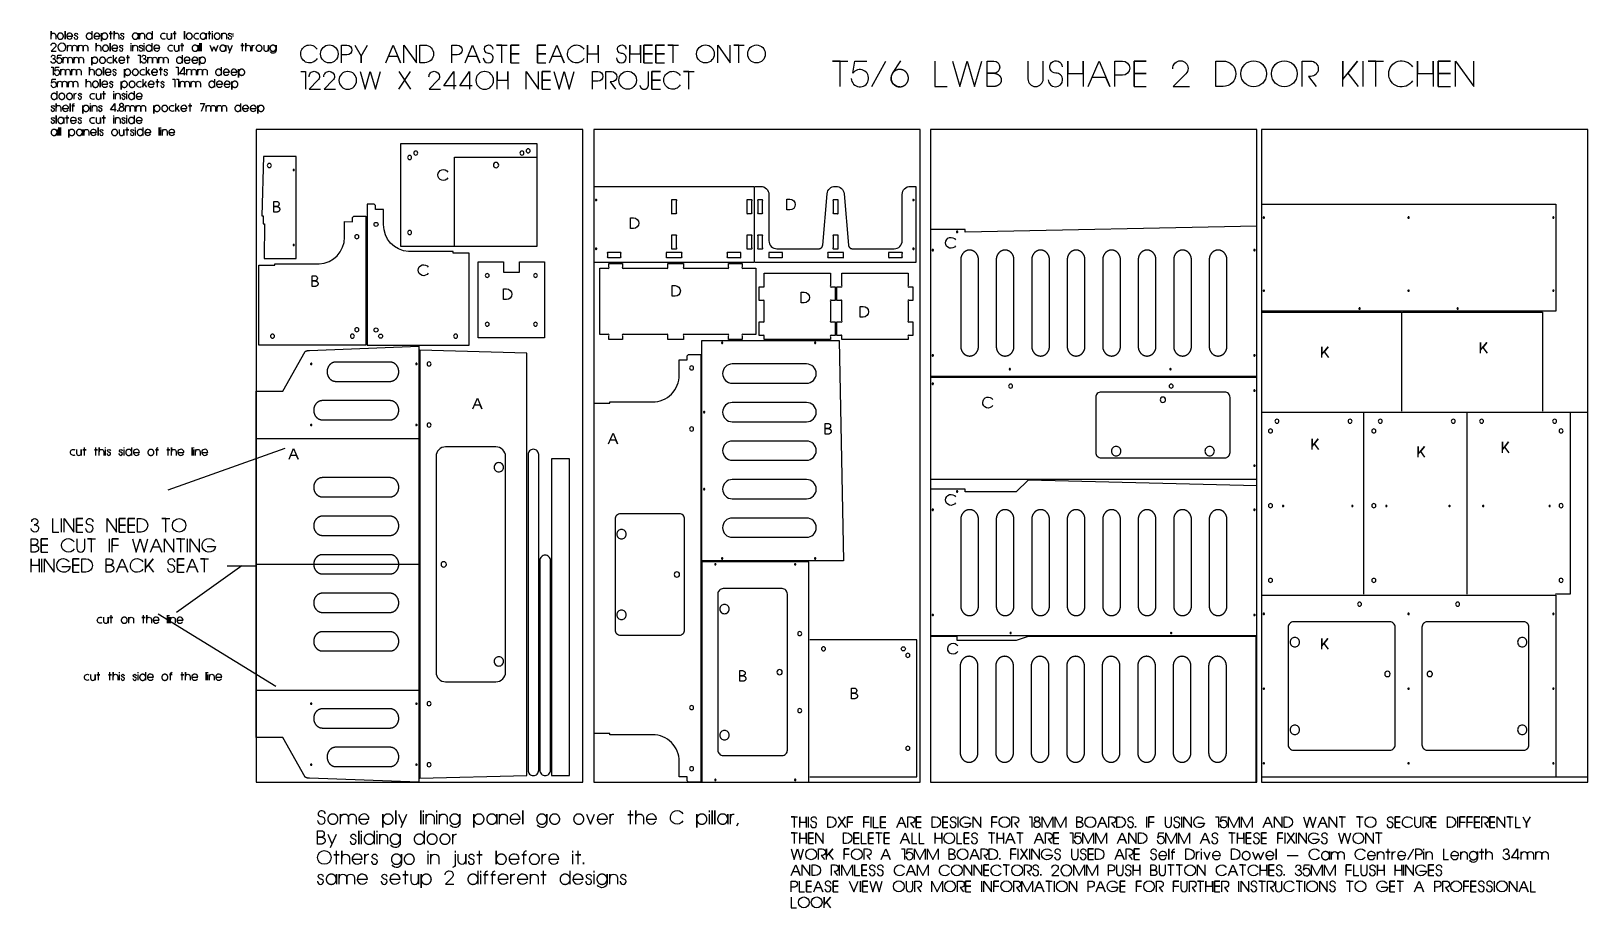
# Model space of a CAD drawing. Extents: x -841 to 4976, y -469 to 2808.
import ezdxf

# ---------------------------------------------------------------- set-up
doc = ezdxf.new("R2010")
doc.units = 0
for name, color, linetype in [('DEFAULT_LAYER', 1, 'CONTINUOUS'), ('LAYER_1', 18, 'CONTINUOUS'), ('LAYER_10', 18, 'CONTINUOUS'), ('T5_LOGOLAYER_2', 18, 'CONTINUOUS'), ('T5_LOGOLAYER_20', 18, 'CONTINUOUS'), ('T5_LOGOLAYER_21', 18, 'CONTINUOUS')]:
    doc.layers.add(name, color=color, linetype=linetype)

msp = doc.modelspace()

# ---------------------------------------------------------------- linework, layer by layer
at = {"layer": 'DEFAULT_LAYER'}
for points in [[(1050.1, 2004.6), (1050.1, 2386.6), (539.1, 2386.6), (539.1, 2004.6)], [(3756.4, 0), (4976.4, 0), (4976.4, 2440), (3756.4, 2440)], [(2666, 1989.8), (2665.1, 1989.8), (2664.3, 1989.7), (2663.4, 1989.7), (2662.6, 1989.6), (2661.8, 1989.5), (2660.9, 1989.4), (2660.1, 1989.2), (2659.3, 1989.1), (2658.5, 1988.9), (2657.7, 1988.6), (2656.9, 1988.4), (2656.1, 1988.2), (2655.3, 1987.9), (2654.6, 1987.6), (2653.8, 1987.3), (2653.1, 1987), (2652.3, 1986.6), (2651.6, 1986.2), (2650.9, 1985.8), (2650.2, 1985.4), (2649.5, 1985), (2648.8, 1984.6), (2648.1, 1984.1), (2647.4, 1983.6), (2646.8, 1983.1), (2646.1, 1982.6), (2645.5, 1982.1), (2644.9, 1981.6), (2644.3, 1981), (2643.7, 1980.4), (2643.1, 1979.8), (2642.5, 1979.2), (2642, 1978.6), (2641.4, 1978), (2640.9, 1977.3), (2640.4, 1976.7), (2639.9, 1976), (2639.4, 1975.3), (2638.9, 1974.6), (2638.5, 1973.9), (2638, 1973.2), (2637.6, 1972.4), (2637.2, 1971.7), (2636.8, 1970.9), (2636.4, 1970.2), (2636.1, 1969.4), (2635.7, 1968.6), (2635.4, 1967.8), (2635.1, 1967), (2634.8, 1966.2), (2634.6, 1965.3), (2634.3, 1964.5), (2634.1, 1963.6), (2633.9, 1962.8), (2633.7, 1961.9), (2633.5, 1961), (2633.3, 1960.2), (2633.2, 1959.3), (2633.1, 1958.4), (2633, 1957.5), (2632.9, 1956.6), (2632.9, 1955.6), (2632.8, 1954.7), (2632.8, 1953.8), (2632.8, 1629.8), (2632.8, 1628.9), (2632.9, 1627.9), (2632.9, 1627), (2633, 1626.1), (2633.1, 1625.2), (2633.2, 1624.3), (2633.3, 1623.4), (2633.5, 1622.5), (2633.7, 1621.7), (2633.9, 1620.8), (2634.1, 1619.9), (2634.3, 1619.1), (2634.6, 1618.2), (2634.8, 1617.4), (2635.1, 1616.6), (2635.4, 1615.8), (2635.7, 1615), (2636.1, 1614.2), (2636.4, 1613.4), (2636.8, 1612.6), (2637.2, 1611.9), (2637.6, 1611.1), (2638, 1610.4), (2638.5, 1609.7), (2638.9, 1608.9), (2639.4, 1608.2), (2639.9, 1607.6), (2640.4, 1606.9), (2640.9, 1606.2), (2641.4, 1605.6), (2642, 1604.9), (2642.5, 1604.3), (2643.1, 1603.7), (2643.7, 1603.1), (2644.3, 1602.6), (2644.9, 1602), (2645.5, 1601.5), (2646.1, 1600.9), (2646.8, 1600.4), (2647.4, 1599.9), (2648.1, 1599.5), (2648.8, 1599), (2649.5, 1598.6), (2650.2, 1598.1), (2650.9, 1597.7), (2651.6, 1597.3), (2652.3, 1597), (2653.1, 1596.6), (2653.8, 1596.3), (2654.6, 1596), (2655.3, 1595.7), (2656.1, 1595.4), (2656.9, 1595.1), (2657.7, 1594.9), (2658.5, 1594.7), (2659.3, 1594.5), (2660.1, 1594.3), (2660.9, 1594.2), (2661.8, 1594.1), (2662.6, 1594), (2663.4, 1593.9), (2664.3, 1593.8), (2665.1, 1593.8), (2666, 1593.8), (2666.8, 1593.8), (2667.7, 1593.8), (2668.5, 1593.9), (2669.4, 1594), (2670.2, 1594.1), (2671, 1594.2), (2671.8, 1594.3), (2672.7, 1594.5), (2673.5, 1594.7), (2674.3, 1594.9), (2675.1, 1595.1), (2675.8, 1595.4), (2676.6, 1595.7), (2677.4, 1596), (2678.1, 1596.3), (2678.9, 1596.6), (2679.6, 1597), (2680.4, 1597.3), (2681.1, 1597.7), (2681.8, 1598.1), (2682.5, 1598.6), (2683.2, 1599), (2683.9, 1599.5), (2684.5, 1599.9), (2685.2, 1600.4), (2685.8, 1600.9), (2686.5, 1601.5), (2687.1, 1602), (2687.7, 1602.6), (2688.3, 1603.1), (2688.9, 1603.7), (2689.4, 1604.3), (2690, 1604.9), (2690.5, 1605.6), (2691.1, 1606.2), (2691.6, 1606.9), (2692.1, 1607.6), (2692.6, 1608.2), (2693, 1608.9), (2693.5, 1609.7), (2693.9, 1610.4), (2694.3, 1611.1), (2694.7, 1611.9), (2695.1, 1612.6), (2695.5, 1613.4), (2695.9, 1614.2), (2696.2, 1615), (2696.5, 1615.8), (2696.8, 1616.6), (2697.1, 1617.4), (2697.4, 1618.2), (2697.6, 1619.1), (2697.9, 1619.9), (2698.1, 1620.8), (2698.3, 1621.7), (2698.5, 1622.5), (2698.6, 1623.4), (2698.8, 1624.3), (2698.9, 1625.2), (2699, 1626.1), (2699, 1627), (2699.1, 1627.9), (2699.1, 1628.9), (2699.1, 1629.8), (2699.1, 1953.8), (2699.1, 1954.7), (2699.1, 1955.6), (2699, 1956.6), (2699, 1957.5), (2698.9, 1958.4), (2698.8, 1959.3), (2698.6, 1960.2), (2698.5, 1961), (2698.3, 1961.9), (2698.1, 1962.8), (2697.9, 1963.6), (2697.6, 1964.5), (2697.4, 1965.3), (2697.1, 1966.2), (2696.8, 1967), (2696.5, 1967.8), (2696.2, 1968.6), (2695.9, 1969.4), (2695.5, 1970.2), (2695.1, 1970.9), (2694.7, 1971.7), (2694.3, 1972.4), (2693.9, 1973.2), (2693.5, 1973.9), (2693, 1974.6), (2692.6, 1975.3), (2692.1, 1976), (2691.6, 1976.7), (2691.1, 1977.3), (2690.5, 1978), (2690, 1978.6), (2689.4, 1979.2), (2688.9, 1979.8), (2688.3, 1980.4), (2687.7, 1981), (2687.1, 1981.6), (2686.5, 1982.1), (2685.8, 1982.6), (2685.2, 1983.1), (2684.5, 1983.6), (2683.9, 1984.1), (2683.2, 1984.6), (2682.5, 1985), (2681.8, 1985.4), (2681.1, 1985.8), (2680.4, 1986.2), (2679.6, 1986.6), (2678.9, 1987), (2678.1, 1987.3), (2677.4, 1987.6), (2676.6, 1987.9), (2675.8, 1988.2), (2675.1, 1988.4), (2674.3, 1988.6), (2673.5, 1988.9), (2672.7, 1989.1), (2671.8, 1989.2), (2671, 1989.4), (2670.2, 1989.5), (2669.4, 1989.6), (2668.5, 1989.7), (2667.7, 1989.7), (2666.8, 1989.8)], [(2798.6, 1989.8), (2797.8, 1989.8), (2796.9, 1989.7), (2796.1, 1989.7), (2795.2, 1989.6), (2794.4, 1989.5), (2793.6, 1989.4), (2792.7, 1989.2), (2791.9, 1989.1), (2791.1, 1988.9), (2790.3, 1988.6), (2789.5, 1988.4), (2788.8, 1988.2), (2788, 1987.9), (2787.2, 1987.6), (2786.5, 1987.3), (2785.7, 1987), (2785, 1986.6), (2784.2, 1986.2), (2783.5, 1985.8), (2782.8, 1985.4), (2782.1, 1985), (2781.4, 1984.6), (2780.7, 1984.1), (2780.1, 1983.6), (2779.4, 1983.1), (2778.8, 1982.6), (2778.1, 1982.1), (2777.5, 1981.6), (2776.9, 1981), (2776.3, 1980.4), (2775.7, 1979.8), (2775.2, 1979.2), (2774.6, 1978.6), (2774.1, 1978), (2773.5, 1977.3), (2773, 1976.7), (2772.5, 1976), (2772, 1975.3), (2771.6, 1974.6), (2771.1, 1973.9), (2770.7, 1973.2), (2770.3, 1972.4), (2769.8, 1971.7), (2769.5, 1970.9), (2769.1, 1970.2), (2768.7, 1969.4), (2768.4, 1968.6), (2768.1, 1967.8), (2767.8, 1967), (2767.5, 1966.2), (2767.2, 1965.3), (2766.9, 1964.5), (2766.7, 1963.6), (2766.5, 1962.8), (2766.3, 1961.9), (2766.1, 1961), (2766, 1960.2), (2765.8, 1959.3), (2765.7, 1958.4), (2765.6, 1957.5), (2765.6, 1956.6), (2765.5, 1955.6), (2765.5, 1954.7), (2765.5, 1953.8), (2765.5, 1629.8), (2765.5, 1628.9), (2765.5, 1627.9), (2765.6, 1627), (2765.6, 1626.1), (2765.7, 1625.2), (2765.8, 1624.3), (2766, 1623.4), (2766.1, 1622.5), (2766.3, 1621.7), (2766.5, 1620.8), (2766.7, 1619.9), (2766.9, 1619.1), (2767.2, 1618.2), (2767.5, 1617.4), (2767.8, 1616.6), (2768.1, 1615.8), (2768.4, 1615), (2768.7, 1614.2), (2769.1, 1613.4), (2769.5, 1612.6), (2769.8, 1611.9), (2770.3, 1611.1), (2770.7, 1610.4), (2771.1, 1609.7), (2771.6, 1608.9), (2772, 1608.2), (2772.5, 1607.6), (2773, 1606.9), (2773.5, 1606.2), (2774.1, 1605.6), (2774.6, 1604.9), (2775.2, 1604.3), (2775.7, 1603.7), (2776.3, 1603.1), (2776.9, 1602.6), (2777.5, 1602), (2778.1, 1601.5), (2778.8, 1600.9), (2779.4, 1600.4), (2780.1, 1599.9), (2780.7, 1599.5), (2781.4, 1599), (2782.1, 1598.6), (2782.8, 1598.1), (2783.5, 1597.7), (2784.2, 1597.3), (2785, 1597), (2785.7, 1596.6), (2786.5, 1596.3), (2787.2, 1596), (2788, 1595.7), (2788.8, 1595.4), (2789.5, 1595.1), (2790.3, 1594.9), (2791.1, 1594.7), (2791.9, 1594.5), (2792.7, 1594.3), (2793.6, 1594.2), (2794.4, 1594.1), (2795.2, 1594), (2796.1, 1593.9), (2796.9, 1593.8), (2797.8, 1593.8), (2798.6, 1593.8), (2799.5, 1593.8), (2800.3, 1593.8), (2801.2, 1593.9), (2802, 1594), (2802.8, 1594.1), (2803.7, 1594.2), (2804.5, 1594.3), (2805.3, 1594.5), (2806.1, 1594.7), (2806.9, 1594.9), (2807.7, 1595.1), (2808.5, 1595.4), (2809.2, 1595.7), (2810, 1596), (2810.8, 1596.3), (2811.5, 1596.6), (2812.3, 1597), (2813, 1597.3), (2813.7, 1597.7), (2814.4, 1598.1), (2815.1, 1598.6), (2815.8, 1599), (2816.5, 1599.5), (2817.2, 1599.9), (2817.8, 1600.4), (2818.5, 1600.9), (2819.1, 1601.5), (2819.7, 1602), (2820.3, 1602.6), (2820.9, 1603.1), (2821.5, 1603.7), (2822.1, 1604.3), (2822.6, 1604.9), (2823.2, 1605.6), (2823.7, 1606.2), (2824.2, 1606.9), (2824.7, 1607.6), (2825.2, 1608.2), (2825.7, 1608.9), (2826.1, 1609.7), (2826.5, 1610.4), (2827, 1611.1), (2827.4, 1611.9), (2827.8, 1612.6), (2828.1, 1613.4), (2828.5, 1614.2), (2828.8, 1615), (2829.2, 1615.8), (2829.5, 1616.6), (2829.8, 1617.4), (2830, 1618.2), (2830.3, 1619.1), (2830.5, 1619.9), (2830.7, 1620.8), (2830.9, 1621.7), (2831.1, 1622.5), (2831.3, 1623.4), (2831.4, 1624.3), (2831.5, 1625.2), (2831.6, 1626.1), (2831.7, 1627), (2831.7, 1627.9), (2831.8, 1628.9), (2831.8, 1629.8), (2831.8, 1953.8), (2831.8, 1954.7), (2831.7, 1955.6), (2831.7, 1956.6), (2831.6, 1957.5), (2831.5, 1958.4), (2831.4, 1959.3), (2831.3, 1960.2), (2831.1, 1961), (2830.9, 1961.9), (2830.7, 1962.8), (2830.5, 1963.6), (2830.3, 1964.5), (2830, 1965.3), (2829.8, 1966.2), (2829.5, 1967), (2829.2, 1967.8), (2828.8, 1968.6), (2828.5, 1969.4), (2828.1, 1970.2), (2827.8, 1970.9), (2827.4, 1971.7), (2827, 1972.4), (2826.5, 1973.2), (2826.1, 1973.9), (2825.7, 1974.6), (2825.2, 1975.3), (2824.7, 1976), (2824.2, 1976.7), (2823.7, 1977.3), (2823.2, 1978), (2822.6, 1978.6), (2822.1, 1979.2), (2821.5, 1979.8), (2820.9, 1980.4), (2820.3, 1981), (2819.7, 1981.6), (2819.1, 1982.1), (2818.5, 1982.6), (2817.8, 1983.1), (2817.2, 1983.6), (2816.5, 1984.1), (2815.8, 1984.6), (2815.1, 1985), (2814.4, 1985.4), (2813.7, 1985.8), (2813, 1986.2), (2812.3, 1986.6), (2811.5, 1987), (2810.8, 1987.3), (2810, 1987.6), (2809.2, 1987.9), (2808.5, 1988.2), (2807.7, 1988.4), (2806.9, 1988.6), (2806.1, 1988.9), (2805.3, 1989.1), (2804.5, 1989.2), (2803.7, 1989.4), (2802.8, 1989.5), (2802, 1989.6), (2801.2, 1989.7), (2800.3, 1989.7), (2799.5, 1989.8)], [(2931.2, 1989.8), (2930.4, 1989.8), (2929.5, 1989.7), (2928.7, 1989.7), (2927.9, 1989.6), (2927, 1989.5), (2926.2, 1989.4), (2925.4, 1989.2), (2924.6, 1989.1), (2923.8, 1988.9), (2923, 1988.6), (2922.2, 1988.4), (2921.4, 1988.2), (2920.6, 1987.9), (2919.8, 1987.6), (2919.1, 1987.3), (2918.3, 1987), (2917.6, 1986.6), (2916.9, 1986.2), (2916.2, 1985.8), (2915.4, 1985.4), (2914.7, 1985), (2914.1, 1984.6), (2913.4, 1984.1), (2912.7, 1983.6), (2912.1, 1983.1), (2911.4, 1982.6), (2910.8, 1982.1), (2910.2, 1981.6), (2909.5, 1981), (2909, 1980.4), (2908.4, 1979.8), (2907.8, 1979.2), (2907.2, 1978.6), (2906.7, 1978), (2906.2, 1977.3), (2905.7, 1976.7), (2905.2, 1976), (2904.7, 1975.3), (2904.2, 1974.6), (2903.8, 1973.9), (2903.3, 1973.2), (2902.9, 1972.4), (2902.5, 1971.7), (2902.1, 1970.9), (2901.7, 1970.2), (2901.4, 1969.4), (2901, 1968.6), (2900.7, 1967.8), (2900.4, 1967), (2900.1, 1966.2), (2899.8, 1965.3), (2899.6, 1964.5), (2899.3, 1963.6), (2899.1, 1962.8), (2898.9, 1961.9), (2898.8, 1961), (2898.6, 1960.2), (2898.5, 1959.3), (2898.4, 1958.4), (2898.3, 1957.5), (2898.2, 1956.6), (2898.1, 1955.6), (2898.1, 1954.7), (2898.1, 1953.8), (2898.1, 1629.8), (2898.1, 1628.9), (2898.1, 1627.9), (2898.2, 1627), (2898.3, 1626.1), (2898.4, 1625.2), (2898.5, 1624.3), (2898.6, 1623.4), (2898.8, 1622.5), (2898.9, 1621.7), (2899.1, 1620.8), (2899.3, 1619.9), (2899.6, 1619.1), (2899.8, 1618.2), (2900.1, 1617.4), (2900.4, 1616.6), (2900.7, 1615.8), (2901, 1615), (2901.4, 1614.2), (2901.7, 1613.4), (2902.1, 1612.6), (2902.5, 1611.9), (2902.9, 1611.1), (2903.3, 1610.4), (2903.8, 1609.7), (2904.2, 1608.9), (2904.7, 1608.2), (2905.2, 1607.6), (2905.7, 1606.9), (2906.2, 1606.2), (2906.7, 1605.6), (2907.2, 1604.9), (2907.8, 1604.3), (2908.4, 1603.7), (2909, 1603.1), (2909.5, 1602.6), (2910.2, 1602), (2910.8, 1601.5), (2911.4, 1600.9), (2912.1, 1600.4), (2912.7, 1599.9), (2913.4, 1599.5), (2914.1, 1599), (2914.7, 1598.6), (2915.4, 1598.1), (2916.2, 1597.7), (2916.9, 1597.3), (2917.6, 1597), (2918.3, 1596.6), (2919.1, 1596.3), (2919.8, 1596), (2920.6, 1595.7), (2921.4, 1595.4), (2922.2, 1595.1), (2923, 1594.9), (2923.8, 1594.7), (2924.6, 1594.5), (2925.4, 1594.3), (2926.2, 1594.2), (2927, 1594.1), (2927.9, 1594), (2928.7, 1593.9), (2929.5, 1593.8), (2930.4, 1593.8), (2931.2, 1593.8), (2932.1, 1593.8), (2933, 1593.8), (2933.8, 1593.9), (2934.6, 1594), (2935.5, 1594.1), (2936.3, 1594.2), (2937.1, 1594.3), (2937.9, 1594.5), (2938.7, 1594.7), (2939.5, 1594.9), (2940.3, 1595.1), (2941.1, 1595.4), (2941.9, 1595.7), (2942.6, 1596), (2943.4, 1596.3), (2944.2, 1596.6), (2944.9, 1597), (2945.6, 1597.3), (2946.3, 1597.7), (2947.1, 1598.1), (2947.8, 1598.6), (2948.4, 1599), (2949.1, 1599.5), (2949.8, 1599.9), (2950.4, 1600.4), (2951.1, 1600.9), (2951.7, 1601.5), (2952.3, 1602), (2952.9, 1602.6), (2953.5, 1603.1), (2954.1, 1603.7), (2954.7, 1604.3), (2955.3, 1604.9), (2955.8, 1605.6), (2956.3, 1606.2), (2956.8, 1606.9), (2957.3, 1607.6), (2957.8, 1608.2), (2958.3, 1608.9), (2958.7, 1609.7), (2959.2, 1610.4), (2959.6, 1611.1), (2960, 1611.9), (2960.4, 1612.6), (2960.8, 1613.4), (2961.1, 1614.2), (2961.5, 1615), (2961.8, 1615.8), (2962.1, 1616.6), (2962.4, 1617.4), (2962.7, 1618.2), (2962.9, 1619.1), (2963.1, 1619.9), (2963.4, 1620.8), (2963.6, 1621.7), (2963.7, 1622.5), (2963.9, 1623.4), (2964, 1624.3), (2964.1, 1625.2), (2964.2, 1626.1), (2964.3, 1627), (2964.4, 1627.9), (2964.4, 1628.9), (2964.4, 1629.8), (2964.4, 1953.8), (2964.4, 1954.7), (2964.4, 1955.6), (2964.3, 1956.6), (2964.2, 1957.5), (2964.1, 1958.4), (2964, 1959.3), (2963.9, 1960.2), (2963.7, 1961), (2963.6, 1961.9), (2963.4, 1962.8), (2963.1, 1963.6), (2962.9, 1964.5), (2962.7, 1965.3), (2962.4, 1966.2), (2962.1, 1967), (2961.8, 1967.8), (2961.5, 1968.6), (2961.1, 1969.4), (2960.8, 1970.2), (2960.4, 1970.9), (2960, 1971.7), (2959.6, 1972.4), (2959.2, 1973.2), (2958.7, 1973.9), (2958.3, 1974.6), (2957.8, 1975.3), (2957.3, 1976), (2956.8, 1976.7), (2956.3, 1977.3), (2955.8, 1978), (2955.3, 1978.6), (2954.7, 1979.2), (2954.1, 1979.8), (2953.5, 1980.4), (2952.9, 1981), (2952.3, 1981.6), (2951.7, 1982.1), (2951.1, 1982.6), (2950.4, 1983.1), (2949.8, 1983.6), (2949.1, 1984.1), (2948.4, 1984.6), (2947.8, 1985), (2947.1, 1985.4), (2946.3, 1985.8), (2945.6, 1986.2), (2944.9, 1986.6), (2944.2, 1987), (2943.4, 1987.3), (2942.6, 1987.6), (2941.9, 1987.9), (2941.1, 1988.2), (2940.3, 1988.4), (2939.5, 1988.6), (2938.7, 1988.9), (2937.9, 1989.1), (2937.1, 1989.2), (2936.3, 1989.4), (2935.5, 1989.5), (2934.6, 1989.6), (2933.8, 1989.7), (2933, 1989.7), (2932.1, 1989.8)], [(3063.9, 1989.8), (3063, 1989.8), (3062.2, 1989.7), (3061.3, 1989.7), (3060.5, 1989.6), (3059.7, 1989.5), (3058.8, 1989.4), (3058, 1989.2), (3057.2, 1989.1), (3056.4, 1988.9), (3055.6, 1988.6), (3054.8, 1988.4), (3054, 1988.2), (3053.2, 1987.9), (3052.5, 1987.6), (3051.7, 1987.3), (3051, 1987), (3050.2, 1986.6), (3049.5, 1986.2), (3048.8, 1985.8), (3048.1, 1985.4), (3047.4, 1985), (3046.7, 1984.6), (3046, 1984.1), (3045.3, 1983.6), (3044.7, 1983.1), (3044, 1982.6), (3043.4, 1982.1), (3042.8, 1981.6), (3042.2, 1981), (3041.6, 1980.4), (3041, 1979.8), (3040.4, 1979.2), (3039.9, 1978.6), (3039.3, 1978), (3038.8, 1977.3), (3038.3, 1976.7), (3037.8, 1976), (3037.3, 1975.3), (3036.8, 1974.6), (3036.4, 1973.9), (3035.9, 1973.2), (3035.5, 1972.4), (3035.1, 1971.7), (3034.7, 1970.9), (3034.4, 1970.2), (3034, 1969.4), (3033.7, 1968.6), (3033.3, 1967.8), (3033, 1967), (3032.7, 1966.2), (3032.5, 1965.3), (3032.2, 1964.5), (3032, 1963.6), (3031.8, 1962.8), (3031.6, 1961.9), (3031.4, 1961), (3031.2, 1960.2), (3031.1, 1959.3), (3031, 1958.4), (3030.9, 1957.5), (3030.8, 1956.6), (3030.8, 1955.6), (3030.7, 1954.7), (3030.7, 1953.8), (3030.7, 1629.8), (3030.7, 1628.9), (3030.8, 1627.9), (3030.8, 1627), (3030.9, 1626.1), (3031, 1625.2), (3031.1, 1624.3), (3031.2, 1623.4), (3031.4, 1622.5), (3031.6, 1621.7), (3031.8, 1620.8), (3032, 1619.9), (3032.2, 1619.1), (3032.5, 1618.2), (3032.7, 1617.4), (3033, 1616.6), (3033.3, 1615.8), (3033.7, 1615), (3034, 1614.2), (3034.4, 1613.4), (3034.7, 1612.6), (3035.1, 1611.9), (3035.5, 1611.1), (3035.9, 1610.4), (3036.4, 1609.7), (3036.8, 1608.9), (3037.3, 1608.2), (3037.8, 1607.6), (3038.3, 1606.9), (3038.8, 1606.2), (3039.3, 1605.6), (3039.9, 1604.9), (3040.4, 1604.3), (3041, 1603.7), (3041.6, 1603.1), (3042.2, 1602.6), (3042.8, 1602), (3043.4, 1601.5), (3044, 1600.9), (3044.7, 1600.4), (3045.3, 1599.9), (3046, 1599.5), (3046.7, 1599), (3047.4, 1598.6), (3048.1, 1598.1), (3048.8, 1597.7), (3049.5, 1597.3), (3050.2, 1597), (3051, 1596.6), (3051.7, 1596.3), (3052.5, 1596), (3053.2, 1595.7), (3054, 1595.4), (3054.8, 1595.1), (3055.6, 1594.9), (3056.4, 1594.7), (3057.2, 1594.5), (3058, 1594.3), (3058.8, 1594.2), (3059.7, 1594.1), (3060.5, 1594), (3061.3, 1593.9), (3062.2, 1593.8), (3063, 1593.8), (3063.9, 1593.8), (3064.7, 1593.8), (3065.6, 1593.8), (3066.4, 1593.9), (3067.3, 1594), (3068.1, 1594.1), (3068.9, 1594.2), (3069.8, 1594.3), (3070.6, 1594.5), (3071.4, 1594.7), (3072.2, 1594.9), (3073, 1595.1), (3073.7, 1595.4), (3074.5, 1595.7), (3075.3, 1596), (3076, 1596.3), (3076.8, 1596.6), (3077.5, 1597), (3078.3, 1597.3), (3079, 1597.7), (3079.7, 1598.1), (3080.4, 1598.6), (3081.1, 1599), (3081.8, 1599.5), (3082.4, 1599.9), (3083.1, 1600.4), (3083.7, 1600.9), (3084.4, 1601.5), (3085, 1602), (3085.6, 1602.6), (3086.2, 1603.1), (3086.8, 1603.7), (3087.3, 1604.3), (3087.9, 1604.9), (3088.4, 1605.6), (3089, 1606.2), (3089.5, 1606.9), (3090, 1607.6), (3090.5, 1608.2), (3090.9, 1608.9), (3091.4, 1609.7), (3091.8, 1610.4), (3092.2, 1611.1), (3092.6, 1611.9), (3093, 1612.6), (3093.4, 1613.4), (3093.8, 1614.2), (3094.1, 1615), (3094.4, 1615.8), (3094.7, 1616.6), (3095, 1617.4), (3095.3, 1618.2), (3095.6, 1619.1), (3095.8, 1619.9), (3096, 1620.8), (3096.2, 1621.7), (3096.4, 1622.5), (3096.5, 1623.4), (3096.7, 1624.3), (3096.8, 1625.2), (3096.9, 1626.1), (3096.9, 1627), (3097, 1627.9), (3097, 1628.9), (3097, 1629.8), (3097, 1953.8), (3097, 1954.7), (3097, 1955.6), (3096.9, 1956.6), (3096.9, 1957.5), (3096.8, 1958.4), (3096.7, 1959.3), (3096.5, 1960.2), (3096.4, 1961), (3096.2, 1961.9), (3096, 1962.8), (3095.8, 1963.6), (3095.6, 1964.5), (3095.3, 1965.3), (3095, 1966.2), (3094.7, 1967), (3094.4, 1967.8), (3094.1, 1968.6), (3093.8, 1969.4), (3093.4, 1970.2), (3093, 1970.9), (3092.6, 1971.7), (3092.2, 1972.4), (3091.8, 1973.2), (3091.4, 1973.9), (3090.9, 1974.6), (3090.5, 1975.3), (3090, 1976), (3089.5, 1976.7), (3089, 1977.3), (3088.4, 1978), (3087.9, 1978.6), (3087.3, 1979.2), (3086.8, 1979.8), (3086.2, 1980.4), (3085.6, 1981), (3085, 1981.6), (3084.4, 1982.1), (3083.7, 1982.6), (3083.1, 1983.1), (3082.4, 1983.6), (3081.8, 1984.1), (3081.1, 1984.6), (3080.4, 1985), (3079.7, 1985.4), (3079, 1985.8), (3078.3, 1986.2), (3077.5, 1986.6), (3076.8, 1987), (3076, 1987.3), (3075.3, 1987.6), (3074.5, 1987.9), (3073.7, 1988.2), (3073, 1988.4), (3072.2, 1988.6), (3071.4, 1988.9), (3070.6, 1989.1), (3069.8, 1989.2), (3068.9, 1989.4), (3068.1, 1989.5), (3067.3, 1989.6), (3066.4, 1989.7), (3065.6, 1989.7), (3064.7, 1989.8)], [(3196.5, 1989.8), (3195.7, 1989.8), (3194.8, 1989.7), (3194, 1989.7), (3193.1, 1989.6), (3192.3, 1989.5), (3191.5, 1989.4), (3190.6, 1989.2), (3189.8, 1989.1), (3189, 1988.9), (3188.2, 1988.6), (3187.4, 1988.4), (3186.7, 1988.2), (3185.9, 1987.9), (3185.1, 1987.6), (3184.4, 1987.3), (3183.6, 1987), (3182.9, 1986.6), (3182.1, 1986.2), (3181.4, 1985.8), (3180.7, 1985.4), (3180, 1985), (3179.3, 1984.6), (3178.6, 1984.1), (3178, 1983.6), (3177.3, 1983.1), (3176.7, 1982.6), (3176, 1982.1), (3175.4, 1981.6), (3174.8, 1981), (3174.2, 1980.4), (3173.6, 1979.8), (3173.1, 1979.2), (3172.5, 1978.6), (3172, 1978), (3171.4, 1977.3), (3170.9, 1976.7), (3170.4, 1976), (3169.9, 1975.3), (3169.5, 1974.6), (3169, 1973.9), (3168.6, 1973.2), (3168.2, 1972.4), (3167.8, 1971.7), (3167.4, 1970.9), (3167, 1970.2), (3166.6, 1969.4), (3166.3, 1968.6), (3166, 1967.8), (3165.7, 1967), (3165.4, 1966.2), (3165.1, 1965.3), (3164.8, 1964.5), (3164.6, 1963.6), (3164.4, 1962.8), (3164.2, 1961.9), (3164, 1961), (3163.9, 1960.2), (3163.7, 1959.3), (3163.6, 1958.4), (3163.5, 1957.5), (3163.5, 1956.6), (3163.4, 1955.6), (3163.4, 1954.7), (3163.4, 1953.8), (3163.4, 1629.8), (3163.4, 1628.9), (3163.4, 1627.9), (3163.5, 1627), (3163.5, 1626.1), (3163.6, 1625.2), (3163.7, 1624.3), (3163.9, 1623.4), (3164, 1622.5), (3164.2, 1621.7), (3164.4, 1620.8), (3164.6, 1619.9), (3164.8, 1619.1), (3165.1, 1618.2), (3165.4, 1617.4), (3165.7, 1616.6), (3166, 1615.8), (3166.3, 1615), (3166.6, 1614.2), (3167, 1613.4), (3167.4, 1612.6), (3167.8, 1611.9), (3168.2, 1611.1), (3168.6, 1610.4), (3169, 1609.7), (3169.5, 1608.9), (3169.9, 1608.2), (3170.4, 1607.6), (3170.9, 1606.9), (3171.4, 1606.2), (3172, 1605.6), (3172.5, 1604.9), (3173.1, 1604.3), (3173.6, 1603.7), (3174.2, 1603.1), (3174.8, 1602.6), (3175.4, 1602), (3176, 1601.5), (3176.7, 1600.9), (3177.3, 1600.4), (3178, 1599.9), (3178.6, 1599.5), (3179.3, 1599), (3180, 1598.6), (3180.7, 1598.1), (3181.4, 1597.7), (3182.1, 1597.3), (3182.9, 1597), (3183.6, 1596.6), (3184.4, 1596.3), (3185.1, 1596), (3185.9, 1595.7), (3186.7, 1595.4), (3187.4, 1595.1), (3188.2, 1594.9), (3189, 1594.7), (3189.8, 1594.5), (3190.6, 1594.3), (3191.5, 1594.2), (3192.3, 1594.1), (3193.1, 1594), (3194, 1593.9), (3194.8, 1593.8), (3195.7, 1593.8), (3196.5, 1593.8), (3197.4, 1593.8), (3198.2, 1593.8), (3199.1, 1593.9), (3199.9, 1594), (3200.7, 1594.1), (3201.6, 1594.2), (3202.4, 1594.3), (3203.2, 1594.5), (3204, 1594.7), (3204.8, 1594.9), (3205.6, 1595.1), (3206.4, 1595.4), (3207.2, 1595.7), (3207.9, 1596), (3208.7, 1596.3), (3209.4, 1596.6), (3210.2, 1597), (3210.9, 1597.3), (3211.6, 1597.7), (3212.3, 1598.1), (3213, 1598.6), (3213.7, 1599), (3214.4, 1599.5), (3215.1, 1599.9), (3215.7, 1600.4), (3216.4, 1600.9), (3217, 1601.5), (3217.6, 1602), (3218.2, 1602.6), (3218.8, 1603.1), (3219.4, 1603.7), (3220, 1604.3), (3220.5, 1604.9), (3221.1, 1605.6), (3221.6, 1606.2), (3222.1, 1606.9), (3222.6, 1607.6), (3223.1, 1608.2), (3223.6, 1608.9), (3224, 1609.7), (3224.5, 1610.4), (3224.9, 1611.1), (3225.3, 1611.9), (3225.7, 1612.6), (3226, 1613.4), (3226.4, 1614.2), (3226.7, 1615), (3227.1, 1615.8), (3227.4, 1616.6), (3227.7, 1617.4), (3227.9, 1618.2), (3228.2, 1619.1), (3228.4, 1619.9), (3228.6, 1620.8), (3228.8, 1621.7), (3229, 1622.5), (3229.2, 1623.4), (3229.3, 1624.3), (3229.4, 1625.2), (3229.5, 1626.1), (3229.6, 1627), (3229.6, 1627.9), (3229.7, 1628.9), (3229.7, 1629.8), (3229.7, 1953.8), (3229.7, 1954.7), (3229.6, 1955.6), (3229.6, 1956.6), (3229.5, 1957.5), (3229.4, 1958.4), (3229.3, 1959.3), (3229.2, 1960.2), (3229, 1961), (3228.8, 1961.9), (3228.6, 1962.8), (3228.4, 1963.6), (3228.2, 1964.5), (3227.9, 1965.3), (3227.7, 1966.2), (3227.4, 1967), (3227.1, 1967.8), (3226.7, 1968.6), (3226.4, 1969.4), (3226, 1970.2), (3225.7, 1970.9), (3225.3, 1971.7), (3224.9, 1972.4), (3224.5, 1973.2), (3224, 1973.9), (3223.6, 1974.6), (3223.1, 1975.3), (3222.6, 1976), (3222.1, 1976.7), (3221.6, 1977.3), (3221.1, 1978), (3220.5, 1978.6), (3220, 1979.2), (3219.4, 1979.8), (3218.8, 1980.4), (3218.2, 1981), (3217.6, 1981.6), (3217, 1982.1), (3216.4, 1982.6), (3215.7, 1983.1), (3215.1, 1983.6), (3214.4, 1984.1), (3213.7, 1984.6), (3213, 1985), (3212.3, 1985.4), (3211.6, 1985.8), (3210.9, 1986.2), (3210.2, 1986.6), (3209.4, 1987), (3208.7, 1987.3), (3207.9, 1987.6), (3207.2, 1987.9), (3206.4, 1988.2), (3205.6, 1988.4), (3204.8, 1988.6), (3204, 1988.9), (3203.2, 1989.1), (3202.4, 1989.2), (3201.6, 1989.4), (3200.7, 1989.5), (3199.9, 1989.6), (3199.1, 1989.7), (3198.2, 1989.7), (3197.4, 1989.8)], [(3329.2, 1989.8), (3328.3, 1989.8), (3327.4, 1989.7), (3326.6, 1989.7), (3325.8, 1989.6), (3324.9, 1989.5), (3324.1, 1989.4), (3323.3, 1989.2), (3322.5, 1989.1), (3321.7, 1988.9), (3320.9, 1988.6), (3320.1, 1988.4), (3319.3, 1988.2), (3318.5, 1987.9), (3317.8, 1987.6), (3317, 1987.3), (3316.2, 1987), (3315.5, 1986.6), (3314.8, 1986.2), (3314.1, 1985.8), (3313.3, 1985.4), (3312.6, 1985), (3312, 1984.6), (3311.3, 1984.1), (3310.6, 1983.6), (3310, 1983.1), (3309.3, 1982.6), (3308.7, 1982.1), (3308.1, 1981.6), (3307.5, 1981), (3306.9, 1980.4), (3306.3, 1979.8), (3305.7, 1979.2), (3305.1, 1978.6), (3304.6, 1978), (3304.1, 1977.3), (3303.6, 1976.7), (3303.1, 1976), (3302.6, 1975.3), (3302.1, 1974.6), (3301.7, 1973.9), (3301.2, 1973.2), (3300.8, 1972.4), (3300.4, 1971.7), (3300, 1970.9), (3299.6, 1970.2), (3299.3, 1969.4), (3298.9, 1968.6), (3298.6, 1967.8), (3298.3, 1967), (3298, 1966.2), (3297.7, 1965.3), (3297.5, 1964.5), (3297.3, 1963.6), (3297, 1962.8), (3296.8, 1961.9), (3296.7, 1961), (3296.5, 1960.2), (3296.4, 1959.3), (3296.3, 1958.4), (3296.2, 1957.5), (3296.1, 1956.6), (3296, 1955.6), (3296, 1954.7), (3296, 1953.8), (3296, 1629.8), (3296, 1628.9), (3296, 1627.9), (3296.1, 1627), (3296.2, 1626.1), (3296.3, 1625.2), (3296.4, 1624.3), (3296.5, 1623.4), (3296.7, 1622.5), (3296.8, 1621.7), (3297, 1620.8), (3297.3, 1619.9), (3297.5, 1619.1), (3297.7, 1618.2), (3298, 1617.4), (3298.3, 1616.6), (3298.6, 1615.8), (3298.9, 1615), (3299.3, 1614.2), (3299.6, 1613.4), (3300, 1612.6), (3300.4, 1611.9), (3300.8, 1611.1), (3301.2, 1610.4), (3301.7, 1609.7), (3302.1, 1608.9), (3302.6, 1608.2), (3303.1, 1607.6), (3303.6, 1606.9), (3304.1, 1606.2), (3304.6, 1605.6), (3305.1, 1604.9), (3305.7, 1604.3), (3306.3, 1603.7), (3306.9, 1603.1), (3307.5, 1602.6), (3308.1, 1602), (3308.7, 1601.5), (3309.3, 1600.9), (3310, 1600.4), (3310.6, 1599.9), (3311.3, 1599.5), (3312, 1599), (3312.6, 1598.6), (3313.3, 1598.1), (3314.1, 1597.7), (3314.8, 1597.3), (3315.5, 1597), (3316.2, 1596.6), (3317, 1596.3), (3317.8, 1596), (3318.5, 1595.7), (3319.3, 1595.4), (3320.1, 1595.1), (3320.9, 1594.9), (3321.7, 1594.7), (3322.5, 1594.5), (3323.3, 1594.3), (3324.1, 1594.2), (3324.9, 1594.1), (3325.8, 1594), (3326.6, 1593.9), (3327.4, 1593.8), (3328.3, 1593.8), (3329.2, 1593.8), (3330, 1593.8), (3330.9, 1593.8), (3331.7, 1593.9), (3332.5, 1594), (3333.4, 1594.1), (3334.2, 1594.2), (3335, 1594.3), (3335.8, 1594.5), (3336.6, 1594.7), (3337.4, 1594.9), (3338.2, 1595.1), (3339, 1595.4), (3339.8, 1595.7), (3340.6, 1596), (3341.3, 1596.3), (3342.1, 1596.6), (3342.8, 1597), (3343.5, 1597.3), (3344.2, 1597.7), (3345, 1598.1), (3345.7, 1598.6), (3346.3, 1599), (3347, 1599.5), (3347.7, 1599.9), (3348.3, 1600.4), (3349, 1600.9), (3349.6, 1601.5), (3350.2, 1602), (3350.9, 1602.6), (3351.4, 1603.1), (3352, 1603.7), (3352.6, 1604.3), (3353.2, 1604.9), (3353.7, 1605.6), (3354.2, 1606.2), (3354.7, 1606.9), (3355.2, 1607.6), (3355.7, 1608.2), (3356.2, 1608.9), (3356.6, 1609.7), (3357.1, 1610.4), (3357.5, 1611.1), (3357.9, 1611.9), (3358.3, 1612.6), (3358.7, 1613.4), (3359, 1614.2), (3359.4, 1615), (3359.7, 1615.8), (3360, 1616.6), (3360.3, 1617.4), (3360.6, 1618.2), (3360.8, 1619.1), (3361.1, 1619.9), (3361.3, 1620.8), (3361.5, 1621.7), (3361.6, 1622.5), (3361.8, 1623.4), (3361.9, 1624.3), (3362, 1625.2), (3362.1, 1626.1), (3362.2, 1627), (3362.3, 1627.9), (3362.3, 1628.9), (3362.3, 1629.8), (3362.3, 1953.8), (3362.3, 1954.7), (3362.3, 1955.6), (3362.2, 1956.6), (3362.1, 1957.5), (3362, 1958.4), (3361.9, 1959.3), (3361.8, 1960.2), (3361.6, 1961), (3361.5, 1961.9), (3361.3, 1962.8), (3361.1, 1963.6), (3360.8, 1964.5), (3360.6, 1965.3), (3360.3, 1966.2), (3360, 1967), (3359.7, 1967.8), (3359.4, 1968.6), (3359, 1969.4), (3358.7, 1970.2), (3358.3, 1970.9), (3357.9, 1971.7), (3357.5, 1972.4), (3357.1, 1973.2), (3356.6, 1973.9), (3356.2, 1974.6), (3355.7, 1975.3), (3355.2, 1976), (3354.7, 1976.7), (3354.2, 1977.3), (3353.7, 1978), (3353.2, 1978.6), (3352.6, 1979.2), (3352, 1979.8), (3351.4, 1980.4), (3350.9, 1981), (3350.2, 1981.6), (3349.6, 1982.1), (3349, 1982.6), (3348.3, 1983.1), (3347.7, 1983.6), (3347, 1984.1), (3346.3, 1984.6), (3345.7, 1985), (3345, 1985.4), (3344.2, 1985.8), (3343.5, 1986.2), (3342.8, 1986.6), (3342.1, 1987), (3341.3, 1987.3), (3340.6, 1987.6), (3339.8, 1987.9), (3339, 1988.2), (3338.2, 1988.4), (3337.4, 1988.6), (3336.6, 1988.9), (3335.8, 1989.1), (3335, 1989.2), (3334.2, 1989.4), (3333.4, 1989.5), (3332.5, 1989.6), (3331.7, 1989.7), (3330.9, 1989.7), (3330, 1989.8)], [(3461.8, 1989.8), (3460.9, 1989.8), (3460.1, 1989.7), (3459.2, 1989.7), (3458.4, 1989.6), (3457.6, 1989.5), (3456.7, 1989.4), (3455.9, 1989.2), (3455.1, 1989.1), (3454.3, 1988.9), (3453.5, 1988.6), (3452.7, 1988.4), (3451.9, 1988.2), (3451.2, 1987.9), (3450.4, 1987.6), (3449.6, 1987.3), (3448.9, 1987), (3448.1, 1986.6), (3447.4, 1986.2), (3446.7, 1985.8), (3446, 1985.4), (3445.3, 1985), (3444.6, 1984.6), (3443.9, 1984.1), (3443.2, 1983.6), (3442.6, 1983.1), (3441.9, 1982.6), (3441.3, 1982.1), (3440.7, 1981.6), (3440.1, 1981), (3439.5, 1980.4), (3438.9, 1979.8), (3438.3, 1979.2), (3437.8, 1978.6), (3437.2, 1978), (3436.7, 1977.3), (3436.2, 1976.7), (3435.7, 1976), (3435.2, 1975.3), (3434.7, 1974.6), (3434.3, 1973.9), (3433.9, 1973.2), (3433.4, 1972.4), (3433, 1971.7), (3432.6, 1970.9), (3432.3, 1970.2), (3431.9, 1969.4), (3431.6, 1968.6), (3431.2, 1967.8), (3430.9, 1967), (3430.6, 1966.2), (3430.4, 1965.3), (3430.1, 1964.5), (3429.9, 1963.6), (3429.7, 1962.8), (3429.5, 1961.9), (3429.3, 1961), (3429.1, 1960.2), (3429, 1959.3), (3428.9, 1958.4), (3428.8, 1957.5), (3428.7, 1956.6), (3428.7, 1955.6), (3428.6, 1954.7), (3428.6, 1953.8), (3428.6, 1629.8), (3428.6, 1628.9), (3428.7, 1627.9), (3428.7, 1627), (3428.8, 1626.1), (3428.9, 1625.2), (3429, 1624.3), (3429.1, 1623.4), (3429.3, 1622.5), (3429.5, 1621.7), (3429.7, 1620.8), (3429.9, 1619.9), (3430.1, 1619.1), (3430.4, 1618.2), (3430.6, 1617.4), (3430.9, 1616.6), (3431.2, 1615.8), (3431.6, 1615), (3431.9, 1614.2), (3432.3, 1613.4), (3432.6, 1612.6), (3433, 1611.9), (3433.4, 1611.1), (3433.9, 1610.4), (3434.3, 1609.7), (3434.7, 1608.9), (3435.2, 1608.2), (3435.7, 1607.6), (3436.2, 1606.9), (3436.7, 1606.2), (3437.2, 1605.6), (3437.8, 1604.9), (3438.3, 1604.3), (3438.9, 1603.7), (3439.5, 1603.1), (3440.1, 1602.6), (3440.7, 1602), (3441.3, 1601.5), (3441.9, 1600.9), (3442.6, 1600.4), (3443.2, 1599.9), (3443.9, 1599.5), (3444.6, 1599), (3445.3, 1598.6), (3446, 1598.1), (3446.7, 1597.7), (3447.4, 1597.3), (3448.1, 1597), (3448.9, 1596.6), (3449.6, 1596.3), (3450.4, 1596), (3451.2, 1595.7), (3451.9, 1595.4), (3452.7, 1595.1), (3453.5, 1594.9), (3454.3, 1594.7), (3455.1, 1594.5), (3455.9, 1594.3), (3456.7, 1594.2), (3457.6, 1594.1), (3458.4, 1594), (3459.2, 1593.9), (3460.1, 1593.8), (3460.9, 1593.8), (3461.8, 1593.8), (3462.6, 1593.8), (3463.5, 1593.8), (3464.3, 1593.9), (3465.2, 1594), (3466, 1594.1), (3466.8, 1594.2), (3467.7, 1594.3), (3468.5, 1594.5), (3469.3, 1594.7), (3470.1, 1594.9), (3470.9, 1595.1), (3471.6, 1595.4), (3472.4, 1595.7), (3473.2, 1596), (3473.9, 1596.3), (3474.7, 1596.6), (3475.4, 1597), (3476.2, 1597.3), (3476.9, 1597.7), (3477.6, 1598.1), (3478.3, 1598.6), (3479, 1599), (3479.7, 1599.5), (3480.3, 1599.9), (3481, 1600.4), (3481.6, 1600.9), (3482.3, 1601.5), (3482.9, 1602), (3483.5, 1602.6), (3484.1, 1603.1), (3484.7, 1603.7), (3485.2, 1604.3), (3485.8, 1604.9), (3486.3, 1605.6), (3486.9, 1606.2), (3487.4, 1606.9), (3487.9, 1607.6), (3488.4, 1608.2), (3488.8, 1608.9), (3489.3, 1609.7), (3489.7, 1610.4), (3490.1, 1611.1), (3490.6, 1611.9), (3490.9, 1612.6), (3491.3, 1613.4), (3491.7, 1614.2), (3492, 1615), (3492.3, 1615.8), (3492.6, 1616.6), (3492.9, 1617.4), (3493.2, 1618.2), (3493.5, 1619.1), (3493.7, 1619.9), (3493.9, 1620.8), (3494.1, 1621.7), (3494.3, 1622.5), (3494.4, 1623.4), (3494.6, 1624.3), (3494.7, 1625.2), (3494.8, 1626.1), (3494.8, 1627), (3494.9, 1627.9), (3494.9, 1628.9), (3494.9, 1629.8), (3494.9, 1953.8), (3494.9, 1954.7), (3494.9, 1955.6), (3494.8, 1956.6), (3494.8, 1957.5), (3494.7, 1958.4), (3494.6, 1959.3), (3494.4, 1960.2), (3494.3, 1961), (3494.1, 1961.9), (3493.9, 1962.8), (3493.7, 1963.6), (3493.5, 1964.5), (3493.2, 1965.3), (3492.9, 1966.2), (3492.6, 1967), (3492.3, 1967.8), (3492, 1968.6), (3491.7, 1969.4), (3491.3, 1970.2), (3490.9, 1970.9), (3490.6, 1971.7), (3490.1, 1972.4), (3489.7, 1973.2), (3489.3, 1973.9), (3488.8, 1974.6), (3488.4, 1975.3), (3487.9, 1976), (3487.4, 1976.7), (3486.9, 1977.3), (3486.3, 1978), (3485.8, 1978.6), (3485.2, 1979.2), (3484.7, 1979.8), (3484.1, 1980.4), (3483.5, 1981), (3482.9, 1981.6), (3482.3, 1982.1), (3481.6, 1982.6), (3481, 1983.1), (3480.3, 1983.6), (3479.7, 1984.1), (3479, 1984.6), (3478.3, 1985), (3477.6, 1985.4), (3476.9, 1985.8), (3476.2, 1986.2), (3475.4, 1986.6), (3474.7, 1987), (3473.9, 1987.3), (3473.2, 1987.6), (3472.4, 1987.9), (3471.6, 1988.2), (3470.9, 1988.4), (3470.1, 1988.6), (3469.3, 1988.9), (3468.5, 1989.1), (3467.7, 1989.2), (3466.8, 1989.4), (3466, 1989.5), (3465.2, 1989.6), (3464.3, 1989.7), (3463.5, 1989.7), (3462.6, 1989.8)], [(3594.4, 1989.8), (3593.6, 1989.8), (3592.7, 1989.7), (3591.9, 1989.7), (3591, 1989.6), (3590.2, 1989.5), (3589.4, 1989.4), (3588.6, 1989.2), (3587.7, 1989.1), (3586.9, 1988.9), (3586.1, 1988.6), (3585.3, 1988.4), (3584.6, 1988.2), (3583.8, 1987.9), (3583, 1987.6), (3582.3, 1987.3), (3581.5, 1987), (3580.8, 1986.6), (3580, 1986.2), (3579.3, 1985.8), (3578.6, 1985.4), (3577.9, 1985), (3577.2, 1984.6), (3576.5, 1984.1), (3575.9, 1983.6), (3575.2, 1983.1), (3574.6, 1982.6), (3573.9, 1982.1), (3573.3, 1981.6), (3572.7, 1981), (3572.1, 1980.4), (3571.5, 1979.8), (3571, 1979.2), (3570.4, 1978.6), (3569.9, 1978), (3569.3, 1977.3), (3568.8, 1976.7), (3568.3, 1976), (3567.9, 1975.3), (3567.4, 1974.6), (3566.9, 1973.9), (3566.5, 1973.2), (3566.1, 1972.4), (3565.7, 1971.7), (3565.3, 1970.9), (3564.9, 1970.2), (3564.5, 1969.4), (3564.2, 1968.6), (3563.9, 1967.8), (3563.6, 1967), (3563.3, 1966.2), (3563, 1965.3), (3562.8, 1964.5), (3562.5, 1963.6), (3562.3, 1962.8), (3562.1, 1961.9), (3561.9, 1961), (3561.8, 1960.2), (3561.6, 1959.3), (3561.5, 1958.4), (3561.4, 1957.5), (3561.4, 1956.6), (3561.3, 1955.6), (3561.3, 1954.7), (3561.3, 1953.8), (3561.3, 1629.8), (3561.3, 1628.9), (3561.3, 1627.9), (3561.4, 1627), (3561.4, 1626.1), (3561.5, 1625.2), (3561.6, 1624.3), (3561.8, 1623.4), (3561.9, 1622.5), (3562.1, 1621.7), (3562.3, 1620.8), (3562.5, 1619.9), (3562.8, 1619.1), (3563, 1618.2), (3563.3, 1617.4), (3563.6, 1616.6), (3563.9, 1615.8), (3564.2, 1615), (3564.5, 1614.2), (3564.9, 1613.4), (3565.3, 1612.6), (3565.7, 1611.9), (3566.1, 1611.1), (3566.5, 1610.4), (3566.9, 1609.7), (3567.4, 1608.9), (3567.9, 1608.2), (3568.3, 1607.6), (3568.8, 1606.9), (3569.3, 1606.2), (3569.9, 1605.6), (3570.4, 1604.9), (3571, 1604.3), (3571.5, 1603.7), (3572.1, 1603.1), (3572.7, 1602.6), (3573.3, 1602), (3573.9, 1601.5), (3574.6, 1600.9), (3575.2, 1600.4), (3575.9, 1599.9), (3576.5, 1599.5), (3577.2, 1599), (3577.9, 1598.6), (3578.6, 1598.1), (3579.3, 1597.7), (3580, 1597.3), (3580.8, 1597), (3581.5, 1596.6), (3582.3, 1596.3), (3583, 1596), (3583.8, 1595.7), (3584.6, 1595.4), (3585.3, 1595.1), (3586.1, 1594.9), (3586.9, 1594.7), (3587.7, 1594.5), (3588.6, 1594.3), (3589.4, 1594.2), (3590.2, 1594.1), (3591, 1594), (3591.9, 1593.9), (3592.7, 1593.8), (3593.6, 1593.8), (3594.4, 1593.8), (3595.3, 1593.8), (3596.1, 1593.8), (3597, 1593.9), (3597.8, 1594), (3598.6, 1594.1), (3599.5, 1594.2), (3600.3, 1594.3), (3601.1, 1594.5), (3601.9, 1594.7), (3602.7, 1594.9), (3603.5, 1595.1), (3604.3, 1595.4), (3605.1, 1595.7), (3605.8, 1596), (3606.6, 1596.3), (3607.3, 1596.6), (3608.1, 1597), (3608.8, 1597.3), (3609.5, 1597.7), (3610.2, 1598.1), (3610.9, 1598.6), (3611.6, 1599), (3612.3, 1599.5), (3613, 1599.9), (3613.6, 1600.4), (3614.3, 1600.9), (3614.9, 1601.5), (3615.5, 1602), (3616.1, 1602.6), (3616.7, 1603.1), (3617.3, 1603.7), (3617.9, 1604.3), (3618.4, 1604.9), (3619, 1605.6), (3619.5, 1606.2), (3620, 1606.9), (3620.5, 1607.6), (3621, 1608.2), (3621.5, 1608.9), (3621.9, 1609.7), (3622.4, 1610.4), (3622.8, 1611.1), (3623.2, 1611.9), (3623.6, 1612.6), (3624, 1613.4), (3624.3, 1614.2), (3624.7, 1615), (3625, 1615.8), (3625.3, 1616.6), (3625.6, 1617.4), (3625.8, 1618.2), (3626.1, 1619.1), (3626.3, 1619.9), (3626.5, 1620.8), (3626.7, 1621.7), (3626.9, 1622.5), (3627.1, 1623.4), (3627.2, 1624.3), (3627.3, 1625.2), (3627.4, 1626.1), (3627.5, 1627), (3627.5, 1627.9), (3627.6, 1628.9), (3627.6, 1629.8), (3627.6, 1953.8), (3627.6, 1954.7), (3627.5, 1955.6), (3627.5, 1956.6), (3627.4, 1957.5), (3627.3, 1958.4), (3627.2, 1959.3), (3627.1, 1960.2), (3626.9, 1961), (3626.7, 1961.9), (3626.5, 1962.8), (3626.3, 1963.6), (3626.1, 1964.5), (3625.8, 1965.3), (3625.6, 1966.2), (3625.3, 1967), (3625, 1967.8), (3624.7, 1968.6), (3624.3, 1969.4), (3624, 1970.2), (3623.6, 1970.9), (3623.2, 1971.7), (3622.8, 1972.4), (3622.4, 1973.2), (3621.9, 1973.9), (3621.5, 1974.6), (3621, 1975.3), (3620.5, 1976), (3620, 1976.7), (3619.5, 1977.3), (3619, 1978), (3618.4, 1978.6), (3617.9, 1979.2), (3617.3, 1979.8), (3616.7, 1980.4), (3616.1, 1981), (3615.5, 1981.6), (3614.9, 1982.1), (3614.3, 1982.6), (3613.6, 1983.1), (3613, 1983.6), (3612.3, 1984.1), (3611.6, 1984.6), (3610.9, 1985), (3610.2, 1985.4), (3609.5, 1985.8), (3608.8, 1986.2), (3608.1, 1986.6), (3607.3, 1987), (3606.6, 1987.3), (3605.8, 1987.6), (3605.1, 1987.9), (3604.3, 1988.2), (3603.5, 1988.4), (3602.7, 1988.6), (3601.9, 1988.9), (3601.1, 1989.1), (3600.3, 1989.2), (3599.5, 1989.4), (3598.6, 1989.5), (3597.8, 1989.6), (3597, 1989.7), (3596.1, 1989.7), (3595.3, 1989.8)], [(0, 1462.7), (99.8, 1462.5), (182.9, 1610.9), (183.8, 1611.3), (184.7, 1611.7), (185.6, 1612.1), (186.6, 1612.5), (187.5, 1612.8), (188.5, 1613.1), (189.5, 1613.4), (190.5, 1613.7), (191.5, 1613.9), (192.5, 1614.2), (193.5, 1614.4), (194.5, 1614.5), (195.5, 1614.7), (196.5, 1614.8), (197.4, 1614.9), (198.4, 1615), (199.4, 1615), (607.7, 1630), (607.7, 0), (199.4, 15), (198.4, 15), (197.4, 15.1), (196.5, 15.2), (195.5, 15.3), (194.5, 15.5), (193.5, 15.6), (192.5, 15.8), (191.5, 16.1), (190.5, 16.3), (189.5, 16.6), (188.5, 16.9), (187.5, 17.2), (186.6, 17.5), (185.6, 17.9), (184.7, 18.3), (183.8, 18.7), (182.9, 19.1), (99.8, 167.5), (0, 167.3)], [(264.7, 1535), (264.7, 1534.1), (264.7, 1533.1), (264.8, 1532.2), (264.9, 1531.3), (265, 1530.4), (265.1, 1529.5), (265.2, 1528.6), (265.4, 1527.7), (265.5, 1526.9), (265.7, 1526), (265.9, 1525.1), (266.2, 1524.3), (266.4, 1523.5), (266.7, 1522.6), (267, 1521.8), (267.3, 1521), (267.6, 1520.2), (267.9, 1519.4), (268.3, 1518.6), (268.6, 1517.8), (269, 1517.1), (269.4, 1516.3), (269.8, 1515.6), (270.2, 1514.9), (270.7, 1514.2), (271.2, 1513.5), (271.6, 1512.8), (272.1, 1512.1), (272.6, 1511.4), (273.1, 1510.8), (273.7, 1510.2), (274.2, 1509.5), (274.8, 1508.9), (275.3, 1508.4), (275.9, 1507.8), (276.5, 1507.2), (277.1, 1506.7), (277.7, 1506.2), (278.4, 1505.6), (279, 1505.1), (279.7, 1504.7), (280.3, 1504.2), (281, 1503.8), (281.7, 1503.3), (282.4, 1502.9), (283.1, 1502.5), (283.8, 1502.2), (284.5, 1501.8), (285.3, 1501.5), (286, 1501.2), (286.8, 1500.9), (287.5, 1500.6), (288.3, 1500.4), (289.1, 1500.1), (289.8, 1499.9), (290.6, 1499.7), (291.4, 1499.6), (292.2, 1499.4), (293, 1499.3), (293.9, 1499.2), (294.7, 1499.1), (295.5, 1499), (296.3, 1499), (297.2, 1499), (500.2, 1499), (501.1, 1499), (501.9, 1499), (502.7, 1499.1), (503.5, 1499.2), (504.4, 1499.3), (505.2, 1499.4), (506, 1499.6), (506.8, 1499.7), (507.6, 1499.9), (508.3, 1500.1), (509.1, 1500.4), (509.9, 1500.6), (510.6, 1500.9), (511.4, 1501.2), (512.1, 1501.5), (512.9, 1501.8), (513.6, 1502.2), (514.3, 1502.5), (515, 1502.9), (515.7, 1503.3), (516.4, 1503.8), (517.1, 1504.2), (517.7, 1504.7), (518.4, 1505.1), (519, 1505.6), (519.7, 1506.2), (520.3, 1506.7), (520.9, 1507.2), (521.5, 1507.8), (522.1, 1508.4), (522.6, 1508.9), (523.2, 1509.5), (523.7, 1510.2), (524.3, 1510.8), (524.8, 1511.4), (525.3, 1512.1), (525.8, 1512.8), (526.2, 1513.5), (526.7, 1514.2), (527.2, 1514.9), (527.6, 1515.6), (528, 1516.3), (528.4, 1517.1), (528.8, 1517.8), (529.1, 1518.6), (529.5, 1519.4), (529.8, 1520.2), (530.1, 1521), (530.4, 1521.8), (530.7, 1522.6), (531, 1523.5), (531.2, 1524.3), (531.5, 1525.1), (531.7, 1526), (531.9, 1526.9), (532, 1527.7), (532.2, 1528.6), (532.3, 1529.5), (532.4, 1530.4), (532.5, 1531.3), (532.6, 1532.2), (532.7, 1533.1), (532.7, 1534.1), (532.7, 1535), (532.7, 1535.9), (532.7, 1536.9), (532.6, 1537.8), (532.5, 1538.7), (532.4, 1539.6), (532.3, 1540.5), (532.2, 1541.4), (532, 1542.3), (531.9, 1543.1), (531.7, 1544), (531.5, 1544.9), (531.2, 1545.7), (531, 1546.5), (530.7, 1547.4), (530.4, 1548.2), (530.1, 1549), (529.8, 1549.8), (529.5, 1550.6), (529.1, 1551.4), (528.8, 1552.2), (528.4, 1552.9), (528, 1553.7), (527.6, 1554.4), (527.2, 1555.1), (526.7, 1555.8), (526.2, 1556.5), (525.8, 1557.2), (525.3, 1557.9), (524.8, 1558.6), (524.3, 1559.2), (523.7, 1559.8), (523.2, 1560.5), (522.6, 1561.1), (522.1, 1561.6), (521.5, 1562.2), (520.9, 1562.8), (520.3, 1563.3), (519.7, 1563.8), (519, 1564.4), (518.4, 1564.9), (517.7, 1565.3), (517.1, 1565.8), (516.4, 1566.2), (515.7, 1566.7), (515, 1567.1), (514.3, 1567.4), (513.6, 1567.8), (512.9, 1568.2), (512.1, 1568.5), (511.4, 1568.8), (510.6, 1569.1), (509.9, 1569.4), (509.1, 1569.6), (508.3, 1569.9), (507.6, 1570.1), (506.8, 1570.3), (506, 1570.4), (505.2, 1570.6), (504.4, 1570.7), (503.5, 1570.8), (502.7, 1570.9), (501.9, 1571), (501.1, 1571), (500.2, 1571), (297.2, 1571), (296.3, 1571), (295.5, 1571), (294.7, 1570.9), (293.9, 1570.8), (293, 1570.7), (292.2, 1570.6), (291.4, 1570.4), (290.6, 1570.3), (289.8, 1570.1), (289.1, 1569.9), (288.3, 1569.6), (287.5, 1569.4), (286.8, 1569.1), (286, 1568.8), (285.3, 1568.5), (284.5, 1568.2), (283.8, 1567.8), (283.1, 1567.4), (282.4, 1567.1), (281.7, 1566.7), (281, 1566.2), (280.3, 1565.8), (279.7, 1565.3), (279, 1564.9), (278.4, 1564.4), (277.7, 1563.8), (277.1, 1563.3), (276.5, 1562.8), (275.9, 1562.2), (275.3, 1561.6), (274.8, 1561.1), (274.2, 1560.5), (273.7, 1559.8), (273.1, 1559.2), (272.6, 1558.6), (272.1, 1557.9), (271.6, 1557.2), (271.2, 1556.5), (270.7, 1555.8), (270.2, 1555.1), (269.8, 1554.4), (269.4, 1553.7), (269, 1552.9), (268.6, 1552.2), (268.3, 1551.4), (267.9, 1550.6), (267.6, 1549.8), (267.3, 1549), (267, 1548.2), (266.7, 1547.4), (266.4, 1546.5), (266.2, 1545.7), (265.9, 1544.9), (265.7, 1544), (265.5, 1543.1), (265.4, 1542.3), (265.2, 1541.4), (265.1, 1540.5), (265, 1539.6), (264.9, 1538.7), (264.8, 1537.8), (264.7, 1536.9), (264.7, 1535.9)], [(611.8, 14.9), (1011.7, 24.9), (1011.7, 1604.9), (611.8, 1615.1)], [(214.7, 1391), (214.7, 1390.1), (214.7, 1389.1), (214.8, 1388.2), (214.9, 1387.3), (215, 1386.4), (215.1, 1385.5), (215.2, 1384.6), (215.4, 1383.7), (215.5, 1382.9), (215.7, 1382), (216, 1381.1), (216.2, 1380.3), (216.4, 1379.5), (216.7, 1378.6), (217, 1377.8), (217.3, 1377), (217.6, 1376.2), (218, 1375.4), (218.3, 1374.6), (218.7, 1373.8), (219.1, 1373.1), (219.5, 1372.3), (219.9, 1371.6), (220.3, 1370.9), (220.8, 1370.2), (221.3, 1369.5), (221.7, 1368.8), (222.2, 1368.1), (222.7, 1367.4), (223.3, 1366.8), (223.8, 1366.2), (224.4, 1365.5), (224.9, 1364.9), (225.5, 1364.4), (226.1, 1363.8), (226.7, 1363.2), (227.3, 1362.7), (228, 1362.2), (228.6, 1361.6), (229.2, 1361.1), (229.9, 1360.7), (230.6, 1360.2), (231.3, 1359.8), (232, 1359.3), (232.7, 1358.9), (233.4, 1358.5), (234.1, 1358.2), (234.8, 1357.8), (235.6, 1357.5), (236.3, 1357.2), (237.1, 1356.9), (237.9, 1356.6), (238.7, 1356.4), (239.4, 1356.1), (240.2, 1355.9), (241, 1355.7), (241.9, 1355.6), (242.7, 1355.4), (243.5, 1355.3), (244.3, 1355.2), (245.2, 1355.1), (246, 1355), (246.8, 1355), (247.7, 1355), (499.7, 1355), (500.6, 1355), (501.4, 1355), (502.2, 1355.1), (503.1, 1355.2), (503.9, 1355.3), (504.7, 1355.4), (505.5, 1355.6), (506.4, 1355.7), (507.2, 1355.9), (508, 1356.1), (508.7, 1356.4), (509.5, 1356.6), (510.3, 1356.9), (511.1, 1357.2), (511.8, 1357.5), (512.6, 1357.8), (513.3, 1358.2), (514, 1358.5), (514.7, 1358.9), (515.4, 1359.3), (516.1, 1359.8), (516.8, 1360.2), (517.5, 1360.7), (518.2, 1361.1), (518.8, 1361.6), (519.4, 1362.2), (520.1, 1362.7), (520.7, 1363.2), (521.3, 1363.8), (521.9, 1364.4), (522.5, 1364.9), (523, 1365.5), (523.6, 1366.2), (524.1, 1366.8), (524.7, 1367.4), (525.2, 1368.1), (525.7, 1368.8), (526.1, 1369.5), (526.6, 1370.2), (527.1, 1370.9), (527.5, 1371.6), (527.9, 1372.3), (528.3, 1373.1), (528.7, 1373.8), (529.1, 1374.6), (529.4, 1375.4), (529.8, 1376.2), (530.1, 1377), (530.4, 1377.8), (530.7, 1378.6), (531, 1379.5), (531.2, 1380.3), (531.4, 1381.1), (531.7, 1382), (531.9, 1382.9), (532, 1383.7), (532.2, 1384.6), (532.3, 1385.5), (532.4, 1386.4), (532.5, 1387.3), (532.6, 1388.2), (532.7, 1389.1), (532.7, 1390.1), (532.7, 1391), (532.7, 1391.9), (532.7, 1392.9), (532.6, 1393.8), (532.5, 1394.7), (532.4, 1395.6), (532.3, 1396.5), (532.2, 1397.4), (532, 1398.3), (531.9, 1399.1), (531.7, 1400), (531.4, 1400.9), (531.2, 1401.7), (531, 1402.5), (530.7, 1403.4), (530.4, 1404.2), (530.1, 1405), (529.8, 1405.8), (529.4, 1406.6), (529.1, 1407.4), (528.7, 1408.2), (528.3, 1408.9), (527.9, 1409.7), (527.5, 1410.4), (527.1, 1411.1), (526.6, 1411.8), (526.1, 1412.5), (525.7, 1413.2), (525.2, 1413.9), (524.7, 1414.6), (524.1, 1415.2), (523.6, 1415.8), (523, 1416.5), (522.5, 1417.1), (521.9, 1417.6), (521.3, 1418.2), (520.7, 1418.8), (520.1, 1419.3), (519.4, 1419.8), (518.8, 1420.4), (518.2, 1420.9), (517.5, 1421.3), (516.8, 1421.8), (516.1, 1422.2), (515.4, 1422.7), (514.7, 1423.1), (514, 1423.4), (513.3, 1423.8), (512.6, 1424.2), (511.8, 1424.5), (511.1, 1424.8), (510.3, 1425.1), (509.5, 1425.4), (508.7, 1425.6), (508, 1425.9), (507.2, 1426.1), (506.4, 1426.3), (505.5, 1426.4), (504.7, 1426.6), (503.9, 1426.7), (503.1, 1426.8), (502.2, 1426.9), (501.4, 1427), (500.6, 1427), (499.7, 1427), (247.7, 1427), (246.8, 1427), (246, 1427), (245.2, 1426.9), (244.3, 1426.8), (243.5, 1426.7), (242.7, 1426.6), (241.9, 1426.4), (241, 1426.3), (240.2, 1426.1), (239.4, 1425.9), (238.7, 1425.6), (237.9, 1425.4), (237.1, 1425.1), (236.3, 1424.8), (235.6, 1424.5), (234.8, 1424.2), (234.1, 1423.8), (233.4, 1423.4), (232.7, 1423.1), (232, 1422.7), (231.3, 1422.2), (230.6, 1421.8), (229.9, 1421.3), (229.2, 1420.9), (228.6, 1420.4), (228, 1419.8), (227.3, 1419.3), (226.7, 1418.8), (226.1, 1418.2), (225.5, 1417.6), (224.9, 1417.1), (224.4, 1416.5), (223.8, 1415.8), (223.3, 1415.2), (222.7, 1414.6), (222.2, 1413.9), (221.7, 1413.2), (221.3, 1412.5), (220.8, 1411.8), (220.3, 1411.1), (219.9, 1410.4), (219.5, 1409.7), (219.1, 1408.9), (218.7, 1408.2), (218.3, 1407.4), (218, 1406.6), (217.6, 1405.8), (217.3, 1405), (217, 1404.2), (216.7, 1403.4), (216.4, 1402.5), (216.2, 1401.7), (216, 1400.9), (215.7, 1400), (215.5, 1399.1), (215.4, 1398.3), (215.2, 1397.4), (215.1, 1396.5), (215, 1395.6), (214.9, 1394.7), (214.8, 1393.8), (214.7, 1392.9), (214.7, 1391.9)], [(214.7, 1103), (214.7, 1102.1), (214.7, 1101.1), (214.8, 1100.2), (214.9, 1099.3), (215, 1098.4), (215.1, 1097.5), (215.2, 1096.6), (215.4, 1095.7), (215.5, 1094.9), (215.7, 1094), (216, 1093.1), (216.2, 1092.3), (216.4, 1091.5), (216.7, 1090.6), (217, 1089.8), (217.3, 1089), (217.6, 1088.2), (218, 1087.4), (218.3, 1086.6), (218.7, 1085.8), (219.1, 1085.1), (219.5, 1084.3), (219.9, 1083.6), (220.3, 1082.9), (220.8, 1082.2), (221.3, 1081.5), (221.7, 1080.8), (222.2, 1080.1), (222.7, 1079.4), (223.3, 1078.8), (223.8, 1078.2), (224.4, 1077.5), (224.9, 1076.9), (225.5, 1076.4), (226.1, 1075.8), (226.7, 1075.2), (227.3, 1074.7), (228, 1074.2), (228.6, 1073.6), (229.2, 1073.1), (229.9, 1072.7), (230.6, 1072.2), (231.3, 1071.8), (232, 1071.3), (232.7, 1070.9), (233.4, 1070.5), (234.1, 1070.2), (234.8, 1069.8), (235.6, 1069.5), (236.3, 1069.2), (237.1, 1068.9), (237.9, 1068.6), (238.7, 1068.4), (239.4, 1068.1), (240.2, 1067.9), (241, 1067.7), (241.9, 1067.6), (242.7, 1067.4), (243.5, 1067.3), (244.3, 1067.2), (245.2, 1067.1), (246, 1067), (246.8, 1067), (247.7, 1067), (499.7, 1067), (500.6, 1067), (501.4, 1067), (502.2, 1067.1), (503.1, 1067.2), (503.9, 1067.3), (504.7, 1067.4), (505.5, 1067.6), (506.4, 1067.7), (507.2, 1067.9), (508, 1068.1), (508.7, 1068.4), (509.5, 1068.6), (510.3, 1068.9), (511.1, 1069.2), (511.8, 1069.5), (512.6, 1069.8), (513.3, 1070.2), (514, 1070.5), (514.7, 1070.9), (515.4, 1071.3), (516.1, 1071.8), (516.8, 1072.2), (517.5, 1072.7), (518.2, 1073.1), (518.8, 1073.6), (519.4, 1074.2), (520.1, 1074.7), (520.7, 1075.2), (521.3, 1075.8), (521.9, 1076.4), (522.5, 1076.9), (523, 1077.5), (523.6, 1078.2), (524.1, 1078.8), (524.7, 1079.4), (525.2, 1080.1), (525.7, 1080.8), (526.1, 1081.5), (526.6, 1082.2), (527.1, 1082.9), (527.5, 1083.6), (527.9, 1084.3), (528.3, 1085.1), (528.7, 1085.8), (529.1, 1086.6), (529.4, 1087.4), (529.8, 1088.2), (530.1, 1089), (530.4, 1089.8), (530.7, 1090.6), (531, 1091.5), (531.2, 1092.3), (531.4, 1093.1), (531.7, 1094), (531.9, 1094.9), (532, 1095.7), (532.2, 1096.6), (532.3, 1097.5), (532.4, 1098.4), (532.5, 1099.3), (532.6, 1100.2), (532.7, 1101.1), (532.7, 1102.1), (532.7, 1103), (532.7, 1103.9), (532.7, 1104.9), (532.6, 1105.8), (532.5, 1106.7), (532.4, 1107.6), (532.3, 1108.5), (532.2, 1109.4), (532, 1110.3), (531.9, 1111.1), (531.7, 1112), (531.4, 1112.9), (531.2, 1113.7), (531, 1114.5), (530.7, 1115.4), (530.4, 1116.2), (530.1, 1117), (529.8, 1117.8), (529.4, 1118.6), (529.1, 1119.4), (528.7, 1120.2), (528.3, 1120.9), (527.9, 1121.7), (527.5, 1122.4), (527.1, 1123.1), (526.6, 1123.8), (526.1, 1124.5), (525.7, 1125.2), (525.2, 1125.9), (524.7, 1126.6), (524.1, 1127.2), (523.6, 1127.8), (523, 1128.5), (522.5, 1129.1), (521.9, 1129.6), (521.3, 1130.2), (520.7, 1130.8), (520.1, 1131.3), (519.4, 1131.8), (518.8, 1132.4), (518.2, 1132.9), (517.5, 1133.3), (516.8, 1133.8), (516.1, 1134.2), (515.4, 1134.7), (514.7, 1135.1), (514, 1135.4), (513.3, 1135.8), (512.6, 1136.2), (511.8, 1136.5), (511.1, 1136.8), (510.3, 1137.1), (509.5, 1137.4), (508.7, 1137.6), (508, 1137.9), (507.2, 1138.1), (506.4, 1138.3), (505.5, 1138.4), (504.7, 1138.6), (503.9, 1138.7), (503.1, 1138.8), (502.2, 1138.9), (501.4, 1139), (500.6, 1139), (499.7, 1139), (247.7, 1139), (246.8, 1139), (246, 1139), (245.2, 1138.9), (244.3, 1138.8), (243.5, 1138.7), (242.7, 1138.6), (241.9, 1138.4), (241, 1138.3), (240.2, 1138.1), (239.4, 1137.9), (238.7, 1137.6), (237.9, 1137.4), (237.1, 1137.1), (236.3, 1136.8), (235.6, 1136.5), (234.8, 1136.2), (234.1, 1135.8), (233.4, 1135.4), (232.7, 1135.1), (232, 1134.7), (231.3, 1134.2), (230.6, 1133.8), (229.9, 1133.3), (229.2, 1132.9), (228.6, 1132.4), (228, 1131.8), (227.3, 1131.3), (226.7, 1130.8), (226.1, 1130.2), (225.5, 1129.6), (224.9, 1129.1), (224.4, 1128.5), (223.8, 1127.8), (223.3, 1127.2), (222.7, 1126.6), (222.2, 1125.9), (221.7, 1125.2), (221.3, 1124.5), (220.8, 1123.8), (220.3, 1123.1), (219.9, 1122.4), (219.5, 1121.7), (219.1, 1120.9), (218.7, 1120.2), (218.3, 1119.4), (218, 1118.6), (217.6, 1117.8), (217.3, 1117), (217, 1116.2), (216.7, 1115.4), (216.4, 1114.5), (216.2, 1113.7), (216, 1112.9), (215.7, 1112), (215.5, 1111.1), (215.4, 1110.3), (215.2, 1109.4), (215.1, 1108.5), (215, 1107.6), (214.9, 1106.7), (214.8, 1105.8), (214.7, 1104.9), (214.7, 1103.9)], [(214.7, 959), (214.7, 958.1), (214.7, 957.1), (214.8, 956.2), (214.9, 955.3), (215, 954.4), (215.1, 953.5), (215.2, 952.6), (215.4, 951.7), (215.5, 950.9), (215.7, 950), (216, 949.1), (216.2, 948.3), (216.4, 947.5), (216.7, 946.6), (217, 945.8), (217.3, 945), (217.6, 944.2), (218, 943.4), (218.3, 942.6), (218.7, 941.8), (219.1, 941.1), (219.5, 940.3), (219.9, 939.6), (220.3, 938.9), (220.8, 938.2), (221.3, 937.5), (221.7, 936.8), (222.2, 936.1), (222.7, 935.4), (223.3, 934.8), (223.8, 934.2), (224.4, 933.5), (224.9, 932.9), (225.5, 932.4), (226.1, 931.8), (226.7, 931.2), (227.3, 930.7), (228, 930.2), (228.6, 929.6), (229.2, 929.1), (229.9, 928.7), (230.6, 928.2), (231.3, 927.8), (232, 927.3), (232.7, 926.9), (233.4, 926.5), (234.1, 926.2), (234.8, 925.8), (235.6, 925.5), (236.3, 925.2), (237.1, 924.9), (237.9, 924.6), (238.7, 924.4), (239.4, 924.1), (240.2, 923.9), (241, 923.7), (241.9, 923.6), (242.7, 923.4), (243.5, 923.3), (244.3, 923.2), (245.2, 923.1), (246, 923), (246.8, 923), (247.7, 923), (499.7, 923), (500.6, 923), (501.4, 923), (502.2, 923.1), (503.1, 923.2), (503.9, 923.3), (504.7, 923.4), (505.5, 923.6), (506.4, 923.7), (507.2, 923.9), (508, 924.1), (508.7, 924.4), (509.5, 924.6), (510.3, 924.9), (511.1, 925.2), (511.8, 925.5), (512.6, 925.8), (513.3, 926.2), (514, 926.5), (514.7, 926.9), (515.4, 927.3), (516.1, 927.8), (516.8, 928.2), (517.5, 928.7), (518.2, 929.1), (518.8, 929.6), (519.4, 930.2), (520.1, 930.7), (520.7, 931.2), (521.3, 931.8), (521.9, 932.4), (522.5, 932.9), (523, 933.5), (523.6, 934.2), (524.1, 934.8), (524.7, 935.4), (525.2, 936.1), (525.7, 936.8), (526.1, 937.5), (526.6, 938.2), (527.1, 938.9), (527.5, 939.6), (527.9, 940.3), (528.3, 941.1), (528.7, 941.8), (529.1, 942.6), (529.4, 943.4), (529.8, 944.2), (530.1, 945), (530.4, 945.8), (530.7, 946.6), (531, 947.5), (531.2, 948.3), (531.4, 949.1), (531.7, 950), (531.9, 950.9), (532, 951.7), (532.2, 952.6), (532.3, 953.5), (532.4, 954.4), (532.5, 955.3), (532.6, 956.2), (532.7, 957.1), (532.7, 958.1), (532.7, 959), (532.7, 959.9), (532.7, 960.9), (532.6, 961.8), (532.5, 962.7), (532.4, 963.6), (532.3, 964.5), (532.2, 965.4), (532, 966.3), (531.9, 967.1), (531.7, 968), (531.4, 968.9), (531.2, 969.7), (531, 970.5), (530.7, 971.4), (530.4, 972.2), (530.1, 973), (529.8, 973.8), (529.4, 974.6), (529.1, 975.4), (528.7, 976.2), (528.3, 976.9), (527.9, 977.7), (527.5, 978.4), (527.1, 979.1), (526.6, 979.8), (526.1, 980.5), (525.7, 981.2), (525.2, 981.9), (524.7, 982.6), (524.1, 983.2), (523.6, 983.8), (523, 984.5), (522.5, 985.1), (521.9, 985.6), (521.3, 986.2), (520.7, 986.8), (520.1, 987.3), (519.4, 987.8), (518.8, 988.4), (518.2, 988.9), (517.5, 989.3), (516.8, 989.8), (516.1, 990.2), (515.4, 990.7), (514.7, 991.1), (514, 991.4), (513.3, 991.8), (512.6, 992.2), (511.8, 992.5), (511.1, 992.8), (510.3, 993.1), (509.5, 993.4), (508.7, 993.6), (508, 993.9), (507.2, 994.1), (506.4, 994.3), (505.5, 994.4), (504.7, 994.6), (503.9, 994.7), (503.1, 994.8), (502.2, 994.9), (501.4, 995), (500.6, 995), (499.7, 995), (247.7, 995), (246.8, 995), (246, 995), (245.2, 994.9), (244.3, 994.8), (243.5, 994.7), (242.7, 994.6), (241.9, 994.4), (241, 994.3), (240.2, 994.1), (239.4, 993.9), (238.7, 993.6), (237.9, 993.4), (237.1, 993.1), (236.3, 992.8), (235.6, 992.5), (234.8, 992.2), (234.1, 991.8), (233.4, 991.4), (232.7, 991.1), (232, 990.7), (231.3, 990.2), (230.6, 989.8), (229.9, 989.3), (229.2, 988.9), (228.6, 988.4), (228, 987.8), (227.3, 987.3), (226.7, 986.8), (226.1, 986.2), (225.5, 985.6), (224.9, 985.1), (224.4, 984.5), (223.8, 983.8), (223.3, 983.2), (222.7, 982.6), (222.2, 981.9), (221.7, 981.2), (221.3, 980.5), (220.8, 979.8), (220.3, 979.1), (219.9, 978.4), (219.5, 977.7), (219.1, 976.9), (218.7, 976.2), (218.3, 975.4), (218, 974.6), (217.6, 973.8), (217.3, 973), (217, 972.2), (216.7, 971.4), (216.4, 970.5), (216.2, 969.7), (216, 968.9), (215.7, 968), (215.5, 967.1), (215.4, 966.3), (215.2, 965.4), (215.1, 964.5), (215, 963.6), (214.9, 962.7), (214.8, 961.8), (214.7, 960.9), (214.7, 959.9)], [(2666, 1019.2), (2665.1, 1019.2), (2664.3, 1019.2), (2663.4, 1019.1), (2662.6, 1019), (2661.8, 1018.9), (2661, 1018.8), (2660.1, 1018.6), (2659.3, 1018.5), (2658.5, 1018.3), (2657.7, 1018.1), (2656.9, 1017.8), (2656.1, 1017.6), (2655.4, 1017.3), (2654.6, 1017), (2653.8, 1016.7), (2653.1, 1016.4), (2652.4, 1016), (2651.6, 1015.7), (2650.9, 1015.3), (2650.2, 1014.9), (2649.5, 1014.4), (2648.8, 1014), (2648.1, 1013.5), (2647.5, 1013.1), (2646.8, 1012.6), (2646.2, 1012.1), (2645.5, 1011.5), (2644.9, 1011), (2644.3, 1010.4), (2643.7, 1009.9), (2643.1, 1009.3), (2642.6, 1008.7), (2642, 1008), (2641.5, 1007.4), (2640.9, 1006.8), (2640.4, 1006.1), (2639.9, 1005.4), (2639.4, 1004.7), (2639, 1004), (2638.5, 1003.3), (2638.1, 1002.6), (2637.6, 1001.9), (2637.2, 1001.1), (2636.8, 1000.4), (2636.5, 999.6), (2636.1, 998.8), (2635.8, 998), (2635.4, 997.2), (2635.1, 996.4), (2634.9, 995.6), (2634.6, 994.8), (2634.3, 993.9), (2634.1, 993.1), (2633.9, 992.2), (2633.7, 991.3), (2633.5, 990.5), (2633.4, 989.6), (2633.2, 988.7), (2633.1, 987.8), (2633, 986.9), (2632.9, 986), (2632.9, 985.1), (2632.9, 984.1), (2632.8, 983.2), (2632.8, 659.2), (2632.9, 658.3), (2632.9, 657.4), (2632.9, 656.4), (2633, 655.5), (2633.1, 654.6), (2633.2, 653.7), (2633.4, 652.8), (2633.5, 652), (2633.7, 651.1), (2633.9, 650.2), (2634.1, 649.4), (2634.3, 648.5), (2634.6, 647.7), (2634.9, 646.8), (2635.1, 646), (2635.4, 645.2), (2635.8, 644.4), (2636.1, 643.6), (2636.5, 642.8), (2636.8, 642), (2637.2, 641.3), (2637.6, 640.5), (2638.1, 639.8), (2638.5, 639.1), (2639, 638.4), (2639.4, 637.7), (2639.9, 637), (2640.4, 636.3), (2640.9, 635.6), (2641.5, 635), (2642, 634.4), (2642.6, 633.8), (2643.1, 633.1), (2643.7, 632.6), (2644.3, 632), (2644.9, 631.4), (2645.5, 630.9), (2646.2, 630.4), (2646.8, 629.9), (2647.5, 629.4), (2648.1, 628.9), (2648.8, 628.4), (2649.5, 628), (2650.2, 627.6), (2650.9, 627.1), (2651.6, 626.8), (2652.4, 626.4), (2653.1, 626), (2653.8, 625.7), (2654.6, 625.4), (2655.4, 625.1), (2656.1, 624.8), (2656.9, 624.6), (2657.7, 624.3), (2658.5, 624.1), (2659.3, 623.9), (2660.1, 623.8), (2661, 623.6), (2661.8, 623.5), (2662.6, 623.4), (2663.4, 623.3), (2664.3, 623.3), (2665.1, 623.2), (2666, 623.2), (2666.9, 623.2), (2667.7, 623.3), (2668.6, 623.3), (2669.4, 623.4), (2670.2, 623.5), (2671, 623.6), (2671.9, 623.8), (2672.7, 623.9), (2673.5, 624.1), (2674.3, 624.3), (2675.1, 624.6), (2675.9, 624.8), (2676.6, 625.1), (2677.4, 625.4), (2678.2, 625.7), (2678.9, 626), (2679.6, 626.4), (2680.4, 626.8), (2681.1, 627.1), (2681.8, 627.6), (2682.5, 628), (2683.2, 628.4), (2683.9, 628.9), (2684.5, 629.4), (2685.2, 629.9), (2685.8, 630.4), (2686.5, 630.9), (2687.1, 631.4), (2687.7, 632), (2688.3, 632.6), (2688.9, 633.1), (2689.4, 633.8), (2690, 634.4), (2690.5, 635), (2691.1, 635.6), (2691.6, 636.3), (2692.1, 637), (2692.6, 637.7), (2693, 638.4), (2693.5, 639.1), (2693.9, 639.8), (2694.4, 640.5), (2694.8, 641.3), (2695.2, 642), (2695.5, 642.8), (2695.9, 643.6), (2696.2, 644.4), (2696.6, 645.2), (2696.9, 646), (2697.1, 646.8), (2697.4, 647.7), (2697.7, 648.5), (2697.9, 649.4), (2698.1, 650.2), (2698.3, 651.1), (2698.5, 652), (2698.6, 652.8), (2698.8, 653.7), (2698.9, 654.6), (2699, 655.5), (2699.1, 656.4), (2699.1, 657.4), (2699.1, 658.3), (2699.2, 659.2), (2699.2, 983.2), (2699.1, 984.1), (2699.1, 985.1), (2699.1, 986), (2699, 986.9), (2698.9, 987.8), (2698.8, 988.7), (2698.6, 989.6), (2698.5, 990.5), (2698.3, 991.3), (2698.1, 992.2), (2697.9, 993.1), (2697.7, 993.9), (2697.4, 994.8), (2697.1, 995.6), (2696.9, 996.4), (2696.6, 997.2), (2696.2, 998), (2695.9, 998.8), (2695.5, 999.6), (2695.2, 1000.4), (2694.8, 1001.1), (2694.4, 1001.9), (2693.9, 1002.6), (2693.5, 1003.3), (2693, 1004), (2692.6, 1004.7), (2692.1, 1005.4), (2691.6, 1006.1), (2691.1, 1006.8), (2690.5, 1007.4), (2690, 1008), (2689.4, 1008.7), (2688.9, 1009.3), (2688.3, 1009.9), (2687.7, 1010.4), (2687.1, 1011), (2686.5, 1011.5), (2685.8, 1012.1), (2685.2, 1012.6), (2684.5, 1013.1), (2683.9, 1013.5), (2683.2, 1014), (2682.5, 1014.4), (2681.8, 1014.9), (2681.1, 1015.3), (2680.4, 1015.7), (2679.6, 1016), (2678.9, 1016.4), (2678.2, 1016.7), (2677.4, 1017), (2676.6, 1017.3), (2675.9, 1017.6), (2675.1, 1017.8), (2674.3, 1018.1), (2673.5, 1018.3), (2672.7, 1018.5), (2671.9, 1018.6), (2671, 1018.8), (2670.2, 1018.9), (2669.4, 1019), (2668.6, 1019.1), (2667.7, 1019.2), (2666.9, 1019.2)], [(2798.6, 1019.2), (2797.8, 1019.2), (2796.9, 1019.2), (2796.1, 1019.1), (2795.2, 1019), (2794.4, 1018.9), (2793.6, 1018.8), (2792.8, 1018.6), (2792, 1018.5), (2791.1, 1018.3), (2790.3, 1018.1), (2789.6, 1017.8), (2788.8, 1017.6), (2788, 1017.3), (2787.2, 1017), (2786.5, 1016.7), (2785.7, 1016.4), (2785, 1016), (2784.3, 1015.7), (2783.5, 1015.3), (2782.8, 1014.9), (2782.1, 1014.4), (2781.4, 1014), (2780.8, 1013.5), (2780.1, 1013.1), (2779.4, 1012.6), (2778.8, 1012.1), (2778.2, 1011.5), (2777.5, 1011), (2776.9, 1010.4), (2776.3, 1009.9), (2775.8, 1009.3), (2775.2, 1008.7), (2774.6, 1008), (2774.1, 1007.4), (2773.6, 1006.8), (2773, 1006.1), (2772.5, 1005.4), (2772.1, 1004.7), (2771.6, 1004), (2771.1, 1003.3), (2770.7, 1002.6), (2770.3, 1001.9), (2769.9, 1001.1), (2769.5, 1000.4), (2769.1, 999.6), (2768.7, 998.8), (2768.4, 998), (2768.1, 997.2), (2767.8, 996.4), (2767.5, 995.6), (2767.2, 994.8), (2767, 993.9), (2766.7, 993.1), (2766.5, 992.2), (2766.3, 991.3), (2766.1, 990.5), (2766, 989.6), (2765.9, 988.7), (2765.7, 987.8), (2765.6, 986.9), (2765.6, 986), (2765.5, 985.1), (2765.5, 984.1), (2765.5, 983.2), (2765.5, 659.2), (2765.5, 658.3), (2765.5, 657.4), (2765.6, 656.4), (2765.6, 655.5), (2765.7, 654.6), (2765.9, 653.7), (2766, 652.8), (2766.1, 652), (2766.3, 651.1), (2766.5, 650.2), (2766.7, 649.4), (2767, 648.5), (2767.2, 647.7), (2767.5, 646.8), (2767.8, 646), (2768.1, 645.2), (2768.4, 644.4), (2768.7, 643.6), (2769.1, 642.8), (2769.5, 642), (2769.9, 641.3), (2770.3, 640.5), (2770.7, 639.8), (2771.1, 639.1), (2771.6, 638.4), (2772.1, 637.7), (2772.5, 637), (2773, 636.3), (2773.6, 635.6), (2774.1, 635), (2774.6, 634.4), (2775.2, 633.8), (2775.8, 633.1), (2776.3, 632.6), (2776.9, 632), (2777.5, 631.4), (2778.2, 630.9), (2778.8, 630.4), (2779.4, 629.9), (2780.1, 629.4), (2780.8, 628.9), (2781.4, 628.4), (2782.1, 628), (2782.8, 627.6), (2783.5, 627.1), (2784.3, 626.8), (2785, 626.4), (2785.7, 626), (2786.5, 625.7), (2787.2, 625.4), (2788, 625.1), (2788.8, 624.8), (2789.6, 624.6), (2790.3, 624.3), (2791.1, 624.1), (2792, 623.9), (2792.8, 623.8), (2793.6, 623.6), (2794.4, 623.5), (2795.2, 623.4), (2796.1, 623.3), (2796.9, 623.3), (2797.8, 623.2), (2798.6, 623.2), (2799.5, 623.2), (2800.3, 623.3), (2801.2, 623.3), (2802, 623.4), (2802.9, 623.5), (2803.7, 623.6), (2804.5, 623.8), (2805.3, 623.9), (2806.1, 624.1), (2806.9, 624.3), (2807.7, 624.6), (2808.5, 624.8), (2809.3, 625.1), (2810, 625.4), (2810.8, 625.7), (2811.5, 626), (2812.3, 626.4), (2813, 626.8), (2813.7, 627.1), (2814.4, 627.6), (2815.1, 628), (2815.8, 628.4), (2816.5, 628.9), (2817.2, 629.4), (2817.8, 629.9), (2818.5, 630.4), (2819.1, 630.9), (2819.7, 631.4), (2820.3, 632), (2820.9, 632.6), (2821.5, 633.1), (2822.1, 633.8), (2822.6, 634.4), (2823.2, 635), (2823.7, 635.6), (2824.2, 636.3), (2824.7, 637), (2825.2, 637.7), (2825.7, 638.4), (2826.1, 639.1), (2826.6, 639.8), (2827, 640.5), (2827.4, 641.3), (2827.8, 642), (2828.2, 642.8), (2828.5, 643.6), (2828.9, 644.4), (2829.2, 645.2), (2829.5, 646), (2829.8, 646.8), (2830.1, 647.7), (2830.3, 648.5), (2830.5, 649.4), (2830.7, 650.2), (2830.9, 651.1), (2831.1, 652), (2831.3, 652.8), (2831.4, 653.7), (2831.5, 654.6), (2831.6, 655.5), (2831.7, 656.4), (2831.7, 657.4), (2831.8, 658.3), (2831.8, 659.2), (2831.8, 983.2), (2831.8, 984.1), (2831.7, 985.1), (2831.7, 986), (2831.6, 986.9), (2831.5, 987.8), (2831.4, 988.7), (2831.3, 989.6), (2831.1, 990.5), (2830.9, 991.3), (2830.7, 992.2), (2830.5, 993.1), (2830.3, 993.9), (2830.1, 994.8), (2829.8, 995.6), (2829.5, 996.4), (2829.2, 997.2), (2828.9, 998), (2828.5, 998.8), (2828.2, 999.6), (2827.8, 1000.4), (2827.4, 1001.1), (2827, 1001.9), (2826.6, 1002.6), (2826.1, 1003.3), (2825.7, 1004), (2825.2, 1004.7), (2824.7, 1005.4), (2824.2, 1006.1), (2823.7, 1006.8), (2823.2, 1007.4), (2822.6, 1008), (2822.1, 1008.7), (2821.5, 1009.3), (2820.9, 1009.9), (2820.3, 1010.4), (2819.7, 1011), (2819.1, 1011.5), (2818.5, 1012.1), (2817.8, 1012.6), (2817.2, 1013.1), (2816.5, 1013.5), (2815.8, 1014), (2815.1, 1014.4), (2814.4, 1014.9), (2813.7, 1015.3), (2813, 1015.7), (2812.3, 1016), (2811.5, 1016.4), (2810.8, 1016.7), (2810, 1017), (2809.3, 1017.3), (2808.5, 1017.6), (2807.7, 1017.8), (2806.9, 1018.1), (2806.1, 1018.3), (2805.3, 1018.5), (2804.5, 1018.6), (2803.7, 1018.8), (2802.9, 1018.9), (2802, 1019), (2801.2, 1019.1), (2800.3, 1019.2), (2799.5, 1019.2)], [(2931.3, 1019.2), (2930.4, 1019.2), (2929.6, 1019.2), (2928.7, 1019.1), (2927.9, 1019), (2927, 1018.9), (2926.2, 1018.8), (2925.4, 1018.6), (2924.6, 1018.5), (2923.8, 1018.3), (2923, 1018.1), (2922.2, 1017.8), (2921.4, 1017.6), (2920.6, 1017.3), (2919.9, 1017), (2919.1, 1016.7), (2918.4, 1016.4), (2917.6, 1016), (2916.9, 1015.7), (2916.2, 1015.3), (2915.5, 1014.9), (2914.8, 1014.4), (2914.1, 1014), (2913.4, 1013.5), (2912.7, 1013.1), (2912.1, 1012.6), (2911.4, 1012.1), (2910.8, 1011.5), (2910.2, 1011), (2909.6, 1010.4), (2909, 1009.9), (2908.4, 1009.3), (2907.8, 1008.7), (2907.3, 1008), (2906.7, 1007.4), (2906.2, 1006.8), (2905.7, 1006.1), (2905.2, 1005.4), (2904.7, 1004.7), (2904.2, 1004), (2903.8, 1003.3), (2903.3, 1002.6), (2902.9, 1001.9), (2902.5, 1001.1), (2902.1, 1000.4), (2901.7, 999.6), (2901.4, 998.8), (2901, 998), (2900.7, 997.2), (2900.4, 996.4), (2900.1, 995.6), (2899.9, 994.8), (2899.6, 993.9), (2899.4, 993.1), (2899.2, 992.2), (2899, 991.3), (2898.8, 990.5), (2898.6, 989.6), (2898.5, 988.7), (2898.4, 987.8), (2898.3, 986.9), (2898.2, 986), (2898.2, 985.1), (2898.1, 984.1), (2898.1, 983.2), (2898.1, 659.2), (2898.1, 658.3), (2898.2, 657.4), (2898.2, 656.4), (2898.3, 655.5), (2898.4, 654.6), (2898.5, 653.7), (2898.6, 652.8), (2898.8, 652), (2899, 651.1), (2899.2, 650.2), (2899.4, 649.4), (2899.6, 648.5), (2899.9, 647.7), (2900.1, 646.8), (2900.4, 646), (2900.7, 645.2), (2901, 644.4), (2901.4, 643.6), (2901.7, 642.8), (2902.1, 642), (2902.5, 641.3), (2902.9, 640.5), (2903.3, 639.8), (2903.8, 639.1), (2904.2, 638.4), (2904.7, 637.7), (2905.2, 637), (2905.7, 636.3), (2906.2, 635.6), (2906.7, 635), (2907.3, 634.4), (2907.8, 633.8), (2908.4, 633.1), (2909, 632.6), (2909.6, 632), (2910.2, 631.4), (2910.8, 630.9), (2911.4, 630.4), (2912.1, 629.9), (2912.7, 629.4), (2913.4, 628.9), (2914.1, 628.4), (2914.8, 628), (2915.5, 627.6), (2916.2, 627.1), (2916.9, 626.8), (2917.6, 626.4), (2918.4, 626), (2919.1, 625.7), (2919.9, 625.4), (2920.6, 625.1), (2921.4, 624.8), (2922.2, 624.6), (2923, 624.3), (2923.8, 624.1), (2924.6, 623.9), (2925.4, 623.8), (2926.2, 623.6), (2927, 623.5), (2927.9, 623.4), (2928.7, 623.3), (2929.6, 623.3), (2930.4, 623.2), (2931.3, 623.2), (2932.1, 623.2), (2933, 623.3), (2933.8, 623.3), (2934.7, 623.4), (2935.5, 623.5), (2936.3, 623.6), (2937.1, 623.8), (2938, 623.9), (2938.8, 624.1), (2939.6, 624.3), (2940.3, 624.6), (2941.1, 624.8), (2941.9, 625.1), (2942.7, 625.4), (2943.4, 625.7), (2944.2, 626), (2944.9, 626.4), (2945.6, 626.8), (2946.4, 627.1), (2947.1, 627.6), (2947.8, 628), (2948.5, 628.4), (2949.1, 628.9), (2949.8, 629.4), (2950.5, 629.9), (2951.1, 630.4), (2951.7, 630.9), (2952.4, 631.4), (2953, 632), (2953.6, 632.6), (2954.1, 633.1), (2954.7, 633.8), (2955.3, 634.4), (2955.8, 635), (2956.3, 635.6), (2956.9, 636.3), (2957.4, 637), (2957.8, 637.7), (2958.3, 638.4), (2958.8, 639.1), (2959.2, 639.8), (2959.6, 640.5), (2960, 641.3), (2960.4, 642), (2960.8, 642.8), (2961.2, 643.6), (2961.5, 644.4), (2961.8, 645.2), (2962.1, 646), (2962.4, 646.8), (2962.7, 647.7), (2962.9, 648.5), (2963.2, 649.4), (2963.4, 650.2), (2963.6, 651.1), (2963.8, 652), (2963.9, 652.8), (2964, 653.7), (2964.2, 654.6), (2964.3, 655.5), (2964.3, 656.4), (2964.4, 657.4), (2964.4, 658.3), (2964.4, 659.2), (2964.4, 983.2), (2964.4, 984.1), (2964.4, 985.1), (2964.3, 986), (2964.3, 986.9), (2964.2, 987.8), (2964, 988.7), (2963.9, 989.6), (2963.8, 990.5), (2963.6, 991.3), (2963.4, 992.2), (2963.2, 993.1), (2962.9, 993.9), (2962.7, 994.8), (2962.4, 995.6), (2962.1, 996.4), (2961.8, 997.2), (2961.5, 998), (2961.2, 998.8), (2960.8, 999.6), (2960.4, 1000.4), (2960, 1001.1), (2959.6, 1001.9), (2959.2, 1002.6), (2958.8, 1003.3), (2958.3, 1004), (2957.8, 1004.7), (2957.4, 1005.4), (2956.9, 1006.1), (2956.3, 1006.8), (2955.8, 1007.4), (2955.3, 1008), (2954.7, 1008.7), (2954.1, 1009.3), (2953.6, 1009.9), (2953, 1010.4), (2952.4, 1011), (2951.7, 1011.5), (2951.1, 1012.1), (2950.5, 1012.6), (2949.8, 1013.1), (2949.1, 1013.5), (2948.5, 1014), (2947.8, 1014.4), (2947.1, 1014.9), (2946.4, 1015.3), (2945.6, 1015.7), (2944.9, 1016), (2944.2, 1016.4), (2943.4, 1016.7), (2942.7, 1017), (2941.9, 1017.3), (2941.1, 1017.6), (2940.3, 1017.8), (2939.6, 1018.1), (2938.8, 1018.3), (2938, 1018.5), (2937.1, 1018.6), (2936.3, 1018.8), (2935.5, 1018.9), (2934.7, 1019), (2933.8, 1019.1), (2933, 1019.2), (2932.1, 1019.2)], [(3063.9, 1019.2), (3063, 1019.2), (3062.2, 1019.2), (3061.4, 1019.1), (3060.5, 1019), (3059.7, 1018.9), (3058.9, 1018.8), (3058, 1018.6), (3057.2, 1018.5), (3056.4, 1018.3), (3055.6, 1018.1), (3054.8, 1017.8), (3054, 1017.6), (3053.3, 1017.3), (3052.5, 1017), (3051.7, 1016.7), (3051, 1016.4), (3050.3, 1016), (3049.5, 1015.7), (3048.8, 1015.3), (3048.1, 1014.9), (3047.4, 1014.4), (3046.7, 1014), (3046, 1013.5), (3045.4, 1013.1), (3044.7, 1012.6), (3044.1, 1012.1), (3043.4, 1011.5), (3042.8, 1011), (3042.2, 1010.4), (3041.6, 1009.9), (3041, 1009.3), (3040.5, 1008.7), (3039.9, 1008), (3039.4, 1007.4), (3038.8, 1006.8), (3038.3, 1006.1), (3037.8, 1005.4), (3037.3, 1004.7), (3036.9, 1004), (3036.4, 1003.3), (3036, 1002.6), (3035.5, 1001.9), (3035.1, 1001.1), (3034.7, 1000.4), (3034.4, 999.6), (3034, 998.8), (3033.7, 998), (3033.4, 997.2), (3033, 996.4), (3032.8, 995.6), (3032.5, 994.8), (3032.2, 993.9), (3032, 993.1), (3031.8, 992.2), (3031.6, 991.3), (3031.4, 990.5), (3031.3, 989.6), (3031.1, 988.7), (3031, 987.8), (3030.9, 986.9), (3030.8, 986), (3030.8, 985.1), (3030.8, 984.1), (3030.7, 983.2), (3030.7, 659.2), (3030.8, 658.3), (3030.8, 657.4), (3030.8, 656.4), (3030.9, 655.5), (3031, 654.6), (3031.1, 653.7), (3031.3, 652.8), (3031.4, 652), (3031.6, 651.1), (3031.8, 650.2), (3032, 649.4), (3032.2, 648.5), (3032.5, 647.7), (3032.8, 646.8), (3033, 646), (3033.4, 645.2), (3033.7, 644.4), (3034, 643.6), (3034.4, 642.8), (3034.7, 642), (3035.1, 641.3), (3035.5, 640.5), (3036, 639.8), (3036.4, 639.1), (3036.9, 638.4), (3037.3, 637.7), (3037.8, 637), (3038.3, 636.3), (3038.8, 635.6), (3039.4, 635), (3039.9, 634.4), (3040.5, 633.8), (3041, 633.1), (3041.6, 632.6), (3042.2, 632), (3042.8, 631.4), (3043.4, 630.9), (3044.1, 630.4), (3044.7, 629.9), (3045.4, 629.4), (3046, 628.9), (3046.7, 628.4), (3047.4, 628), (3048.1, 627.6), (3048.8, 627.1), (3049.5, 626.8), (3050.3, 626.4), (3051, 626), (3051.7, 625.7), (3052.5, 625.4), (3053.3, 625.1), (3054, 624.8), (3054.8, 624.6), (3055.6, 624.3), (3056.4, 624.1), (3057.2, 623.9), (3058, 623.8), (3058.9, 623.6), (3059.7, 623.5), (3060.5, 623.4), (3061.4, 623.3), (3062.2, 623.3), (3063, 623.2), (3063.9, 623.2), (3064.8, 623.2), (3065.6, 623.3), (3066.5, 623.3), (3067.3, 623.4), (3068.1, 623.5), (3069, 623.6), (3069.8, 623.8), (3070.6, 623.9), (3071.4, 624.1), (3072.2, 624.3), (3073, 624.6), (3073.8, 624.8), (3074.5, 625.1), (3075.3, 625.4), (3076.1, 625.7), (3076.8, 626), (3077.5, 626.4), (3078.3, 626.8), (3079, 627.1), (3079.7, 627.6), (3080.4, 628), (3081.1, 628.4), (3081.8, 628.9), (3082.4, 629.4), (3083.1, 629.9), (3083.7, 630.4), (3084.4, 630.9), (3085, 631.4), (3085.6, 632), (3086.2, 632.6), (3086.8, 633.1), (3087.4, 633.8), (3087.9, 634.4), (3088.4, 635), (3089, 635.6), (3089.5, 636.3), (3090, 637), (3090.5, 637.7), (3090.9, 638.4), (3091.4, 639.1), (3091.8, 639.8), (3092.3, 640.5), (3092.7, 641.3), (3093.1, 642), (3093.4, 642.8), (3093.8, 643.6), (3094.1, 644.4), (3094.5, 645.2), (3094.8, 646), (3095.1, 646.8), (3095.3, 647.7), (3095.6, 648.5), (3095.8, 649.4), (3096, 650.2), (3096.2, 651.1), (3096.4, 652), (3096.5, 652.8), (3096.7, 653.7), (3096.8, 654.6), (3096.9, 655.5), (3097, 656.4), (3097, 657.4), (3097.1, 658.3), (3097.1, 659.2), (3097.1, 983.2), (3097.1, 984.1), (3097, 985.1), (3097, 986), (3096.9, 986.9), (3096.8, 987.8), (3096.7, 988.7), (3096.5, 989.6), (3096.4, 990.5), (3096.2, 991.3), (3096, 992.2), (3095.8, 993.1), (3095.6, 993.9), (3095.3, 994.8), (3095.1, 995.6), (3094.8, 996.4), (3094.5, 997.2), (3094.1, 998), (3093.8, 998.8), (3093.4, 999.6), (3093.1, 1000.4), (3092.7, 1001.1), (3092.3, 1001.9), (3091.8, 1002.6), (3091.4, 1003.3), (3090.9, 1004), (3090.5, 1004.7), (3090, 1005.4), (3089.5, 1006.1), (3089, 1006.8), (3088.4, 1007.4), (3087.9, 1008), (3087.4, 1008.7), (3086.8, 1009.3), (3086.2, 1009.9), (3085.6, 1010.4), (3085, 1011), (3084.4, 1011.5), (3083.7, 1012.1), (3083.1, 1012.6), (3082.4, 1013.1), (3081.8, 1013.5), (3081.1, 1014), (3080.4, 1014.4), (3079.7, 1014.9), (3079, 1015.3), (3078.3, 1015.7), (3077.5, 1016), (3076.8, 1016.4), (3076.1, 1016.7), (3075.3, 1017), (3074.5, 1017.3), (3073.8, 1017.6), (3073, 1017.8), (3072.2, 1018.1), (3071.4, 1018.3), (3070.6, 1018.5), (3069.8, 1018.6), (3069, 1018.8), (3068.1, 1018.9), (3067.3, 1019), (3066.5, 1019.1), (3065.6, 1019.2), (3064.8, 1019.2)], [(3196.5, 1019.2), (3195.7, 1019.2), (3194.8, 1019.2), (3194, 1019.1), (3193.1, 1019), (3192.3, 1018.9), (3191.5, 1018.8), (3190.7, 1018.6), (3189.9, 1018.5), (3189, 1018.3), (3188.3, 1018.1), (3187.5, 1017.8), (3186.7, 1017.6), (3185.9, 1017.3), (3185.1, 1017), (3184.4, 1016.7), (3183.6, 1016.4), (3182.9, 1016), (3182.2, 1015.7), (3181.4, 1015.3), (3180.7, 1014.9), (3180, 1014.4), (3179.3, 1014), (3178.7, 1013.5), (3178, 1013.1), (3177.3, 1012.6), (3176.7, 1012.1), (3176.1, 1011.5), (3175.4, 1011), (3174.8, 1010.4), (3174.2, 1009.9), (3173.7, 1009.3), (3173.1, 1008.7), (3172.5, 1008), (3172, 1007.4), (3171.5, 1006.8), (3171, 1006.1), (3170.5, 1005.4), (3170, 1004.7), (3169.5, 1004), (3169, 1003.3), (3168.6, 1002.6), (3168.2, 1001.9), (3167.8, 1001.1), (3167.4, 1000.4), (3167, 999.6), (3166.6, 998.8), (3166.3, 998), (3166, 997.2), (3165.7, 996.4), (3165.4, 995.6), (3165.1, 994.8), (3164.9, 993.9), (3164.6, 993.1), (3164.4, 992.2), (3164.2, 991.3), (3164.1, 990.5), (3163.9, 989.6), (3163.8, 988.7), (3163.6, 987.8), (3163.6, 986.9), (3163.5, 986), (3163.4, 985.1), (3163.4, 984.1), (3163.4, 983.2), (3163.4, 659.2), (3163.4, 658.3), (3163.4, 657.4), (3163.5, 656.4), (3163.6, 655.5), (3163.6, 654.6), (3163.8, 653.7), (3163.9, 652.8), (3164.1, 652), (3164.2, 651.1), (3164.4, 650.2), (3164.6, 649.4), (3164.9, 648.5), (3165.1, 647.7), (3165.4, 646.8), (3165.7, 646), (3166, 645.2), (3166.3, 644.4), (3166.6, 643.6), (3167, 642.8), (3167.4, 642), (3167.8, 641.3), (3168.2, 640.5), (3168.6, 639.8), (3169, 639.1), (3169.5, 638.4), (3170, 637.7), (3170.5, 637), (3171, 636.3), (3171.5, 635.6), (3172, 635), (3172.5, 634.4), (3173.1, 633.8), (3173.7, 633.1), (3174.2, 632.6), (3174.8, 632), (3175.4, 631.4), (3176.1, 630.9), (3176.7, 630.4), (3177.3, 629.9), (3178, 629.4), (3178.7, 628.9), (3179.3, 628.4), (3180, 628), (3180.7, 627.6), (3181.4, 627.1), (3182.2, 626.8), (3182.9, 626.4), (3183.6, 626), (3184.4, 625.7), (3185.1, 625.4), (3185.9, 625.1), (3186.7, 624.8), (3187.5, 624.6), (3188.3, 624.3), (3189, 624.1), (3189.9, 623.9), (3190.7, 623.8), (3191.5, 623.6), (3192.3, 623.5), (3193.1, 623.4), (3194, 623.3), (3194.8, 623.3), (3195.7, 623.2), (3196.5, 623.2), (3197.4, 623.2), (3198.2, 623.3), (3199.1, 623.3), (3199.9, 623.4), (3200.8, 623.5), (3201.6, 623.6), (3202.4, 623.8), (3203.2, 623.9), (3204, 624.1), (3204.8, 624.3), (3205.6, 624.6), (3206.4, 624.8), (3207.2, 625.1), (3207.9, 625.4), (3208.7, 625.7), (3209.4, 626), (3210.2, 626.4), (3210.9, 626.8), (3211.6, 627.1), (3212.3, 627.6), (3213, 628), (3213.7, 628.4), (3214.4, 628.9), (3215.1, 629.4), (3215.7, 629.9), (3216.4, 630.4), (3217, 630.9), (3217.6, 631.4), (3218.2, 632), (3218.8, 632.6), (3219.4, 633.1), (3220, 633.8), (3220.5, 634.4), (3221.1, 635), (3221.6, 635.6), (3222.1, 636.3), (3222.6, 637), (3223.1, 637.7), (3223.6, 638.4), (3224, 639.1), (3224.5, 639.8), (3224.9, 640.5), (3225.3, 641.3), (3225.7, 642), (3226.1, 642.8), (3226.4, 643.6), (3226.8, 644.4), (3227.1, 645.2), (3227.4, 646), (3227.7, 646.8), (3228, 647.7), (3228.2, 648.5), (3228.4, 649.4), (3228.7, 650.2), (3228.8, 651.1), (3229, 652), (3229.2, 652.8), (3229.3, 653.7), (3229.4, 654.6), (3229.5, 655.5), (3229.6, 656.4), (3229.7, 657.4), (3229.7, 658.3), (3229.7, 659.2), (3229.7, 983.2), (3229.7, 984.1), (3229.7, 985.1), (3229.6, 986), (3229.5, 986.9), (3229.4, 987.8), (3229.3, 988.7), (3229.2, 989.6), (3229, 990.5), (3228.8, 991.3), (3228.7, 992.2), (3228.4, 993.1), (3228.2, 993.9), (3228, 994.8), (3227.7, 995.6), (3227.4, 996.4), (3227.1, 997.2), (3226.8, 998), (3226.4, 998.8), (3226.1, 999.6), (3225.7, 1000.4), (3225.3, 1001.1), (3224.9, 1001.9), (3224.5, 1002.6), (3224, 1003.3), (3223.6, 1004), (3223.1, 1004.7), (3222.6, 1005.4), (3222.1, 1006.1), (3221.6, 1006.8), (3221.1, 1007.4), (3220.5, 1008), (3220, 1008.7), (3219.4, 1009.3), (3218.8, 1009.9), (3218.2, 1010.4), (3217.6, 1011), (3217, 1011.5), (3216.4, 1012.1), (3215.7, 1012.6), (3215.1, 1013.1), (3214.4, 1013.5), (3213.7, 1014), (3213, 1014.4), (3212.3, 1014.9), (3211.6, 1015.3), (3210.9, 1015.7), (3210.2, 1016), (3209.4, 1016.4), (3208.7, 1016.7), (3207.9, 1017), (3207.2, 1017.3), (3206.4, 1017.6), (3205.6, 1017.8), (3204.8, 1018.1), (3204, 1018.3), (3203.2, 1018.5), (3202.4, 1018.6), (3201.6, 1018.8), (3200.8, 1018.9), (3199.9, 1019), (3199.1, 1019.1), (3198.2, 1019.2), (3197.4, 1019.2)], [(3329.2, 1019.2), (3328.3, 1019.2), (3327.5, 1019.2), (3326.6, 1019.1), (3325.8, 1019), (3324.9, 1018.9), (3324.1, 1018.8), (3323.3, 1018.6), (3322.5, 1018.5), (3321.7, 1018.3), (3320.9, 1018.1), (3320.1, 1017.8), (3319.3, 1017.6), (3318.5, 1017.3), (3317.8, 1017), (3317, 1016.7), (3316.3, 1016.4), (3315.5, 1016), (3314.8, 1015.7), (3314.1, 1015.3), (3313.4, 1014.9), (3312.7, 1014.4), (3312, 1014), (3311.3, 1013.5), (3310.6, 1013.1), (3310, 1012.6), (3309.3, 1012.1), (3308.7, 1011.5), (3308.1, 1011), (3307.5, 1010.4), (3306.9, 1009.9), (3306.3, 1009.3), (3305.7, 1008.7), (3305.2, 1008), (3304.6, 1007.4), (3304.1, 1006.8), (3303.6, 1006.1), (3303.1, 1005.4), (3302.6, 1004.7), (3302.1, 1004), (3301.7, 1003.3), (3301.2, 1002.6), (3300.8, 1001.9), (3300.4, 1001.1), (3300, 1000.4), (3299.6, 999.6), (3299.3, 998.8), (3298.9, 998), (3298.6, 997.2), (3298.3, 996.4), (3298, 995.6), (3297.8, 994.8), (3297.5, 993.9), (3297.3, 993.1), (3297.1, 992.2), (3296.9, 991.3), (3296.7, 990.5), (3296.5, 989.6), (3296.4, 988.7), (3296.3, 987.8), (3296.2, 986.9), (3296.1, 986), (3296.1, 985.1), (3296, 984.1), (3296, 983.2), (3296, 659.2), (3296, 658.3), (3296.1, 657.4), (3296.1, 656.4), (3296.2, 655.5), (3296.3, 654.6), (3296.4, 653.7), (3296.5, 652.8), (3296.7, 652), (3296.9, 651.1), (3297.1, 650.2), (3297.3, 649.4), (3297.5, 648.5), (3297.8, 647.7), (3298, 646.8), (3298.3, 646), (3298.6, 645.2), (3298.9, 644.4), (3299.3, 643.6), (3299.6, 642.8), (3300, 642), (3300.4, 641.3), (3300.8, 640.5), (3301.2, 639.8), (3301.7, 639.1), (3302.1, 638.4), (3302.6, 637.7), (3303.1, 637), (3303.6, 636.3), (3304.1, 635.6), (3304.6, 635), (3305.2, 634.4), (3305.7, 633.8), (3306.3, 633.1), (3306.9, 632.6), (3307.5, 632), (3308.1, 631.4), (3308.7, 630.9), (3309.3, 630.4), (3310, 629.9), (3310.6, 629.4), (3311.3, 628.9), (3312, 628.4), (3312.7, 628), (3313.4, 627.6), (3314.1, 627.1), (3314.8, 626.8), (3315.5, 626.4), (3316.3, 626), (3317, 625.7), (3317.8, 625.4), (3318.5, 625.1), (3319.3, 624.8), (3320.1, 624.6), (3320.9, 624.3), (3321.7, 624.1), (3322.5, 623.9), (3323.3, 623.8), (3324.1, 623.6), (3324.9, 623.5), (3325.8, 623.4), (3326.6, 623.3), (3327.5, 623.3), (3328.3, 623.2), (3329.2, 623.2), (3330, 623.2), (3330.9, 623.3), (3331.7, 623.3), (3332.6, 623.4), (3333.4, 623.5), (3334.2, 623.6), (3335, 623.8), (3335.9, 623.9), (3336.7, 624.1), (3337.5, 624.3), (3338.3, 624.6), (3339, 624.8), (3339.8, 625.1), (3340.6, 625.4), (3341.3, 625.7), (3342.1, 626), (3342.8, 626.4), (3343.5, 626.8), (3344.3, 627.1), (3345, 627.6), (3345.7, 628), (3346.4, 628.4), (3347, 628.9), (3347.7, 629.4), (3348.4, 629.9), (3349, 630.4), (3349.6, 630.9), (3350.3, 631.4), (3350.9, 632), (3351.5, 632.6), (3352.1, 633.1), (3352.6, 633.8), (3353.2, 634.4), (3353.7, 635), (3354.2, 635.6), (3354.8, 636.3), (3355.3, 637), (3355.7, 637.7), (3356.2, 638.4), (3356.7, 639.1), (3357.1, 639.8), (3357.5, 640.5), (3357.9, 641.3), (3358.3, 642), (3358.7, 642.8), (3359.1, 643.6), (3359.4, 644.4), (3359.7, 645.2), (3360, 646), (3360.3, 646.8), (3360.6, 647.7), (3360.8, 648.5), (3361.1, 649.4), (3361.3, 650.2), (3361.5, 651.1), (3361.7, 652), (3361.8, 652.8), (3361.9, 653.7), (3362.1, 654.6), (3362.2, 655.5), (3362.2, 656.4), (3362.3, 657.4), (3362.3, 658.3), (3362.3, 659.2), (3362.3, 983.2), (3362.3, 984.1), (3362.3, 985.1), (3362.2, 986), (3362.2, 986.9), (3362.1, 987.8), (3361.9, 988.7), (3361.8, 989.6), (3361.7, 990.5), (3361.5, 991.3), (3361.3, 992.2), (3361.1, 993.1), (3360.8, 993.9), (3360.6, 994.8), (3360.3, 995.6), (3360, 996.4), (3359.7, 997.2), (3359.4, 998), (3359.1, 998.8), (3358.7, 999.6), (3358.3, 1000.4), (3357.9, 1001.1), (3357.5, 1001.9), (3357.1, 1002.6), (3356.7, 1003.3), (3356.2, 1004), (3355.7, 1004.7), (3355.3, 1005.4), (3354.8, 1006.1), (3354.2, 1006.8), (3353.7, 1007.4), (3353.2, 1008), (3352.6, 1008.7), (3352.1, 1009.3), (3351.5, 1009.9), (3350.9, 1010.4), (3350.3, 1011), (3349.6, 1011.5), (3349, 1012.1), (3348.4, 1012.6), (3347.7, 1013.1), (3347, 1013.5), (3346.4, 1014), (3345.7, 1014.4), (3345, 1014.9), (3344.3, 1015.3), (3343.5, 1015.7), (3342.8, 1016), (3342.1, 1016.4), (3341.3, 1016.7), (3340.6, 1017), (3339.8, 1017.3), (3339, 1017.6), (3338.3, 1017.8), (3337.5, 1018.1), (3336.7, 1018.3), (3335.9, 1018.5), (3335, 1018.6), (3334.2, 1018.8), (3333.4, 1018.9), (3332.6, 1019), (3331.7, 1019.1), (3330.9, 1019.2), (3330, 1019.2)], [(3461.8, 1019.2), (3461, 1019.2), (3460.1, 1019.2), (3459.3, 1019.1), (3458.4, 1019), (3457.6, 1018.9), (3456.8, 1018.8), (3455.9, 1018.6), (3455.1, 1018.5), (3454.3, 1018.3), (3453.5, 1018.1), (3452.7, 1017.8), (3451.9, 1017.6), (3451.2, 1017.3), (3450.4, 1017), (3449.6, 1016.7), (3448.9, 1016.4), (3448.2, 1016), (3447.4, 1015.7), (3446.7, 1015.3), (3446, 1014.9), (3445.3, 1014.4), (3444.6, 1014), (3443.9, 1013.5), (3443.3, 1013.1), (3442.6, 1012.6), (3442, 1012.1), (3441.3, 1011.5), (3440.7, 1011), (3440.1, 1010.4), (3439.5, 1009.9), (3438.9, 1009.3), (3438.4, 1008.7), (3437.8, 1008), (3437.3, 1007.4), (3436.7, 1006.8), (3436.2, 1006.1), (3435.7, 1005.4), (3435.2, 1004.7), (3434.8, 1004), (3434.3, 1003.3), (3433.9, 1002.6), (3433.4, 1001.9), (3433, 1001.1), (3432.7, 1000.4), (3432.3, 999.6), (3431.9, 998.8), (3431.6, 998), (3431.3, 997.2), (3430.9, 996.4), (3430.7, 995.6), (3430.4, 994.8), (3430.1, 993.9), (3429.9, 993.1), (3429.7, 992.2), (3429.5, 991.3), (3429.3, 990.5), (3429.2, 989.6), (3429, 988.7), (3428.9, 987.8), (3428.8, 986.9), (3428.7, 986), (3428.7, 985.1), (3428.7, 984.1), (3428.6, 983.2), (3428.6, 659.2), (3428.7, 658.3), (3428.7, 657.4), (3428.7, 656.4), (3428.8, 655.5), (3428.9, 654.6), (3429, 653.7), (3429.2, 652.8), (3429.3, 652), (3429.5, 651.1), (3429.7, 650.2), (3429.9, 649.4), (3430.1, 648.5), (3430.4, 647.7), (3430.7, 646.8), (3430.9, 646), (3431.3, 645.2), (3431.6, 644.4), (3431.9, 643.6), (3432.3, 642.8), (3432.7, 642), (3433, 641.3), (3433.4, 640.5), (3433.9, 639.8), (3434.3, 639.1), (3434.8, 638.4), (3435.2, 637.7), (3435.7, 637), (3436.2, 636.3), (3436.7, 635.6), (3437.3, 635), (3437.8, 634.4), (3438.4, 633.8), (3438.9, 633.1), (3439.5, 632.6), (3440.1, 632), (3440.7, 631.4), (3441.3, 630.9), (3442, 630.4), (3442.6, 629.9), (3443.3, 629.4), (3443.9, 628.9), (3444.6, 628.4), (3445.3, 628), (3446, 627.6), (3446.7, 627.1), (3447.4, 626.8), (3448.2, 626.4), (3448.9, 626), (3449.6, 625.7), (3450.4, 625.4), (3451.2, 625.1), (3451.9, 624.8), (3452.7, 624.6), (3453.5, 624.3), (3454.3, 624.1), (3455.1, 623.9), (3455.9, 623.8), (3456.8, 623.6), (3457.6, 623.5), (3458.4, 623.4), (3459.3, 623.3), (3460.1, 623.3), (3461, 623.2), (3461.8, 623.2), (3462.7, 623.2), (3463.5, 623.3), (3464.4, 623.3), (3465.2, 623.4), (3466, 623.5), (3466.9, 623.6), (3467.7, 623.8), (3468.5, 623.9), (3469.3, 624.1), (3470.1, 624.3), (3470.9, 624.6), (3471.7, 624.8), (3472.4, 625.1), (3473.2, 625.4), (3474, 625.7), (3474.7, 626), (3475.5, 626.4), (3476.2, 626.8), (3476.9, 627.1), (3477.6, 627.6), (3478.3, 628), (3479, 628.4), (3479.7, 628.9), (3480.3, 629.4), (3481, 629.9), (3481.6, 630.4), (3482.3, 630.9), (3482.9, 631.4), (3483.5, 632), (3484.1, 632.6), (3484.7, 633.1), (3485.3, 633.8), (3485.8, 634.4), (3486.4, 635), (3486.9, 635.6), (3487.4, 636.3), (3487.9, 637), (3488.4, 637.7), (3488.8, 638.4), (3489.3, 639.1), (3489.7, 639.8), (3490.2, 640.5), (3490.6, 641.3), (3491, 642), (3491.3, 642.8), (3491.7, 643.6), (3492, 644.4), (3492.4, 645.2), (3492.7, 646), (3493, 646.8), (3493.2, 647.7), (3493.5, 648.5), (3493.7, 649.4), (3493.9, 650.2), (3494.1, 651.1), (3494.3, 652), (3494.4, 652.8), (3494.6, 653.7), (3494.7, 654.6), (3494.8, 655.5), (3494.9, 656.4), (3494.9, 657.4), (3495, 658.3), (3495, 659.2), (3495, 983.2), (3495, 984.1), (3494.9, 985.1), (3494.9, 986), (3494.8, 986.9), (3494.7, 987.8), (3494.6, 988.7), (3494.4, 989.6), (3494.3, 990.5), (3494.1, 991.3), (3493.9, 992.2), (3493.7, 993.1), (3493.5, 993.9), (3493.2, 994.8), (3493, 995.6), (3492.7, 996.4), (3492.4, 997.2), (3492, 998), (3491.7, 998.8), (3491.3, 999.6), (3491, 1000.4), (3490.6, 1001.1), (3490.2, 1001.9), (3489.7, 1002.6), (3489.3, 1003.3), (3488.8, 1004), (3488.4, 1004.7), (3487.9, 1005.4), (3487.4, 1006.1), (3486.9, 1006.8), (3486.4, 1007.4), (3485.8, 1008), (3485.3, 1008.7), (3484.7, 1009.3), (3484.1, 1009.9), (3483.5, 1010.4), (3482.9, 1011), (3482.3, 1011.5), (3481.6, 1012.1), (3481, 1012.6), (3480.3, 1013.1), (3479.7, 1013.5), (3479, 1014), (3478.3, 1014.4), (3477.6, 1014.9), (3476.9, 1015.3), (3476.2, 1015.7), (3475.5, 1016), (3474.7, 1016.4), (3474, 1016.7), (3473.2, 1017), (3472.4, 1017.3), (3471.7, 1017.6), (3470.9, 1017.8), (3470.1, 1018.1), (3469.3, 1018.3), (3468.5, 1018.5), (3467.7, 1018.6), (3466.9, 1018.8), (3466, 1018.9), (3465.2, 1019), (3464.4, 1019.1), (3463.5, 1019.2), (3462.7, 1019.2)], [(3594.4, 1019.2), (3593.6, 1019.2), (3592.7, 1019.2), (3591.9, 1019.1), (3591.1, 1019), (3590.2, 1018.9), (3589.4, 1018.8), (3588.6, 1018.6), (3587.8, 1018.5), (3587, 1018.3), (3586.2, 1018.1), (3585.4, 1017.8), (3584.6, 1017.6), (3583.8, 1017.3), (3583, 1017), (3582.3, 1016.7), (3581.5, 1016.4), (3580.8, 1016), (3580.1, 1015.7), (3579.3, 1015.3), (3578.6, 1014.9), (3577.9, 1014.4), (3577.2, 1014), (3576.6, 1013.5), (3575.9, 1013.1), (3575.2, 1012.6), (3574.6, 1012.1), (3574, 1011.5), (3573.3, 1011), (3572.7, 1010.4), (3572.1, 1009.9), (3571.6, 1009.3), (3571, 1008.7), (3570.4, 1008), (3569.9, 1007.4), (3569.4, 1006.8), (3568.9, 1006.1), (3568.4, 1005.4), (3567.9, 1004.7), (3567.4, 1004), (3566.9, 1003.3), (3566.5, 1002.6), (3566.1, 1001.9), (3565.7, 1001.1), (3565.3, 1000.4), (3564.9, 999.6), (3564.6, 998.8), (3564.2, 998), (3563.9, 997.2), (3563.6, 996.4), (3563.3, 995.6), (3563, 994.8), (3562.8, 993.9), (3562.5, 993.1), (3562.3, 992.2), (3562.1, 991.3), (3562, 990.5), (3561.8, 989.6), (3561.7, 988.7), (3561.5, 987.8), (3561.5, 986.9), (3561.4, 986), (3561.3, 985.1), (3561.3, 984.1), (3561.3, 983.2), (3561.3, 659.2), (3561.3, 658.3), (3561.3, 657.4), (3561.4, 656.4), (3561.5, 655.5), (3561.5, 654.6), (3561.7, 653.7), (3561.8, 652.8), (3562, 652), (3562.1, 651.1), (3562.3, 650.2), (3562.5, 649.4), (3562.8, 648.5), (3563, 647.7), (3563.3, 646.8), (3563.6, 646), (3563.9, 645.2), (3564.2, 644.4), (3564.6, 643.6), (3564.9, 642.8), (3565.3, 642), (3565.7, 641.3), (3566.1, 640.5), (3566.5, 639.8), (3566.9, 639.1), (3567.4, 638.4), (3567.9, 637.7), (3568.4, 637), (3568.9, 636.3), (3569.4, 635.6), (3569.9, 635), (3570.4, 634.4), (3571, 633.8), (3571.6, 633.1), (3572.1, 632.6), (3572.7, 632), (3573.3, 631.4), (3574, 630.9), (3574.6, 630.4), (3575.2, 629.9), (3575.9, 629.4), (3576.6, 628.9), (3577.2, 628.4), (3577.9, 628), (3578.6, 627.6), (3579.3, 627.1), (3580.1, 626.8), (3580.8, 626.4), (3581.5, 626), (3582.3, 625.7), (3583, 625.4), (3583.8, 625.1), (3584.6, 624.8), (3585.4, 624.6), (3586.2, 624.3), (3587, 624.1), (3587.8, 623.9), (3588.6, 623.8), (3589.4, 623.6), (3590.2, 623.5), (3591.1, 623.4), (3591.9, 623.3), (3592.7, 623.3), (3593.6, 623.2), (3594.4, 623.2), (3595.3, 623.2), (3596.1, 623.3), (3597, 623.3), (3597.8, 623.4), (3598.7, 623.5), (3599.5, 623.6), (3600.3, 623.8), (3601.1, 623.9), (3601.9, 624.1), (3602.7, 624.3), (3603.5, 624.6), (3604.3, 624.8), (3605.1, 625.1), (3605.8, 625.4), (3606.6, 625.7), (3607.3, 626), (3608.1, 626.4), (3608.8, 626.8), (3609.5, 627.1), (3610.2, 627.6), (3610.9, 628), (3611.6, 628.4), (3612.3, 628.9), (3613, 629.4), (3613.6, 629.9), (3614.3, 630.4), (3614.9, 630.9), (3615.5, 631.4), (3616.1, 632), (3616.7, 632.6), (3617.3, 633.1), (3617.9, 633.8), (3618.4, 634.4), (3619, 635), (3619.5, 635.6), (3620, 636.3), (3620.5, 637), (3621, 637.7), (3621.5, 638.4), (3621.9, 639.1), (3622.4, 639.8), (3622.8, 640.5), (3623.2, 641.3), (3623.6, 642), (3624, 642.8), (3624.3, 643.6), (3624.7, 644.4), (3625, 645.2), (3625.3, 646), (3625.6, 646.8), (3625.9, 647.7), (3626.1, 648.5), (3626.3, 649.4), (3626.6, 650.2), (3626.8, 651.1), (3626.9, 652), (3627.1, 652.8), (3627.2, 653.7), (3627.3, 654.6), (3627.4, 655.5), (3627.5, 656.4), (3627.6, 657.4), (3627.6, 658.3), (3627.6, 659.2), (3627.6, 983.2), (3627.6, 984.1), (3627.6, 985.1), (3627.5, 986), (3627.4, 986.9), (3627.3, 987.8), (3627.2, 988.7), (3627.1, 989.6), (3626.9, 990.5), (3626.8, 991.3), (3626.6, 992.2), (3626.3, 993.1), (3626.1, 993.9), (3625.9, 994.8), (3625.6, 995.6), (3625.3, 996.4), (3625, 997.2), (3624.7, 998), (3624.3, 998.8), (3624, 999.6), (3623.6, 1000.4), (3623.2, 1001.1), (3622.8, 1001.9), (3622.4, 1002.6), (3621.9, 1003.3), (3621.5, 1004), (3621, 1004.7), (3620.5, 1005.4), (3620, 1006.1), (3619.5, 1006.8), (3619, 1007.4), (3618.4, 1008), (3617.9, 1008.7), (3617.3, 1009.3), (3616.7, 1009.9), (3616.1, 1010.4), (3615.5, 1011), (3614.9, 1011.5), (3614.3, 1012.1), (3613.6, 1012.6), (3613, 1013.1), (3612.3, 1013.5), (3611.6, 1014), (3610.9, 1014.4), (3610.2, 1014.9), (3609.5, 1015.3), (3608.8, 1015.7), (3608.1, 1016), (3607.3, 1016.4), (3606.6, 1016.7), (3605.8, 1017), (3605.1, 1017.3), (3604.3, 1017.6), (3603.5, 1017.8), (3602.7, 1018.1), (3601.9, 1018.3), (3601.1, 1018.5), (3600.3, 1018.6), (3599.5, 1018.8), (3598.7, 1018.9), (3597.8, 1019), (3597, 1019.1), (3596.1, 1019.2), (3595.3, 1019.2)], [(214.7, 815), (214.7, 814.1), (214.7, 813.1), (214.8, 812.2), (214.9, 811.3), (215, 810.4), (215.1, 809.5), (215.2, 808.6), (215.4, 807.7), (215.5, 806.9), (215.7, 806), (216, 805.1), (216.2, 804.3), (216.4, 803.5), (216.7, 802.6), (217, 801.8), (217.3, 801), (217.6, 800.2), (218, 799.4), (218.3, 798.6), (218.7, 797.8), (219.1, 797.1), (219.5, 796.3), (219.9, 795.6), (220.3, 794.9), (220.8, 794.2), (221.3, 793.5), (221.7, 792.8), (222.2, 792.1), (222.7, 791.4), (223.3, 790.8), (223.8, 790.2), (224.4, 789.5), (224.9, 788.9), (225.5, 788.4), (226.1, 787.8), (226.7, 787.2), (227.3, 786.7), (228, 786.2), (228.6, 785.6), (229.2, 785.1), (229.9, 784.7), (230.6, 784.2), (231.3, 783.8), (232, 783.3), (232.7, 782.9), (233.4, 782.5), (234.1, 782.2), (234.8, 781.8), (235.6, 781.5), (236.3, 781.2), (237.1, 780.9), (237.9, 780.6), (238.7, 780.4), (239.4, 780.1), (240.2, 779.9), (241, 779.7), (241.9, 779.6), (242.7, 779.4), (243.5, 779.3), (244.3, 779.2), (245.2, 779.1), (246, 779), (246.8, 779), (247.7, 779), (499.7, 779), (500.6, 779), (501.4, 779), (502.2, 779.1), (503.1, 779.2), (503.9, 779.3), (504.7, 779.4), (505.5, 779.6), (506.4, 779.7), (507.2, 779.9), (508, 780.1), (508.7, 780.4), (509.5, 780.6), (510.3, 780.9), (511.1, 781.2), (511.8, 781.5), (512.6, 781.8), (513.3, 782.2), (514, 782.5), (514.7, 782.9), (515.4, 783.3), (516.1, 783.8), (516.8, 784.2), (517.5, 784.7), (518.2, 785.1), (518.8, 785.6), (519.4, 786.2), (520.1, 786.7), (520.7, 787.2), (521.3, 787.8), (521.9, 788.4), (522.5, 788.9), (523, 789.5), (523.6, 790.2), (524.1, 790.8), (524.7, 791.4), (525.2, 792.1), (525.7, 792.8), (526.1, 793.5), (526.6, 794.2), (527.1, 794.9), (527.5, 795.6), (527.9, 796.3), (528.3, 797.1), (528.7, 797.8), (529.1, 798.6), (529.4, 799.4), (529.8, 800.2), (530.1, 801), (530.4, 801.8), (530.7, 802.6), (531, 803.5), (531.2, 804.3), (531.4, 805.1), (531.7, 806), (531.9, 806.9), (532, 807.7), (532.2, 808.6), (532.3, 809.5), (532.4, 810.4), (532.5, 811.3), (532.6, 812.2), (532.7, 813.1), (532.7, 814.1), (532.7, 815), (532.7, 815.9), (532.7, 816.9), (532.6, 817.8), (532.5, 818.7), (532.4, 819.6), (532.3, 820.5), (532.2, 821.4), (532, 822.3), (531.9, 823.1), (531.7, 824), (531.4, 824.9), (531.2, 825.7), (531, 826.5), (530.7, 827.4), (530.4, 828.2), (530.1, 829), (529.8, 829.8), (529.4, 830.6), (529.1, 831.4), (528.7, 832.2), (528.3, 832.9), (527.9, 833.7), (527.5, 834.4), (527.1, 835.1), (526.6, 835.8), (526.1, 836.5), (525.7, 837.2), (525.2, 837.9), (524.7, 838.6), (524.1, 839.2), (523.6, 839.8), (523, 840.5), (522.5, 841.1), (521.9, 841.6), (521.3, 842.2), (520.7, 842.8), (520.1, 843.3), (519.4, 843.8), (518.8, 844.4), (518.2, 844.9), (517.5, 845.3), (516.8, 845.8), (516.1, 846.2), (515.4, 846.7), (514.7, 847.1), (514, 847.4), (513.3, 847.8), (512.6, 848.2), (511.8, 848.5), (511.1, 848.8), (510.3, 849.1), (509.5, 849.4), (508.7, 849.6), (508, 849.9), (507.2, 850.1), (506.4, 850.3), (505.5, 850.4), (504.7, 850.6), (503.9, 850.7), (503.1, 850.8), (502.2, 850.9), (501.4, 851), (500.6, 851), (499.7, 851), (247.7, 851), (246.8, 851), (246, 851), (245.2, 850.9), (244.3, 850.8), (243.5, 850.7), (242.7, 850.6), (241.9, 850.4), (241, 850.3), (240.2, 850.1), (239.4, 849.9), (238.7, 849.6), (237.9, 849.4), (237.1, 849.1), (236.3, 848.8), (235.6, 848.5), (234.8, 848.2), (234.1, 847.8), (233.4, 847.4), (232.7, 847.1), (232, 846.7), (231.3, 846.2), (230.6, 845.8), (229.9, 845.3), (229.2, 844.9), (228.6, 844.4), (228, 843.8), (227.3, 843.3), (226.7, 842.8), (226.1, 842.2), (225.5, 841.6), (224.9, 841.1), (224.4, 840.5), (223.8, 839.8), (223.3, 839.2), (222.7, 838.6), (222.2, 837.9), (221.7, 837.2), (221.3, 836.5), (220.8, 835.8), (220.3, 835.1), (219.9, 834.4), (219.5, 833.7), (219.1, 832.9), (218.7, 832.2), (218.3, 831.4), (218, 830.6), (217.6, 829.8), (217.3, 829), (217, 828.2), (216.7, 827.4), (216.4, 826.5), (216.2, 825.7), (216, 824.9), (215.7, 824), (215.5, 823.1), (215.4, 822.3), (215.2, 821.4), (215.1, 820.5), (215, 819.6), (214.9, 818.7), (214.8, 817.8), (214.7, 816.9), (214.7, 815.9)], [(1665, 824), (1665, 0), (2065, 0), (2065, 824)], [(214.7, 671), (214.7, 670.1), (214.7, 669.1), (214.8, 668.2), (214.9, 667.3), (215, 666.4), (215.1, 665.5), (215.2, 664.6), (215.4, 663.7), (215.5, 662.9), (215.7, 662), (216, 661.1), (216.2, 660.3), (216.4, 659.5), (216.7, 658.6), (217, 657.8), (217.3, 657), (217.6, 656.2), (218, 655.4), (218.3, 654.6), (218.7, 653.8), (219.1, 653.1), (219.5, 652.3), (219.9, 651.6), (220.3, 650.9), (220.8, 650.2), (221.3, 649.5), (221.7, 648.8), (222.2, 648.1), (222.7, 647.4), (223.3, 646.8), (223.8, 646.2), (224.4, 645.5), (224.9, 644.9), (225.5, 644.4), (226.1, 643.8), (226.7, 643.2), (227.3, 642.7), (228, 642.2), (228.6, 641.6), (229.2, 641.1), (229.9, 640.7), (230.6, 640.2), (231.3, 639.8), (232, 639.3), (232.7, 638.9), (233.4, 638.5), (234.1, 638.2), (234.8, 637.8), (235.6, 637.5), (236.3, 637.2), (237.1, 636.9), (237.9, 636.6), (238.7, 636.4), (239.4, 636.1), (240.2, 635.9), (241, 635.7), (241.9, 635.6), (242.7, 635.4), (243.5, 635.3), (244.3, 635.2), (245.2, 635.1), (246, 635), (246.8, 635), (247.7, 635), (499.7, 635), (500.6, 635), (501.4, 635), (502.2, 635.1), (503.1, 635.2), (503.9, 635.3), (504.7, 635.4), (505.5, 635.6), (506.4, 635.7), (507.2, 635.9), (508, 636.1), (508.7, 636.4), (509.5, 636.6), (510.3, 636.9), (511.1, 637.2), (511.8, 637.5), (512.6, 637.8), (513.3, 638.2), (514, 638.5), (514.7, 638.9), (515.4, 639.3), (516.1, 639.8), (516.8, 640.2), (517.5, 640.7), (518.2, 641.1), (518.8, 641.6), (519.4, 642.2), (520.1, 642.7), (520.7, 643.2), (521.3, 643.8), (521.9, 644.4), (522.5, 644.9), (523, 645.5), (523.6, 646.2), (524.1, 646.8), (524.7, 647.4), (525.2, 648.1), (525.7, 648.8), (526.1, 649.5), (526.6, 650.2), (527.1, 650.9), (527.5, 651.6), (527.9, 652.3), (528.3, 653.1), (528.7, 653.8), (529.1, 654.6), (529.4, 655.4), (529.8, 656.2), (530.1, 657), (530.4, 657.8), (530.7, 658.6), (531, 659.5), (531.2, 660.3), (531.4, 661.1), (531.7, 662), (531.9, 662.9), (532, 663.7), (532.2, 664.6), (532.3, 665.5), (532.4, 666.4), (532.5, 667.3), (532.6, 668.2), (532.7, 669.1), (532.7, 670.1), (532.7, 671), (532.7, 671.9), (532.7, 672.9), (532.6, 673.8), (532.5, 674.7), (532.4, 675.6), (532.3, 676.5), (532.2, 677.4), (532, 678.3), (531.9, 679.1), (531.7, 680), (531.4, 680.9), (531.2, 681.7), (531, 682.5), (530.7, 683.4), (530.4, 684.2), (530.1, 685), (529.8, 685.8), (529.4, 686.6), (529.1, 687.4), (528.7, 688.2), (528.3, 688.9), (527.9, 689.7), (527.5, 690.4), (527.1, 691.1), (526.6, 691.8), (526.1, 692.5), (525.7, 693.2), (525.2, 693.9), (524.7, 694.6), (524.1, 695.2), (523.6, 695.8), (523, 696.5), (522.5, 697.1), (521.9, 697.6), (521.3, 698.2), (520.7, 698.8), (520.1, 699.3), (519.4, 699.8), (518.8, 700.4), (518.2, 700.9), (517.5, 701.3), (516.8, 701.8), (516.1, 702.2), (515.4, 702.7), (514.7, 703.1), (514, 703.4), (513.3, 703.8), (512.6, 704.2), (511.8, 704.5), (511.1, 704.8), (510.3, 705.1), (509.5, 705.4), (508.7, 705.6), (508, 705.9), (507.2, 706.1), (506.4, 706.3), (505.5, 706.4), (504.7, 706.6), (503.9, 706.7), (503.1, 706.8), (502.2, 706.9), (501.4, 707), (500.6, 707), (499.7, 707), (247.7, 707), (246.8, 707), (246, 707), (245.2, 706.9), (244.3, 706.8), (243.5, 706.7), (242.7, 706.6), (241.9, 706.4), (241, 706.3), (240.2, 706.1), (239.4, 705.9), (238.7, 705.6), (237.9, 705.4), (237.1, 705.1), (236.3, 704.8), (235.6, 704.5), (234.8, 704.2), (234.1, 703.8), (233.4, 703.4), (232.7, 703.1), (232, 702.7), (231.3, 702.2), (230.6, 701.8), (229.9, 701.3), (229.2, 700.9), (228.6, 700.4), (228, 699.8), (227.3, 699.3), (226.7, 698.8), (226.1, 698.2), (225.5, 697.6), (224.9, 697.1), (224.4, 696.5), (223.8, 695.8), (223.3, 695.2), (222.7, 694.6), (222.2, 693.9), (221.7, 693.2), (221.3, 692.5), (220.8, 691.8), (220.3, 691.1), (219.9, 690.4), (219.5, 689.7), (219.1, 688.9), (218.7, 688.2), (218.3, 687.4), (218, 686.6), (217.6, 685.8), (217.3, 685), (217, 684.2), (216.7, 683.4), (216.4, 682.5), (216.2, 681.7), (216, 680.9), (215.7, 680), (215.5, 679.1), (215.4, 678.3), (215.2, 677.4), (215.1, 676.5), (215, 675.6), (214.9, 674.7), (214.8, 673.8), (214.7, 672.9), (214.7, 671.9)], [(214.7, 527), (214.7, 526.1), (214.7, 525.1), (214.8, 524.2), (214.9, 523.3), (215, 522.4), (215.1, 521.5), (215.2, 520.6), (215.4, 519.7), (215.5, 518.9), (215.7, 518), (216, 517.1), (216.2, 516.3), (216.4, 515.5), (216.7, 514.6), (217, 513.8), (217.3, 513), (217.6, 512.2), (218, 511.4), (218.3, 510.6), (218.7, 509.8), (219.1, 509.1), (219.5, 508.3), (219.9, 507.6), (220.3, 506.9), (220.8, 506.2), (221.3, 505.5), (221.7, 504.8), (222.2, 504.1), (222.7, 503.4), (223.3, 502.8), (223.8, 502.2), (224.4, 501.5), (224.9, 500.9), (225.5, 500.4), (226.1, 499.8), (226.7, 499.2), (227.3, 498.7), (228, 498.2), (228.6, 497.6), (229.2, 497.1), (229.9, 496.7), (230.6, 496.2), (231.3, 495.8), (232, 495.3), (232.7, 494.9), (233.4, 494.5), (234.1, 494.2), (234.8, 493.8), (235.6, 493.5), (236.3, 493.2), (237.1, 492.9), (237.9, 492.6), (238.7, 492.4), (239.4, 492.1), (240.2, 491.9), (241, 491.7), (241.9, 491.6), (242.7, 491.4), (243.5, 491.3), (244.3, 491.2), (245.2, 491.1), (246, 491), (246.8, 491), (247.7, 491), (499.7, 491), (500.6, 491), (501.4, 491), (502.2, 491.1), (503.1, 491.2), (503.9, 491.3), (504.7, 491.4), (505.5, 491.6), (506.4, 491.7), (507.2, 491.9), (508, 492.1), (508.7, 492.4), (509.5, 492.6), (510.3, 492.9), (511.1, 493.2), (511.8, 493.5), (512.6, 493.8), (513.3, 494.2), (514, 494.5), (514.7, 494.9), (515.4, 495.3), (516.1, 495.8), (516.8, 496.2), (517.5, 496.7), (518.2, 497.1), (518.8, 497.6), (519.4, 498.2), (520.1, 498.7), (520.7, 499.2), (521.3, 499.8), (521.9, 500.4), (522.5, 500.9), (523, 501.5), (523.6, 502.2), (524.1, 502.8), (524.7, 503.4), (525.2, 504.1), (525.7, 504.8), (526.1, 505.5), (526.6, 506.2), (527.1, 506.9), (527.5, 507.6), (527.9, 508.3), (528.3, 509.1), (528.7, 509.8), (529.1, 510.6), (529.4, 511.4), (529.8, 512.2), (530.1, 513), (530.4, 513.8), (530.7, 514.6), (531, 515.5), (531.2, 516.3), (531.4, 517.1), (531.7, 518), (531.9, 518.9), (532, 519.7), (532.2, 520.6), (532.3, 521.5), (532.4, 522.4), (532.5, 523.3), (532.6, 524.2), (532.7, 525.1), (532.7, 526.1), (532.7, 527), (532.7, 527.9), (532.7, 528.9), (532.6, 529.8), (532.5, 530.7), (532.4, 531.6), (532.3, 532.5), (532.2, 533.4), (532, 534.3), (531.9, 535.1), (531.7, 536), (531.4, 536.9), (531.2, 537.7), (531, 538.5), (530.7, 539.4), (530.4, 540.2), (530.1, 541), (529.8, 541.8), (529.4, 542.6), (529.1, 543.4), (528.7, 544.2), (528.3, 544.9), (527.9, 545.7), (527.5, 546.4), (527.1, 547.1), (526.6, 547.8), (526.1, 548.5), (525.7, 549.2), (525.2, 549.9), (524.7, 550.6), (524.1, 551.2), (523.6, 551.8), (523, 552.5), (522.5, 553.1), (521.9, 553.6), (521.3, 554.2), (520.7, 554.8), (520.1, 555.3), (519.4, 555.8), (518.8, 556.4), (518.2, 556.9), (517.5, 557.3), (516.8, 557.8), (516.1, 558.2), (515.4, 558.7), (514.7, 559.1), (514, 559.4), (513.3, 559.8), (512.6, 560.2), (511.8, 560.5), (511.1, 560.8), (510.3, 561.1), (509.5, 561.4), (508.7, 561.6), (508, 561.9), (507.2, 562.1), (506.4, 562.3), (505.5, 562.4), (504.7, 562.6), (503.9, 562.7), (503.1, 562.8), (502.2, 562.9), (501.4, 563), (500.6, 563), (499.7, 563), (247.7, 563), (246.8, 563), (246, 563), (245.2, 562.9), (244.3, 562.8), (243.5, 562.7), (242.7, 562.6), (241.9, 562.4), (241, 562.3), (240.2, 562.1), (239.4, 561.9), (238.7, 561.6), (237.9, 561.4), (237.1, 561.1), (236.3, 560.8), (235.6, 560.5), (234.8, 560.2), (234.1, 559.8), (233.4, 559.4), (232.7, 559.1), (232, 558.7), (231.3, 558.2), (230.6, 557.8), (229.9, 557.3), (229.2, 556.9), (228.6, 556.4), (228, 555.8), (227.3, 555.3), (226.7, 554.8), (226.1, 554.2), (225.5, 553.6), (224.9, 553.1), (224.4, 552.5), (223.8, 551.8), (223.3, 551.2), (222.7, 550.6), (222.2, 549.9), (221.7, 549.2), (221.3, 548.5), (220.8, 547.8), (220.3, 547.1), (219.9, 546.4), (219.5, 545.7), (219.1, 544.9), (218.7, 544.2), (218.3, 543.4), (218, 542.6), (217.6, 541.8), (217.3, 541), (217, 540.2), (216.7, 539.4), (216.4, 538.5), (216.2, 537.7), (216, 536.9), (215.7, 536), (215.5, 535.1), (215.4, 534.3), (215.2, 533.4), (215.1, 532.5), (215, 531.6), (214.9, 530.7), (214.8, 529.8), (214.7, 528.9), (214.7, 527.9)], [(2664, 471), (2663.2, 471), (2662.3, 470.9), (2661.5, 470.9), (2660.6, 470.8), (2659.8, 470.7), (2659, 470.6), (2658.1, 470.4), (2657.3, 470.3), (2656.5, 470.1), (2655.7, 469.9), (2654.9, 469.6), (2654.1, 469.4), (2653.4, 469.1), (2652.6, 468.8), (2651.8, 468.5), (2651.1, 468.2), (2650.4, 467.8), (2649.6, 467.4), (2648.9, 467.1), (2648.2, 466.6), (2647.5, 466.2), (2646.8, 465.8), (2646.1, 465.3), (2645.5, 464.8), (2644.8, 464.3), (2644.2, 463.8), (2643.5, 463.3), (2642.9, 462.8), (2642.3, 462.2), (2641.7, 461.6), (2641.1, 461), (2640.6, 460.4), (2640, 459.8), (2639.5, 459.2), (2638.9, 458.5), (2638.4, 457.9), (2637.9, 457.2), (2637.4, 456.5), (2637, 455.8), (2636.5, 455.1), (2636.1, 454.4), (2635.6, 453.7), (2635.2, 452.9), (2634.9, 452.1), (2634.5, 451.4), (2634.1, 450.6), (2633.8, 449.8), (2633.5, 449), (2633.1, 448.2), (2632.9, 447.4), (2632.6, 446.5), (2632.3, 445.7), (2632.1, 444.8), (2631.9, 444), (2631.7, 443.1), (2631.5, 442.2), (2631.4, 441.4), (2631.2, 440.5), (2631.1, 439.6), (2631, 438.7), (2630.9, 437.8), (2630.9, 436.8), (2630.9, 435.9), (2630.8, 435), (2630.8, 111), (2630.9, 110.1), (2630.9, 109.1), (2630.9, 108.2), (2631, 107.3), (2631.1, 106.4), (2631.2, 105.5), (2631.4, 104.6), (2631.5, 103.7), (2631.7, 102.9), (2631.9, 102), (2632.1, 101.1), (2632.3, 100.3), (2632.6, 99.4), (2632.9, 98.6), (2633.1, 97.8), (2633.5, 97), (2633.8, 96.2), (2634.1, 95.4), (2634.5, 94.6), (2634.9, 93.8), (2635.2, 93.1), (2635.6, 92.3), (2636.1, 91.6), (2636.5, 90.9), (2637, 90.1), (2637.4, 89.4), (2637.9, 88.8), (2638.4, 88.1), (2638.9, 87.4), (2639.5, 86.8), (2640, 86.2), (2640.6, 85.5), (2641.1, 84.9), (2641.7, 84.3), (2642.3, 83.8), (2642.9, 83.2), (2643.5, 82.7), (2644.2, 82.1), (2644.8, 81.6), (2645.5, 81.1), (2646.1, 80.7), (2646.8, 80.2), (2647.5, 79.8), (2648.2, 79.3), (2648.9, 78.9), (2649.6, 78.5), (2650.4, 78.2), (2651.1, 77.8), (2651.8, 77.5), (2652.6, 77.2), (2653.4, 76.9), (2654.1, 76.6), (2654.9, 76.4), (2655.7, 76.1), (2656.5, 75.9), (2657.3, 75.7), (2658.1, 75.6), (2659, 75.4), (2659.8, 75.3), (2660.6, 75.2), (2661.5, 75.1), (2662.3, 75), (2663.2, 75), (2664, 75), (2664.9, 75), (2665.7, 75), (2666.6, 75.1), (2667.4, 75.2), (2668.2, 75.3), (2669.1, 75.4), (2669.9, 75.6), (2670.7, 75.7), (2671.5, 75.9), (2672.3, 76.1), (2673.1, 76.4), (2673.9, 76.6), (2674.6, 76.9), (2675.4, 77.2), (2676.2, 77.5), (2676.9, 77.8), (2677.7, 78.2), (2678.4, 78.5), (2679.1, 78.9), (2679.8, 79.3), (2680.5, 79.8), (2681.2, 80.2), (2681.9, 80.7), (2682.5, 81.1), (2683.2, 81.6), (2683.8, 82.1), (2684.5, 82.7), (2685.1, 83.2), (2685.7, 83.8), (2686.3, 84.3), (2686.9, 84.9), (2687.5, 85.5), (2688, 86.2), (2688.6, 86.8), (2689.1, 87.4), (2689.6, 88.1), (2690.1, 88.8), (2690.6, 89.4), (2691, 90.1), (2691.5, 90.9), (2691.9, 91.6), (2692.4, 92.3), (2692.8, 93.1), (2693.2, 93.8), (2693.5, 94.6), (2693.9, 95.4), (2694.2, 96.2), (2694.6, 97), (2694.9, 97.8), (2695.2, 98.6), (2695.4, 99.4), (2695.7, 100.3), (2695.9, 101.1), (2696.1, 102), (2696.3, 102.9), (2696.5, 103.7), (2696.6, 104.6), (2696.8, 105.5), (2696.9, 106.4), (2697, 107.3), (2697.1, 108.2), (2697.1, 109.1), (2697.2, 110.1), (2697.2, 111), (2697.2, 435), (2697.2, 435.9), (2697.1, 436.8), (2697.1, 437.8), (2697, 438.7), (2696.9, 439.6), (2696.8, 440.5), (2696.6, 441.4), (2696.5, 442.2), (2696.3, 443.1), (2696.1, 444), (2695.9, 444.8), (2695.7, 445.7), (2695.4, 446.5), (2695.2, 447.4), (2694.9, 448.2), (2694.6, 449), (2694.2, 449.8), (2693.9, 450.6), (2693.5, 451.4), (2693.2, 452.1), (2692.8, 452.9), (2692.4, 453.7), (2691.9, 454.4), (2691.5, 455.1), (2691, 455.8), (2690.6, 456.5), (2690.1, 457.2), (2689.6, 457.9), (2689.1, 458.5), (2688.6, 459.2), (2688, 459.8), (2687.5, 460.4), (2686.9, 461), (2686.3, 461.6), (2685.7, 462.2), (2685.1, 462.8), (2684.5, 463.3), (2683.8, 463.8), (2683.2, 464.3), (2682.5, 464.8), (2681.9, 465.3), (2681.2, 465.8), (2680.5, 466.2), (2679.8, 466.6), (2679.1, 467.1), (2678.4, 467.4), (2677.7, 467.8), (2676.9, 468.2), (2676.2, 468.5), (2675.4, 468.8), (2674.6, 469.1), (2673.9, 469.4), (2673.1, 469.6), (2672.3, 469.9), (2671.5, 470.1), (2670.7, 470.3), (2669.9, 470.4), (2669.1, 470.6), (2668.2, 470.7), (2667.4, 470.8), (2666.6, 470.9), (2665.7, 470.9), (2664.9, 471)], [(2796.6, 471), (2795.8, 471), (2794.9, 470.9), (2794.1, 470.9), (2793.3, 470.8), (2792.4, 470.7), (2791.6, 470.6), (2790.8, 470.4), (2790, 470.3), (2789.2, 470.1), (2788.4, 469.9), (2787.6, 469.6), (2786.8, 469.4), (2786, 469.1), (2785.2, 468.8), (2784.5, 468.5), (2783.7, 468.2), (2783, 467.8), (2782.3, 467.4), (2781.5, 467.1), (2780.8, 466.6), (2780.1, 466.2), (2779.4, 465.8), (2778.8, 465.3), (2778.1, 464.8), (2777.4, 464.3), (2776.8, 463.8), (2776.2, 463.3), (2775.6, 462.8), (2774.9, 462.2), (2774.3, 461.6), (2773.8, 461), (2773.2, 460.4), (2772.6, 459.8), (2772.1, 459.2), (2771.6, 458.5), (2771.1, 457.9), (2770.6, 457.2), (2770.1, 456.5), (2769.6, 455.8), (2769.1, 455.1), (2768.7, 454.4), (2768.3, 453.7), (2767.9, 452.9), (2767.5, 452.1), (2767.1, 451.4), (2766.8, 450.6), (2766.4, 449.8), (2766.1, 449), (2765.8, 448.2), (2765.5, 447.4), (2765.2, 446.5), (2765, 445.7), (2764.7, 444.8), (2764.5, 444), (2764.3, 443.1), (2764.2, 442.2), (2764, 441.4), (2763.9, 440.5), (2763.8, 439.6), (2763.7, 438.7), (2763.6, 437.8), (2763.5, 436.8), (2763.5, 435.9), (2763.5, 435), (2763.5, 111), (2763.5, 110.1), (2763.5, 109.1), (2763.6, 108.2), (2763.7, 107.3), (2763.8, 106.4), (2763.9, 105.5), (2764, 104.6), (2764.2, 103.7), (2764.3, 102.9), (2764.5, 102), (2764.7, 101.1), (2765, 100.3), (2765.2, 99.4), (2765.5, 98.6), (2765.8, 97.8), (2766.1, 97), (2766.4, 96.2), (2766.8, 95.4), (2767.1, 94.6), (2767.5, 93.8), (2767.9, 93.1), (2768.3, 92.3), (2768.7, 91.6), (2769.1, 90.9), (2769.6, 90.1), (2770.1, 89.4), (2770.6, 88.8), (2771.1, 88.1), (2771.6, 87.4), (2772.1, 86.8), (2772.6, 86.2), (2773.2, 85.5), (2773.8, 84.9), (2774.3, 84.3), (2774.9, 83.8), (2775.6, 83.2), (2776.2, 82.7), (2776.8, 82.1), (2777.4, 81.6), (2778.1, 81.1), (2778.8, 80.7), (2779.4, 80.2), (2780.1, 79.8), (2780.8, 79.3), (2781.5, 78.9), (2782.3, 78.5), (2783, 78.2), (2783.7, 77.8), (2784.5, 77.5), (2785.2, 77.2), (2786, 76.9), (2786.8, 76.6), (2787.6, 76.4), (2788.4, 76.1), (2789.2, 75.9), (2790, 75.7), (2790.8, 75.6), (2791.6, 75.4), (2792.4, 75.3), (2793.3, 75.2), (2794.1, 75.1), (2794.9, 75), (2795.8, 75), (2796.6, 75), (2797.5, 75), (2798.3, 75), (2799.2, 75.1), (2800, 75.2), (2800.9, 75.3), (2801.7, 75.4), (2802.5, 75.6), (2803.3, 75.7), (2804.1, 75.9), (2804.9, 76.1), (2805.7, 76.4), (2806.5, 76.6), (2807.3, 76.9), (2808, 77.2), (2808.8, 77.5), (2809.5, 77.8), (2810.3, 78.2), (2811, 78.5), (2811.7, 78.9), (2812.4, 79.3), (2813.1, 79.8), (2813.8, 80.2), (2814.5, 80.7), (2815.2, 81.1), (2815.8, 81.6), (2816.5, 82.1), (2817.1, 82.7), (2817.7, 83.2), (2818.3, 83.8), (2818.9, 84.3), (2819.5, 84.9), (2820.1, 85.5), (2820.6, 86.2), (2821.2, 86.8), (2821.7, 87.4), (2822.2, 88.1), (2822.7, 88.8), (2823.2, 89.4), (2823.7, 90.1), (2824.1, 90.9), (2824.6, 91.6), (2825, 92.3), (2825.4, 93.1), (2825.8, 93.8), (2826.2, 94.6), (2826.5, 95.4), (2826.9, 96.2), (2827.2, 97), (2827.5, 97.8), (2827.8, 98.6), (2828.1, 99.4), (2828.3, 100.3), (2828.5, 101.1), (2828.8, 102), (2829, 102.9), (2829.1, 103.7), (2829.3, 104.6), (2829.4, 105.5), (2829.5, 106.4), (2829.6, 107.3), (2829.7, 108.2), (2829.8, 109.1), (2829.8, 110.1), (2829.8, 111), (2829.8, 435), (2829.8, 435.9), (2829.8, 436.8), (2829.7, 437.8), (2829.6, 438.7), (2829.5, 439.6), (2829.4, 440.5), (2829.3, 441.4), (2829.1, 442.2), (2829, 443.1), (2828.8, 444), (2828.5, 444.8), (2828.3, 445.7), (2828.1, 446.5), (2827.8, 447.4), (2827.5, 448.2), (2827.2, 449), (2826.9, 449.8), (2826.5, 450.6), (2826.2, 451.4), (2825.8, 452.1), (2825.4, 452.9), (2825, 453.7), (2824.6, 454.4), (2824.1, 455.1), (2823.7, 455.8), (2823.2, 456.5), (2822.7, 457.2), (2822.2, 457.9), (2821.7, 458.5), (2821.2, 459.2), (2820.6, 459.8), (2820.1, 460.4), (2819.5, 461), (2818.9, 461.6), (2818.3, 462.2), (2817.7, 462.8), (2817.1, 463.3), (2816.5, 463.8), (2815.8, 464.3), (2815.2, 464.8), (2814.5, 465.3), (2813.8, 465.8), (2813.1, 466.2), (2812.4, 466.6), (2811.7, 467.1), (2811, 467.4), (2810.3, 467.8), (2809.5, 468.2), (2808.8, 468.5), (2808, 468.8), (2807.3, 469.1), (2806.5, 469.4), (2805.7, 469.6), (2804.9, 469.9), (2804.1, 470.1), (2803.3, 470.3), (2802.5, 470.4), (2801.7, 470.6), (2800.9, 470.7), (2800, 470.8), (2799.2, 470.9), (2798.3, 470.9), (2797.5, 471)], [(2929.3, 471), (2928.4, 471), (2927.6, 470.9), (2926.7, 470.9), (2925.9, 470.8), (2925.1, 470.7), (2924.2, 470.6), (2923.4, 470.4), (2922.6, 470.3), (2921.8, 470.1), (2921, 469.9), (2920.2, 469.6), (2919.4, 469.4), (2918.6, 469.1), (2917.9, 468.8), (2917.1, 468.5), (2916.4, 468.2), (2915.6, 467.8), (2914.9, 467.4), (2914.2, 467.1), (2913.5, 466.6), (2912.8, 466.2), (2912.1, 465.8), (2911.4, 465.3), (2910.7, 464.8), (2910.1, 464.3), (2909.4, 463.8), (2908.8, 463.3), (2908.2, 462.8), (2907.6, 462.2), (2907, 461.6), (2906.4, 461), (2905.8, 460.4), (2905.3, 459.8), (2904.7, 459.2), (2904.2, 458.5), (2903.7, 457.9), (2903.2, 457.2), (2902.7, 456.5), (2902.2, 455.8), (2901.8, 455.1), (2901.3, 454.4), (2900.9, 453.7), (2900.5, 452.9), (2900.1, 452.1), (2899.7, 451.4), (2899.4, 450.6), (2899, 449.8), (2898.7, 449), (2898.4, 448.2), (2898.1, 447.4), (2897.9, 446.5), (2897.6, 445.7), (2897.4, 444.8), (2897.2, 444), (2897, 443.1), (2896.8, 442.2), (2896.6, 441.4), (2896.5, 440.5), (2896.4, 439.6), (2896.3, 438.7), (2896.2, 437.8), (2896.2, 436.8), (2896.1, 435.9), (2896.1, 435), (2896.1, 111), (2896.1, 110.1), (2896.2, 109.1), (2896.2, 108.2), (2896.3, 107.3), (2896.4, 106.4), (2896.5, 105.5), (2896.6, 104.6), (2896.8, 103.7), (2897, 102.9), (2897.2, 102), (2897.4, 101.1), (2897.6, 100.3), (2897.9, 99.4), (2898.1, 98.6), (2898.4, 97.8), (2898.7, 97), (2899, 96.2), (2899.4, 95.4), (2899.7, 94.6), (2900.1, 93.8), (2900.5, 93.1), (2900.9, 92.3), (2901.3, 91.6), (2901.8, 90.9), (2902.2, 90.1), (2902.7, 89.4), (2903.2, 88.8), (2903.7, 88.1), (2904.2, 87.4), (2904.7, 86.8), (2905.3, 86.2), (2905.8, 85.5), (2906.4, 84.9), (2907, 84.3), (2907.6, 83.8), (2908.2, 83.2), (2908.8, 82.7), (2909.4, 82.1), (2910.1, 81.6), (2910.7, 81.1), (2911.4, 80.7), (2912.1, 80.2), (2912.8, 79.8), (2913.5, 79.3), (2914.2, 78.9), (2914.9, 78.5), (2915.6, 78.2), (2916.4, 77.8), (2917.1, 77.5), (2917.9, 77.2), (2918.6, 76.9), (2919.4, 76.6), (2920.2, 76.4), (2921, 76.1), (2921.8, 75.9), (2922.6, 75.7), (2923.4, 75.6), (2924.2, 75.4), (2925.1, 75.3), (2925.9, 75.2), (2926.7, 75.1), (2927.6, 75), (2928.4, 75), (2929.3, 75), (2930.1, 75), (2931, 75), (2931.8, 75.1), (2932.7, 75.2), (2933.5, 75.3), (2934.3, 75.4), (2935.1, 75.6), (2936, 75.7), (2936.8, 75.9), (2937.6, 76.1), (2938.4, 76.4), (2939.1, 76.6), (2939.9, 76.9), (2940.7, 77.2), (2941.4, 77.5), (2942.2, 77.8), (2942.9, 78.2), (2943.7, 78.5), (2944.4, 78.9), (2945.1, 79.3), (2945.8, 79.8), (2946.5, 80.2), (2947.1, 80.7), (2947.8, 81.1), (2948.5, 81.6), (2949.1, 82.1), (2949.7, 82.7), (2950.4, 83.2), (2951, 83.8), (2951.6, 84.3), (2952.2, 84.9), (2952.7, 85.5), (2953.3, 86.2), (2953.8, 86.8), (2954.3, 87.4), (2954.9, 88.1), (2955.4, 88.8), (2955.8, 89.4), (2956.3, 90.1), (2956.8, 90.9), (2957.2, 91.6), (2957.6, 92.3), (2958, 93.1), (2958.4, 93.8), (2958.8, 94.6), (2959.2, 95.4), (2959.5, 96.2), (2959.8, 97), (2960.1, 97.8), (2960.4, 98.6), (2960.7, 99.4), (2960.9, 100.3), (2961.2, 101.1), (2961.4, 102), (2961.6, 102.9), (2961.8, 103.7), (2961.9, 104.6), (2962.1, 105.5), (2962.2, 106.4), (2962.3, 107.3), (2962.3, 108.2), (2962.4, 109.1), (2962.4, 110.1), (2962.4, 111), (2962.4, 435), (2962.4, 435.9), (2962.4, 436.8), (2962.3, 437.8), (2962.3, 438.7), (2962.2, 439.6), (2962.1, 440.5), (2961.9, 441.4), (2961.8, 442.2), (2961.6, 443.1), (2961.4, 444), (2961.2, 444.8), (2960.9, 445.7), (2960.7, 446.5), (2960.4, 447.4), (2960.1, 448.2), (2959.8, 449), (2959.5, 449.8), (2959.2, 450.6), (2958.8, 451.4), (2958.4, 452.1), (2958, 452.9), (2957.6, 453.7), (2957.2, 454.4), (2956.8, 455.1), (2956.3, 455.8), (2955.8, 456.5), (2955.4, 457.2), (2954.9, 457.9), (2954.3, 458.5), (2953.8, 459.2), (2953.3, 459.8), (2952.7, 460.4), (2952.2, 461), (2951.6, 461.6), (2951, 462.2), (2950.4, 462.8), (2949.7, 463.3), (2949.1, 463.8), (2948.5, 464.3), (2947.8, 464.8), (2947.1, 465.3), (2946.5, 465.8), (2945.8, 466.2), (2945.1, 466.6), (2944.4, 467.1), (2943.7, 467.4), (2942.9, 467.8), (2942.2, 468.2), (2941.4, 468.5), (2940.7, 468.8), (2939.9, 469.1), (2939.1, 469.4), (2938.4, 469.6), (2937.6, 469.9), (2936.8, 470.1), (2936, 470.3), (2935.1, 470.4), (2934.3, 470.6), (2933.5, 470.7), (2932.7, 470.8), (2931.8, 470.9), (2931, 470.9), (2930.1, 471)], [(3061.9, 471), (3061.1, 471), (3060.2, 470.9), (3059.4, 470.9), (3058.5, 470.8), (3057.7, 470.7), (3056.9, 470.6), (3056, 470.4), (3055.2, 470.3), (3054.4, 470.1), (3053.6, 469.9), (3052.8, 469.6), (3052.1, 469.4), (3051.3, 469.1), (3050.5, 468.8), (3049.8, 468.5), (3049, 468.2), (3048.3, 467.8), (3047.5, 467.4), (3046.8, 467.1), (3046.1, 466.6), (3045.4, 466.2), (3044.7, 465.8), (3044, 465.3), (3043.4, 464.8), (3042.7, 464.3), (3042.1, 463.8), (3041.4, 463.3), (3040.8, 462.8), (3040.2, 462.2), (3039.6, 461.6), (3039, 461), (3038.5, 460.4), (3037.9, 459.8), (3037.4, 459.2), (3036.8, 458.5), (3036.3, 457.9), (3035.8, 457.2), (3035.3, 456.5), (3034.9, 455.8), (3034.4, 455.1), (3034, 454.4), (3033.6, 453.7), (3033.1, 452.9), (3032.8, 452.1), (3032.4, 451.4), (3032, 450.6), (3031.7, 449.8), (3031.4, 449), (3031.1, 448.2), (3030.8, 447.4), (3030.5, 446.5), (3030.2, 445.7), (3030, 444.8), (3029.8, 444), (3029.6, 443.1), (3029.4, 442.2), (3029.3, 441.4), (3029.1, 440.5), (3029, 439.6), (3028.9, 438.7), (3028.8, 437.8), (3028.8, 436.8), (3028.8, 435.9), (3028.8, 435), (3028.8, 111), (3028.8, 110.1), (3028.8, 109.1), (3028.8, 108.2), (3028.9, 107.3), (3029, 106.4), (3029.1, 105.5), (3029.3, 104.6), (3029.4, 103.7), (3029.6, 102.9), (3029.8, 102), (3030, 101.1), (3030.2, 100.3), (3030.5, 99.4), (3030.8, 98.6), (3031.1, 97.8), (3031.4, 97), (3031.7, 96.2), (3032, 95.4), (3032.4, 94.6), (3032.8, 93.8), (3033.1, 93.1), (3033.6, 92.3), (3034, 91.6), (3034.4, 90.9), (3034.9, 90.1), (3035.3, 89.4), (3035.8, 88.8), (3036.3, 88.1), (3036.8, 87.4), (3037.4, 86.8), (3037.9, 86.2), (3038.5, 85.5), (3039, 84.9), (3039.6, 84.3), (3040.2, 83.8), (3040.8, 83.2), (3041.4, 82.7), (3042.1, 82.1), (3042.7, 81.6), (3043.4, 81.1), (3044, 80.7), (3044.7, 80.2), (3045.4, 79.8), (3046.1, 79.3), (3046.8, 78.9), (3047.5, 78.5), (3048.3, 78.2), (3049, 77.8), (3049.8, 77.5), (3050.5, 77.2), (3051.3, 76.9), (3052.1, 76.6), (3052.8, 76.4), (3053.6, 76.1), (3054.4, 75.9), (3055.2, 75.7), (3056, 75.6), (3056.9, 75.4), (3057.7, 75.3), (3058.5, 75.2), (3059.4, 75.1), (3060.2, 75), (3061.1, 75), (3061.9, 75), (3062.8, 75), (3063.6, 75), (3064.5, 75.1), (3065.3, 75.2), (3066.1, 75.3), (3067, 75.4), (3067.8, 75.6), (3068.6, 75.7), (3069.4, 75.9), (3070.2, 76.1), (3071, 76.4), (3071.8, 76.6), (3072.5, 76.9), (3073.3, 77.2), (3074.1, 77.5), (3074.8, 77.8), (3075.6, 78.2), (3076.3, 78.5), (3077, 78.9), (3077.7, 79.3), (3078.4, 79.8), (3079.1, 80.2), (3079.8, 80.7), (3080.5, 81.1), (3081.1, 81.6), (3081.8, 82.1), (3082.4, 82.7), (3083, 83.2), (3083.6, 83.8), (3084.2, 84.3), (3084.8, 84.9), (3085.4, 85.5), (3085.9, 86.2), (3086.5, 86.8), (3087, 87.4), (3087.5, 88.1), (3088, 88.8), (3088.5, 89.4), (3089, 90.1), (3089.4, 90.9), (3089.8, 91.6), (3090.3, 92.3), (3090.7, 93.1), (3091.1, 93.8), (3091.4, 94.6), (3091.8, 95.4), (3092.1, 96.2), (3092.5, 97), (3092.8, 97.8), (3093.1, 98.6), (3093.3, 99.4), (3093.6, 100.3), (3093.8, 101.1), (3094, 102), (3094.2, 102.9), (3094.4, 103.7), (3094.6, 104.6), (3094.7, 105.5), (3094.8, 106.4), (3094.9, 107.3), (3095, 108.2), (3095, 109.1), (3095.1, 110.1), (3095.1, 111), (3095.1, 435), (3095.1, 435.9), (3095, 436.8), (3095, 437.8), (3094.9, 438.7), (3094.8, 439.6), (3094.7, 440.5), (3094.6, 441.4), (3094.4, 442.2), (3094.2, 443.1), (3094, 444), (3093.8, 444.8), (3093.6, 445.7), (3093.3, 446.5), (3093.1, 447.4), (3092.8, 448.2), (3092.5, 449), (3092.1, 449.8), (3091.8, 450.6), (3091.4, 451.4), (3091.1, 452.1), (3090.7, 452.9), (3090.3, 453.7), (3089.8, 454.4), (3089.4, 455.1), (3089, 455.8), (3088.5, 456.5), (3088, 457.2), (3087.5, 457.9), (3087, 458.5), (3086.5, 459.2), (3085.9, 459.8), (3085.4, 460.4), (3084.8, 461), (3084.2, 461.6), (3083.6, 462.2), (3083, 462.8), (3082.4, 463.3), (3081.8, 463.8), (3081.1, 464.3), (3080.5, 464.8), (3079.8, 465.3), (3079.1, 465.8), (3078.4, 466.2), (3077.7, 466.6), (3077, 467.1), (3076.3, 467.4), (3075.6, 467.8), (3074.8, 468.2), (3074.1, 468.5), (3073.3, 468.8), (3072.5, 469.1), (3071.8, 469.4), (3071, 469.6), (3070.2, 469.9), (3069.4, 470.1), (3068.6, 470.3), (3067.8, 470.4), (3067, 470.6), (3066.1, 470.7), (3065.3, 470.8), (3064.5, 470.9), (3063.6, 470.9), (3062.8, 471)], [(3194.5, 471), (3193.7, 471), (3192.8, 470.9), (3192, 470.9), (3191.2, 470.8), (3190.3, 470.7), (3189.5, 470.6), (3188.7, 470.4), (3187.9, 470.3), (3187.1, 470.1), (3186.3, 469.9), (3185.5, 469.6), (3184.7, 469.4), (3183.9, 469.1), (3183.1, 468.8), (3182.4, 468.5), (3181.6, 468.2), (3180.9, 467.8), (3180.2, 467.4), (3179.5, 467.1), (3178.7, 466.6), (3178, 466.2), (3177.4, 465.8), (3176.7, 465.3), (3176, 464.8), (3175.4, 464.3), (3174.7, 463.8), (3174.1, 463.3), (3173.5, 462.8), (3172.8, 462.2), (3172.3, 461.6), (3171.7, 461), (3171.1, 460.4), (3170.5, 459.8), (3170, 459.2), (3169.5, 458.5), (3169, 457.9), (3168.5, 457.2), (3168, 456.5), (3167.5, 455.8), (3167.1, 455.1), (3166.6, 454.4), (3166.2, 453.7), (3165.8, 452.9), (3165.4, 452.1), (3165, 451.4), (3164.7, 450.6), (3164.3, 449.8), (3164, 449), (3163.7, 448.2), (3163.4, 447.4), (3163.1, 446.5), (3162.9, 445.7), (3162.6, 444.8), (3162.4, 444), (3162.2, 443.1), (3162.1, 442.2), (3161.9, 441.4), (3161.8, 440.5), (3161.7, 439.6), (3161.6, 438.7), (3161.5, 437.8), (3161.4, 436.8), (3161.4, 435.9), (3161.4, 435), (3161.4, 111), (3161.4, 110.1), (3161.4, 109.1), (3161.5, 108.2), (3161.6, 107.3), (3161.7, 106.4), (3161.8, 105.5), (3161.9, 104.6), (3162.1, 103.7), (3162.2, 102.9), (3162.4, 102), (3162.6, 101.1), (3162.9, 100.3), (3163.1, 99.4), (3163.4, 98.6), (3163.7, 97.8), (3164, 97), (3164.3, 96.2), (3164.7, 95.4), (3165, 94.6), (3165.4, 93.8), (3165.8, 93.1), (3166.2, 92.3), (3166.6, 91.6), (3167.1, 90.9), (3167.5, 90.1), (3168, 89.4), (3168.5, 88.8), (3169, 88.1), (3169.5, 87.4), (3170, 86.8), (3170.5, 86.2), (3171.1, 85.5), (3171.7, 84.9), (3172.3, 84.3), (3172.8, 83.8), (3173.5, 83.2), (3174.1, 82.7), (3174.7, 82.1), (3175.4, 81.6), (3176, 81.1), (3176.7, 80.7), (3177.4, 80.2), (3178, 79.8), (3178.7, 79.3), (3179.5, 78.9), (3180.2, 78.5), (3180.9, 78.2), (3181.6, 77.8), (3182.4, 77.5), (3183.1, 77.2), (3183.9, 76.9), (3184.7, 76.6), (3185.5, 76.4), (3186.3, 76.1), (3187.1, 75.9), (3187.9, 75.7), (3188.7, 75.6), (3189.5, 75.4), (3190.3, 75.3), (3191.2, 75.2), (3192, 75.1), (3192.8, 75), (3193.7, 75), (3194.5, 75), (3195.4, 75), (3196.3, 75), (3197.1, 75.1), (3197.9, 75.2), (3198.8, 75.3), (3199.6, 75.4), (3200.4, 75.6), (3201.2, 75.7), (3202, 75.9), (3202.8, 76.1), (3203.6, 76.4), (3204.4, 76.6), (3205.2, 76.9), (3205.9, 77.2), (3206.7, 77.5), (3207.5, 77.8), (3208.2, 78.2), (3208.9, 78.5), (3209.6, 78.9), (3210.4, 79.3), (3211.1, 79.8), (3211.7, 80.2), (3212.4, 80.7), (3213.1, 81.1), (3213.7, 81.6), (3214.4, 82.1), (3215, 82.7), (3215.6, 83.2), (3216.2, 83.8), (3216.8, 84.3), (3217.4, 84.9), (3218, 85.5), (3218.5, 86.2), (3219.1, 86.8), (3219.6, 87.4), (3220.1, 88.1), (3220.6, 88.8), (3221.1, 89.4), (3221.6, 90.1), (3222, 90.9), (3222.5, 91.6), (3222.9, 92.3), (3223.3, 93.1), (3223.7, 93.8), (3224.1, 94.6), (3224.4, 95.4), (3224.8, 96.2), (3225.1, 97), (3225.4, 97.8), (3225.7, 98.6), (3226, 99.4), (3226.2, 100.3), (3226.4, 101.1), (3226.7, 102), (3226.9, 102.9), (3227, 103.7), (3227.2, 104.6), (3227.3, 105.5), (3227.4, 106.4), (3227.5, 107.3), (3227.6, 108.2), (3227.7, 109.1), (3227.7, 110.1), (3227.7, 111), (3227.7, 435), (3227.7, 435.9), (3227.7, 436.8), (3227.6, 437.8), (3227.5, 438.7), (3227.4, 439.6), (3227.3, 440.5), (3227.2, 441.4), (3227, 442.2), (3226.9, 443.1), (3226.7, 444), (3226.4, 444.8), (3226.2, 445.7), (3226, 446.5), (3225.7, 447.4), (3225.4, 448.2), (3225.1, 449), (3224.8, 449.8), (3224.4, 450.6), (3224.1, 451.4), (3223.7, 452.1), (3223.3, 452.9), (3222.9, 453.7), (3222.5, 454.4), (3222, 455.1), (3221.6, 455.8), (3221.1, 456.5), (3220.6, 457.2), (3220.1, 457.9), (3219.6, 458.5), (3219.1, 459.2), (3218.5, 459.8), (3218, 460.4), (3217.4, 461), (3216.8, 461.6), (3216.2, 462.2), (3215.6, 462.8), (3215, 463.3), (3214.4, 463.8), (3213.7, 464.3), (3213.1, 464.8), (3212.4, 465.3), (3211.7, 465.8), (3211.1, 466.2), (3210.4, 466.6), (3209.6, 467.1), (3208.9, 467.4), (3208.2, 467.8), (3207.5, 468.2), (3206.7, 468.5), (3205.9, 468.8), (3205.2, 469.1), (3204.4, 469.4), (3203.6, 469.6), (3202.8, 469.9), (3202, 470.1), (3201.2, 470.3), (3200.4, 470.4), (3199.6, 470.6), (3198.8, 470.7), (3197.9, 470.8), (3197.1, 470.9), (3196.3, 470.9), (3195.4, 471)], [(3327.2, 471), (3326.3, 471), (3325.5, 470.9), (3324.6, 470.9), (3323.8, 470.8), (3323, 470.7), (3322.1, 470.6), (3321.3, 470.4), (3320.5, 470.3), (3319.7, 470.1), (3318.9, 469.9), (3318.1, 469.6), (3317.3, 469.4), (3316.5, 469.1), (3315.8, 468.8), (3315, 468.5), (3314.3, 468.2), (3313.5, 467.8), (3312.8, 467.4), (3312.1, 467.1), (3311.4, 466.6), (3310.7, 466.2), (3310, 465.8), (3309.3, 465.3), (3308.6, 464.8), (3308, 464.3), (3307.3, 463.8), (3306.7, 463.3), (3306.1, 462.8), (3305.5, 462.2), (3304.9, 461.6), (3304.3, 461), (3303.7, 460.4), (3303.2, 459.8), (3302.6, 459.2), (3302.1, 458.5), (3301.6, 457.9), (3301.1, 457.2), (3300.6, 456.5), (3300.1, 455.8), (3299.7, 455.1), (3299.2, 454.4), (3298.8, 453.7), (3298.4, 452.9), (3298, 452.1), (3297.6, 451.4), (3297.3, 450.6), (3297, 449.8), (3296.6, 449), (3296.3, 448.2), (3296, 447.4), (3295.8, 446.5), (3295.5, 445.7), (3295.3, 444.8), (3295.1, 444), (3294.9, 443.1), (3294.7, 442.2), (3294.5, 441.4), (3294.4, 440.5), (3294.3, 439.6), (3294.2, 438.7), (3294.1, 437.8), (3294.1, 436.8), (3294, 435.9), (3294, 435), (3294, 111), (3294, 110.1), (3294.1, 109.1), (3294.1, 108.2), (3294.2, 107.3), (3294.3, 106.4), (3294.4, 105.5), (3294.5, 104.6), (3294.7, 103.7), (3294.9, 102.9), (3295.1, 102), (3295.3, 101.1), (3295.5, 100.3), (3295.8, 99.4), (3296, 98.6), (3296.3, 97.8), (3296.6, 97), (3297, 96.2), (3297.3, 95.4), (3297.6, 94.6), (3298, 93.8), (3298.4, 93.1), (3298.8, 92.3), (3299.2, 91.6), (3299.7, 90.9), (3300.1, 90.1), (3300.6, 89.4), (3301.1, 88.8), (3301.6, 88.1), (3302.1, 87.4), (3302.6, 86.8), (3303.2, 86.2), (3303.7, 85.5), (3304.3, 84.9), (3304.9, 84.3), (3305.5, 83.8), (3306.1, 83.2), (3306.7, 82.7), (3307.3, 82.1), (3308, 81.6), (3308.6, 81.1), (3309.3, 80.7), (3310, 80.2), (3310.7, 79.8), (3311.4, 79.3), (3312.1, 78.9), (3312.8, 78.5), (3313.5, 78.2), (3314.3, 77.8), (3315, 77.5), (3315.8, 77.2), (3316.5, 76.9), (3317.3, 76.6), (3318.1, 76.4), (3318.9, 76.1), (3319.7, 75.9), (3320.5, 75.7), (3321.3, 75.6), (3322.1, 75.4), (3323, 75.3), (3323.8, 75.2), (3324.6, 75.1), (3325.5, 75), (3326.3, 75), (3327.2, 75), (3328, 75), (3328.9, 75), (3329.7, 75.1), (3330.6, 75.2), (3331.4, 75.3), (3332.2, 75.4), (3333.1, 75.6), (3333.9, 75.7), (3334.7, 75.9), (3335.5, 76.1), (3336.3, 76.4), (3337, 76.6), (3337.8, 76.9), (3338.6, 77.2), (3339.3, 77.5), (3340.1, 77.8), (3340.8, 78.2), (3341.6, 78.5), (3342.3, 78.9), (3343, 79.3), (3343.7, 79.8), (3344.4, 80.2), (3345.1, 80.7), (3345.7, 81.1), (3346.4, 81.6), (3347, 82.1), (3347.7, 82.7), (3348.3, 83.2), (3348.9, 83.8), (3349.5, 84.3), (3350.1, 84.9), (3350.6, 85.5), (3351.2, 86.2), (3351.7, 86.8), (3352.3, 87.4), (3352.8, 88.1), (3353.3, 88.8), (3353.8, 89.4), (3354.2, 90.1), (3354.7, 90.9), (3355.1, 91.6), (3355.5, 92.3), (3355.9, 93.1), (3356.3, 93.8), (3356.7, 94.6), (3357.1, 95.4), (3357.4, 96.2), (3357.7, 97), (3358, 97.8), (3358.3, 98.6), (3358.6, 99.4), (3358.8, 100.3), (3359.1, 101.1), (3359.3, 102), (3359.5, 102.9), (3359.7, 103.7), (3359.8, 104.6), (3360, 105.5), (3360.1, 106.4), (3360.2, 107.3), (3360.2, 108.2), (3360.3, 109.1), (3360.3, 110.1), (3360.3, 111), (3360.3, 435), (3360.3, 435.9), (3360.3, 436.8), (3360.2, 437.8), (3360.2, 438.7), (3360.1, 439.6), (3360, 440.5), (3359.8, 441.4), (3359.7, 442.2), (3359.5, 443.1), (3359.3, 444), (3359.1, 444.8), (3358.8, 445.7), (3358.6, 446.5), (3358.3, 447.4), (3358, 448.2), (3357.7, 449), (3357.4, 449.8), (3357.1, 450.6), (3356.7, 451.4), (3356.3, 452.1), (3355.9, 452.9), (3355.5, 453.7), (3355.1, 454.4), (3354.7, 455.1), (3354.2, 455.8), (3353.8, 456.5), (3353.3, 457.2), (3352.8, 457.9), (3352.3, 458.5), (3351.7, 459.2), (3351.2, 459.8), (3350.6, 460.4), (3350.1, 461), (3349.5, 461.6), (3348.9, 462.2), (3348.3, 462.8), (3347.7, 463.3), (3347, 463.8), (3346.4, 464.3), (3345.7, 464.8), (3345.1, 465.3), (3344.4, 465.8), (3343.7, 466.2), (3343, 466.6), (3342.3, 467.1), (3341.6, 467.4), (3340.8, 467.8), (3340.1, 468.2), (3339.3, 468.5), (3338.6, 468.8), (3337.8, 469.1), (3337, 469.4), (3336.3, 469.6), (3335.5, 469.9), (3334.7, 470.1), (3333.9, 470.3), (3333.1, 470.4), (3332.2, 470.6), (3331.4, 470.7), (3330.6, 470.8), (3329.7, 470.9), (3328.9, 470.9), (3328, 471)], [(3459.8, 471), (3459, 471), (3458.1, 470.9), (3457.3, 470.9), (3456.4, 470.8), (3455.6, 470.7), (3454.8, 470.6), (3453.9, 470.4), (3453.1, 470.3), (3452.3, 470.1), (3451.5, 469.9), (3450.7, 469.6), (3450, 469.4), (3449.2, 469.1), (3448.4, 468.8), (3447.7, 468.5), (3446.9, 468.2), (3446.2, 467.8), (3445.4, 467.4), (3444.7, 467.1), (3444, 466.6), (3443.3, 466.2), (3442.6, 465.8), (3441.9, 465.3), (3441.3, 464.8), (3440.6, 464.3), (3440, 463.8), (3439.3, 463.3), (3438.7, 462.8), (3438.1, 462.2), (3437.5, 461.6), (3436.9, 461), (3436.4, 460.4), (3435.8, 459.8), (3435.3, 459.2), (3434.7, 458.5), (3434.2, 457.9), (3433.7, 457.2), (3433.2, 456.5), (3432.8, 455.8), (3432.3, 455.1), (3431.9, 454.4), (3431.5, 453.7), (3431, 452.9), (3430.7, 452.1), (3430.3, 451.4), (3429.9, 450.6), (3429.6, 449.8), (3429.3, 449), (3429, 448.2), (3428.7, 447.4), (3428.4, 446.5), (3428.1, 445.7), (3427.9, 444.8), (3427.7, 444), (3427.5, 443.1), (3427.3, 442.2), (3427.2, 441.4), (3427, 440.5), (3426.9, 439.6), (3426.8, 438.7), (3426.8, 437.8), (3426.7, 436.8), (3426.7, 435.9), (3426.7, 435), (3426.7, 111), (3426.7, 110.1), (3426.7, 109.1), (3426.8, 108.2), (3426.8, 107.3), (3426.9, 106.4), (3427, 105.5), (3427.2, 104.6), (3427.3, 103.7), (3427.5, 102.9), (3427.7, 102), (3427.9, 101.1), (3428.1, 100.3), (3428.4, 99.4), (3428.7, 98.6), (3429, 97.8), (3429.3, 97), (3429.6, 96.2), (3429.9, 95.4), (3430.3, 94.6), (3430.7, 93.8), (3431, 93.1), (3431.5, 92.3), (3431.9, 91.6), (3432.3, 90.9), (3432.8, 90.1), (3433.2, 89.4), (3433.7, 88.8), (3434.2, 88.1), (3434.7, 87.4), (3435.3, 86.8), (3435.8, 86.2), (3436.4, 85.5), (3436.9, 84.9), (3437.5, 84.3), (3438.1, 83.8), (3438.7, 83.2), (3439.3, 82.7), (3440, 82.1), (3440.6, 81.6), (3441.3, 81.1), (3441.9, 80.7), (3442.6, 80.2), (3443.3, 79.8), (3444, 79.3), (3444.7, 78.9), (3445.4, 78.5), (3446.2, 78.2), (3446.9, 77.8), (3447.7, 77.5), (3448.4, 77.2), (3449.2, 76.9), (3450, 76.6), (3450.7, 76.4), (3451.5, 76.1), (3452.3, 75.9), (3453.1, 75.7), (3453.9, 75.6), (3454.8, 75.4), (3455.6, 75.3), (3456.4, 75.2), (3457.3, 75.1), (3458.1, 75), (3459, 75), (3459.8, 75), (3460.7, 75), (3461.5, 75), (3462.4, 75.1), (3463.2, 75.2), (3464, 75.3), (3464.9, 75.4), (3465.7, 75.6), (3466.5, 75.7), (3467.3, 75.9), (3468.1, 76.1), (3468.9, 76.4), (3469.7, 76.6), (3470.5, 76.9), (3471.2, 77.2), (3472, 77.5), (3472.7, 77.8), (3473.5, 78.2), (3474.2, 78.5), (3474.9, 78.9), (3475.6, 79.3), (3476.3, 79.8), (3477, 80.2), (3477.7, 80.7), (3478.4, 81.1), (3479, 81.6), (3479.7, 82.1), (3480.3, 82.7), (3480.9, 83.2), (3481.5, 83.8), (3482.1, 84.3), (3482.7, 84.9), (3483.3, 85.5), (3483.8, 86.2), (3484.4, 86.8), (3484.9, 87.4), (3485.4, 88.1), (3485.9, 88.8), (3486.4, 89.4), (3486.9, 90.1), (3487.3, 90.9), (3487.8, 91.6), (3488.2, 92.3), (3488.6, 93.1), (3489, 93.8), (3489.3, 94.6), (3489.7, 95.4), (3490, 96.2), (3490.4, 97), (3490.7, 97.8), (3491, 98.6), (3491.2, 99.4), (3491.5, 100.3), (3491.7, 101.1), (3491.9, 102), (3492.1, 102.9), (3492.3, 103.7), (3492.5, 104.6), (3492.6, 105.5), (3492.7, 106.4), (3492.8, 107.3), (3492.9, 108.2), (3492.9, 109.1), (3493, 110.1), (3493, 111), (3493, 435), (3493, 435.9), (3492.9, 436.8), (3492.9, 437.8), (3492.8, 438.7), (3492.7, 439.6), (3492.6, 440.5), (3492.5, 441.4), (3492.3, 442.2), (3492.1, 443.1), (3491.9, 444), (3491.7, 444.8), (3491.5, 445.7), (3491.2, 446.5), (3491, 447.4), (3490.7, 448.2), (3490.4, 449), (3490, 449.8), (3489.7, 450.6), (3489.3, 451.4), (3489, 452.1), (3488.6, 452.9), (3488.2, 453.7), (3487.8, 454.4), (3487.3, 455.1), (3486.9, 455.8), (3486.4, 456.5), (3485.9, 457.2), (3485.4, 457.9), (3484.9, 458.5), (3484.4, 459.2), (3483.8, 459.8), (3483.3, 460.4), (3482.7, 461), (3482.1, 461.6), (3481.5, 462.2), (3480.9, 462.8), (3480.3, 463.3), (3479.7, 463.8), (3479, 464.3), (3478.4, 464.8), (3477.7, 465.3), (3477, 465.8), (3476.3, 466.2), (3475.6, 466.6), (3474.9, 467.1), (3474.2, 467.4), (3473.5, 467.8), (3472.7, 468.2), (3472, 468.5), (3471.2, 468.8), (3470.5, 469.1), (3469.7, 469.4), (3468.9, 469.6), (3468.1, 469.9), (3467.3, 470.1), (3466.5, 470.3), (3465.7, 470.4), (3464.9, 470.6), (3464, 470.7), (3463.2, 470.8), (3462.4, 470.9), (3461.5, 470.9), (3460.7, 471)], [(3592.4, 471), (3591.6, 471), (3590.7, 470.9), (3589.9, 470.9), (3589.1, 470.8), (3588.2, 470.7), (3587.4, 470.6), (3586.6, 470.4), (3585.8, 470.3), (3585, 470.1), (3584.2, 469.9), (3583.4, 469.6), (3582.6, 469.4), (3581.8, 469.1), (3581, 468.8), (3580.3, 468.5), (3579.5, 468.2), (3578.8, 467.8), (3578.1, 467.4), (3577.4, 467.1), (3576.6, 466.6), (3575.9, 466.2), (3575.3, 465.8), (3574.6, 465.3), (3573.9, 464.8), (3573.3, 464.3), (3572.6, 463.8), (3572, 463.3), (3571.4, 462.8), (3570.8, 462.2), (3570.2, 461.6), (3569.6, 461), (3569, 460.4), (3568.4, 459.8), (3567.9, 459.2), (3567.4, 458.5), (3566.9, 457.9), (3566.4, 457.2), (3565.9, 456.5), (3565.4, 455.8), (3565, 455.1), (3564.5, 454.4), (3564.1, 453.7), (3563.7, 452.9), (3563.3, 452.1), (3562.9, 451.4), (3562.6, 450.6), (3562.2, 449.8), (3561.9, 449), (3561.6, 448.2), (3561.3, 447.4), (3561, 446.5), (3560.8, 445.7), (3560.5, 444.8), (3560.3, 444), (3560.1, 443.1), (3560, 442.2), (3559.8, 441.4), (3559.7, 440.5), (3559.6, 439.6), (3559.5, 438.7), (3559.4, 437.8), (3559.3, 436.8), (3559.3, 435.9), (3559.3, 435), (3559.3, 111), (3559.3, 110.1), (3559.3, 109.1), (3559.4, 108.2), (3559.5, 107.3), (3559.6, 106.4), (3559.7, 105.5), (3559.8, 104.6), (3560, 103.7), (3560.1, 102.9), (3560.3, 102), (3560.5, 101.1), (3560.8, 100.3), (3561, 99.4), (3561.3, 98.6), (3561.6, 97.8), (3561.9, 97), (3562.2, 96.2), (3562.6, 95.4), (3562.9, 94.6), (3563.3, 93.8), (3563.7, 93.1), (3564.1, 92.3), (3564.5, 91.6), (3565, 90.9), (3565.4, 90.1), (3565.9, 89.4), (3566.4, 88.8), (3566.9, 88.1), (3567.4, 87.4), (3567.9, 86.8), (3568.4, 86.2), (3569, 85.5), (3569.6, 84.9), (3570.2, 84.3), (3570.8, 83.8), (3571.4, 83.2), (3572, 82.7), (3572.6, 82.1), (3573.3, 81.6), (3573.9, 81.1), (3574.6, 80.7), (3575.3, 80.2), (3575.9, 79.8), (3576.6, 79.3), (3577.4, 78.9), (3578.1, 78.5), (3578.8, 78.2), (3579.5, 77.8), (3580.3, 77.5), (3581, 77.2), (3581.8, 76.9), (3582.6, 76.6), (3583.4, 76.4), (3584.2, 76.1), (3585, 75.9), (3585.8, 75.7), (3586.6, 75.6), (3587.4, 75.4), (3588.2, 75.3), (3589.1, 75.2), (3589.9, 75.1), (3590.7, 75), (3591.6, 75), (3592.4, 75), (3593.3, 75), (3594.2, 75), (3595, 75.1), (3595.8, 75.2), (3596.7, 75.3), (3597.5, 75.4), (3598.3, 75.6), (3599.1, 75.7), (3599.9, 75.9), (3600.7, 76.1), (3601.5, 76.4), (3602.3, 76.6), (3603.1, 76.9), (3603.9, 77.2), (3604.6, 77.5), (3605.4, 77.8), (3606.1, 78.2), (3606.8, 78.5), (3607.5, 78.9), (3608.3, 79.3), (3609, 79.8), (3609.6, 80.2), (3610.3, 80.7), (3611, 81.1), (3611.6, 81.6), (3612.3, 82.1), (3612.9, 82.7), (3613.5, 83.2), (3614.1, 83.8), (3614.7, 84.3), (3615.3, 84.9), (3615.9, 85.5), (3616.5, 86.2), (3617, 86.8), (3617.5, 87.4), (3618, 88.1), (3618.5, 88.8), (3619, 89.4), (3619.5, 90.1), (3619.9, 90.9), (3620.4, 91.6), (3620.8, 92.3), (3621.2, 93.1), (3621.6, 93.8), (3622, 94.6), (3622.3, 95.4), (3622.7, 96.2), (3623, 97), (3623.3, 97.8), (3623.6, 98.6), (3623.9, 99.4), (3624.1, 100.3), (3624.4, 101.1), (3624.6, 102), (3624.8, 102.9), (3624.9, 103.7), (3625.1, 104.6), (3625.2, 105.5), (3625.3, 106.4), (3625.4, 107.3), (3625.5, 108.2), (3625.6, 109.1), (3625.6, 110.1), (3625.6, 111), (3625.6, 435), (3625.6, 435.9), (3625.6, 436.8), (3625.5, 437.8), (3625.4, 438.7), (3625.3, 439.6), (3625.2, 440.5), (3625.1, 441.4), (3624.9, 442.2), (3624.8, 443.1), (3624.6, 444), (3624.4, 444.8), (3624.1, 445.7), (3623.9, 446.5), (3623.6, 447.4), (3623.3, 448.2), (3623, 449), (3622.7, 449.8), (3622.3, 450.6), (3622, 451.4), (3621.6, 452.1), (3621.2, 452.9), (3620.8, 453.7), (3620.4, 454.4), (3619.9, 455.1), (3619.5, 455.8), (3619, 456.5), (3618.5, 457.2), (3618, 457.9), (3617.5, 458.5), (3617, 459.2), (3616.5, 459.8), (3615.9, 460.4), (3615.3, 461), (3614.7, 461.6), (3614.1, 462.2), (3613.5, 462.8), (3612.9, 463.3), (3612.3, 463.8), (3611.6, 464.3), (3611, 464.8), (3610.3, 465.3), (3609.6, 465.8), (3609, 466.2), (3608.3, 466.6), (3607.5, 467.1), (3606.8, 467.4), (3606.1, 467.8), (3605.4, 468.2), (3604.6, 468.5), (3603.9, 468.8), (3603.1, 469.1), (3602.3, 469.4), (3601.5, 469.6), (3600.7, 469.9), (3599.9, 470.1), (3599.1, 470.3), (3598.3, 470.4), (3597.5, 470.6), (3596.7, 470.7), (3595.8, 470.8), (3595, 470.9), (3594.2, 470.9), (3593.3, 471)], [(214.7, 239), (214.7, 238), (214.7, 237.1), (214.8, 236.2), (214.9, 235.3), (215, 234.4), (215.1, 233.5), (215.2, 232.6), (215.4, 231.7), (215.5, 230.8), (215.7, 230), (216, 229.1), (216.2, 228.3), (216.4, 227.4), (216.7, 226.6), (217, 225.8), (217.3, 224.9), (217.6, 224.1), (218, 223.3), (218.3, 222.6), (218.7, 221.8), (219.1, 221), (219.5, 220.3), (219.9, 219.6), (220.3, 218.8), (220.8, 218.1), (221.3, 217.4), (221.7, 216.7), (222.2, 216.1), (222.7, 215.4), (223.3, 214.8), (223.8, 214.1), (224.4, 213.5), (224.9, 212.9), (225.5, 212.3), (226.1, 211.7), (226.7, 211.2), (227.3, 210.6), (228, 210.1), (228.6, 209.6), (229.2, 209.1), (229.9, 208.6), (230.6, 208.2), (231.3, 207.7), (232, 207.3), (232.7, 206.9), (233.4, 206.5), (234.1, 206.1), (234.8, 205.8), (235.6, 205.5), (236.3, 205.1), (237.1, 204.8), (237.9, 204.6), (238.7, 204.3), (239.4, 204.1), (240.2, 203.9), (241, 203.7), (241.9, 203.5), (242.7, 203.4), (243.5, 203.2), (244.3, 203.1), (245.2, 203.1), (246, 203), (246.8, 203), (247.7, 203), (499.7, 203), (500.6, 203), (501.4, 203), (502.2, 203.1), (503.1, 203.1), (503.9, 203.2), (504.7, 203.4), (505.5, 203.5), (506.4, 203.7), (507.2, 203.9), (508, 204.1), (508.7, 204.3), (509.5, 204.6), (510.3, 204.8), (511.1, 205.1), (511.8, 205.5), (512.6, 205.8), (513.3, 206.1), (514, 206.5), (514.7, 206.9), (515.4, 207.3), (516.1, 207.7), (516.8, 208.2), (517.5, 208.6), (518.2, 209.1), (518.8, 209.6), (519.4, 210.1), (520.1, 210.6), (520.7, 211.2), (521.3, 211.7), (521.9, 212.3), (522.5, 212.9), (523, 213.5), (523.6, 214.1), (524.1, 214.8), (524.7, 215.4), (525.2, 216.1), (525.7, 216.7), (526.1, 217.4), (526.6, 218.1), (527.1, 218.8), (527.5, 219.6), (527.9, 220.3), (528.3, 221), (528.7, 221.8), (529.1, 222.6), (529.4, 223.3), (529.8, 224.1), (530.1, 224.9), (530.4, 225.8), (530.7, 226.6), (531, 227.4), (531.2, 228.3), (531.4, 229.1), (531.7, 230), (531.9, 230.8), (532, 231.7), (532.2, 232.6), (532.3, 233.5), (532.4, 234.4), (532.5, 235.3), (532.6, 236.2), (532.7, 237.1), (532.7, 238), (532.7, 239), (532.7, 239.9), (532.7, 240.8), (532.6, 241.7), (532.5, 242.6), (532.4, 243.5), (532.3, 244.4), (532.2, 245.3), (532, 246.2), (531.9, 247.1), (531.7, 248), (531.4, 248.8), (531.2, 249.7), (531, 250.5), (530.7, 251.3), (530.4, 252.2), (530.1, 253), (529.8, 253.8), (529.4, 254.6), (529.1, 255.3), (528.7, 256.1), (528.3, 256.9), (527.9, 257.6), (527.5, 258.4), (527.1, 259.1), (526.6, 259.8), (526.1, 260.5), (525.7, 261.2), (525.2, 261.9), (524.7, 262.5), (524.1, 263.2), (523.6, 263.8), (523, 264.4), (522.5, 265), (521.9, 265.6), (521.3, 266.2), (520.7, 266.7), (520.1, 267.3), (519.4, 267.8), (518.8, 268.3), (518.2, 268.8), (517.5, 269.3), (516.8, 269.7), (516.1, 270.2), (515.4, 270.6), (514.7, 271), (514, 271.4), (513.3, 271.8), (512.6, 272.1), (511.8, 272.5), (511.1, 272.8), (510.3, 273.1), (509.5, 273.3), (508.7, 273.6), (508, 273.8), (507.2, 274), (506.4, 274.2), (505.5, 274.4), (504.7, 274.5), (503.9, 274.7), (503.1, 274.8), (502.2, 274.9), (501.4, 274.9), (500.6, 274.9), (499.7, 275), (247.7, 275), (246.8, 274.9), (246, 274.9), (245.2, 274.9), (244.3, 274.8), (243.5, 274.7), (242.7, 274.5), (241.9, 274.4), (241, 274.2), (240.2, 274), (239.4, 273.8), (238.7, 273.6), (237.9, 273.3), (237.1, 273.1), (236.3, 272.8), (235.6, 272.5), (234.8, 272.1), (234.1, 271.8), (233.4, 271.4), (232.7, 271), (232, 270.6), (231.3, 270.2), (230.6, 269.7), (229.9, 269.3), (229.2, 268.8), (228.6, 268.3), (228, 267.8), (227.3, 267.3), (226.7, 266.7), (226.1, 266.2), (225.5, 265.6), (224.9, 265), (224.4, 264.4), (223.8, 263.8), (223.3, 263.2), (222.7, 262.5), (222.2, 261.9), (221.7, 261.2), (221.3, 260.5), (220.8, 259.8), (220.3, 259.1), (219.9, 258.4), (219.5, 257.6), (219.1, 256.9), (218.7, 256.1), (218.3, 255.3), (218, 254.6), (217.6, 253.8), (217.3, 253), (217, 252.2), (216.7, 251.3), (216.4, 250.5), (216.2, 249.7), (216, 248.8), (215.7, 248), (215.5, 247.1), (215.4, 246.2), (215.2, 245.3), (215.1, 244.4), (215, 243.5), (214.9, 242.6), (214.8, 241.7), (214.7, 240.8), (214.7, 239.9)], [(264.7, 95), (264.7, 94.1), (264.7, 93.1), (264.8, 92.2), (264.9, 91.3), (265, 90.4), (265.1, 89.5), (265.2, 88.6), (265.4, 87.7), (265.5, 86.9), (265.7, 86), (265.9, 85.1), (266.2, 84.3), (266.4, 83.5), (266.7, 82.6), (267, 81.8), (267.3, 81), (267.6, 80.2), (267.9, 79.4), (268.3, 78.6), (268.6, 77.8), (269, 77.1), (269.4, 76.3), (269.8, 75.6), (270.2, 74.9), (270.7, 74.2), (271.2, 73.5), (271.6, 72.8), (272.1, 72.1), (272.6, 71.4), (273.1, 70.8), (273.7, 70.2), (274.2, 69.5), (274.8, 68.9), (275.3, 68.4), (275.9, 67.8), (276.5, 67.2), (277.1, 66.7), (277.7, 66.2), (278.4, 65.6), (279, 65.1), (279.7, 64.7), (280.3, 64.2), (281, 63.8), (281.7, 63.3), (282.4, 62.9), (283.1, 62.5), (283.8, 62.2), (284.5, 61.8), (285.3, 61.5), (286, 61.2), (286.8, 60.9), (287.5, 60.6), (288.3, 60.4), (289.1, 60.1), (289.8, 59.9), (290.6, 59.7), (291.4, 59.6), (292.2, 59.4), (293, 59.3), (293.9, 59.2), (294.7, 59.1), (295.5, 59), (296.3, 59), (297.2, 59), (500.2, 59), (501.1, 59), (501.9, 59), (502.7, 59.1), (503.5, 59.2), (504.4, 59.3), (505.2, 59.4), (506, 59.6), (506.8, 59.7), (507.6, 59.9), (508.3, 60.1), (509.1, 60.4), (509.9, 60.6), (510.6, 60.9), (511.4, 61.2), (512.1, 61.5), (512.9, 61.8), (513.6, 62.2), (514.3, 62.5), (515, 62.9), (515.7, 63.3), (516.4, 63.8), (517.1, 64.2), (517.7, 64.7), (518.4, 65.1), (519, 65.6), (519.7, 66.2), (520.3, 66.7), (520.9, 67.2), (521.5, 67.8), (522.1, 68.4), (522.6, 68.9), (523.2, 69.5), (523.7, 70.2), (524.3, 70.8), (524.8, 71.4), (525.3, 72.1), (525.8, 72.8), (526.2, 73.5), (526.7, 74.2), (527.2, 74.9), (527.6, 75.6), (528, 76.3), (528.4, 77.1), (528.8, 77.8), (529.1, 78.6), (529.5, 79.4), (529.8, 80.2), (530.1, 81), (530.4, 81.8), (530.7, 82.6), (531, 83.5), (531.2, 84.3), (531.5, 85.1), (531.7, 86), (531.9, 86.9), (532, 87.7), (532.2, 88.6), (532.3, 89.5), (532.4, 90.4), (532.5, 91.3), (532.6, 92.2), (532.7, 93.1), (532.7, 94.1), (532.7, 95), (532.7, 95.9), (532.7, 96.9), (532.6, 97.8), (532.5, 98.7), (532.4, 99.6), (532.3, 100.5), (532.2, 101.4), (532, 102.3), (531.9, 103.1), (531.7, 104), (531.5, 104.9), (531.2, 105.7), (531, 106.5), (530.7, 107.4), (530.4, 108.2), (530.1, 109), (529.8, 109.8), (529.5, 110.6), (529.1, 111.4), (528.8, 112.2), (528.4, 112.9), (528, 113.7), (527.6, 114.4), (527.2, 115.1), (526.7, 115.8), (526.2, 116.5), (525.8, 117.2), (525.3, 117.9), (524.8, 118.6), (524.3, 119.2), (523.7, 119.8), (523.2, 120.5), (522.6, 121.1), (522.1, 121.6), (521.5, 122.2), (520.9, 122.8), (520.3, 123.3), (519.7, 123.8), (519, 124.4), (518.4, 124.9), (517.7, 125.3), (517.1, 125.8), (516.4, 126.2), (515.7, 126.7), (515, 127.1), (514.3, 127.4), (513.6, 127.8), (512.9, 128.2), (512.1, 128.5), (511.4, 128.8), (510.6, 129.1), (509.9, 129.4), (509.1, 129.6), (508.3, 129.9), (507.6, 130.1), (506.8, 130.3), (506, 130.4), (505.2, 130.6), (504.4, 130.7), (503.5, 130.8), (502.7, 130.9), (501.9, 131), (501.1, 131), (500.2, 131), (297.2, 131), (296.3, 131), (295.5, 131), (294.7, 130.9), (293.9, 130.8), (293, 130.7), (292.2, 130.6), (291.4, 130.4), (290.6, 130.3), (289.8, 130.1), (289.1, 129.9), (288.3, 129.6), (287.5, 129.4), (286.8, 129.1), (286, 128.8), (285.3, 128.5), (284.5, 128.2), (283.8, 127.8), (283.1, 127.4), (282.4, 127.1), (281.7, 126.7), (281, 126.2), (280.3, 125.8), (279.7, 125.3), (279, 124.9), (278.4, 124.4), (277.7, 123.8), (277.1, 123.3), (276.5, 122.8), (275.9, 122.2), (275.3, 121.6), (274.8, 121.1), (274.2, 120.5), (273.7, 119.8), (273.1, 119.2), (272.6, 118.6), (272.1, 117.9), (271.6, 117.2), (271.2, 116.5), (270.7, 115.8), (270.2, 115.1), (269.8, 114.4), (269.4, 113.7), (269, 112.9), (268.6, 112.2), (268.3, 111.4), (267.9, 110.6), (267.6, 109.8), (267.3, 109), (267, 108.2), (266.7, 107.4), (266.4, 106.5), (266.2, 105.7), (265.9, 104.9), (265.7, 104), (265.5, 103.1), (265.4, 102.3), (265.2, 101.4), (265.1, 100.5), (265, 99.6), (264.9, 98.7), (264.8, 97.8), (264.7, 96.9), (264.7, 95.9)]]:
    msp.add_lwpolyline(points, close=True, dxfattribs=at)
for points in [[(565.4, 2335.8, 0.414214), (573.1, 2328.2, 0.414214), (580.7, 2335.8, 0.414214), (573.1, 2343.4, 0.414214)], [(588.6, 2352.6, 0.414214), (596.2, 2345, 0.414214), (603.8, 2352.6, 0.414214), (596.2, 2360.2, 0.414214)], [(992.9, 2360.2, 0.414214), (985.3, 2352.6, 0.414214), (992.9, 2345, 0.414214), (1000.5, 2352.6, 0.414214)], [(1016.1, 2368.4, 0.414214), (1008.4, 2360.8, 0.414214), (1016.1, 2353.2, 0.414214), (1023.7, 2360.8, 0.414214)], [(139.9, 2291.6, 0.414214), (137.4, 2289.1, 0.414214), (139.9, 2286.6, 0.414214), (142.4, 2289.1, 0.414214)], [(896.3, 2317.6, 0.414214), (886.3, 2307.6, 0.414214), (896.3, 2297.6, 0.414214), (906.3, 2307.6, 0.414214)], [(10, 1933), (70, 1933), (70, 1938), (234.6, 1938, 0.399944), (330, 2037.9), (330, 2096.1), (360, 2096), (360, 2111), (365, 2116), (410, 2116), (410, 1634), (10, 1634)], [(376, 2047.3, 0.414214), (368.5, 2039.8, 0.414214), (376, 2032.3, 0.414214), (383.5, 2039.8, 0.414214)], [(447.8, 2093.4, -0.414214), (455.5, 2085.8, -0.414214), (447.8, 2078.2, -0.414214), (440.2, 2085.8, -0.414214)], [(565.4, 2055.4, 0.414214), (573.1, 2047.8, 0.414214), (580.7, 2055.4, 0.414214), (573.1, 2063, 0.414214)], [(139.9, 2011.2, 0.414214), (137.4, 2008.7, 0.414214), (139.9, 2006.2, 0.414214), (142.4, 2008.7, 0.414214)], [(2530.7, 1989.7, 0.414214), (2528.2, 1992.2, 0.414214), (2525.7, 1989.7, 0.414214), (2528.2, 1987.2, 0.414214)], [(3732.7, 1989.7, 0.414214), (3730.2, 1992.2, 0.414214), (3727.7, 1989.7, 0.414214), (3730.2, 1987.2, 0.414214)], [(376, 1699.7, 0.414214), (368.5, 1692.2, 0.414214), (376, 1684.7, 0.414214), (383.5, 1692.2, 0.414214)], [(447.8, 1698.8, -0.414214), (455.5, 1691.2, -0.414214), (447.8, 1683.5, -0.414214), (440.2, 1691.2, -0.414214)], [(60.8, 1675.5, 0.414214), (53.3, 1668, 0.414214), (60.8, 1660.5, 0.414214), (68.3, 1668, 0.414214)], [(359.2, 1675.5, 0.414214), (351.7, 1668, 0.414214), (359.2, 1660.5, 0.414214), (366.7, 1668, 0.414214)], [(464.6, 1675.6, -0.414214), (472.3, 1668, -0.414214), (464.6, 1660.4, -0.414214), (457, 1668, -0.414214)], [(745, 1660.4, 0.414214), (752.7, 1668, 0.414214), (745, 1675.6, 0.414214), (737.4, 1668, 0.414214)], [(1743.7, 1643, 0.414214), (1741.2, 1645.5, 0.414214), (1738.7, 1643, 0.414214), (1741.2, 1640.5, 0.414214)], [(2091.3, 1643, 0.414214), (2088.8, 1645.5, 0.414214), (2086.3, 1643, 0.414214), (2088.8, 1640.5, 0.414214)], [(645.8, 1571.6, 0.414214), (638.3, 1564.1, 0.414214), (645.8, 1556.6, 0.414214), (653.3, 1564.1, 0.414214)], [(2530.7, 1596.1, 0.414214), (2528.2, 1598.6, 0.414214), (2525.7, 1596.1, 0.414214), (2528.2, 1593.6, 0.414214)], [(3732.7, 1596.1, 0.414214), (3730.2, 1598.6, 0.414214), (3727.7, 1596.1, 0.414214), (3730.2, 1593.6, 0.414214)], [(205.7, 1566.7, 0.414214), (203.2, 1564.2, 0.414214), (205.7, 1561.7, 0.414214), (208.2, 1564.2, 0.414214)], [(598.7, 1566.7, 0.414214), (596.2, 1564.2, 0.414214), (598.7, 1561.7, 0.414214), (601.2, 1564.2, 0.414214)], [(1627, 1556.8, 0.414214), (1619.4, 1549.2, 0.414214), (1627, 1541.6, 0.414214), (1634.6, 1549.2, 0.414214)], [(1778.9, 1564, 0.414214), (1742.9, 1528, 0.414214), (1778.9, 1492), (2056.9, 1492, 0.414214), (2092.9, 1528, 0.414214), (2056.9, 1564)], [(2816.3, 1547, 0.414214), (2813.8, 1544.5, 0.414214), (2816.3, 1542, 0.414214), (2818.8, 1544.5, 0.414214)], [(3416.3, 1547, 0.414214), (3413.8, 1544.5, 0.414214), (3416.3, 1542, 0.414214), (3418.8, 1544.5, 0.414214)], [(2819.2, 1488.7, 0.414214), (2811.7, 1481.2, 0.414214), (2819.2, 1473.7, 0.414214), (2826.7, 1481.2, 0.414214)], [(3419.2, 1488.7, 0.414214), (3411.7, 1481.2, 0.414214), (3419.2, 1473.7, 0.414214), (3426.7, 1481.2, 0.414214)], [(3730.2, 1466.9, 0.414214), (3727.7, 1464.4, 0.414214), (3730.2, 1461.9, 0.414214), (3732.7, 1464.4, 0.414214)], [(1778.9, 1420, 0.414214), (1742.9, 1384, 0.414214), (1778.9, 1348), (2056.9, 1348, 0.414214), (2092.9, 1384, 0.414214), (2056.9, 1420)], [(205.7, 1338.3, 0.414214), (203.2, 1335.8, 0.414214), (205.7, 1333.3, 0.414214), (208.2, 1335.8, 0.414214)], [(598.7, 1338.3, 0.414214), (596.2, 1335.8, 0.414214), (598.7, 1333.3, 0.414214), (601.2, 1335.8, 0.414214)], [(645.8, 1343.2, 0.414214), (638.3, 1335.7, 0.414214), (645.8, 1328.2, 0.414214), (653.3, 1335.7, 0.414214)], [(1676.5, 1384, 0.414214), (1674, 1386.5, 0.414214), (1671.5, 1384, 0.414214), (1674, 1381.5, 0.414214)], [(1627, 1328.4, 0.414214), (1619.4, 1320.8, 0.414214), (1627, 1313.2, 0.414214), (1634.6, 1320.8, 0.414214)], [(671.8, 411.9, 0.414214), (707.8, 375.9), (895.8, 375.9, 0.414214), (931.8, 411.9), (931.8, 1217.9, 0.414214), (895.8, 1253.9), (707.8, 1253.9, 0.414214), (671.8, 1217.9)], [(1778.9, 1276, 0.414214), (1742.9, 1240, 0.414214), (1778.9, 1204), (2056.9, 1204, 0.414214), (2092.9, 1240, 0.414214), (2056.9, 1276)], [(906.8, 1195.3, 0.414214), (889.3, 1177.8, 0.414214), (905.8, 1160.2, 0.414214), (924.3, 1177.8, 0.414214)], [(3730.2, 1186.5, 0.414214), (3727.7, 1184, 0.414214), (3730.2, 1181.5, 0.414214), (3732.7, 1184, 0.414214)], [(1778.9, 1132, 0.414214), (1742.9, 1096, 0.414214), (1778.9, 1060), (2056.9, 1060, 0.414214), (2092.9, 1096, 0.414214), (2056.9, 1132)], [(1676.5, 1096, 0.414214), (1674, 1098.5, 0.414214), (1671.5, 1096, 0.414214), (1674, 1093.5, 0.414214)], [(1341, 983.9), (1341, 570, 0.414214), (1361, 550), (1581, 550, 0.414214), (1601, 570), (1601, 984, 0.414214), (1581, 1004), (1361, 1004, 0.415239)], [(2530.7, 1019.1, 0.414214), (2528.2, 1021.6, 0.414214), (2525.7, 1019.1, 0.414214), (2528.2, 1016.6, 0.414214)], [(3732.7, 1019.1, 0.414214), (3730.2, 1021.6, 0.414214), (3727.7, 1019.1, 0.414214), (3730.2, 1016.6, 0.414214)], [(1365, 945.3, 0.414214), (1347.5, 927.8, 0.414214), (1365, 910.3, 0.414214), (1382.5, 927.8, 0.414214)], [(1778.9, 988, 0.414214), (1742.9, 952, 0.414214), (1778.9, 916), (2056.9, 916, 0.414214), (2092.9, 952, 0.414214), (2056.9, 988)], [(700.8, 824.9, 0.414214), (690.8, 814.9, 0.414214), (700.8, 804.9, 0.414214), (710.8, 814.9, 0.414214)], [(1718.3, 815, 0.414214), (1715.8, 817.5, 0.414214), (1713.3, 815, 0.414214), (1715.8, 812.5, 0.414214)], [(1743.7, 837, 0.414214), (1741.2, 839.5, 0.414214), (1738.7, 837, 0.414214), (1741.2, 834.5, 0.414214)], [(2016.7, 815, 0.414214), (2014.2, 817.5, 0.414214), (2011.7, 815, 0.414214), (2014.2, 812.5, 0.414214)], [(2091.3, 837, 0.414214), (2088.8, 839.5, 0.414214), (2086.3, 837, 0.414214), (2088.8, 834.5, 0.414214)], [(1572, 787, 0.414214), (1562, 777, 0.414214), (1572, 767, 0.414214), (1582, 777, 0.414214)], [(1725, 704), (1725, 120, 0.414214), (1745, 100), (1965, 100, 0.41529), (1985, 120.1), (1985, 704, 0.414214), (1965, 724), (1745, 724, 0.414214)], [(1365, 643.7, 0.414214), (1347.5, 626.2, 0.414214), (1365, 608.7, 0.414214), (1382.5, 626.2, 0.414214)], [(1767.5, 647.8, 0.414214), (1750, 665.3, 0.414214), (1732.5, 647.8, 0.414214), (1750, 630.3, 0.414214)], [(2530.7, 625.5, 0.414214), (2528.2, 628, 0.414214), (2525.7, 625.5, 0.414214), (2528.2, 623, 0.414214)], [(3732.7, 625.5, 0.414214), (3730.2, 628, 0.414214), (3727.7, 625.5, 0.414214), (3730.2, 623, 0.414214)], [(2038.6, 556, 0.414214), (2031, 563.6, 0.414214), (2023.4, 556, 0.414214), (2031, 548.4, 0.414214)], [(2819.2, 560.8, 0.414214), (2816.7, 558.3, 0.414214), (2819.2, 555.8, 0.414214), (2821.7, 558.3, 0.414214)], [(3419.2, 560.8, 0.414214), (3416.7, 558.3, 0.414214), (3419.2, 555.8, 0.414214), (3421.7, 558.3, 0.414214)], [(3881.4, 541.3, 0.414214), (3863.9, 523.8, 0.414214), (3881.4, 506.3, 0.414214), (3898.9, 523.8, 0.414214)], [(4731.4, 541.3, 0.414214), (4713.9, 523.8, 0.414214), (4731.4, 506.3, 0.414214), (4748.9, 523.8, 0.414214)], [(906.8, 469.7, 0.414214), (889.3, 452.2, 0.414214), (906.8, 434.7, 0.414214), (924.3, 452.2, 0.414214)], [(2119.9, 506.7, 0.414214), (2112.3, 499, 0.414214), (2119.9, 491.4, 0.414214), (2127.6, 499, 0.414214)], [(2418.3, 506.7, -0.414214), (2426, 499, -0.414214), (2418.3, 491.4, -0.414214), (2410.7, 499, -0.414214)], [(2435.1, 482.5, 0.414214), (2427.5, 474.8, 0.414214), (2435.1, 467.2, 0.414214), (2442.8, 474.8, 0.414214)], [(1966, 411.9, 0.414214), (1956, 421.9, 0.414214), (1946, 411.9, 0.414214), (1956, 401.9, 0.414214)], [(205.7, 296.7, 0.414214), (203.2, 294.2, 0.414214), (205.7, 291.7, 0.414214), (208.2, 294.2, 0.414214)], [(598.7, 296.7, 0.414214), (596.2, 294.2, 0.414214), (598.7, 291.7, 0.414214), (601.2, 294.2, 0.414214)], [(645.8, 301.6, 0.414214), (638.3, 294.1, 0.414214), (645.8, 286.6, 0.414214), (653.3, 294.1, 0.414214)], [(1627, 286.8, 0.414214), (1619.4, 279.2, 0.414214), (1627, 271.6, 0.414214), (1634.6, 279.2, 0.414214)], [(2038.6, 268, 0.414214), (2031, 275.6, 0.414214), (2023.4, 268, 0.414214), (2031, 260.4, 0.414214)], [(1767.5, 176.2, 0.414214), (1750, 193.7, 0.414214), (1732.5, 176.2, 0.414214), (1750, 158.7, 0.414214)], [(3881.4, 213.7, 0.414214), (3863.9, 196.2, 0.414214), (3881.4, 178.7, 0.414214), (3898.9, 196.2, 0.414214)], [(4731.4, 213.7, 0.414214), (4713.9, 196.2, 0.414214), (4731.4, 178.7, 0.414214), (4748.9, 196.2, 0.414214)], [(2435.1, 134.9, 0.414214), (2427.5, 127.3, 0.414214), (2435.1, 119.6, 0.414214), (2442.8, 127.3, 0.414214)], [(205.7, 68.3, 0.414214), (203.2, 65.8, 0.414214), (205.7, 63.3, 0.414214), (208.2, 65.8, 0.414214)], [(598.7, 68.3, 0.414214), (596.2, 65.8, 0.414214), (598.7, 63.3, 0.414214), (601.2, 65.8, 0.414214)], [(645.8, 73.2, 0.414214), (638.3, 65.7, 0.414214), (645.8, 58.2, 0.414214), (653.3, 65.7, 0.414214)], [(1627, 58.4, 0.414214), (1619.4, 50.8, 0.414214), (1627, 43.2, 0.414214), (1634.6, 50.8, 0.414214)], [(1718.3, 9, 0.414214), (1715.8, 11.5, 0.414214), (1713.3, 9, 0.414214), (1715.8, 6.5, 0.414214)], [(2016.7, 9, 0.414214), (2014.2, 11.5, 0.414214), (2011.7, 9, 0.414214), (2014.2, 6.5, 0.414214)]]:
    msp.add_lwpolyline(points, format="xyb", close=True, dxfattribs=at)
for points in [[(741, 2004.6), (741.1, 2336.6), (1050.1, 2336.6)], [(0, 1285), (607.7, 1285)], [(0, 815), (607.7, 815)], [(2069.2, 20), (2469, 20), (2469.1, 533), (2069.1, 533)], [(2519.2, 0), (3737.2, 0), (3737.2, 545), (2884.2, 545), (2839.3, 530.6), (2619.2, 530.6), (2619.2, 545), (2519.2, 545)], [(0, 345), (607.7, 345)], [(3756.4, 20), (4976.4, 20)]]:
    msp.add_lwpolyline(points, dxfattribs=at)
at = {"layer": 'LAYER_1'}
for points in [[(1261, 0), (2481, 0), (2481, 2440), (1261, 2440)], [(4385.4, 415), (4384.9, 415), (4384.4, 415), (4383.9, 414.9), (4383.4, 414.8), (4382.9, 414.7), (4382.4, 414.6), (4382, 414.4), (4381.5, 414.2), (4381.1, 414), (4380.6, 413.8), (4380.2, 413.6), (4379.8, 413.3), (4379.4, 413), (4379, 412.7), (4378.7, 412.4), (4378.3, 412.1), (4378, 411.7), (4377.7, 411.4), (4377.4, 411), (4377.1, 410.6), (4376.8, 410.2), (4376.6, 409.8), (4376.4, 409.3), (4376.2, 408.9), (4376, 408.4), (4375.8, 408), (4375.7, 407.5), (4375.6, 407), (4375.5, 406.5), (4375.4, 406), (4375.4, 405.5), (4375.4, 405), (4375.4, 404.5), (4375.4, 404), (4375.5, 403.5), (4375.6, 403), (4375.7, 402.5), (4375.8, 402), (4376, 401.6), (4376.2, 401.1), (4376.4, 400.7), (4376.6, 400.2), (4376.8, 399.8), (4377.1, 399.4), (4377.4, 399), (4377.7, 398.6), (4378, 398.3), (4378.3, 397.9), (4378.7, 397.6), (4379, 397.3), (4379.4, 397), (4379.8, 396.7), (4380.2, 396.4), (4380.6, 396.2), (4381.1, 396), (4381.5, 395.8), (4382, 395.6), (4382.4, 395.4), (4382.9, 395.3), (4383.4, 395.2), (4383.9, 395.1), (4384.4, 395), (4384.9, 395), (4385.4, 395), (4385.9, 395), (4386.4, 395), (4386.9, 395.1), (4387.4, 395.2), (4387.9, 395.3), (4388.4, 395.4), (4388.8, 395.6), (4389.3, 395.8), (4389.7, 396), (4390.2, 396.2), (4390.6, 396.4), (4391, 396.7), (4391.4, 397), (4391.8, 397.3), (4392.1, 397.6), (4392.5, 397.9), (4392.8, 398.3), (4393.1, 398.6), (4393.4, 399), (4393.7, 399.4), (4393.9, 399.8), (4394.2, 400.2), (4394.4, 400.7), (4394.6, 401.1), (4394.8, 401.6), (4394.9, 402), (4395.1, 402.5), (4395.2, 403), (4395.3, 403.5), (4395.3, 404), (4395.4, 404.5), (4395.4, 405), (4395.4, 405.5), (4395.3, 406), (4395.3, 406.5), (4395.2, 407), (4395.1, 407.5), (4394.9, 408), (4394.8, 408.4), (4394.6, 408.9), (4394.4, 409.3), (4394.2, 409.8), (4393.9, 410.2), (4393.7, 410.6), (4393.4, 411), (4393.1, 411.4), (4392.8, 411.7), (4392.5, 412.1), (4392.1, 412.4), (4391.8, 412.7), (4391.4, 413), (4391, 413.3), (4390.6, 413.6), (4390.2, 413.8), (4389.7, 414), (4389.3, 414.2), (4388.8, 414.4), (4388.4, 414.6), (4387.9, 414.7), (4387.4, 414.8), (4386.9, 414.9), (4386.4, 415), (4385.9, 415)]]:
    msp.add_lwpolyline(points, close=True, dxfattribs=at)
for points in [[(1317.8, 1656), (1317.8, 1669.5, 1), (1313.3, 1674), (1284.5, 1674), (1284.5, 1922), (1313.3, 1922, 1), (1317.8, 1926.5), (1317.8, 1940), (1368.6, 1940), (1368.6, 1926.5, 1), (1373.1, 1922), (1533.2, 1922, 1), (1537.7, 1926.5), (1537.7, 1940), (1596.2, 1940), (1596.2, 1926.5, 1), (1600.7, 1922), (1760.9, 1922, 1), (1765.4, 1926.5), (1765.4, 1940), (1816.2, 1940), (1816.2, 1926.5, 1), (1820.7, 1922), (1866.5, 1922.4), (1866.5, 1674), (1820.7, 1674, 1), (1816.2, 1669.5), (1816.2, 1656), (1765.4, 1656), (1765.4, 1669.5, 1), (1760.9, 1674), (1600.7, 1674, 1), (1596.2, 1669.5), (1596.2, 1656), (1537.7, 1656), (1537.7, 1669.5, 1), (1533.2, 1674), (1373.1, 1674, 1), (1368.6, 1669.5), (1368.6, 1656)], [(3388.2, 1440.2, 0.414214), (3378.2, 1430.2, 0.414214), (3388.2, 1420.2, 0.414214), (3398.2, 1430.2, 0.414214)], [(3563, 1255.7, 0.414214), (3545.5, 1238.2, 0.414214), (3563, 1220.7, 0.414214), (3580.5, 1238.2, 0.414214)], [(3765.4, 632.1, 0.414214), (3762.9, 629.6, 0.414214), (3765.4, 627.1, 0.414214), (3767.9, 629.6, 0.414214)], [(3856.4, 140, 0.414214), (3876.4, 120), (4236.4, 120, 0.414214), (4256.4, 140), (4256.4, 580, 0.414214), (4236.4, 600), (3876.4, 600, 0.414214), (3856.4, 580)], [(4306.4, 632.1, 0.414214), (4303.9, 629.6, 0.414214), (4306.4, 627.1, 0.414214), (4308.9, 629.6, 0.414214)], [(4356.4, 140, 0.414214), (4376.4, 120), (4736.4, 120, 0.414214), (4756.4, 140), (4756.4, 580, 0.414214), (4736.4, 600), (4376.4, 600, 0.414214), (4356.4, 580)], [(4847.4, 632.1, 0.414214), (4844.9, 629.6, 0.414214), (4847.4, 627.1, 0.414214), (4849.9, 629.6, 0.414214)], [(4227.4, 415, 0.414214), (4217.4, 405, 0.414214), (4227.4, 395, 0.414214), (4237.4, 405, 0.414214)], [(3765.4, 352.7, 0.414214), (3762.9, 350.2, 0.414214), (3765.4, 347.7, 0.414214), (3767.9, 350.2, 0.414214)], [(4306.4, 352.7, 0.414214), (4303.9, 350.2, 0.414214), (4306.4, 347.7, 0.414214), (4308.9, 350.2, 0.414214)], [(4847.4, 352.7, 0.414214), (4844.9, 350.2, 0.414214), (4847.4, 347.7, 0.414214), (4849.9, 350.2, 0.414214)], [(3765.4, 73.3, 0.414214), (3762.9, 70.8, 0.414214), (3765.4, 68.3, 0.414214), (3767.9, 70.8, 0.414214)], [(4306.4, 73.3, 0.414214), (4303.9, 70.8, 0.414214), (4306.4, 68.3, 0.414214), (4308.9, 70.8, 0.414214)], [(4847.4, 73.3, 0.414214), (4844.9, 70.8, 0.414214), (4847.4, 68.3, 0.414214), (4849.9, 70.8, 0.414214)]]:
    msp.add_lwpolyline(points, format="xyb", close=True, dxfattribs=at)
for points in [[(3756.4, 1758), (4279.4, 1758), (4279.4, 1388)], [(4283.4, 1758), (4806.4, 1758), (4806.4, 1388)]]:
    msp.add_lwpolyline(points, dxfattribs=at)
at = {"layer": 'LAYER_10'}
for points in [[(3756.4, 1384), (4976.4, 1384)], [(4138.4, 1384), (4138.4, 704)], [(4524.4, 1384), (4524.4, 704)], [(4910.4, 1384), (4910.4, 704), (4855.9, 704)], [(3756.4, 700), (4856.4, 700), (4856.4, 20)]]:
    msp.add_lwpolyline(points, dxfattribs=at)
for points in [[(3790.4, 1321.2, 0.414214), (3782.8, 1313.6, 0.414214), (3790.4, 1306, 0.414214), (3798, 1313.6, 0.414214)], [(4176.4, 1321.2, 0.414214), (4168.8, 1313.6, 0.414214), (4176.4, 1306, 0.414214), (4184, 1313.6, 0.414214)], [(4876.4, 1321.3, 0.414214), (4868.8, 1313.6, 0.414214), (4876.4, 1306, 0.414214), (4884, 1313.6, 0.414214)], [(3790.4, 1041.8, 0.414214), (3782.8, 1034.2, 0.414214), (3790.4, 1026.6, 0.414214), (3798, 1034.2, 0.414214)], [(3837.4, 1035.4, 0.414214), (3835, 1033, 0.414214), (3837.4, 1030.6, 0.414214), (3839.8, 1033, 0.414214)], [(4096.4, 1035.4, 0.414214), (4094, 1033, 0.414214), (4096.4, 1030.6, 0.414214), (4098.8, 1033, 0.414214)], [(4176.4, 1041.8, 0.414214), (4168.8, 1034.2, 0.414214), (4176.4, 1026.6, 0.414214), (4184, 1034.2, 0.414214)], [(4223.4, 1035.4, 0.414214), (4221, 1033, 0.414214), (4223.4, 1030.6, 0.414214), (4225.8, 1033, 0.414214)], [(4459.4, 1035.4, 0.414214), (4457, 1033, 0.414214), (4459.4, 1030.6, 0.414214), (4461.8, 1033, 0.414214)], [(4585.4, 1035.4, 0.414214), (4583, 1033, 0.414214), (4585.4, 1030.6, 0.414214), (4587.8, 1033, 0.414214)], [(4833.4, 1035.4, 0.414214), (4831, 1033, 0.414214), (4833.4, 1030.6, 0.414214), (4835.8, 1033, 0.414214)], [(4876.4, 1041.9, 0.414214), (4868.8, 1034.2, 0.414214), (4876.4, 1026.6, 0.414214), (4884, 1034.2, 0.414214)], [(3790.4, 762.4, 0.414214), (3782.8, 754.8, 0.414214), (3790.4, 747.2, 0.414214), (3798, 754.8, 0.414214)], [(4176.4, 762.4, 0.414214), (4168.8, 754.8, 0.414214), (4176.4, 747.2, 0.414214), (4184, 754.8, 0.414214)], [(4876.4, 762.5, 0.414214), (4868.8, 754.8, 0.414214), (4876.4, 747.2, 0.414214), (4884, 754.8, 0.414214)]]:
    msp.add_lwpolyline(points, format="xyb", close=True, dxfattribs=at)
at = {"layer": 'T5_LOGOLAYER_2'}
for points in [[(-766.8, 2778.4), (-766.8, 2808.4), (-766.8, 2792.2, -1), (-749.4, 2792.2), (-749.4, 2778.4)], [(-708, 2789.5), (-685.8, 2789.5, 0.90232), (-708.2, 2792.3, 0.862347), (-687.3, 2784.1)], [(-670.2, 2789.2), (-671.4, 2789.8), (-672.3, 2790.1), (-673.8, 2790.7), (-674.7, 2791), (-675, 2791, -0.313298), (-678.3, 2795.5, -1), (-667.5, 2795.5)], [(-606, 2789.5), (-583.8, 2789.5, 0.90232), (-606.2, 2792.3, 0.862347), (-585.3, 2784.1)], [(-531, 2778.4), (-531, 2808.4), (-531, 2792.2, -1), (-513.6, 2792.2), (-513.6, 2778.4)], [(-498, 2789.2), (-499.2, 2789.8), (-500.1, 2790.1), (-501.6, 2790.7), (-502.5, 2791), (-502.8, 2791, -0.313298), (-506.1, 2795.5, -1), (-495.3, 2795.5)], [(-451.8, 2778.1, 0.421631), (-440.4, 2789.8), (-440.4, 2800.9), (-440.4, 2778.4)], [(-434.4, 2778.4), (-434.4, 2800.6), (-434.4, 2792.2, -1), (-417, 2792.2), (-417, 2778.4)], [(-340.3, 2779.6, -0.569347), (-356.9, 2789.5, -0.569347), (-340.3, 2799.4)], [(-334.2, 2800.6), (-334.2, 2786.8, 1), (-316.8, 2786.8), (-316.8, 2800.6), (-316.8, 2778.4)], [(-216, 2779.6, -0.569347), (-232.7, 2789.5, -0.569347), (-216, 2799.4)], [(-198.6, 2778.1, 0.421631), (-187.2, 2789.8), (-187.2, 2800.9), (-187.2, 2778.4)], [(-128.4, 2778.4), (-128.4, 2800.6), (-128.4, 2792.2, -1), (-111, 2792.2), (-111, 2778.4)], [(-95.4, 2789.2), (-96.6, 2789.8), (-97.5, 2790.1), (-99, 2790.7), (-99.9, 2791), (-100.2, 2791, -0.313298), (-103.5, 2795.5, -1), (-92.7, 2795.5)], [(-766.8, 2754.4, -0.423868), (-757.8, 2763.7, -0.413911), (-748.8, 2754.7, -0.194637), (-751.5, 2748.4), (-766.5, 2733.4), (-747.3, 2733.4)], [(-705, 2733.4), (-705, 2755.6), (-705, 2747.2, -1), (-687.6, 2747.2), (-687.6, 2733.4), (-687.6, 2747.2, -1), (-670.2, 2747.2), (-670.2, 2733.4)], [(-679.8, 2785.3), (-679.8, 2784.7, 1), (-666.6, 2784.7, 0.329104), (-669.9, 2789.2)], [(-664.2, 2733.4), (-664.2, 2755.6), (-664.2, 2747.2, -1), (-646.8, 2747.2), (-646.8, 2733.4), (-646.8, 2747.2, -1), (-629.4, 2747.2), (-629.4, 2733.4)], [(-598.2, 2733.4), (-598.2, 2763.4), (-598.2, 2747.2, -1), (-580.8, 2747.2), (-580.8, 2733.4)], [(-539.4, 2744.5), (-517.2, 2744.5, 0.90232), (-539.6, 2747.3, 0.862347), (-518.7, 2739.1)], [(-511.2, 2740.3), (-511.2, 2739.7, 1), (-498, 2739.7, 0.329104), (-501.3, 2744.2)], [(-501.6, 2744.2), (-502.8, 2744.8), (-503.7, 2745.1), (-505.2, 2745.7), (-506.1, 2746), (-506.4, 2746, -0.313298), (-509.7, 2750.5, -1), (-498.9, 2750.5)], [(-507.6, 2785.3), (-507.6, 2784.7, 1), (-494.4, 2784.7, 0.329104), (-497.7, 2789.2)], [(-460.8, 2733.4), (-460.8, 2755.6), (-460.8, 2747.2, -1), (-443.4, 2747.2), (-443.4, 2733.4)], [(-437.4, 2740.3), (-437.4, 2739.7, 1), (-424.2, 2739.7, 0.329104), (-427.5, 2744.2)], [(-427.8, 2744.2), (-429, 2744.8), (-429.9, 2745.1), (-431.4, 2745.7), (-432.3, 2746), (-432.6, 2746, -0.313298), (-435.9, 2750.5, -1), (-425.1, 2750.5)], [(-382.8, 2744.5), (-360.6, 2744.5, 0.90232), (-383, 2747.3, 0.862347), (-362.1, 2739.1)], [(-312.6, 2734.6, -0.569347), (-329.3, 2744.5, -0.569347), (-312.6, 2754.4)], [(-306.6, 2755.6), (-306.6, 2741.8, 1), (-289.2, 2741.8), (-289.2, 2755.6), (-289.2, 2733.4)], [(-228.6, 2733.1, 0.421631), (-217.2, 2744.8), (-217.2, 2755.9), (-217.2, 2733.4)], [(-124.8, 2733.1, 0.421631), (-113.4, 2744.8), (-113.4, 2755.9), (-113.4, 2733.4)], [(-105, 2785.3), (-105, 2784.7, 1), (-91.8, 2784.7, 0.329104), (-95.1, 2789.2)], [(-39, 2733.4), (-39, 2763.4), (-39, 2747.2, -1), (-21.6, 2747.2), (-21.6, 2733.4)], [(-15.6, 2733.4), (-15.6, 2755.6), (-15.6, 2747.2, -0.416092), (-6.9, 2755.9)], [(27.9, 2755.6), (27.9, 2741.8, 1), (45.3, 2741.8), (45.3, 2755.6), (45.3, 2733.4)], [(62.6, 2733.1, 0.421631), (74, 2744.8), (74, 2755.9), (74, 2737, -0.782349), (52.7, 2731.6)], [(-765.3, 2711.2, -0.454849), (-758.7, 2718.8, -0.411435), (-752.1, 2712.1), (-752.1, 2711.2, -0.412121), (-758.7, 2704.6), (-760.2, 2704.6), (-758.4, 2704.6, -0.414286), (-750, 2696.2, -0.946269), (-766.8, 2695.9)], [(-745.8, 2697.7, 0.857608), (-725.7, 2695.6, 0.839431), (-744, 2704), (-741.6, 2718.4), (-727.5, 2718.4)], [(-721.5, 2688.4), (-721.5, 2710.6), (-721.5, 2702.2, -1), (-704.1, 2702.2), (-704.1, 2688.4), (-704.1, 2702.2, -1), (-686.7, 2702.2), (-686.7, 2688.4)], [(-680.7, 2688.4), (-680.7, 2710.6), (-680.7, 2702.2, -1), (-663.3, 2702.2), (-663.3, 2688.4), (-663.3, 2702.2, -1), (-645.9, 2702.2), (-645.9, 2688.4)], [(-540.3, 2689.6, -0.569347), (-557, 2699.5, -0.569347), (-540.3, 2709.4)], [(-513.6, 2699.5), (-491.4, 2699.5, 0.90232), (-513.8, 2702.3, 0.862347), (-492.9, 2694.1)], [(-426.6, 2711.2, -0.454849), (-420, 2718.8, -0.411435), (-413.4, 2712.1), (-413.4, 2711.2, -0.412121), (-420, 2704.6), (-421.5, 2704.6), (-419.7, 2704.6, -0.414286), (-411.3, 2696.2, -0.946269), (-428.1, 2695.9)], [(-405.3, 2688.4), (-405.3, 2710.6), (-405.3, 2702.2, -1), (-387.9, 2702.2), (-387.9, 2688.4), (-387.9, 2702.2, -1), (-370.5, 2702.2), (-370.5, 2688.4)], [(-364.5, 2688.4), (-364.5, 2710.6), (-364.5, 2702.2, -1), (-347.1, 2702.2), (-347.1, 2688.4), (-347.1, 2702.2, -1), (-329.7, 2702.2), (-329.7, 2688.4)], [(-269.1, 2699.5), (-246.9, 2699.5, 0.90232), (-269.3, 2702.3, 0.862347), (-248.4, 2694.1)], [(-240.3, 2699.5), (-218.1, 2699.5, 0.90232), (-240.5, 2702.3, 0.862347), (-219.6, 2694.1)], [(-766.8, 2607.7, 0.857608), (-746.7, 2605.6, 0.839431), (-765, 2614), (-762.6, 2628.4), (-748.5, 2628.4)], [(-754.5, 2652.7, 0.857608), (-734.4, 2650.6, 0.839431), (-752.7, 2659), (-750.3, 2673.4), (-736.2, 2673.4)], [(-742.5, 2598.4), (-742.5, 2620.6), (-742.5, 2612.2, -1), (-725.1, 2612.2), (-725.1, 2598.4), (-725.1, 2612.2, -1), (-707.7, 2612.2), (-707.7, 2598.4)], [(-730.2, 2643.4), (-730.2, 2665.6), (-730.2, 2657.2, -1), (-712.8, 2657.2), (-712.8, 2643.4), (-712.8, 2657.2, -1), (-695.4, 2657.2), (-695.4, 2643.4)], [(-701.7, 2598.4), (-701.7, 2620.6), (-701.7, 2612.2, -1), (-684.3, 2612.2), (-684.3, 2598.4), (-684.3, 2612.2, -1), (-666.9, 2612.2), (-666.9, 2598.4)], [(-689.4, 2643.4), (-689.4, 2665.6), (-689.4, 2657.2, -1), (-672, 2657.2), (-672, 2643.4), (-672, 2657.2, -1), (-654.6, 2657.2), (-654.6, 2643.4)], [(-635.7, 2598.4), (-635.7, 2628.4), (-635.7, 2612.2, -1), (-618.3, 2612.2), (-618.3, 2598.4)], [(-623.4, 2643.4), (-623.4, 2673.4), (-623.4, 2657.2, -1), (-606, 2657.2), (-606, 2643.4)], [(-576.9, 2609.5), (-554.7, 2609.5, 0.90232), (-577.1, 2612.3, 0.862347), (-556.2, 2604.1)], [(-564.6, 2654.5), (-542.4, 2654.5, 0.90232), (-564.8, 2657.3, 0.862347), (-543.9, 2649.1)], [(-539.1, 2609.2), (-540.3, 2609.8), (-541.2, 2610.1), (-542.7, 2610.7), (-543.6, 2611), (-543.9, 2611, -0.313298), (-547.2, 2615.5, -1), (-536.4, 2615.5)], [(-536.4, 2650.3), (-536.4, 2649.7, 1), (-523.2, 2649.7, 0.329104), (-526.5, 2654.2)], [(-526.8, 2654.2), (-528, 2654.8), (-528.9, 2655.1), (-530.4, 2655.7), (-531.3, 2656), (-531.6, 2656, -0.313298), (-534.9, 2660.5, -1), (-524.1, 2660.5)], [(-429.9, 2599.6, -0.569347), (-446.6, 2609.5, -0.569347), (-429.9, 2619.4)], [(-417.6, 2644.6, -0.569347), (-434.3, 2654.5, -0.569347), (-417.6, 2664.4)], [(-403.2, 2609.5), (-381, 2609.5, 0.90232), (-403.4, 2612.3, 0.862347), (-382.5, 2604.1)], [(-390.9, 2654.5), (-368.7, 2654.5, 0.90232), (-391.1, 2657.3, 0.862347), (-370.2, 2649.1)], [(-347.4, 2609.2), (-348.6, 2609.8), (-349.5, 2610.1), (-351, 2610.7), (-351.9, 2611), (-352.2, 2611, -0.313298), (-355.5, 2615.5, -1), (-344.7, 2615.5)], [(-344.7, 2650.3), (-344.7, 2649.7, 1), (-331.5, 2649.7, 0.329104), (-334.8, 2654.2)], [(-335.1, 2654.2), (-336.3, 2654.8), (-337.2, 2655.1), (-338.7, 2655.7), (-339.6, 2656), (-339.9, 2656, -0.313298), (-343.2, 2660.5, -1), (-332.4, 2660.5)], [(-284.4, 2598.4), (-284.4, 2620.6), (-284.4, 2612.2, -1), (-267, 2612.2), (-267, 2598.4), (-267, 2612.2, -1), (-249.6, 2612.2), (-249.6, 2598.4)], [(-258.9, 2643.4), (-258.9, 2665.6), (-258.9, 2657.2, -1), (-241.5, 2657.2), (-241.5, 2643.4), (-241.5, 2657.2, -1), (-224.1, 2657.2), (-224.1, 2643.4)], [(-243.6, 2598.4), (-243.6, 2620.6), (-243.6, 2612.2, -1), (-226.2, 2612.2), (-226.2, 2598.4), (-226.2, 2612.2, -1), (-208.8, 2612.2), (-208.8, 2598.4)], [(-218.1, 2643.4), (-218.1, 2665.6), (-218.1, 2657.2, -1), (-200.7, 2657.2), (-200.7, 2643.4), (-200.7, 2657.2, -1), (-183.3, 2657.2), (-183.3, 2643.4)], [(-148.2, 2609.5), (-126, 2609.5, 0.90232), (-148.4, 2612.3, 0.862347), (-127.5, 2604.1)], [(-122.7, 2654.5), (-100.5, 2654.5, 0.90232), (-122.9, 2657.3, 0.862347), (-102, 2649.1)], [(-119.4, 2609.5), (-97.2, 2609.5, 0.90232), (-119.6, 2612.3, 0.862347), (-98.7, 2604.1)], [(-93.9, 2654.5), (-71.7, 2654.5, 0.90232), (-94.1, 2657.3, 0.862347), (-73.2, 2649.1)], [(-680.4, 2553.4), (-680.4, 2575.6), (-680.4, 2567.2, -0.416092), (-671.7, 2575.9)], [(-665.7, 2560.3), (-665.7, 2559.7, 1), (-652.5, 2559.7, 0.329104), (-655.8, 2564.2)], [(-656.1, 2564.2), (-657.3, 2564.8), (-658.2, 2565.1), (-659.7, 2565.7), (-660.6, 2566), (-660.9, 2566, -0.313298), (-664.2, 2570.5, -1), (-653.4, 2570.5)], [(-604.5, 2554.6, -0.569347), (-621.2, 2564.5, -0.569347), (-604.5, 2574.4)], [(-598.5, 2575.6), (-598.5, 2561.8, 1), (-581.1, 2561.8), (-581.1, 2575.6), (-581.1, 2553.4)], [(-548.7, 2605.3), (-548.7, 2604.7, 1), (-535.5, 2604.7, 0.329104), (-538.8, 2609.2)], [(-525.9, 2553.4), (-525.9, 2575.6), (-525.9, 2567.2, -1), (-508.5, 2567.2), (-508.5, 2553.4)], [(-502.5, 2560.3), (-502.5, 2559.7, 1), (-489.3, 2559.7, 0.329104), (-492.6, 2564.2)], [(-492.9, 2564.2), (-494.1, 2564.8), (-495, 2565.1), (-496.5, 2565.7), (-497.4, 2566), (-497.7, 2566, -0.313298), (-501, 2570.5, -1), (-490.2, 2570.5)], [(-447.9, 2564.5), (-425.7, 2564.5, 0.90232), (-448.1, 2567.3, 0.862347), (-427.2, 2559.1)], [(-357, 2605.3), (-357, 2604.7, 1), (-343.8, 2604.7, 0.329104), (-347.1, 2609.2)], [(-766.8, 2515.3), (-766.8, 2514.7, 1), (-753.6, 2514.7, 0.329104), (-756.9, 2519.2)], [(-757.2, 2519.2), (-758.4, 2519.8), (-759.3, 2520.1), (-760.8, 2520.7), (-761.7, 2521), (-762, 2521, -0.313298), (-765.3, 2525.5, -1), (-754.5, 2525.5)], [(-747.6, 2508.4), (-747.6, 2538.4), (-747.6, 2522.2, -1), (-730.2, 2522.2), (-730.2, 2508.4)], [(-723.6, 2519.5), (-701.4, 2519.5, 0.90232), (-723.8, 2522.3, 0.862347), (-702.9, 2514.1)], [(-685.2, 2508.4), (-685.2, 2529.7), (-689.4, 2529.7), (-678.9, 2529.7), (-685.2, 2529.7), (-685.2, 2532.4, -0.413333), (-679.2, 2538.4)], [(-612.9, 2508.4), (-612.9, 2530.6), (-612.9, 2522.2, -1), (-595.5, 2522.2), (-595.5, 2508.4)], [(-589.5, 2515.3), (-589.5, 2514.7, 1), (-576.3, 2514.7, 0.329104), (-579.6, 2519.2)], [(-579.9, 2519.2), (-581.1, 2519.8), (-582, 2520.1), (-583.5, 2520.7), (-584.4, 2521), (-584.7, 2521, -0.313298), (-588, 2525.5, -1), (-577.2, 2525.5)], [(-489, 2508.4), (-489, 2530.6), (-489, 2522.2, -1), (-471.6, 2522.2), (-471.6, 2508.4), (-471.6, 2522.2, -1), (-454.2, 2522.2), (-454.2, 2508.4)], [(-448.2, 2508.4), (-448.2, 2530.6), (-448.2, 2522.2, -1), (-430.8, 2522.2), (-430.8, 2508.4), (-430.8, 2522.2, -1), (-413.4, 2522.2), (-413.4, 2508.4)], [(-307.8, 2509.6, -0.569347), (-324.5, 2519.5, -0.569347), (-307.8, 2529.4)], [(-281.1, 2519.5), (-258.9, 2519.5, 0.90232), (-281.3, 2522.3, 0.862347), (-260.4, 2514.1)], [(-186.9, 2508.4), (-186.9, 2530.6), (-186.9, 2522.2, -1), (-169.5, 2522.2), (-169.5, 2508.4), (-169.5, 2522.2, -1), (-152.1, 2522.2), (-152.1, 2508.4)], [(-146.1, 2508.4), (-146.1, 2530.6), (-146.1, 2522.2, -1), (-128.7, 2522.2), (-128.7, 2508.4), (-128.7, 2522.2, -1), (-111.3, 2522.2), (-111.3, 2508.4)], [(-50.7, 2519.5), (-28.5, 2519.5, 0.90232), (-50.9, 2522.3, 0.862347), (-30, 2514.1)], [(-21.9, 2519.5), (0.3, 2519.5, 0.90232), (-22.1, 2522.3, 0.862347), (-1.2, 2514.1)], [(-766.8, 2470.3), (-766.8, 2469.7, 1), (-753.6, 2469.7, 0.329104), (-756.9, 2474.2)], [(-757.2, 2474.2), (-758.4, 2474.8), (-759.3, 2475.1), (-760.8, 2475.7), (-761.7, 2476), (-762, 2476, -0.313298), (-765.3, 2480.5, -1), (-754.5, 2480.5)], [(-730.2, 2463.1, 0.421631), (-718.8, 2474.8), (-718.8, 2485.9), (-718.8, 2463.4)], [(-694.2, 2474.5), (-672, 2474.5, 0.90232), (-694.5, 2477.3, 0.862347), (-673.5, 2469.1)], [(-666, 2470.3), (-666, 2469.7, 1), (-652.8, 2469.7, 0.329104), (-656.1, 2474.2)], [(-656.4, 2474.2), (-657.6, 2474.8), (-658.5, 2475.1), (-660, 2475.7), (-660.9, 2476), (-661.2, 2476, -0.313298), (-664.5, 2480.5, -1), (-653.7, 2480.5)], [(-604.9, 2464.6, -0.569347), (-621.5, 2474.5, -0.569347), (-604.9, 2484.4)], [(-598.8, 2485.6), (-598.8, 2471.8, 1), (-581.4, 2471.8), (-581.4, 2485.6), (-581.4, 2463.4)], [(-526.2, 2463.4), (-526.2, 2485.6), (-526.2, 2477.2, -1), (-508.8, 2477.2), (-508.8, 2463.4)], [(-502.8, 2470.3), (-502.8, 2469.7, 1), (-489.6, 2469.7, 0.329104), (-492.9, 2474.2)], [(-493.2, 2474.2), (-494.4, 2474.8), (-495.3, 2475.1), (-496.8, 2475.7), (-497.7, 2476), (-498, 2476, -0.313298), (-501.3, 2480.5, -1), (-490.5, 2480.5)], [(-448.2, 2474.5), (-426, 2474.5, 0.90232), (-448.5, 2477.3, 0.862347), (-427.5, 2469.1)], [(-755.4, 2418.1, 0.421631), (-744, 2429.8), (-744, 2440.9), (-744, 2418.4)], [(-660.6, 2418.1, 0.421631), (-649.2, 2429.8), (-649.2, 2440.9), (-649.2, 2418.4)], [(-643.2, 2418.4), (-643.2, 2440.6), (-643.2, 2432.2, -1), (-625.8, 2432.2), (-625.8, 2418.4)], [(-619.2, 2429.5), (-597, 2429.5, 0.90232), (-619.5, 2432.3, 0.862347), (-598.5, 2424.1)], [(-585, 2425.3), (-585, 2424.7, 1), (-571.8, 2424.7, 0.329104), (-575.1, 2429.2)], [(-575.4, 2429.2), (-576.6, 2429.8), (-577.5, 2430.1), (-579, 2430.7), (-579.9, 2431), (-580.2, 2431, -0.313298), (-583.5, 2435.5, -1), (-572.7, 2435.5)], [(-511.8, 2440.6), (-511.8, 2426.8, 1), (-494.4, 2426.8), (-494.4, 2440.6), (-494.4, 2418.4)], [(-470.4, 2425.3), (-470.4, 2424.7, 1), (-457.2, 2424.7, 0.329104), (-460.5, 2429.2)], [(-460.8, 2429.2), (-462, 2429.8), (-462.9, 2430.1), (-464.4, 2430.7), (-465.3, 2431), (-465.6, 2431, -0.313298), (-468.9, 2435.5, -1), (-458.1, 2435.5)], [(-415.8, 2429.5), (-393.6, 2429.5, 0.90232), (-416.1, 2432.3, 0.862347), (-395.1, 2424.1)], [(-350.4, 2418.4), (-350.4, 2440.6), (-350.4, 2432.2, -1), (-333, 2432.2), (-333, 2418.4)], [(-326.4, 2429.5), (-304.2, 2429.5, 0.90232), (-326.7, 2432.3, 0.862347), (-305.7, 2424.1)], [(-677.6, 1223.5, -0.569347), (-694.2, 1233.4, -0.569347), (-677.6, 1243.3)], [(-671.5, 1244.5), (-671.5, 1230.7, 1), (-654.1, 1230.7), (-654.1, 1244.5), (-654.1, 1222.3)], [(-586.9, 1222.3), (-586.9, 1252.3), (-586.9, 1236.1, -1), (-569.5, 1236.1), (-569.5, 1222.3)], [(-557.5, 1229.2), (-557.5, 1228.6, 1), (-544.3, 1228.6, 0.329104), (-547.6, 1233.1)], [(-547.9, 1233.1), (-549.1, 1233.7), (-550, 1234), (-551.5, 1234.6), (-552.4, 1234.9), (-552.7, 1234.9, -0.313298), (-556, 1239.4, -1), (-545.2, 1239.4)], [(-513.1, 1229.2), (-513.1, 1228.6, 1), (-499.9, 1228.6, 0.329104), (-503.2, 1233.1)], [(-503.5, 1233.1), (-504.7, 1233.7), (-505.6, 1234), (-507.1, 1234.6), (-508, 1234.9), (-508.3, 1234.9, -0.313298), (-511.6, 1239.4, -1), (-500.8, 1239.4)], [(-458.5, 1233.4), (-436.3, 1233.4, 0.90232), (-458.8, 1236.2, 0.862347), (-437.8, 1228)], [(-372.1, 1222.3), (-372.1, 1243.6), (-376.3, 1243.6), (-365.8, 1243.6), (-372.1, 1243.6), (-372.1, 1246.3, -0.413333), (-366.1, 1252.3)], [(-316.6, 1222.3), (-316.6, 1252.3), (-316.6, 1236.1, -1), (-299.2, 1236.1), (-299.2, 1222.3)], [(-292.6, 1233.4), (-270.4, 1233.4, 0.90232), (-292.9, 1236.2, 0.862347), (-271.9, 1228)], [(-227.2, 1222.3), (-227.2, 1244.5), (-227.2, 1236.1, -1), (-209.8, 1236.1), (-209.8, 1222.3)], [(-203.2, 1233.4), (-181, 1233.4, 0.90232), (-203.5, 1236.2, 0.862347), (-182.5, 1228)], [(-838.7, 973.8, -0.454849), (-827.7, 986.4, -0.411435), (-816.7, 975.3), (-816.7, 973.8, -0.412121), (-827.7, 962.8), (-830.2, 962.8), (-827.2, 962.8, -0.414286), (-813.2, 948.8, -0.946269), (-841.2, 948.3)], [(-637.7, 949.3, 1), (-609.7, 949.3, 0.415385), (-622.7, 962.3, -0.668438), (-631.2, 982.8, -0.668438), (-610.7, 974.3)], [(-680.8, 872.3, -0.77786), (-727.3, 886.3, -0.756443), (-680.8, 899.3)], [(-670.9, 910.8), (-670.9, 875.8, 1), (-640.9, 875.8), (-640.9, 910.8)], [(-182.9, 881.8), (-151.9, 881.8, -0.955296), (-201.9, 886.3, -0.741566), (-156.4, 900.3)], [(-726.2, 806.8), (-695.2, 806.8, -0.955296), (-745.2, 811.3, -0.741566), (-699.7, 825.3)], [(-423.8, 797.3, -0.77786), (-470.3, 811.3, -0.756443), (-423.8, 824.3)], [(-331.9, 799.3, 1), (-303.9, 799.3, 0.415385), (-316.9, 812.3, -0.668438), (-325.4, 832.8, -0.668438), (-304.9, 824.3)], [(-577.2, 596, -0.569347), (-593.9, 605.9, -0.569347), (-577.2, 615.8)], [(-571.2, 617), (-571.2, 603.2, 1), (-553.8, 603.2), (-553.8, 617), (-553.8, 594.8)], [(-475.8, 594.8), (-475.8, 617), (-475.8, 608.6, -1), (-458.4, 608.6), (-458.4, 594.8)], [(-409.2, 594.8), (-409.2, 624.8), (-409.2, 608.6, -1), (-391.8, 608.6), (-391.8, 594.8)], [(-385.2, 605.9), (-363, 605.9, 0.90232), (-385.4, 608.7, 0.862347), (-364.5, 600.5)], [(-319.8, 594.8), (-319.8, 617), (-319.8, 608.6, -1), (-302.4, 608.6), (-302.4, 594.8)], [(-295.8, 605.9), (-273.6, 605.9, 0.90232), (-296, 608.7, 0.862347), (-275.1, 600.5)], [(-534.7, 381.4), (-534.7, 411.4), (-534.7, 395.2, -1), (-517.3, 395.2), (-517.3, 381.4)], [(-319.9, 381.4), (-319.9, 402.7), (-324.1, 402.7), (-313.6, 402.7), (-319.9, 402.7), (-319.9, 405.4, -0.413333), (-313.9, 411.4)], [(-264.4, 381.4), (-264.4, 411.4), (-264.4, 395.2, -1), (-247, 395.2), (-247, 381.4)], [(-625.4, 382.6, -0.569347), (-642.1, 392.5, -0.569347), (-625.4, 402.4)], [(-619.3, 403.6), (-619.3, 389.8, 1), (-601.9, 389.8), (-601.9, 403.6), (-601.9, 381.4)], [(-505.3, 388.3), (-505.3, 387.7, 1), (-492.1, 387.7, 0.329104), (-495.4, 392.2)], [(-495.7, 392.2), (-496.9, 392.8), (-497.8, 393.1), (-499.3, 393.7), (-500.2, 394), (-500.5, 394, -0.313298), (-503.8, 398.5, -1), (-493, 398.5)], [(-460.9, 388.3), (-460.9, 387.7, 1), (-447.7, 387.7, 0.329104), (-451, 392.2)], [(-451.3, 392.2), (-452.5, 392.8), (-453.4, 393.1), (-454.9, 393.7), (-455.8, 394), (-456.1, 394, -0.313298), (-459.4, 398.5, -1), (-448.6, 398.5)], [(-406.3, 392.5), (-384.1, 392.5, 0.90232), (-406.6, 395.3, 0.862347), (-385.6, 387.1)], [(-240.4, 392.5), (-218.2, 392.5, 0.90232), (-240.7, 395.3, 0.862347), (-219.7, 387.1)], [(-175, 381.4), (-175, 403.6), (-175, 395.2, -1), (-157.6, 395.2), (-157.6, 381.4)], [(-151, 392.5), (-128.8, 392.5, 0.90232), (-151.3, 395.3, 0.862347), (-130.3, 387.1)], [(229.4, -142.5, 1), (257.4, -142.5, 0.415385), (244.4, -129.5, -0.668438), (235.9, -109, -0.668438), (256.4, -117.5)], [(1418.7, -156), (1418.7, -106), (1418.7, -133, -1), (1447.7, -133), (1447.7, -156)], [(1594.2, -144.5, -0.77786), (1547.7, -130.5, -0.756443), (1594.2, -117.5)], [(315.4, -156), (315.4, -119), (315.4, -133, -1), (344.4, -133), (344.4, -156), (344.4, -133, -1), (373.4, -133), (373.4, -156)], [(384.4, -137.5), (421.4, -137.5, 0.90232), (384, -132.9, 0.862347), (418.9, -146.5)], [(635.4, -156), (635.4, -119), (635.4, -133, -1), (664.4, -133), (664.4, -156)], [(684.4, -156), (684.4, -119), (684.4, -133, -1), (713.4, -133), (713.4, -156)], [(742.4, -156.5, 0.421631), (761.4, -137), (761.4, -118.5), (761.4, -150, -0.782349), (725.9, -159)], [(880.3, -156.5, 0.421631), (899.3, -137), (899.3, -118.5), (899.3, -156)], [(909.3, -156), (909.3, -119), (909.3, -133, -1), (938.3, -133), (938.3, -156)], [(949.3, -137.5), (986.3, -137.5, 0.90232), (948.9, -132.9, 0.862347), (983.8, -146.5)], [(1067.2, -156.5, 0.421631), (1086.2, -137), (1086.2, -118.5), (1086.2, -150, -0.782349), (1050.7, -159)], [(1275.2, -137.5), (1312.2, -137.5, 0.90232), (1274.8, -132.9, 0.862347), (1309.7, -146.5)], [(1322.2, -156), (1322.2, -119), (1322.2, -133, -0.416092), (1336.7, -118.5)], [(1458.7, -137.5), (1495.7, -137.5, 0.90232), (1458.3, -132.9, 0.862347), (1493.2, -146.5)], [(1743.1, -156.5, 0.421631), (1762.1, -137), (1762.1, -118.5), (1762.1, -156)], [(1772.1, -156), (1772.1, -119), (1772.1, -133, -0.416092), (1786.6, -118.5)], [(351.4, -219.5), (351.4, -220.5, 1), (373.4, -220.5, 0.329104), (367.9, -213)], [(367.4, -213), (365.4, -212), (363.9, -211.5), (361.4, -210.5), (359.9, -210), (359.4, -210, -0.313298), (353.9, -202.5, -1), (371.9, -202.5)], [(461.4, -231), (461.4, -194), (461.4, -208, -1), (490.4, -208), (490.4, -231)], [(519.3, -231.5, 0.421631), (538.3, -212), (538.3, -193.5), (538.3, -225, -0.782349), (502.8, -234)], [(734.3, -231), (734.3, -194), (734.3, -208, -0.416092), (748.8, -193.5)], [(319.4, -306), (319.4, -256), (319.4, -283, -1), (348.4, -283), (348.4, -306)], [(359.4, -287.5), (396.4, -287.5, 0.90232), (359, -282.9, 0.862347), (393.9, -296.5)], [(406.4, -306), (406.4, -269), (406.4, -283, -0.416092), (420.9, -268.5)], [(430.9, -294.5), (430.9, -295.5, 1), (452.9, -295.5, 0.329104), (447.4, -288)], [(446.9, -288), (444.9, -287), (443.4, -286.5), (440.9, -285.5), (439.4, -285), (438.9, -285, -0.313298), (433.4, -277.5, -1), (451.4, -277.5)], [(523.9, -306.5, 0.421631), (542.9, -287), (542.9, -268.5), (542.9, -300, -0.782349), (507.4, -309)], [(652.9, -306), (652.9, -269), (652.9, -283, -1), (681.9, -283), (681.9, -306)], [(743.9, -269), (743.9, -307, -0.388428), (732.9, -319)], [(753.9, -269), (753.9, -292, 1), (782.9, -292), (782.9, -269), (782.9, -306)], [(792.9, -294.5), (792.9, -295.5, 1), (814.9, -295.5, 0.329104), (809.4, -288)], [(808.9, -288), (806.9, -287), (805.4, -286.5), (802.9, -285.5), (801.4, -285), (800.9, -285, -0.313298), (795.4, -277.5, -1), (813.4, -277.5)], [(945.9, -287.5), (982.9, -287.5, 0.90232), (945.4, -282.9, 0.862347), (980.4, -296.5)], [(999.9, -306), (999.9, -270.5), (992.9, -270.5), (1010.4, -270.5), (999.9, -270.5), (999.9, -266, -0.413333), (1009.9, -256)], [(1068.4, -306), (1068.4, -269), (1068.4, -283, -0.416092), (1082.9, -268.5)], [(1093.9, -287.5), (1130.9, -287.5, 0.90232), (1093.4, -282.9, 0.862347), (1128.4, -296.5)], [(245.4, -363), (243.4, -362), (241.9, -361.5), (239.4, -360.5), (237.9, -360), (237.4, -360, -0.313298), (231.9, -352.5, -1), (249.9, -352.5)], [(280.4, -381.5, 0.421631), (299.4, -362), (299.4, -343.5), (299.4, -381)], [(309.4, -381), (309.4, -344), (309.4, -358, -1), (338.4, -358), (338.4, -381), (338.4, -358, -1), (367.4, -358), (367.4, -381)], [(378.4, -362.5), (415.4, -362.5, 0.90232), (377.9, -357.9, 0.862347), (412.9, -371.5)], [(483.4, -363), (481.4, -362), (479.9, -361.5), (477.4, -360.5), (475.9, -360), (475.4, -360, -0.313298), (469.9, -352.5, -1), (487.9, -352.5)], [(500.4, -362.5), (537.4, -362.5, 0.90232), (499.9, -357.9, 0.862347), (534.9, -371.5)], [(577.4, -344), (577.4, -367, 1), (606.4, -367), (606.4, -344), (606.4, -381)], [(706.4, -346, -0.423868), (721.4, -330.5, -0.413911), (736.4, -345.5, -0.194637), (731.9, -356), (706.9, -381), (738.9, -381)], [(855.9, -381), (855.9, -345.5), (848.9, -345.5), (866.4, -345.5), (855.9, -345.5), (855.9, -341, -0.413333), (865.9, -331)], [(883.4, -381), (883.4, -345.5), (876.4, -345.5), (893.9, -345.5), (883.4, -345.5), (883.4, -341, -0.413333), (893.4, -331)], [(904.9, -362.5), (941.9, -362.5, 0.90232), (904.4, -357.9, 0.862347), (939.4, -371.5)], [(951.9, -381), (951.9, -344), (951.9, -358, -0.416092), (966.4, -343.5)], [(977.4, -362.5), (1014.4, -362.5, 0.90232), (976.9, -357.9, 0.862347), (1011.9, -371.5)], [(1024.4, -381), (1024.4, -344), (1024.4, -358, -1), (1053.4, -358), (1053.4, -381)], [(1184.4, -362.5), (1221.4, -362.5, 0.90232), (1183.9, -357.9, 0.862347), (1218.9, -371.5)], [(1247.4, -363), (1245.4, -362), (1243.9, -361.5), (1241.4, -360.5), (1239.9, -360), (1239.4, -360, -0.313298), (1233.9, -352.5, -1), (1251.9, -352.5)], [(1292.3, -381.5, 0.421631), (1311.3, -362), (1311.3, -343.5), (1311.3, -375, -0.782349), (1275.8, -384)], [(1321.3, -381), (1321.3, -344), (1321.3, -358, -1), (1350.3, -358), (1350.3, -381)], [(1376.3, -363), (1374.3, -362), (1372.8, -361.5), (1370.3, -360.5), (1368.8, -360), (1368.3, -360, -0.313298), (1362.8, -352.5, -1), (1380.8, -352.5)], [(229.4, -369.5), (229.4, -370.5, 1), (251.4, -370.5, 0.329104), (245.9, -363)], [(467.4, -369.5), (467.4, -370.5, 1), (489.4, -370.5, 0.329104), (483.9, -363)], [(1231.4, -369.5), (1231.4, -370.5, 1), (1253.4, -370.5, 0.329104), (1247.9, -363)], [(1360.3, -369.5), (1360.3, -370.5, 1), (1382.3, -370.5, 0.329104), (1376.8, -363)]]:
    msp.add_lwpolyline(points, format="xyb", dxfattribs=at)
for points in [[(-732, 2778.1), (-731.4, 2778.1), (-730.8, 2778.2), (-730.3, 2778.2), (-729.7, 2778.3), (-729.1, 2778.5), (-728.6, 2778.6), (-728.1, 2778.8), (-727.6, 2779), (-727, 2779.2), (-726.6, 2779.5), (-726.1, 2779.8), (-725.6, 2780.1), (-725.2, 2780.4), (-724.7, 2780.7), (-724.3, 2781.1), (-723.9, 2781.5), (-723.5, 2781.8), (-723.2, 2782.3), (-722.9, 2782.7), (-722.5, 2783.1), (-722.2, 2783.6), (-722, 2784.1), (-721.7, 2784.6), (-721.5, 2785.1), (-721.3, 2785.6), (-721.1, 2786.1), (-720.9, 2786.7), (-720.8, 2787.2), (-720.7, 2787.8), (-720.6, 2788.3), (-720.6, 2788.9), (-720.6, 2789.5), (-720.6, 2790.1), (-720.6, 2790.7), (-720.7, 2791.2), (-720.8, 2791.8), (-720.9, 2792.4), (-721.1, 2792.9), (-721.3, 2793.4), (-721.5, 2793.9), (-721.7, 2794.5), (-722, 2794.9), (-722.2, 2795.4), (-722.5, 2795.9), (-722.9, 2796.3), (-723.2, 2796.8), (-723.5, 2797.2), (-723.9, 2797.6), (-724.3, 2798), (-724.7, 2798.3), (-725.2, 2798.6), (-725.6, 2799), (-726.1, 2799.3), (-726.6, 2799.5), (-727, 2799.8), (-727.6, 2800), (-728.1, 2800.2), (-728.6, 2800.4), (-729.1, 2800.6), (-729.7, 2800.7), (-730.3, 2800.8), (-730.8, 2800.9), (-731.4, 2800.9), (-732, 2800.9), (-732.6, 2800.9), (-733.2, 2800.9), (-733.7, 2800.8), (-734.3, 2800.7), (-734.8, 2800.6), (-735.4, 2800.4), (-735.9, 2800.2), (-736.4, 2800), (-736.9, 2799.8), (-737.4, 2799.5), (-737.9, 2799.3), (-738.4, 2799), (-738.8, 2798.6), (-739.2, 2798.3), (-739.7, 2798), (-740, 2797.6), (-740.4, 2797.2), (-740.8, 2796.8), (-741.1, 2796.3), (-741.4, 2795.9), (-741.7, 2795.4), (-742, 2794.9), (-742.3, 2794.5), (-742.5, 2793.9), (-742.7, 2793.4), (-742.9, 2792.9), (-743, 2792.4), (-743.2, 2791.8), (-743.3, 2791.2), (-743.3, 2790.7), (-743.4, 2790.1), (-743.4, 2789.5), (-743.4, 2788.9), (-743.3, 2788.3), (-743.3, 2787.8), (-743.2, 2787.2), (-743, 2786.7), (-742.9, 2786.1), (-742.7, 2785.6), (-742.5, 2785.1), (-742.3, 2784.6), (-742, 2784.1), (-741.7, 2783.6), (-741.4, 2783.1), (-741.1, 2782.7), (-740.8, 2782.3), (-740.4, 2781.8), (-740, 2781.5), (-739.7, 2781.1), (-739.2, 2780.7), (-738.8, 2780.4), (-738.4, 2780.1), (-737.9, 2779.8), (-737.4, 2779.5), (-736.9, 2779.2), (-736.4, 2779), (-735.9, 2778.8), (-735.4, 2778.6), (-734.8, 2778.5), (-734.3, 2778.3), (-733.7, 2778.2), (-733.2, 2778.2), (-732.6, 2778.1)], [(-714.6, 2778.4), (-714.6, 2808.4)], [(-577.8, 2778.4), (-577.8, 2800.6), (-577.8, 2789.5), (-577.8, 2788.9), (-577.7, 2788.3), (-577.7, 2787.8), (-577.6, 2787.2), (-577.4, 2786.7), (-577.3, 2786.1), (-577.1, 2785.6), (-576.9, 2785.1), (-576.7, 2784.6), (-576.4, 2784.1), (-576.1, 2783.6), (-575.8, 2783.1), (-575.5, 2782.7), (-575.2, 2782.3), (-574.8, 2781.8), (-574.4, 2781.5), (-574.1, 2781.1), (-573.6, 2780.7), (-573.2, 2780.4), (-572.8, 2780.1), (-572.3, 2779.8), (-571.8, 2779.5), (-571.3, 2779.2), (-570.8, 2779), (-570.3, 2778.8), (-569.8, 2778.6), (-569.2, 2778.5), (-568.7, 2778.3), (-568.1, 2778.2), (-567.6, 2778.2), (-567, 2778.1), (-566.4, 2778.1), (-565.8, 2778.1), (-565.2, 2778.2), (-564.7, 2778.2), (-564.1, 2778.3), (-563.5, 2778.5), (-563, 2778.6), (-562.5, 2778.8), (-562, 2779), (-561.4, 2779.2), (-561, 2779.5), (-560.5, 2779.8), (-560, 2780.1), (-559.6, 2780.4), (-559.1, 2780.7), (-558.7, 2781.1), (-558.3, 2781.5), (-557.9, 2781.8), (-557.6, 2782.3), (-557.3, 2782.7), (-556.9, 2783.1), (-556.6, 2783.6), (-556.4, 2784.1), (-556.1, 2784.6), (-555.9, 2785.1), (-555.7, 2785.6), (-555.5, 2786.1), (-555.3, 2786.7), (-555.2, 2787.2), (-555.1, 2787.8), (-555, 2788.3), (-555, 2788.9), (-555, 2789.5), (-555, 2790.1), (-555, 2790.7), (-555.1, 2791.2), (-555.2, 2791.8), (-555.3, 2792.4), (-555.5, 2792.9), (-555.7, 2793.4), (-555.9, 2793.9), (-556.1, 2794.5), (-556.4, 2794.9), (-556.6, 2795.4), (-556.9, 2795.9), (-557.3, 2796.3), (-557.6, 2796.8), (-557.9, 2797.2), (-558.3, 2797.6), (-558.7, 2798), (-559.1, 2798.3), (-559.6, 2798.6), (-560, 2799), (-560.5, 2799.3), (-561, 2799.5), (-561.4, 2799.8), (-562, 2800), (-562.5, 2800.2), (-563, 2800.4), (-563.5, 2800.6), (-564.1, 2800.7), (-564.7, 2800.8), (-565.2, 2800.9), (-565.8, 2800.9), (-566.4, 2800.9), (-567, 2800.9), (-567.6, 2800.9), (-568.1, 2800.8), (-568.7, 2800.7), (-569.2, 2800.6), (-569.8, 2800.4), (-570.3, 2800.2), (-570.8, 2800), (-571.3, 2799.8), (-571.8, 2799.5), (-572.3, 2799.3), (-572.8, 2799), (-573.2, 2798.6), (-573.6, 2798.3), (-574.1, 2798), (-574.4, 2797.6), (-574.8, 2797.2), (-575.2, 2796.8), (-575.5, 2796.3), (-575.8, 2795.9), (-576.1, 2795.4), (-576.4, 2794.9), (-576.7, 2794.5), (-576.9, 2793.9), (-577.1, 2793.4), (-577.3, 2792.9), (-577.4, 2792.4), (-577.6, 2791.8), (-577.7, 2791.2), (-577.7, 2790.7), (-577.8, 2790.1), (-577.8, 2789.5), (-577.8, 2770.6)], [(-451.8, 2778.1), (-451.2, 2778.1), (-450.7, 2778.2), (-450.1, 2778.2), (-449.5, 2778.3), (-449, 2778.5), (-448.4, 2778.6), (-447.9, 2778.8), (-447.4, 2779), (-446.9, 2779.2), (-446.4, 2779.5), (-445.9, 2779.8), (-445.5, 2780.1), (-445, 2780.4), (-444.6, 2780.7), (-444.2, 2781.1), (-443.8, 2781.5), (-443.4, 2781.8), (-443, 2782.3), (-442.7, 2782.7), (-442.4, 2783.1), (-442.1, 2783.6), (-441.8, 2784.1), (-441.6, 2784.6), (-441.3, 2785.1), (-441.1, 2785.6), (-440.9, 2786.1), (-440.8, 2786.7), (-440.7, 2787.2), (-440.6, 2787.8), (-440.5, 2788.3), (-440.4, 2788.9), (-440.4, 2789.5), (-440.4, 2790.1), (-440.5, 2790.7), (-440.6, 2791.2), (-440.7, 2791.8), (-440.8, 2792.4), (-440.9, 2792.9), (-441.1, 2793.4), (-441.3, 2793.9), (-441.6, 2794.5), (-441.8, 2794.9), (-442.1, 2795.4), (-442.4, 2795.9), (-442.7, 2796.3), (-443, 2796.8), (-443.4, 2797.2), (-443.8, 2797.6), (-444.2, 2798), (-444.6, 2798.3), (-445, 2798.6), (-445.5, 2799), (-445.9, 2799.3), (-446.4, 2799.5), (-446.9, 2799.8), (-447.4, 2800), (-447.9, 2800.2), (-448.4, 2800.4), (-449, 2800.6), (-449.5, 2800.7), (-450.1, 2800.8), (-450.7, 2800.9), (-451.2, 2800.9), (-451.8, 2800.9), (-452.4, 2800.9), (-453, 2800.9), (-453.6, 2800.8), (-454.1, 2800.7), (-454.7, 2800.6), (-455.2, 2800.4), (-455.7, 2800.2), (-456.3, 2800), (-456.8, 2799.8), (-457.3, 2799.5), (-457.7, 2799.3), (-458.2, 2799), (-458.6, 2798.6), (-459.1, 2798.3), (-459.5, 2798), (-459.9, 2797.6), (-460.3, 2797.2), (-460.6, 2796.8), (-461, 2796.3), (-461.3, 2795.9), (-461.6, 2795.4), (-461.9, 2794.9), (-462.1, 2794.5), (-462.3, 2793.9), (-462.5, 2793.4), (-462.7, 2792.9), (-462.9, 2792.4), (-463, 2791.8), (-463.1, 2791.2), (-463.2, 2790.7), (-463.2, 2790.1), (-463.2, 2789.5), (-463.2, 2788.9), (-463.2, 2788.3), (-463.1, 2787.8), (-463, 2787.2), (-462.9, 2786.7), (-462.7, 2786.1), (-462.5, 2785.6), (-462.3, 2785.1), (-462.1, 2784.6), (-461.9, 2784.1), (-461.6, 2783.6), (-461.3, 2783.1), (-461, 2782.7), (-460.6, 2782.3), (-460.3, 2781.8), (-459.9, 2781.5), (-459.5, 2781.1), (-459.1, 2780.7), (-458.6, 2780.4), (-458.2, 2780.1), (-457.7, 2779.8), (-457.3, 2779.5), (-456.8, 2779.2), (-456.3, 2779), (-455.7, 2778.8), (-455.2, 2778.6), (-454.7, 2778.5), (-454.1, 2778.3), (-453.6, 2778.2), (-453, 2778.2), (-452.4, 2778.1)], [(-267.6, 2778.4), (-267.6, 2808.4)], [(-250.2, 2778.1), (-249.6, 2778.1), (-249, 2778.2), (-248.5, 2778.2), (-247.9, 2778.3), (-247.4, 2778.5), (-246.8, 2778.6), (-246.3, 2778.8), (-245.8, 2779), (-245.3, 2779.2), (-244.8, 2779.5), (-244.3, 2779.8), (-243.8, 2780.1), (-243.4, 2780.4), (-243, 2780.7), (-242.5, 2781.1), (-242.1, 2781.5), (-241.8, 2781.8), (-241.4, 2782.3), (-241.1, 2782.7), (-240.8, 2783.1), (-240.5, 2783.6), (-240.2, 2784.1), (-239.9, 2784.6), (-239.7, 2785.1), (-239.5, 2785.6), (-239.3, 2786.1), (-239.2, 2786.7), (-239, 2787.2), (-238.9, 2787.8), (-238.9, 2788.3), (-238.8, 2788.9), (-238.8, 2789.5), (-238.8, 2790.1), (-238.9, 2790.7), (-238.9, 2791.2), (-239, 2791.8), (-239.2, 2792.4), (-239.3, 2792.9), (-239.5, 2793.4), (-239.7, 2793.9), (-239.9, 2794.5), (-240.2, 2794.9), (-240.5, 2795.4), (-240.8, 2795.9), (-241.1, 2796.3), (-241.4, 2796.8), (-241.8, 2797.2), (-242.1, 2797.6), (-242.5, 2798), (-243, 2798.3), (-243.4, 2798.6), (-243.8, 2799), (-244.3, 2799.3), (-244.8, 2799.5), (-245.3, 2799.8), (-245.8, 2800), (-246.3, 2800.2), (-246.8, 2800.4), (-247.4, 2800.6), (-247.9, 2800.7), (-248.5, 2800.8), (-249, 2800.9), (-249.6, 2800.9), (-250.2, 2800.9), (-250.8, 2800.9), (-251.4, 2800.9), (-251.9, 2800.8), (-252.5, 2800.7), (-253.1, 2800.6), (-253.6, 2800.4), (-254.1, 2800.2), (-254.6, 2800), (-255.2, 2799.8), (-255.6, 2799.5), (-256.1, 2799.3), (-256.6, 2799), (-257, 2798.6), (-257.5, 2798.3), (-257.9, 2798), (-258.3, 2797.6), (-258.6, 2797.2), (-259, 2796.8), (-259.3, 2796.3), (-259.7, 2795.9), (-260, 2795.4), (-260.2, 2794.9), (-260.5, 2794.5), (-260.7, 2793.9), (-260.9, 2793.4), (-261.1, 2792.9), (-261.2, 2792.4), (-261.4, 2791.8), (-261.5, 2791.2), (-261.5, 2790.7), (-261.6, 2790.1), (-261.6, 2789.5), (-261.6, 2788.9), (-261.5, 2788.3), (-261.5, 2787.8), (-261.4, 2787.2), (-261.2, 2786.7), (-261.1, 2786.1), (-260.9, 2785.6), (-260.7, 2785.1), (-260.5, 2784.6), (-260.2, 2784.1), (-260, 2783.6), (-259.7, 2783.1), (-259.3, 2782.7), (-259, 2782.3), (-258.6, 2781.8), (-258.3, 2781.5), (-257.9, 2781.1), (-257.5, 2780.7), (-257, 2780.4), (-256.6, 2780.1), (-256.1, 2779.8), (-255.6, 2779.5), (-255.2, 2779.2), (-254.6, 2779), (-254.1, 2778.8), (-253.6, 2778.6), (-253.1, 2778.5), (-252.5, 2778.3), (-251.9, 2778.2), (-251.4, 2778.2), (-250.8, 2778.1)], [(-198.6, 2778.1), (-198, 2778.1), (-197.5, 2778.2), (-196.9, 2778.2), (-196.3, 2778.3), (-195.8, 2778.5), (-195.2, 2778.6), (-194.7, 2778.8), (-194.2, 2779), (-193.7, 2779.2), (-193.2, 2779.5), (-192.7, 2779.8), (-192.3, 2780.1), (-191.8, 2780.4), (-191.4, 2780.7), (-191, 2781.1), (-190.6, 2781.5), (-190.2, 2781.8), (-189.8, 2782.3), (-189.5, 2782.7), (-189.2, 2783.1), (-188.9, 2783.6), (-188.6, 2784.1), (-188.4, 2784.6), (-188.1, 2785.1), (-187.9, 2785.6), (-187.7, 2786.1), (-187.6, 2786.7), (-187.5, 2787.2), (-187.4, 2787.8), (-187.3, 2788.3), (-187.2, 2788.9), (-187.2, 2789.5), (-187.2, 2790.1), (-187.3, 2790.7), (-187.4, 2791.2), (-187.5, 2791.8), (-187.6, 2792.4), (-187.7, 2792.9), (-187.9, 2793.4), (-188.1, 2793.9), (-188.4, 2794.5), (-188.6, 2794.9), (-188.9, 2795.4), (-189.2, 2795.9), (-189.5, 2796.3), (-189.8, 2796.8), (-190.2, 2797.2), (-190.6, 2797.6), (-191, 2798), (-191.4, 2798.3), (-191.8, 2798.6), (-192.3, 2799), (-192.7, 2799.3), (-193.2, 2799.5), (-193.7, 2799.8), (-194.2, 2800), (-194.7, 2800.2), (-195.2, 2800.4), (-195.8, 2800.6), (-196.3, 2800.7), (-196.9, 2800.8), (-197.5, 2800.9), (-198, 2800.9), (-198.6, 2800.9), (-199.2, 2800.9), (-199.8, 2800.9), (-200.4, 2800.8), (-200.9, 2800.7), (-201.5, 2800.6), (-202, 2800.4), (-202.5, 2800.2), (-203.1, 2800), (-203.6, 2799.8), (-204.1, 2799.5), (-204.5, 2799.3), (-205, 2799), (-205.4, 2798.6), (-205.9, 2798.3), (-206.3, 2798), (-206.7, 2797.6), (-207.1, 2797.2), (-207.4, 2796.8), (-207.8, 2796.3), (-208.1, 2795.9), (-208.4, 2795.4), (-208.7, 2794.9), (-208.9, 2794.5), (-209.1, 2793.9), (-209.3, 2793.4), (-209.5, 2792.9), (-209.7, 2792.4), (-209.8, 2791.8), (-209.9, 2791.2), (-210, 2790.7), (-210, 2790.1), (-210, 2789.5), (-210, 2788.9), (-210, 2788.3), (-209.9, 2787.8), (-209.8, 2787.2), (-209.7, 2786.7), (-209.5, 2786.1), (-209.3, 2785.6), (-209.1, 2785.1), (-208.9, 2784.6), (-208.7, 2784.1), (-208.4, 2783.6), (-208.1, 2783.1), (-207.8, 2782.7), (-207.4, 2782.3), (-207.1, 2781.8), (-206.7, 2781.5), (-206.3, 2781.1), (-205.9, 2780.7), (-205.4, 2780.4), (-205, 2780.1), (-204.5, 2779.8), (-204.1, 2779.5), (-203.6, 2779.2), (-203.1, 2779), (-202.5, 2778.8), (-202, 2778.6), (-201.5, 2778.5), (-200.9, 2778.3), (-200.4, 2778.2), (-199.8, 2778.2), (-199.2, 2778.1)], [(-145.8, 2778.1), (-145.2, 2778.1), (-144.7, 2778.2), (-144.1, 2778.2), (-143.5, 2778.3), (-143, 2778.5), (-142.4, 2778.6), (-141.9, 2778.8), (-141.4, 2779), (-140.9, 2779.2), (-140.4, 2779.5), (-139.9, 2779.8), (-139.5, 2780.1), (-139, 2780.4), (-138.6, 2780.7), (-138.2, 2781.1), (-137.8, 2781.5), (-137.4, 2781.8), (-137, 2782.3), (-136.7, 2782.7), (-136.4, 2783.1), (-136.1, 2783.6), (-135.8, 2784.1), (-135.6, 2784.6), (-135.3, 2785.1), (-135.1, 2785.6), (-134.9, 2786.1), (-134.8, 2786.7), (-134.7, 2787.2), (-134.6, 2787.8), (-134.5, 2788.3), (-134.4, 2788.9), (-134.4, 2789.5), (-134.4, 2790.1), (-134.5, 2790.7), (-134.6, 2791.2), (-134.7, 2791.8), (-134.8, 2792.4), (-134.9, 2792.9), (-135.1, 2793.4), (-135.3, 2793.9), (-135.6, 2794.5), (-135.8, 2794.9), (-136.1, 2795.4), (-136.4, 2795.9), (-136.7, 2796.3), (-137, 2796.8), (-137.4, 2797.2), (-137.8, 2797.6), (-138.2, 2798), (-138.6, 2798.3), (-139, 2798.6), (-139.5, 2799), (-139.9, 2799.3), (-140.4, 2799.5), (-140.9, 2799.8), (-141.4, 2800), (-141.9, 2800.2), (-142.4, 2800.4), (-143, 2800.6), (-143.5, 2800.7), (-144.1, 2800.8), (-144.7, 2800.9), (-145.2, 2800.9), (-145.8, 2800.9), (-146.4, 2800.9), (-147, 2800.9), (-147.6, 2800.8), (-148.1, 2800.7), (-148.7, 2800.6), (-149.2, 2800.4), (-149.7, 2800.2), (-150.3, 2800), (-150.8, 2799.8), (-151.3, 2799.5), (-151.7, 2799.3), (-152.2, 2799), (-152.6, 2798.6), (-153.1, 2798.3), (-153.5, 2798), (-153.9, 2797.6), (-154.3, 2797.2), (-154.6, 2796.8), (-155, 2796.3), (-155.3, 2795.9), (-155.6, 2795.4), (-155.9, 2794.9), (-156.1, 2794.5), (-156.3, 2793.9), (-156.5, 2793.4), (-156.7, 2792.9), (-156.9, 2792.4), (-157, 2791.8), (-157.1, 2791.2), (-157.2, 2790.7), (-157.2, 2790.1), (-157.2, 2789.5), (-157.2, 2788.9), (-157.2, 2788.3), (-157.1, 2787.8), (-157, 2787.2), (-156.9, 2786.7), (-156.7, 2786.1), (-156.5, 2785.6), (-156.3, 2785.1), (-156.1, 2784.6), (-155.9, 2784.1), (-155.6, 2783.6), (-155.3, 2783.1), (-155, 2782.7), (-154.6, 2782.3), (-154.3, 2781.8), (-153.9, 2781.5), (-153.5, 2781.1), (-153.1, 2780.7), (-152.6, 2780.4), (-152.2, 2780.1), (-151.7, 2779.8), (-151.3, 2779.5), (-150.8, 2779.2), (-150.3, 2779), (-149.7, 2778.8), (-149.2, 2778.6), (-148.7, 2778.5), (-148.1, 2778.3), (-147.6, 2778.2), (-147, 2778.2), (-146.4, 2778.1)], [(-563.4, 2733.1), (-562.8, 2733.1), (-562.2, 2733.2), (-561.7, 2733.2), (-561.1, 2733.3), (-560.5, 2733.5), (-560, 2733.6), (-559.5, 2733.8), (-559, 2734), (-558.4, 2734.2), (-558, 2734.5), (-557.5, 2734.8), (-557, 2735.1), (-556.6, 2735.4), (-556.1, 2735.7), (-555.7, 2736.1), (-555.3, 2736.5), (-554.9, 2736.8), (-554.6, 2737.3), (-554.3, 2737.7), (-553.9, 2738.1), (-553.6, 2738.6), (-553.4, 2739.1), (-553.1, 2739.6), (-552.9, 2740.1), (-552.7, 2740.6), (-552.5, 2741.1), (-552.3, 2741.7), (-552.2, 2742.2), (-552.1, 2742.8), (-552, 2743.3), (-552, 2743.9), (-552, 2744.5), (-552, 2745.1), (-552, 2745.7), (-552.1, 2746.2), (-552.2, 2746.8), (-552.3, 2747.4), (-552.5, 2747.9), (-552.7, 2748.4), (-552.9, 2748.9), (-553.1, 2749.5), (-553.4, 2749.9), (-553.6, 2750.4), (-553.9, 2750.9), (-554.3, 2751.3), (-554.6, 2751.8), (-554.9, 2752.2), (-555.3, 2752.6), (-555.7, 2753), (-556.1, 2753.3), (-556.6, 2753.6), (-557, 2754), (-557.5, 2754.3), (-558, 2754.5), (-558.4, 2754.8), (-559, 2755), (-559.5, 2755.2), (-560, 2755.4), (-560.5, 2755.6), (-561.1, 2755.7), (-561.7, 2755.8), (-562.2, 2755.9), (-562.8, 2755.9), (-563.4, 2755.9), (-564, 2755.9), (-564.6, 2755.9), (-565.1, 2755.8), (-565.7, 2755.7), (-566.2, 2755.6), (-566.8, 2755.4), (-567.3, 2755.2), (-567.8, 2755), (-568.3, 2754.8), (-568.8, 2754.5), (-569.3, 2754.3), (-569.8, 2754), (-570.2, 2753.6), (-570.6, 2753.3), (-571.1, 2753), (-571.4, 2752.6), (-571.8, 2752.2), (-572.2, 2751.8), (-572.5, 2751.3), (-572.8, 2750.9), (-573.1, 2750.4), (-573.4, 2749.9), (-573.7, 2749.5), (-573.9, 2748.9), (-574.1, 2748.4), (-574.3, 2747.9), (-574.4, 2747.4), (-574.6, 2746.8), (-574.7, 2746.2), (-574.7, 2745.7), (-574.8, 2745.1), (-574.8, 2744.5), (-574.8, 2743.9), (-574.7, 2743.3), (-574.7, 2742.8), (-574.6, 2742.2), (-574.4, 2741.7), (-574.3, 2741.1), (-574.1, 2740.6), (-573.9, 2740.1), (-573.7, 2739.6), (-573.4, 2739.1), (-573.1, 2738.6), (-572.8, 2738.1), (-572.5, 2737.7), (-572.2, 2737.3), (-571.8, 2736.8), (-571.4, 2736.5), (-571.1, 2736.1), (-570.6, 2735.7), (-570.2, 2735.4), (-569.8, 2735.1), (-569.3, 2734.8), (-568.8, 2734.5), (-568.3, 2734.2), (-567.8, 2734), (-567.3, 2733.8), (-566.8, 2733.6), (-566.2, 2733.5), (-565.7, 2733.3), (-565.1, 2733.2), (-564.6, 2733.2), (-564, 2733.1)], [(-546, 2733.4), (-546, 2763.4)], [(-228.6, 2733.1), (-228, 2733.1), (-227.4, 2733.2), (-226.9, 2733.2), (-226.3, 2733.3), (-225.8, 2733.5), (-225.2, 2733.6), (-224.7, 2733.8), (-224.2, 2734), (-223.7, 2734.2), (-223.2, 2734.5), (-222.7, 2734.8), (-222.2, 2735.1), (-221.8, 2735.4), (-221.4, 2735.7), (-220.9, 2736.1), (-220.5, 2736.5), (-220.2, 2736.8), (-219.8, 2737.3), (-219.5, 2737.7), (-219.2, 2738.1), (-218.9, 2738.6), (-218.6, 2739.1), (-218.3, 2739.6), (-218.1, 2740.1), (-217.9, 2740.6), (-217.7, 2741.1), (-217.6, 2741.7), (-217.4, 2742.2), (-217.3, 2742.8), (-217.3, 2743.3), (-217.2, 2743.9), (-217.2, 2744.5), (-217.2, 2745.1), (-217.3, 2745.7), (-217.3, 2746.2), (-217.4, 2746.8), (-217.6, 2747.4), (-217.7, 2747.9), (-217.9, 2748.4), (-218.1, 2748.9), (-218.3, 2749.5), (-218.6, 2749.9), (-218.9, 2750.4), (-219.2, 2750.9), (-219.5, 2751.3), (-219.8, 2751.8), (-220.2, 2752.2), (-220.5, 2752.6), (-220.9, 2753), (-221.4, 2753.3), (-221.8, 2753.6), (-222.2, 2754), (-222.7, 2754.3), (-223.2, 2754.5), (-223.7, 2754.8), (-224.2, 2755), (-224.7, 2755.2), (-225.2, 2755.4), (-225.8, 2755.6), (-226.3, 2755.7), (-226.9, 2755.8), (-227.4, 2755.9), (-228, 2755.9), (-228.6, 2755.9), (-229.2, 2755.9), (-229.8, 2755.9), (-230.3, 2755.8), (-230.9, 2755.7), (-231.5, 2755.6), (-232, 2755.4), (-232.5, 2755.2), (-233, 2755), (-233.6, 2754.8), (-234, 2754.5), (-234.5, 2754.3), (-235, 2754), (-235.4, 2753.6), (-235.9, 2753.3), (-236.3, 2753), (-236.7, 2752.6), (-237, 2752.2), (-237.4, 2751.8), (-237.7, 2751.3), (-238.1, 2750.9), (-238.4, 2750.4), (-238.6, 2749.9), (-238.9, 2749.5), (-239.1, 2748.9), (-239.3, 2748.4), (-239.5, 2747.9), (-239.6, 2747.4), (-239.8, 2746.8), (-239.9, 2746.2), (-239.9, 2745.7), (-240, 2745.1), (-240, 2744.5), (-240, 2743.9), (-239.9, 2743.3), (-239.9, 2742.8), (-239.8, 2742.2), (-239.6, 2741.7), (-239.5, 2741.1), (-239.3, 2740.6), (-239.1, 2740.1), (-238.9, 2739.6), (-238.6, 2739.1), (-238.4, 2738.6), (-238.1, 2738.1), (-237.7, 2737.7), (-237.4, 2737.3), (-237, 2736.8), (-236.7, 2736.5), (-236.3, 2736.1), (-235.9, 2735.7), (-235.4, 2735.4), (-235, 2735.1), (-234.5, 2734.8), (-234, 2734.5), (-233.6, 2734.2), (-233, 2734), (-232.5, 2733.8), (-232, 2733.6), (-231.5, 2733.5), (-230.9, 2733.3), (-230.3, 2733.2), (-229.8, 2733.2), (-229.2, 2733.1)], [(-211.2, 2733.4), (-211.2, 2763.4)], [(-205.2, 2733.4), (-205.2, 2763.4)], [(-124.8, 2733.1), (-124.3, 2733.1), (-123.7, 2733.2), (-123.1, 2733.2), (-122.6, 2733.3), (-122, 2733.5), (-121.5, 2733.6), (-120.9, 2733.8), (-120.4, 2734), (-119.9, 2734.2), (-119.4, 2734.5), (-118.9, 2734.8), (-118.5, 2735.1), (-118, 2735.4), (-117.6, 2735.7), (-117.2, 2736.1), (-116.8, 2736.5), (-116.4, 2736.8), (-116.1, 2737.3), (-115.7, 2737.7), (-115.4, 2738.1), (-115.1, 2738.6), (-114.8, 2739.1), (-114.6, 2739.6), (-114.3, 2740.1), (-114.1, 2740.6), (-114, 2741.1), (-113.8, 2741.7), (-113.7, 2742.2), (-113.6, 2742.8), (-113.5, 2743.3), (-113.5, 2743.9), (-113.4, 2744.5), (-113.5, 2745.1), (-113.5, 2745.7), (-113.6, 2746.2), (-113.7, 2746.8), (-113.8, 2747.4), (-114, 2747.9), (-114.1, 2748.4), (-114.3, 2748.9), (-114.6, 2749.5), (-114.8, 2749.9), (-115.1, 2750.4), (-115.4, 2750.9), (-115.7, 2751.3), (-116.1, 2751.8), (-116.4, 2752.2), (-116.8, 2752.6), (-117.2, 2753), (-117.6, 2753.3), (-118, 2753.6), (-118.5, 2754), (-118.9, 2754.3), (-119.4, 2754.5), (-119.9, 2754.8), (-120.4, 2755), (-120.9, 2755.2), (-121.5, 2755.4), (-122, 2755.6), (-122.6, 2755.7), (-123.1, 2755.8), (-123.7, 2755.9), (-124.3, 2755.9), (-124.8, 2755.9), (-125.4, 2755.9), (-126, 2755.9), (-126.6, 2755.8), (-127.1, 2755.7), (-127.7, 2755.6), (-128.2, 2755.4), (-128.8, 2755.2), (-129.3, 2755), (-129.8, 2754.8), (-130.3, 2754.5), (-130.8, 2754.3), (-131.2, 2754), (-131.7, 2753.6), (-132.1, 2753.3), (-132.5, 2753), (-132.9, 2752.6), (-133.3, 2752.2), (-133.6, 2751.8), (-134, 2751.3), (-134.3, 2750.9), (-134.6, 2750.4), (-134.9, 2749.9), (-135.1, 2749.5), (-135.4, 2748.9), (-135.6, 2748.4), (-135.7, 2747.9), (-135.9, 2747.4), (-136, 2746.8), (-136.1, 2746.2), (-136.2, 2745.7), (-136.2, 2745.1), (-136.2, 2744.5), (-136.2, 2743.9), (-136.2, 2743.3), (-136.1, 2742.8), (-136, 2742.2), (-135.9, 2741.7), (-135.7, 2741.1), (-135.6, 2740.6), (-135.4, 2740.1), (-135.1, 2739.6), (-134.9, 2739.1), (-134.6, 2738.6), (-134.3, 2738.1), (-134, 2737.7), (-133.6, 2737.3), (-133.3, 2736.8), (-132.9, 2736.5), (-132.5, 2736.1), (-132.1, 2735.7), (-131.7, 2735.4), (-131.2, 2735.1), (-130.8, 2734.8), (-130.3, 2734.5), (-129.8, 2734.2), (-129.3, 2734), (-128.8, 2733.8), (-128.2, 2733.6), (-127.7, 2733.5), (-127.1, 2733.3), (-126.6, 2733.2), (-126, 2733.2), (-125.4, 2733.1)], [(10.5, 2733.1), (11, 2733.1), (11.6, 2733.2), (12.2, 2733.2), (12.7, 2733.3), (13.3, 2733.5), (13.8, 2733.6), (14.4, 2733.8), (14.9, 2734), (15.4, 2734.2), (15.9, 2734.5), (16.4, 2734.8), (16.8, 2735.1), (17.3, 2735.4), (17.7, 2735.7), (18.1, 2736.1), (18.5, 2736.5), (18.9, 2736.8), (19.2, 2737.3), (19.6, 2737.7), (19.9, 2738.1), (20.2, 2738.6), (20.5, 2739.1), (20.7, 2739.6), (21, 2740.1), (21.2, 2740.6), (21.3, 2741.1), (21.5, 2741.7), (21.6, 2742.2), (21.7, 2742.8), (21.8, 2743.3), (21.8, 2743.9), (21.9, 2744.5), (21.8, 2745.1), (21.8, 2745.7), (21.7, 2746.2), (21.6, 2746.8), (21.5, 2747.4), (21.3, 2747.9), (21.2, 2748.4), (21, 2748.9), (20.7, 2749.5), (20.5, 2749.9), (20.2, 2750.4), (19.9, 2750.9), (19.6, 2751.3), (19.2, 2751.8), (18.9, 2752.2), (18.5, 2752.6), (18.1, 2753), (17.7, 2753.3), (17.3, 2753.6), (16.8, 2754), (16.4, 2754.3), (15.9, 2754.5), (15.4, 2754.8), (14.9, 2755), (14.4, 2755.2), (13.8, 2755.4), (13.3, 2755.6), (12.7, 2755.7), (12.2, 2755.8), (11.6, 2755.9), (11, 2755.9), (10.5, 2755.9), (9.9, 2755.9), (9.3, 2755.9), (8.7, 2755.8), (8.2, 2755.7), (7.6, 2755.6), (7.1, 2755.4), (6.5, 2755.2), (6, 2755), (5.5, 2754.8), (5, 2754.5), (4.5, 2754.3), (4.1, 2754), (3.6, 2753.6), (3.2, 2753.3), (2.8, 2753), (2.4, 2752.6), (2, 2752.2), (1.7, 2751.8), (1.3, 2751.3), (1, 2750.9), (0.7, 2750.4), (0.4, 2749.9), (0.2, 2749.5), (-0.1, 2748.9), (-0.3, 2748.4), (-0.4, 2747.9), (-0.6, 2747.4), (-0.7, 2746.8), (-0.8, 2746.2), (-0.9, 2745.7), (-0.9, 2745.1), (-0.9, 2744.5), (-0.9, 2743.9), (-0.9, 2743.3), (-0.8, 2742.8), (-0.7, 2742.2), (-0.6, 2741.7), (-0.4, 2741.1), (-0.3, 2740.6), (-0.1, 2740.1), (0.2, 2739.6), (0.4, 2739.1), (0.7, 2738.6), (1, 2738.1), (1.3, 2737.7), (1.7, 2737.3), (2, 2736.8), (2.4, 2736.5), (2.8, 2736.1), (3.2, 2735.7), (3.6, 2735.4), (4.1, 2735.1), (4.5, 2734.8), (5, 2734.5), (5.5, 2734.2), (6, 2734), (6.5, 2733.8), (7.1, 2733.6), (7.6, 2733.5), (8.2, 2733.3), (8.7, 2733.2), (9.3, 2733.2), (9.9, 2733.1)], [(62.6, 2733.1), (63.2, 2733.1), (63.8, 2733.2), (64.3, 2733.2), (64.9, 2733.3), (65.5, 2733.5), (66, 2733.6), (66.5, 2733.8), (67, 2734), (67.6, 2734.2), (68, 2734.5), (68.5, 2734.8), (69, 2735.1), (69.4, 2735.4), (69.9, 2735.7), (70.3, 2736.1), (70.7, 2736.5), (71.1, 2736.8), (71.4, 2737.3), (71.7, 2737.7), (72.1, 2738.1), (72.4, 2738.6), (72.6, 2739.1), (72.9, 2739.6), (73.1, 2740.1), (73.3, 2740.6), (73.5, 2741.1), (73.7, 2741.7), (73.8, 2742.2), (73.9, 2742.8), (74, 2743.3), (74, 2743.9), (74, 2744.5), (74, 2745.1), (74, 2745.7), (73.9, 2746.2), (73.8, 2746.8), (73.7, 2747.4), (73.5, 2747.9), (73.3, 2748.4), (73.1, 2748.9), (72.9, 2749.5), (72.6, 2749.9), (72.4, 2750.4), (72.1, 2750.9), (71.7, 2751.3), (71.4, 2751.8), (71.1, 2752.2), (70.7, 2752.6), (70.3, 2753), (69.9, 2753.3), (69.4, 2753.6), (69, 2754), (68.5, 2754.3), (68, 2754.5), (67.6, 2754.8), (67, 2755), (66.5, 2755.2), (66, 2755.4), (65.5, 2755.6), (64.9, 2755.7), (64.3, 2755.8), (63.8, 2755.9), (63.2, 2755.9), (62.6, 2755.9), (62, 2755.9), (61.4, 2755.9), (60.9, 2755.8), (60.3, 2755.7), (59.8, 2755.6), (59.2, 2755.4), (58.7, 2755.2), (58.2, 2755), (57.7, 2754.8), (57.2, 2754.5), (56.7, 2754.3), (56.2, 2754), (55.8, 2753.6), (55.4, 2753.3), (54.9, 2753), (54.6, 2752.6), (54.2, 2752.2), (53.8, 2751.8), (53.5, 2751.3), (53.2, 2750.9), (52.9, 2750.4), (52.6, 2749.9), (52.3, 2749.5), (52.1, 2748.9), (51.9, 2748.4), (51.7, 2747.9), (51.6, 2747.4), (51.4, 2746.8), (51.3, 2746.2), (51.3, 2745.7), (51.2, 2745.1), (51.2, 2744.5), (51.2, 2743.9), (51.3, 2743.3), (51.3, 2742.8), (51.4, 2742.2), (51.6, 2741.7), (51.7, 2741.1), (51.9, 2740.6), (52.1, 2740.1), (52.3, 2739.6), (52.6, 2739.1), (52.9, 2738.6), (53.2, 2738.1), (53.5, 2737.7), (53.8, 2737.3), (54.2, 2736.8), (54.6, 2736.5), (54.9, 2736.1), (55.4, 2735.7), (55.8, 2735.4), (56.2, 2735.1), (56.7, 2734.8), (57.2, 2734.5), (57.7, 2734.2), (58.2, 2734), (58.7, 2733.8), (59.2, 2733.6), (59.8, 2733.5), (60.3, 2733.3), (60.9, 2733.2), (61.4, 2733.2), (62, 2733.1)], [(-614.7, 2688.4), (-614.7, 2710.6), (-614.7, 2699.5), (-614.7, 2698.9), (-614.6, 2698.3), (-614.6, 2697.8), (-614.5, 2697.2), (-614.3, 2696.7), (-614.2, 2696.1), (-614, 2695.6), (-613.8, 2695.1), (-613.6, 2694.6), (-613.3, 2694.1), (-613, 2693.6), (-612.7, 2693.1), (-612.4, 2692.7), (-612.1, 2692.3), (-611.7, 2691.8), (-611.3, 2691.5), (-611, 2691.1), (-610.5, 2690.7), (-610.1, 2690.4), (-609.7, 2690.1), (-609.2, 2689.8), (-608.7, 2689.5), (-608.2, 2689.2), (-607.7, 2689), (-607.2, 2688.8), (-606.7, 2688.6), (-606.1, 2688.5), (-605.6, 2688.3), (-605, 2688.2), (-604.5, 2688.2), (-603.9, 2688.1), (-603.3, 2688.1), (-602.7, 2688.1), (-602.1, 2688.2), (-601.6, 2688.2), (-601, 2688.3), (-600.4, 2688.5), (-599.9, 2688.6), (-599.4, 2688.8), (-598.9, 2689), (-598.3, 2689.2), (-597.9, 2689.5), (-597.4, 2689.8), (-596.9, 2690.1), (-596.5, 2690.4), (-596, 2690.7), (-595.6, 2691.1), (-595.2, 2691.5), (-594.8, 2691.8), (-594.5, 2692.3), (-594.2, 2692.7), (-593.8, 2693.1), (-593.5, 2693.6), (-593.3, 2694.1), (-593, 2694.6), (-592.8, 2695.1), (-592.6, 2695.6), (-592.4, 2696.1), (-592.2, 2696.7), (-592.1, 2697.2), (-592, 2697.8), (-591.9, 2698.3), (-591.9, 2698.9), (-591.9, 2699.5), (-591.9, 2700.1), (-591.9, 2700.7), (-592, 2701.2), (-592.1, 2701.8), (-592.2, 2702.4), (-592.4, 2702.9), (-592.6, 2703.4), (-592.8, 2703.9), (-593, 2704.5), (-593.3, 2704.9), (-593.5, 2705.4), (-593.8, 2705.9), (-594.2, 2706.3), (-594.5, 2706.8), (-594.8, 2707.2), (-595.2, 2707.6), (-595.6, 2708), (-596, 2708.3), (-596.5, 2708.6), (-596.9, 2709), (-597.4, 2709.3), (-597.9, 2709.5), (-598.3, 2709.8), (-598.9, 2710), (-599.4, 2710.2), (-599.9, 2710.4), (-600.4, 2710.6), (-601, 2710.7), (-601.6, 2710.8), (-602.1, 2710.9), (-602.7, 2710.9), (-603.3, 2710.9), (-603.9, 2710.9), (-604.5, 2710.9), (-605, 2710.8), (-605.6, 2710.7), (-606.1, 2710.6), (-606.7, 2710.4), (-607.2, 2710.2), (-607.7, 2710), (-608.2, 2709.8), (-608.7, 2709.5), (-609.2, 2709.3), (-609.7, 2709), (-610.1, 2708.6), (-610.5, 2708.3), (-611, 2708), (-611.3, 2707.6), (-611.7, 2707.2), (-612.1, 2706.8), (-612.4, 2706.3), (-612.7, 2705.9), (-613, 2705.4), (-613.3, 2704.9), (-613.6, 2704.5), (-613.8, 2703.9), (-614, 2703.4), (-614.2, 2702.9), (-614.3, 2702.4), (-614.5, 2701.8), (-614.6, 2701.2), (-614.6, 2700.7), (-614.7, 2700.1), (-614.7, 2699.5), (-614.7, 2680.6)], [(-574.5, 2688.1), (-573.9, 2688.1), (-573.3, 2688.2), (-572.8, 2688.2), (-572.2, 2688.3), (-571.6, 2688.5), (-571.1, 2688.6), (-570.6, 2688.8), (-570.1, 2689), (-569.5, 2689.2), (-569.1, 2689.5), (-568.6, 2689.8), (-568.1, 2690.1), (-567.7, 2690.4), (-567.2, 2690.7), (-566.8, 2691.1), (-566.4, 2691.5), (-566, 2691.8), (-565.7, 2692.3), (-565.4, 2692.7), (-565, 2693.1), (-564.7, 2693.6), (-564.5, 2694.1), (-564.2, 2694.6), (-564, 2695.1), (-563.8, 2695.6), (-563.6, 2696.1), (-563.4, 2696.7), (-563.3, 2697.2), (-563.2, 2697.8), (-563.1, 2698.3), (-563.1, 2698.9), (-563.1, 2699.5), (-563.1, 2700.1), (-563.1, 2700.7), (-563.2, 2701.2), (-563.3, 2701.8), (-563.4, 2702.4), (-563.6, 2702.9), (-563.8, 2703.4), (-564, 2703.9), (-564.2, 2704.5), (-564.5, 2704.9), (-564.7, 2705.4), (-565, 2705.9), (-565.4, 2706.3), (-565.7, 2706.8), (-566, 2707.2), (-566.4, 2707.6), (-566.8, 2708), (-567.2, 2708.3), (-567.7, 2708.6), (-568.1, 2709), (-568.6, 2709.3), (-569.1, 2709.5), (-569.5, 2709.8), (-570.1, 2710), (-570.6, 2710.2), (-571.1, 2710.4), (-571.6, 2710.6), (-572.2, 2710.7), (-572.8, 2710.8), (-573.3, 2710.9), (-573.9, 2710.9), (-574.5, 2710.9), (-575.1, 2710.9), (-575.7, 2710.9), (-576.2, 2710.8), (-576.8, 2710.7), (-577.3, 2710.6), (-577.9, 2710.4), (-578.4, 2710.2), (-578.9, 2710), (-579.4, 2709.8), (-579.9, 2709.5), (-580.4, 2709.3), (-580.9, 2709), (-581.3, 2708.6), (-581.7, 2708.3), (-582.2, 2708), (-582.5, 2707.6), (-582.9, 2707.2), (-583.3, 2706.8), (-583.6, 2706.3), (-583.9, 2705.9), (-584.2, 2705.4), (-584.5, 2704.9), (-584.8, 2704.5), (-585, 2703.9), (-585.2, 2703.4), (-585.4, 2702.9), (-585.5, 2702.4), (-585.7, 2701.8), (-585.8, 2701.2), (-585.8, 2700.7), (-585.9, 2700.1), (-585.9, 2699.5), (-585.9, 2698.9), (-585.8, 2698.3), (-585.8, 2697.8), (-585.7, 2697.2), (-585.5, 2696.7), (-585.4, 2696.1), (-585.2, 2695.6), (-585, 2695.1), (-584.8, 2694.6), (-584.5, 2694.1), (-584.2, 2693.6), (-583.9, 2693.1), (-583.6, 2692.7), (-583.3, 2692.3), (-582.9, 2691.8), (-582.5, 2691.5), (-582.2, 2691.1), (-581.7, 2690.7), (-581.3, 2690.4), (-580.9, 2690.1), (-580.4, 2689.8), (-579.9, 2689.5), (-579.4, 2689.2), (-578.9, 2689), (-578.4, 2688.8), (-577.9, 2688.6), (-577.3, 2688.5), (-576.8, 2688.3), (-576.2, 2688.2), (-575.7, 2688.2), (-575.1, 2688.1)], [(-212.1, 2688.4), (-212.1, 2710.6), (-212.1, 2699.5), (-212.1, 2698.9), (-212, 2698.3), (-212, 2697.8), (-211.9, 2697.2), (-211.7, 2696.7), (-211.6, 2696.1), (-211.4, 2695.6), (-211.2, 2695.1), (-211, 2694.6), (-210.7, 2694.1), (-210.4, 2693.6), (-210.1, 2693.1), (-209.8, 2692.7), (-209.5, 2692.3), (-209.1, 2691.8), (-208.7, 2691.5), (-208.4, 2691.1), (-207.9, 2690.7), (-207.5, 2690.4), (-207.1, 2690.1), (-206.6, 2689.8), (-206.1, 2689.5), (-205.6, 2689.2), (-205.1, 2689), (-204.6, 2688.8), (-204.1, 2688.6), (-203.5, 2688.5), (-203, 2688.3), (-202.4, 2688.2), (-201.9, 2688.2), (-201.3, 2688.1), (-200.7, 2688.1), (-200.1, 2688.1), (-199.5, 2688.2), (-199, 2688.2), (-198.4, 2688.3), (-197.8, 2688.5), (-197.3, 2688.6), (-196.8, 2688.8), (-196.3, 2689), (-195.7, 2689.2), (-195.3, 2689.5), (-194.8, 2689.8), (-194.3, 2690.1), (-193.9, 2690.4), (-193.4, 2690.7), (-193, 2691.1), (-192.6, 2691.5), (-192.2, 2691.8), (-191.9, 2692.3), (-191.6, 2692.7), (-191.2, 2693.1), (-190.9, 2693.6), (-190.7, 2694.1), (-190.4, 2694.6), (-190.2, 2695.1), (-190, 2695.6), (-189.8, 2696.1), (-189.6, 2696.7), (-189.5, 2697.2), (-189.4, 2697.8), (-189.3, 2698.3), (-189.3, 2698.9), (-189.3, 2699.5), (-189.3, 2700.1), (-189.3, 2700.7), (-189.4, 2701.2), (-189.5, 2701.8), (-189.6, 2702.4), (-189.8, 2702.9), (-190, 2703.4), (-190.2, 2703.9), (-190.4, 2704.5), (-190.7, 2704.9), (-190.9, 2705.4), (-191.2, 2705.9), (-191.6, 2706.3), (-191.9, 2706.8), (-192.2, 2707.2), (-192.6, 2707.6), (-193, 2708), (-193.4, 2708.3), (-193.9, 2708.6), (-194.3, 2709), (-194.8, 2709.3), (-195.3, 2709.5), (-195.7, 2709.8), (-196.3, 2710), (-196.8, 2710.2), (-197.3, 2710.4), (-197.8, 2710.6), (-198.4, 2710.7), (-199, 2710.8), (-199.5, 2710.9), (-200.1, 2710.9), (-200.7, 2710.9), (-201.3, 2710.9), (-201.9, 2710.9), (-202.4, 2710.8), (-203, 2710.7), (-203.5, 2710.6), (-204.1, 2710.4), (-204.6, 2710.2), (-205.1, 2710), (-205.6, 2709.8), (-206.1, 2709.5), (-206.6, 2709.3), (-207.1, 2709), (-207.5, 2708.6), (-207.9, 2708.3), (-208.4, 2708), (-208.7, 2707.6), (-209.1, 2707.2), (-209.5, 2706.8), (-209.8, 2706.3), (-210.1, 2705.9), (-210.4, 2705.4), (-210.7, 2704.9), (-211, 2704.5), (-211.2, 2703.9), (-211.4, 2703.4), (-211.6, 2702.9), (-211.7, 2702.4), (-211.9, 2701.8), (-212, 2701.2), (-212, 2700.7), (-212.1, 2700.1), (-212.1, 2699.5), (-212.1, 2680.6)], [(-600.9, 2598.1), (-600.3, 2598.1), (-599.7, 2598.2), (-599.2, 2598.2), (-598.6, 2598.3), (-598, 2598.5), (-597.5, 2598.6), (-597, 2598.8), (-596.5, 2599), (-595.9, 2599.2), (-595.5, 2599.5), (-595, 2599.8), (-594.5, 2600.1), (-594.1, 2600.4), (-593.6, 2600.7), (-593.2, 2601.1), (-592.8, 2601.5), (-592.4, 2601.8), (-592.1, 2602.3), (-591.8, 2602.7), (-591.4, 2603.1), (-591.1, 2603.6), (-590.9, 2604.1), (-590.6, 2604.6), (-590.4, 2605.1), (-590.2, 2605.6), (-590, 2606.1), (-589.8, 2606.7), (-589.7, 2607.2), (-589.6, 2607.8), (-589.5, 2608.3), (-589.5, 2608.9), (-589.5, 2609.5), (-589.5, 2610.1), (-589.5, 2610.7), (-589.6, 2611.2), (-589.7, 2611.8), (-589.8, 2612.4), (-590, 2612.9), (-590.2, 2613.4), (-590.4, 2613.9), (-590.6, 2614.5), (-590.9, 2614.9), (-591.1, 2615.4), (-591.4, 2615.9), (-591.8, 2616.3), (-592.1, 2616.8), (-592.4, 2617.2), (-592.8, 2617.6), (-593.2, 2618), (-593.6, 2618.3), (-594.1, 2618.6), (-594.5, 2619), (-595, 2619.3), (-595.5, 2619.5), (-595.9, 2619.8), (-596.5, 2620), (-597, 2620.2), (-597.5, 2620.4), (-598, 2620.6), (-598.6, 2620.7), (-599.2, 2620.8), (-599.7, 2620.9), (-600.3, 2620.9), (-600.9, 2620.9), (-601.5, 2620.9), (-602.1, 2620.9), (-602.6, 2620.8), (-603.2, 2620.7), (-603.7, 2620.6), (-604.3, 2620.4), (-604.8, 2620.2), (-605.3, 2620), (-605.8, 2619.8), (-606.3, 2619.5), (-606.8, 2619.3), (-607.3, 2619), (-607.7, 2618.6), (-608.1, 2618.3), (-608.6, 2618), (-608.9, 2617.6), (-609.3, 2617.2), (-609.7, 2616.8), (-610, 2616.3), (-610.3, 2615.9), (-610.6, 2615.4), (-610.9, 2614.9), (-611.2, 2614.5), (-611.4, 2613.9), (-611.6, 2613.4), (-611.8, 2612.9), (-611.9, 2612.4), (-612.1, 2611.8), (-612.2, 2611.2), (-612.2, 2610.7), (-612.3, 2610.1), (-612.3, 2609.5), (-612.3, 2608.9), (-612.2, 2608.3), (-612.2, 2607.8), (-612.1, 2607.2), (-611.9, 2606.7), (-611.8, 2606.1), (-611.6, 2605.6), (-611.4, 2605.1), (-611.2, 2604.6), (-610.9, 2604.1), (-610.6, 2603.6), (-610.3, 2603.1), (-610, 2602.7), (-609.7, 2602.3), (-609.3, 2601.8), (-608.9, 2601.5), (-608.6, 2601.1), (-608.1, 2600.7), (-607.7, 2600.4), (-607.3, 2600.1), (-606.8, 2599.8), (-606.3, 2599.5), (-605.8, 2599.2), (-605.3, 2599), (-604.8, 2598.8), (-604.3, 2598.6), (-603.7, 2598.5), (-603.2, 2598.3), (-602.6, 2598.2), (-602.1, 2598.2), (-601.5, 2598.1)], [(-588.6, 2643.1), (-588, 2643.1), (-587.4, 2643.2), (-586.9, 2643.2), (-586.3, 2643.3), (-585.7, 2643.5), (-585.2, 2643.6), (-584.7, 2643.8), (-584.2, 2644), (-583.6, 2644.2), (-583.2, 2644.5), (-582.7, 2644.8), (-582.2, 2645.1), (-581.8, 2645.4), (-581.3, 2645.7), (-580.9, 2646.1), (-580.5, 2646.5), (-580.1, 2646.8), (-579.8, 2647.3), (-579.5, 2647.7), (-579.1, 2648.1), (-578.8, 2648.6), (-578.6, 2649.1), (-578.3, 2649.6), (-578.1, 2650.1), (-577.9, 2650.6), (-577.7, 2651.1), (-577.5, 2651.7), (-577.4, 2652.2), (-577.3, 2652.8), (-577.2, 2653.3), (-577.2, 2653.9), (-577.2, 2654.5), (-577.2, 2655.1), (-577.2, 2655.7), (-577.3, 2656.2), (-577.4, 2656.8), (-577.5, 2657.4), (-577.7, 2657.9), (-577.9, 2658.4), (-578.1, 2658.9), (-578.3, 2659.5), (-578.6, 2659.9), (-578.8, 2660.4), (-579.1, 2660.9), (-579.5, 2661.3), (-579.8, 2661.8), (-580.1, 2662.2), (-580.5, 2662.6), (-580.9, 2663), (-581.3, 2663.3), (-581.8, 2663.6), (-582.2, 2664), (-582.7, 2664.3), (-583.2, 2664.5), (-583.6, 2664.8), (-584.2, 2665), (-584.7, 2665.2), (-585.2, 2665.4), (-585.7, 2665.6), (-586.3, 2665.7), (-586.9, 2665.8), (-587.4, 2665.9), (-588, 2665.9), (-588.6, 2665.9), (-589.2, 2665.9), (-589.8, 2665.9), (-590.3, 2665.8), (-590.9, 2665.7), (-591.4, 2665.6), (-592, 2665.4), (-592.5, 2665.2), (-593, 2665), (-593.5, 2664.8), (-594, 2664.5), (-594.5, 2664.3), (-595, 2664), (-595.4, 2663.6), (-595.8, 2663.3), (-596.3, 2663), (-596.6, 2662.6), (-597, 2662.2), (-597.4, 2661.8), (-597.7, 2661.3), (-598, 2660.9), (-598.3, 2660.4), (-598.6, 2659.9), (-598.9, 2659.5), (-599.1, 2658.9), (-599.3, 2658.4), (-599.5, 2657.9), (-599.6, 2657.4), (-599.8, 2656.8), (-599.9, 2656.2), (-599.9, 2655.7), (-600, 2655.1), (-600, 2654.5), (-600, 2653.9), (-599.9, 2653.3), (-599.9, 2652.8), (-599.8, 2652.2), (-599.6, 2651.7), (-599.5, 2651.1), (-599.3, 2650.6), (-599.1, 2650.1), (-598.9, 2649.6), (-598.6, 2649.1), (-598.3, 2648.6), (-598, 2648.1), (-597.7, 2647.7), (-597.4, 2647.3), (-597, 2646.8), (-596.6, 2646.5), (-596.3, 2646.1), (-595.8, 2645.7), (-595.4, 2645.4), (-595, 2645.1), (-594.5, 2644.8), (-594, 2644.5), (-593.5, 2644.2), (-593, 2644), (-592.5, 2643.8), (-592, 2643.6), (-591.4, 2643.5), (-590.9, 2643.3), (-590.3, 2643.2), (-589.8, 2643.2), (-589.2, 2643.1)], [(-583.5, 2598.4), (-583.5, 2628.4)], [(-571.2, 2643.4), (-571.2, 2673.4)], [(-504.3, 2598.4), (-504.3, 2620.6), (-504.3, 2609.5), (-504.3, 2608.9), (-504.2, 2608.3), (-504.2, 2607.8), (-504.1, 2607.2), (-503.9, 2606.7), (-503.8, 2606.1), (-503.6, 2605.6), (-503.4, 2605.1), (-503.2, 2604.6), (-502.9, 2604.1), (-502.6, 2603.6), (-502.3, 2603.1), (-502, 2602.7), (-501.7, 2602.3), (-501.3, 2601.8), (-500.9, 2601.5), (-500.6, 2601.1), (-500.1, 2600.7), (-499.7, 2600.4), (-499.3, 2600.1), (-498.8, 2599.8), (-498.3, 2599.5), (-497.8, 2599.2), (-497.3, 2599), (-496.8, 2598.8), (-496.3, 2598.6), (-495.7, 2598.5), (-495.2, 2598.3), (-494.6, 2598.2), (-494.1, 2598.2), (-493.5, 2598.1), (-492.9, 2598.1), (-492.3, 2598.1), (-491.7, 2598.2), (-491.2, 2598.2), (-490.6, 2598.3), (-490, 2598.5), (-489.5, 2598.6), (-489, 2598.8), (-488.5, 2599), (-487.9, 2599.2), (-487.5, 2599.5), (-487, 2599.8), (-486.5, 2600.1), (-486.1, 2600.4), (-485.6, 2600.7), (-485.2, 2601.1), (-484.8, 2601.5), (-484.4, 2601.8), (-484.1, 2602.3), (-483.8, 2602.7), (-483.4, 2603.1), (-483.1, 2603.6), (-482.9, 2604.1), (-482.6, 2604.6), (-482.4, 2605.1), (-482.2, 2605.6), (-482, 2606.1), (-481.8, 2606.7), (-481.7, 2607.2), (-481.6, 2607.8), (-481.5, 2608.3), (-481.5, 2608.9), (-481.5, 2609.5), (-481.5, 2610.1), (-481.5, 2610.7), (-481.6, 2611.2), (-481.7, 2611.8), (-481.8, 2612.4), (-482, 2612.9), (-482.2, 2613.4), (-482.4, 2613.9), (-482.6, 2614.5), (-482.9, 2614.9), (-483.1, 2615.4), (-483.4, 2615.9), (-483.8, 2616.3), (-484.1, 2616.8), (-484.4, 2617.2), (-484.8, 2617.6), (-485.2, 2618), (-485.6, 2618.3), (-486.1, 2618.6), (-486.5, 2619), (-487, 2619.3), (-487.5, 2619.5), (-487.9, 2619.8), (-488.5, 2620), (-489, 2620.2), (-489.5, 2620.4), (-490, 2620.6), (-490.6, 2620.7), (-491.2, 2620.8), (-491.7, 2620.9), (-492.3, 2620.9), (-492.9, 2620.9), (-493.5, 2620.9), (-494.1, 2620.9), (-494.6, 2620.8), (-495.2, 2620.7), (-495.7, 2620.6), (-496.3, 2620.4), (-496.8, 2620.2), (-497.3, 2620), (-497.8, 2619.8), (-498.3, 2619.5), (-498.8, 2619.3), (-499.3, 2619), (-499.7, 2618.6), (-500.1, 2618.3), (-500.6, 2618), (-500.9, 2617.6), (-501.3, 2617.2), (-501.7, 2616.8), (-502, 2616.3), (-502.3, 2615.9), (-502.6, 2615.4), (-502.9, 2614.9), (-503.2, 2614.5), (-503.4, 2613.9), (-503.6, 2613.4), (-503.8, 2612.9), (-503.9, 2612.4), (-504.1, 2611.8), (-504.2, 2611.2), (-504.2, 2610.7), (-504.3, 2610.1), (-504.3, 2609.5), (-504.3, 2590.6)], [(-492, 2643.4), (-492, 2665.6), (-492, 2654.5), (-492, 2653.9), (-491.9, 2653.3), (-491.9, 2652.8), (-491.8, 2652.2), (-491.6, 2651.7), (-491.5, 2651.1), (-491.3, 2650.6), (-491.1, 2650.1), (-490.9, 2649.6), (-490.6, 2649.1), (-490.3, 2648.6), (-490, 2648.1), (-489.7, 2647.7), (-489.4, 2647.3), (-489, 2646.8), (-488.6, 2646.5), (-488.3, 2646.1), (-487.8, 2645.7), (-487.4, 2645.4), (-487, 2645.1), (-486.5, 2644.8), (-486, 2644.5), (-485.5, 2644.2), (-485, 2644), (-484.5, 2643.8), (-484, 2643.6), (-483.4, 2643.5), (-482.9, 2643.3), (-482.3, 2643.2), (-481.8, 2643.2), (-481.2, 2643.1), (-480.6, 2643.1), (-480, 2643.1), (-479.4, 2643.2), (-478.9, 2643.2), (-478.3, 2643.3), (-477.7, 2643.5), (-477.2, 2643.6), (-476.7, 2643.8), (-476.2, 2644), (-475.6, 2644.2), (-475.2, 2644.5), (-474.7, 2644.8), (-474.2, 2645.1), (-473.8, 2645.4), (-473.3, 2645.7), (-472.9, 2646.1), (-472.5, 2646.5), (-472.1, 2646.8), (-471.8, 2647.3), (-471.5, 2647.7), (-471.1, 2648.1), (-470.8, 2648.6), (-470.6, 2649.1), (-470.3, 2649.6), (-470.1, 2650.1), (-469.9, 2650.6), (-469.7, 2651.1), (-469.5, 2651.7), (-469.4, 2652.2), (-469.3, 2652.8), (-469.2, 2653.3), (-469.2, 2653.9), (-469.2, 2654.5), (-469.2, 2655.1), (-469.2, 2655.7), (-469.3, 2656.2), (-469.4, 2656.8), (-469.5, 2657.4), (-469.7, 2657.9), (-469.9, 2658.4), (-470.1, 2658.9), (-470.3, 2659.5), (-470.6, 2659.9), (-470.8, 2660.4), (-471.1, 2660.9), (-471.5, 2661.3), (-471.8, 2661.8), (-472.1, 2662.2), (-472.5, 2662.6), (-472.9, 2663), (-473.3, 2663.3), (-473.8, 2663.6), (-474.2, 2664), (-474.7, 2664.3), (-475.2, 2664.5), (-475.6, 2664.8), (-476.2, 2665), (-476.7, 2665.2), (-477.2, 2665.4), (-477.7, 2665.6), (-478.3, 2665.7), (-478.9, 2665.8), (-479.4, 2665.9), (-480, 2665.9), (-480.6, 2665.9), (-481.2, 2665.9), (-481.8, 2665.9), (-482.3, 2665.8), (-482.9, 2665.7), (-483.4, 2665.6), (-484, 2665.4), (-484.5, 2665.2), (-485, 2665), (-485.5, 2664.8), (-486, 2664.5), (-486.5, 2664.3), (-487, 2664), (-487.4, 2663.6), (-487.8, 2663.3), (-488.3, 2663), (-488.6, 2662.6), (-489, 2662.2), (-489.4, 2661.8), (-489.7, 2661.3), (-490, 2660.9), (-490.3, 2660.4), (-490.6, 2659.9), (-490.9, 2659.5), (-491.1, 2658.9), (-491.3, 2658.4), (-491.5, 2657.9), (-491.6, 2657.4), (-491.8, 2656.8), (-491.9, 2656.2), (-491.9, 2655.7), (-492, 2655.1), (-492, 2654.5), (-492, 2635.6)], [(-464.1, 2598.1), (-463.5, 2598.1), (-462.9, 2598.2), (-462.4, 2598.2), (-461.8, 2598.3), (-461.2, 2598.5), (-460.7, 2598.6), (-460.2, 2598.8), (-459.7, 2599), (-459.1, 2599.2), (-458.7, 2599.5), (-458.2, 2599.8), (-457.7, 2600.1), (-457.3, 2600.4), (-456.8, 2600.7), (-456.4, 2601.1), (-456, 2601.5), (-455.6, 2601.8), (-455.3, 2602.3), (-455, 2602.7), (-454.6, 2603.1), (-454.3, 2603.6), (-454.1, 2604.1), (-453.8, 2604.6), (-453.6, 2605.1), (-453.4, 2605.6), (-453.2, 2606.1), (-453, 2606.7), (-452.9, 2607.2), (-452.8, 2607.8), (-452.7, 2608.3), (-452.7, 2608.9), (-452.7, 2609.5), (-452.7, 2610.1), (-452.7, 2610.7), (-452.8, 2611.2), (-452.9, 2611.8), (-453, 2612.4), (-453.2, 2612.9), (-453.4, 2613.4), (-453.6, 2613.9), (-453.8, 2614.5), (-454.1, 2614.9), (-454.3, 2615.4), (-454.6, 2615.9), (-455, 2616.3), (-455.3, 2616.8), (-455.6, 2617.2), (-456, 2617.6), (-456.4, 2618), (-456.8, 2618.3), (-457.3, 2618.6), (-457.7, 2619), (-458.2, 2619.3), (-458.7, 2619.5), (-459.1, 2619.8), (-459.7, 2620), (-460.2, 2620.2), (-460.7, 2620.4), (-461.2, 2620.6), (-461.8, 2620.7), (-462.4, 2620.8), (-462.9, 2620.9), (-463.5, 2620.9), (-464.1, 2620.9), (-464.7, 2620.9), (-465.3, 2620.9), (-465.8, 2620.8), (-466.4, 2620.7), (-466.9, 2620.6), (-467.5, 2620.4), (-468, 2620.2), (-468.5, 2620), (-469, 2619.8), (-469.5, 2619.5), (-470, 2619.3), (-470.5, 2619), (-470.9, 2618.6), (-471.3, 2618.3), (-471.8, 2618), (-472.1, 2617.6), (-472.5, 2617.2), (-472.9, 2616.8), (-473.2, 2616.3), (-473.5, 2615.9), (-473.8, 2615.4), (-474.1, 2614.9), (-474.4, 2614.5), (-474.6, 2613.9), (-474.8, 2613.4), (-475, 2612.9), (-475.1, 2612.4), (-475.3, 2611.8), (-475.4, 2611.2), (-475.4, 2610.7), (-475.5, 2610.1), (-475.5, 2609.5), (-475.5, 2608.9), (-475.4, 2608.3), (-475.4, 2607.8), (-475.3, 2607.2), (-475.1, 2606.7), (-475, 2606.1), (-474.8, 2605.6), (-474.6, 2605.1), (-474.4, 2604.6), (-474.1, 2604.1), (-473.8, 2603.6), (-473.5, 2603.1), (-473.2, 2602.7), (-472.9, 2602.3), (-472.5, 2601.8), (-472.1, 2601.5), (-471.8, 2601.1), (-471.3, 2600.7), (-470.9, 2600.4), (-470.5, 2600.1), (-470, 2599.8), (-469.5, 2599.5), (-469, 2599.2), (-468.5, 2599), (-468, 2598.8), (-467.5, 2598.6), (-466.9, 2598.5), (-466.4, 2598.3), (-465.8, 2598.2), (-465.3, 2598.2), (-464.7, 2598.1)], [(-451.8, 2643.1), (-451.2, 2643.1), (-450.6, 2643.2), (-450.1, 2643.2), (-449.5, 2643.3), (-448.9, 2643.5), (-448.4, 2643.6), (-447.9, 2643.8), (-447.4, 2644), (-446.8, 2644.2), (-446.4, 2644.5), (-445.9, 2644.8), (-445.4, 2645.1), (-445, 2645.4), (-444.5, 2645.7), (-444.1, 2646.1), (-443.7, 2646.5), (-443.3, 2646.8), (-443, 2647.3), (-442.7, 2647.7), (-442.3, 2648.1), (-442, 2648.6), (-441.8, 2649.1), (-441.5, 2649.6), (-441.3, 2650.1), (-441.1, 2650.6), (-440.9, 2651.1), (-440.7, 2651.7), (-440.6, 2652.2), (-440.5, 2652.8), (-440.4, 2653.3), (-440.4, 2653.9), (-440.4, 2654.5), (-440.4, 2655.1), (-440.4, 2655.7), (-440.5, 2656.2), (-440.6, 2656.8), (-440.7, 2657.4), (-440.9, 2657.9), (-441.1, 2658.4), (-441.3, 2658.9), (-441.5, 2659.5), (-441.8, 2659.9), (-442, 2660.4), (-442.3, 2660.9), (-442.7, 2661.3), (-443, 2661.8), (-443.3, 2662.2), (-443.7, 2662.6), (-444.1, 2663), (-444.5, 2663.3), (-445, 2663.6), (-445.4, 2664), (-445.9, 2664.3), (-446.4, 2664.5), (-446.8, 2664.8), (-447.4, 2665), (-447.9, 2665.2), (-448.4, 2665.4), (-448.9, 2665.6), (-449.5, 2665.7), (-450.1, 2665.8), (-450.6, 2665.9), (-451.2, 2665.9), (-451.8, 2665.9), (-452.4, 2665.9), (-453, 2665.9), (-453.5, 2665.8), (-454.1, 2665.7), (-454.6, 2665.6), (-455.2, 2665.4), (-455.7, 2665.2), (-456.2, 2665), (-456.7, 2664.8), (-457.2, 2664.5), (-457.7, 2664.3), (-458.2, 2664), (-458.6, 2663.6), (-459, 2663.3), (-459.5, 2663), (-459.8, 2662.6), (-460.2, 2662.2), (-460.6, 2661.8), (-460.9, 2661.3), (-461.2, 2660.9), (-461.5, 2660.4), (-461.8, 2659.9), (-462.1, 2659.5), (-462.3, 2658.9), (-462.5, 2658.4), (-462.7, 2657.9), (-462.8, 2657.4), (-463, 2656.8), (-463.1, 2656.2), (-463.1, 2655.7), (-463.2, 2655.1), (-463.2, 2654.5), (-463.2, 2653.9), (-463.1, 2653.3), (-463.1, 2652.8), (-463, 2652.2), (-462.8, 2651.7), (-462.7, 2651.1), (-462.5, 2650.6), (-462.3, 2650.1), (-462.1, 2649.6), (-461.8, 2649.1), (-461.5, 2648.6), (-461.2, 2648.1), (-460.9, 2647.7), (-460.6, 2647.3), (-460.2, 2646.8), (-459.8, 2646.5), (-459.5, 2646.1), (-459, 2645.7), (-458.6, 2645.4), (-458.2, 2645.1), (-457.7, 2644.8), (-457.2, 2644.5), (-456.7, 2644.2), (-456.2, 2644), (-455.7, 2643.8), (-455.2, 2643.6), (-454.6, 2643.5), (-454.1, 2643.3), (-453.5, 2643.2), (-453, 2643.2), (-452.4, 2643.1)], [(-91.2, 2598.4), (-91.2, 2620.6), (-91.2, 2609.5), (-91.2, 2608.9), (-91.1, 2608.3), (-91, 2607.8), (-90.9, 2607.2), (-90.8, 2606.7), (-90.7, 2606.1), (-90.5, 2605.6), (-90.3, 2605.1), (-90, 2604.6), (-89.8, 2604.1), (-89.5, 2603.6), (-89.2, 2603.1), (-88.9, 2602.7), (-88.6, 2602.3), (-88.2, 2601.8), (-87.8, 2601.5), (-87.4, 2601.1), (-87, 2600.7), (-86.6, 2600.4), (-86.1, 2600.1), (-85.7, 2599.8), (-85.2, 2599.5), (-84.7, 2599.2), (-84.2, 2599), (-83.7, 2598.8), (-83.2, 2598.6), (-82.6, 2598.5), (-82.1, 2598.3), (-81.5, 2598.2), (-80.9, 2598.2), (-80.4, 2598.1), (-79.8, 2598.1), (-79.2, 2598.1), (-78.6, 2598.2), (-78, 2598.2), (-77.5, 2598.3), (-76.9, 2598.5), (-76.4, 2598.6), (-75.8, 2598.8), (-75.3, 2599), (-74.8, 2599.2), (-74.3, 2599.5), (-73.9, 2599.8), (-73.4, 2600.1), (-72.9, 2600.4), (-72.5, 2600.7), (-72.1, 2601.1), (-71.7, 2601.5), (-71.3, 2601.8), (-71, 2602.3), (-70.6, 2602.7), (-70.3, 2603.1), (-70, 2603.6), (-69.7, 2604.1), (-69.5, 2604.6), (-69.3, 2605.1), (-69.1, 2605.6), (-68.9, 2606.1), (-68.7, 2606.7), (-68.6, 2607.2), (-68.5, 2607.8), (-68.4, 2608.3), (-68.4, 2608.9), (-68.4, 2609.5), (-68.4, 2610.1), (-68.4, 2610.7), (-68.5, 2611.2), (-68.6, 2611.8), (-68.7, 2612.4), (-68.9, 2612.9), (-69.1, 2613.4), (-69.3, 2613.9), (-69.5, 2614.5), (-69.7, 2614.9), (-70, 2615.4), (-70.3, 2615.9), (-70.6, 2616.3), (-71, 2616.8), (-71.3, 2617.2), (-71.7, 2617.6), (-72.1, 2618), (-72.5, 2618.3), (-72.9, 2618.6), (-73.4, 2619), (-73.9, 2619.3), (-74.3, 2619.5), (-74.8, 2619.8), (-75.3, 2620), (-75.8, 2620.2), (-76.4, 2620.4), (-76.9, 2620.6), (-77.5, 2620.7), (-78, 2620.8), (-78.6, 2620.9), (-79.2, 2620.9), (-79.8, 2620.9), (-80.4, 2620.9), (-80.9, 2620.9), (-81.5, 2620.8), (-82.1, 2620.7), (-82.6, 2620.6), (-83.2, 2620.4), (-83.7, 2620.2), (-84.2, 2620), (-84.7, 2619.8), (-85.2, 2619.5), (-85.7, 2619.3), (-86.1, 2619), (-86.6, 2618.6), (-87, 2618.3), (-87.4, 2618), (-87.8, 2617.6), (-88.2, 2617.2), (-88.6, 2616.8), (-88.9, 2616.3), (-89.2, 2615.9), (-89.5, 2615.4), (-89.8, 2614.9), (-90, 2614.5), (-90.3, 2613.9), (-90.5, 2613.4), (-90.7, 2612.9), (-90.8, 2612.4), (-90.9, 2611.8), (-91, 2611.2), (-91.1, 2610.7), (-91.2, 2610.1), (-91.2, 2609.5), (-91.2, 2590.6)], [(-65.7, 2643.4), (-65.7, 2665.6), (-65.7, 2654.5), (-65.7, 2653.9), (-65.6, 2653.3), (-65.5, 2652.8), (-65.4, 2652.2), (-65.3, 2651.7), (-65.2, 2651.1), (-65, 2650.6), (-64.8, 2650.1), (-64.5, 2649.6), (-64.3, 2649.1), (-64, 2648.6), (-63.7, 2648.1), (-63.4, 2647.7), (-63.1, 2647.3), (-62.7, 2646.8), (-62.3, 2646.5), (-61.9, 2646.1), (-61.5, 2645.7), (-61.1, 2645.4), (-60.6, 2645.1), (-60.2, 2644.8), (-59.7, 2644.5), (-59.2, 2644.2), (-58.7, 2644), (-58.2, 2643.8), (-57.7, 2643.6), (-57.1, 2643.5), (-56.6, 2643.3), (-56, 2643.2), (-55.4, 2643.2), (-54.9, 2643.1), (-54.3, 2643.1), (-53.7, 2643.1), (-53.1, 2643.2), (-52.5, 2643.2), (-52, 2643.3), (-51.4, 2643.5), (-50.9, 2643.6), (-50.3, 2643.8), (-49.8, 2644), (-49.3, 2644.2), (-48.8, 2644.5), (-48.4, 2644.8), (-47.9, 2645.1), (-47.4, 2645.4), (-47, 2645.7), (-46.6, 2646.1), (-46.2, 2646.5), (-45.8, 2646.8), (-45.5, 2647.3), (-45.1, 2647.7), (-44.8, 2648.1), (-44.5, 2648.6), (-44.2, 2649.1), (-44, 2649.6), (-43.8, 2650.1), (-43.6, 2650.6), (-43.4, 2651.1), (-43.2, 2651.7), (-43.1, 2652.2), (-43, 2652.8), (-42.9, 2653.3), (-42.9, 2653.9), (-42.9, 2654.5), (-42.9, 2655.1), (-42.9, 2655.7), (-43, 2656.2), (-43.1, 2656.8), (-43.2, 2657.4), (-43.4, 2657.9), (-43.6, 2658.4), (-43.8, 2658.9), (-44, 2659.5), (-44.2, 2659.9), (-44.5, 2660.4), (-44.8, 2660.9), (-45.1, 2661.3), (-45.5, 2661.8), (-45.8, 2662.2), (-46.2, 2662.6), (-46.6, 2663), (-47, 2663.3), (-47.4, 2663.6), (-47.9, 2664), (-48.4, 2664.3), (-48.8, 2664.5), (-49.3, 2664.8), (-49.8, 2665), (-50.3, 2665.2), (-50.9, 2665.4), (-51.4, 2665.6), (-52, 2665.7), (-52.5, 2665.8), (-53.1, 2665.9), (-53.7, 2665.9), (-54.3, 2665.9), (-54.9, 2665.9), (-55.4, 2665.9), (-56, 2665.8), (-56.6, 2665.7), (-57.1, 2665.6), (-57.7, 2665.4), (-58.2, 2665.2), (-58.7, 2665), (-59.2, 2664.8), (-59.7, 2664.5), (-60.2, 2664.3), (-60.6, 2664), (-61.1, 2663.6), (-61.5, 2663.3), (-61.9, 2663), (-62.3, 2662.6), (-62.7, 2662.2), (-63.1, 2661.8), (-63.4, 2661.3), (-63.7, 2660.9), (-64, 2660.4), (-64.3, 2659.9), (-64.5, 2659.5), (-64.8, 2658.9), (-65, 2658.4), (-65.2, 2657.9), (-65.3, 2657.4), (-65.4, 2656.8), (-65.5, 2656.2), (-65.6, 2655.7), (-65.7, 2655.1), (-65.7, 2654.5), (-65.7, 2635.6)], [(-726.6, 2553.1), (-726, 2553.1), (-725.4, 2553.2), (-724.9, 2553.2), (-724.3, 2553.3), (-723.7, 2553.5), (-723.2, 2553.6), (-722.7, 2553.8), (-722.2, 2554), (-721.6, 2554.2), (-721.2, 2554.5), (-720.7, 2554.8), (-720.2, 2555.1), (-719.8, 2555.4), (-719.3, 2555.7), (-718.9, 2556.1), (-718.5, 2556.5), (-718.1, 2556.8), (-717.8, 2557.3), (-717.5, 2557.7), (-717.1, 2558.1), (-716.8, 2558.6), (-716.6, 2559.1), (-716.3, 2559.6), (-716.1, 2560.1), (-715.9, 2560.6), (-715.7, 2561.1), (-715.5, 2561.7), (-715.4, 2562.2), (-715.3, 2562.8), (-715.2, 2563.3), (-715.2, 2563.9), (-715.2, 2564.5), (-715.2, 2565.1), (-715.2, 2565.7), (-715.3, 2566.2), (-715.4, 2566.8), (-715.5, 2567.4), (-715.7, 2567.9), (-715.9, 2568.4), (-716.1, 2568.9), (-716.3, 2569.5), (-716.6, 2569.9), (-716.8, 2570.4), (-717.1, 2570.9), (-717.5, 2571.3), (-717.8, 2571.8), (-718.1, 2572.2), (-718.5, 2572.6), (-718.9, 2573), (-719.3, 2573.3), (-719.8, 2573.6), (-720.2, 2574), (-720.7, 2574.3), (-721.2, 2574.5), (-721.6, 2574.8), (-722.2, 2575), (-722.7, 2575.2), (-723.2, 2575.4), (-723.7, 2575.6), (-724.3, 2575.7), (-724.9, 2575.8), (-725.4, 2575.9), (-726, 2575.9), (-726.6, 2575.9), (-727.2, 2575.9), (-727.8, 2575.9), (-728.3, 2575.8), (-728.9, 2575.7), (-729.4, 2575.6), (-730, 2575.4), (-730.5, 2575.2), (-731, 2575), (-731.5, 2574.8), (-732, 2574.5), (-732.5, 2574.3), (-733, 2574), (-733.4, 2573.6), (-733.8, 2573.3), (-734.3, 2573), (-734.6, 2572.6), (-735, 2572.2), (-735.4, 2571.8), (-735.7, 2571.3), (-736, 2570.9), (-736.3, 2570.4), (-736.6, 2569.9), (-736.9, 2569.5), (-737.1, 2568.9), (-737.3, 2568.4), (-737.5, 2567.9), (-737.6, 2567.4), (-737.8, 2566.8), (-737.9, 2566.2), (-737.9, 2565.7), (-738, 2565.1), (-738, 2564.5), (-738, 2563.9), (-737.9, 2563.3), (-737.9, 2562.8), (-737.8, 2562.2), (-737.6, 2561.7), (-737.5, 2561.1), (-737.3, 2560.6), (-737.1, 2560.1), (-736.9, 2559.6), (-736.6, 2559.1), (-736.3, 2558.6), (-736, 2558.1), (-735.7, 2557.7), (-735.4, 2557.3), (-735, 2556.8), (-734.6, 2556.5), (-734.3, 2556.1), (-733.8, 2555.7), (-733.4, 2555.4), (-733, 2555.1), (-732.5, 2554.8), (-732, 2554.5), (-731.5, 2554.2), (-731, 2554), (-730.5, 2553.8), (-730, 2553.6), (-729.4, 2553.5), (-728.9, 2553.3), (-728.3, 2553.2), (-727.8, 2553.2), (-727.2, 2553.1)], [(-697.8, 2553.1), (-697.2, 2553.1), (-696.6, 2553.2), (-696.1, 2553.2), (-695.5, 2553.3), (-694.9, 2553.5), (-694.4, 2553.6), (-693.9, 2553.8), (-693.4, 2554), (-692.8, 2554.2), (-692.4, 2554.5), (-691.9, 2554.8), (-691.4, 2555.1), (-691, 2555.4), (-690.5, 2555.7), (-690.1, 2556.1), (-689.7, 2556.5), (-689.3, 2556.8), (-689, 2557.3), (-688.7, 2557.7), (-688.3, 2558.1), (-688, 2558.6), (-687.8, 2559.1), (-687.5, 2559.6), (-687.3, 2560.1), (-687.1, 2560.6), (-686.9, 2561.1), (-686.7, 2561.7), (-686.6, 2562.2), (-686.5, 2562.8), (-686.4, 2563.3), (-686.4, 2563.9), (-686.4, 2564.5), (-686.4, 2565.1), (-686.4, 2565.7), (-686.5, 2566.2), (-686.6, 2566.8), (-686.7, 2567.4), (-686.9, 2567.9), (-687.1, 2568.4), (-687.3, 2568.9), (-687.5, 2569.5), (-687.8, 2569.9), (-688, 2570.4), (-688.3, 2570.9), (-688.7, 2571.3), (-689, 2571.8), (-689.3, 2572.2), (-689.7, 2572.6), (-690.1, 2573), (-690.5, 2573.3), (-691, 2573.6), (-691.4, 2574), (-691.9, 2574.3), (-692.4, 2574.5), (-692.8, 2574.8), (-693.4, 2575), (-693.9, 2575.2), (-694.4, 2575.4), (-694.9, 2575.6), (-695.5, 2575.7), (-696.1, 2575.8), (-696.6, 2575.9), (-697.2, 2575.9), (-697.8, 2575.9), (-698.4, 2575.9), (-699, 2575.9), (-699.5, 2575.8), (-700.1, 2575.7), (-700.6, 2575.6), (-701.2, 2575.4), (-701.7, 2575.2), (-702.2, 2575), (-702.7, 2574.8), (-703.2, 2574.5), (-703.7, 2574.3), (-704.2, 2574), (-704.6, 2573.6), (-705, 2573.3), (-705.5, 2573), (-705.8, 2572.6), (-706.2, 2572.2), (-706.6, 2571.8), (-706.9, 2571.3), (-707.2, 2570.9), (-707.5, 2570.4), (-707.8, 2569.9), (-708.1, 2569.5), (-708.3, 2568.9), (-708.5, 2568.4), (-708.7, 2567.9), (-708.8, 2567.4), (-709, 2566.8), (-709.1, 2566.2), (-709.1, 2565.7), (-709.2, 2565.1), (-709.2, 2564.5), (-709.2, 2563.9), (-709.1, 2563.3), (-709.1, 2562.8), (-709, 2562.2), (-708.8, 2561.7), (-708.7, 2561.1), (-708.5, 2560.6), (-708.3, 2560.1), (-708.1, 2559.6), (-707.8, 2559.1), (-707.5, 2558.6), (-707.2, 2558.1), (-706.9, 2557.7), (-706.6, 2557.3), (-706.2, 2556.8), (-705.8, 2556.5), (-705.5, 2556.1), (-705, 2555.7), (-704.6, 2555.4), (-704.2, 2555.1), (-703.7, 2554.8), (-703.2, 2554.5), (-702.7, 2554.2), (-702.2, 2554), (-701.7, 2553.8), (-701.2, 2553.6), (-700.6, 2553.5), (-700.1, 2553.3), (-699.5, 2553.2), (-699, 2553.2), (-698.4, 2553.1)], [(-695.4, 2508.4), (-695.4, 2538.4)], [(-647.7, 2508.4), (-647.7, 2530.6), (-647.7, 2519.5), (-647.7, 2518.9), (-647.6, 2518.3), (-647.6, 2517.8), (-647.5, 2517.2), (-647.3, 2516.7), (-647.2, 2516.1), (-647, 2515.6), (-646.8, 2515.1), (-646.6, 2514.6), (-646.3, 2514.1), (-646, 2513.6), (-645.7, 2513.1), (-645.4, 2512.7), (-645.1, 2512.3), (-644.7, 2511.8), (-644.3, 2511.5), (-644, 2511.1), (-643.5, 2510.7), (-643.1, 2510.4), (-642.7, 2510.1), (-642.2, 2509.8), (-641.7, 2509.5), (-641.2, 2509.2), (-640.7, 2509), (-640.2, 2508.8), (-639.7, 2508.6), (-639.1, 2508.5), (-638.6, 2508.3), (-638, 2508.2), (-637.5, 2508.2), (-636.9, 2508.1), (-636.3, 2508.1), (-635.7, 2508.1), (-635.1, 2508.2), (-634.6, 2508.2), (-634, 2508.3), (-633.4, 2508.5), (-632.9, 2508.6), (-632.4, 2508.8), (-631.9, 2509), (-631.3, 2509.2), (-630.9, 2509.5), (-630.4, 2509.8), (-629.9, 2510.1), (-629.5, 2510.4), (-629, 2510.7), (-628.6, 2511.1), (-628.2, 2511.5), (-627.8, 2511.8), (-627.5, 2512.3), (-627.2, 2512.7), (-626.8, 2513.1), (-626.5, 2513.6), (-626.3, 2514.1), (-626, 2514.6), (-625.8, 2515.1), (-625.6, 2515.6), (-625.4, 2516.1), (-625.2, 2516.7), (-625.1, 2517.2), (-625, 2517.8), (-624.9, 2518.3), (-624.9, 2518.9), (-624.9, 2519.5), (-624.9, 2520.1), (-624.9, 2520.7), (-625, 2521.2), (-625.1, 2521.8), (-625.2, 2522.4), (-625.4, 2522.9), (-625.6, 2523.4), (-625.8, 2523.9), (-626, 2524.5), (-626.3, 2524.9), (-626.5, 2525.4), (-626.8, 2525.9), (-627.2, 2526.3), (-627.5, 2526.8), (-627.8, 2527.2), (-628.2, 2527.6), (-628.6, 2528), (-629, 2528.3), (-629.5, 2528.6), (-629.9, 2529), (-630.4, 2529.3), (-630.9, 2529.5), (-631.3, 2529.8), (-631.9, 2530), (-632.4, 2530.2), (-632.9, 2530.4), (-633.4, 2530.6), (-634, 2530.7), (-634.6, 2530.8), (-635.1, 2530.9), (-635.7, 2530.9), (-636.3, 2530.9), (-636.9, 2530.9), (-637.5, 2530.9), (-638, 2530.8), (-638.6, 2530.7), (-639.1, 2530.6), (-639.7, 2530.4), (-640.2, 2530.2), (-640.7, 2530), (-641.2, 2529.8), (-641.7, 2529.5), (-642.2, 2529.3), (-642.7, 2529), (-643.1, 2528.6), (-643.5, 2528.3), (-644, 2528), (-644.3, 2527.6), (-644.7, 2527.2), (-645.1, 2526.8), (-645.4, 2526.3), (-645.7, 2525.9), (-646, 2525.4), (-646.3, 2524.9), (-646.6, 2524.5), (-646.8, 2523.9), (-647, 2523.4), (-647.2, 2522.9), (-647.3, 2522.4), (-647.5, 2521.8), (-647.6, 2521.2), (-647.6, 2520.7), (-647.7, 2520.1), (-647.7, 2519.5), (-647.7, 2500.6)], [(-517.8, 2508.4), (-517.8, 2512.3)], [(-503.4, 2525.5), (-503.7, 2525.5), (-504.1, 2525.5), (-504.4, 2525.6), (-504.7, 2525.6), (-505, 2525.7), (-505.4, 2525.8), (-505.7, 2525.9), (-506, 2526), (-506.2, 2526.2), (-506.5, 2526.3), (-506.8, 2526.5), (-507.1, 2526.6), (-507.3, 2526.8), (-507.6, 2527), (-507.8, 2527.2), (-508.1, 2527.4), (-508.3, 2527.7), (-508.5, 2527.9), (-508.7, 2528.2), (-508.9, 2528.4), (-509, 2528.7), (-509.2, 2529), (-509.3, 2529.3), (-509.5, 2529.5), (-509.6, 2529.8), (-509.7, 2530.1), (-509.8, 2530.5), (-509.9, 2530.8), (-509.9, 2531.1), (-510, 2531.4), (-510, 2531.8), (-510, 2532.1), (-510, 2532.5), (-510, 2532.8), (-509.9, 2533.1), (-509.9, 2533.4), (-509.8, 2533.8), (-509.7, 2534.1), (-509.6, 2534.4), (-509.5, 2534.7), (-509.3, 2535), (-509.2, 2535.3), (-509, 2535.5), (-508.9, 2535.8), (-508.7, 2536.1), (-508.5, 2536.3), (-508.3, 2536.5), (-508.1, 2536.8), (-507.8, 2537), (-507.6, 2537.2), (-507.3, 2537.4), (-507.1, 2537.6), (-506.8, 2537.8), (-506.5, 2537.9), (-506.2, 2538.1), (-506, 2538.2), (-505.7, 2538.3), (-505.4, 2538.4), (-505, 2538.5), (-504.7, 2538.6), (-504.4, 2538.6), (-504.1, 2538.7), (-503.7, 2538.7), (-503.4, 2538.7), (-503, 2538.7), (-502.7, 2538.7), (-502.4, 2538.6), (-502.1, 2538.6), (-501.7, 2538.5), (-501.4, 2538.4), (-501.1, 2538.3), (-500.8, 2538.2), (-500.5, 2538.1), (-500.2, 2537.9), (-500, 2537.8), (-499.7, 2537.6), (-499.4, 2537.4), (-499.2, 2537.2), (-499, 2537), (-498.7, 2536.8), (-498.5, 2536.5), (-498.3, 2536.3), (-498.1, 2536.1), (-497.9, 2535.8), (-497.7, 2535.5), (-497.6, 2535.3), (-497.4, 2535), (-497.3, 2534.7), (-497.2, 2534.4), (-497.1, 2534.1), (-497, 2533.8), (-496.9, 2533.4), (-496.9, 2533.1), (-496.8, 2532.8), (-496.8, 2532.5), (-496.8, 2532.1), (-496.8, 2531.8), (-496.8, 2531.4), (-496.9, 2531.1), (-496.9, 2530.8), (-497, 2530.5), (-497.1, 2530.1), (-497.2, 2529.8), (-497.3, 2529.5), (-497.4, 2529.3), (-497.6, 2529), (-497.7, 2528.7), (-497.9, 2528.4), (-498.1, 2528.2), (-498.3, 2527.9), (-498.5, 2527.7), (-498.7, 2527.4), (-499, 2527.2), (-499.2, 2527), (-499.4, 2526.8), (-499.7, 2526.6), (-500, 2526.5), (-500.2, 2526.3), (-500.5, 2526.2), (-500.8, 2526), (-501.1, 2525.9), (-501.4, 2525.8), (-501.7, 2525.7), (-502.1, 2525.6), (-502.4, 2525.6), (-502.7, 2525.5), (-503, 2525.5)], [(-382.2, 2508.4), (-382.2, 2530.6), (-382.2, 2519.5), (-382.2, 2518.9), (-382.1, 2518.3), (-382.1, 2517.8), (-382, 2517.2), (-381.8, 2516.7), (-381.7, 2516.1), (-381.5, 2515.6), (-381.3, 2515.1), (-381.1, 2514.6), (-380.8, 2514.1), (-380.5, 2513.6), (-380.2, 2513.1), (-379.9, 2512.7), (-379.6, 2512.3), (-379.2, 2511.8), (-378.8, 2511.5), (-378.5, 2511.1), (-378, 2510.7), (-377.6, 2510.4), (-377.2, 2510.1), (-376.7, 2509.8), (-376.2, 2509.5), (-375.7, 2509.2), (-375.2, 2509), (-374.7, 2508.8), (-374.2, 2508.6), (-373.6, 2508.5), (-373.1, 2508.3), (-372.5, 2508.2), (-372, 2508.2), (-371.4, 2508.1), (-370.8, 2508.1), (-370.2, 2508.1), (-369.6, 2508.2), (-369.1, 2508.2), (-368.5, 2508.3), (-367.9, 2508.5), (-367.4, 2508.6), (-366.9, 2508.8), (-366.4, 2509), (-365.8, 2509.2), (-365.4, 2509.5), (-364.9, 2509.8), (-364.4, 2510.1), (-364, 2510.4), (-363.5, 2510.7), (-363.1, 2511.1), (-362.7, 2511.5), (-362.3, 2511.8), (-362, 2512.3), (-361.7, 2512.7), (-361.3, 2513.1), (-361, 2513.6), (-360.8, 2514.1), (-360.5, 2514.6), (-360.3, 2515.1), (-360.1, 2515.6), (-359.9, 2516.1), (-359.7, 2516.7), (-359.6, 2517.2), (-359.5, 2517.8), (-359.4, 2518.3), (-359.4, 2518.9), (-359.4, 2519.5), (-359.4, 2520.1), (-359.4, 2520.7), (-359.5, 2521.2), (-359.6, 2521.8), (-359.7, 2522.4), (-359.9, 2522.9), (-360.1, 2523.4), (-360.3, 2523.9), (-360.5, 2524.5), (-360.8, 2524.9), (-361, 2525.4), (-361.3, 2525.9), (-361.7, 2526.3), (-362, 2526.8), (-362.3, 2527.2), (-362.7, 2527.6), (-363.1, 2528), (-363.5, 2528.3), (-364, 2528.6), (-364.4, 2529), (-364.9, 2529.3), (-365.4, 2529.5), (-365.8, 2529.8), (-366.4, 2530), (-366.9, 2530.2), (-367.4, 2530.4), (-367.9, 2530.6), (-368.5, 2530.7), (-369.1, 2530.8), (-369.6, 2530.9), (-370.2, 2530.9), (-370.8, 2530.9), (-371.4, 2530.9), (-372, 2530.9), (-372.5, 2530.8), (-373.1, 2530.7), (-373.6, 2530.6), (-374.2, 2530.4), (-374.7, 2530.2), (-375.2, 2530), (-375.7, 2529.8), (-376.2, 2529.5), (-376.7, 2529.3), (-377.2, 2529), (-377.6, 2528.6), (-378, 2528.3), (-378.5, 2528), (-378.8, 2527.6), (-379.2, 2527.2), (-379.6, 2526.8), (-379.9, 2526.3), (-380.2, 2525.9), (-380.5, 2525.4), (-380.8, 2524.9), (-381.1, 2524.5), (-381.3, 2523.9), (-381.5, 2523.4), (-381.7, 2522.9), (-381.8, 2522.4), (-382, 2521.8), (-382.1, 2521.2), (-382.1, 2520.7), (-382.2, 2520.1), (-382.2, 2519.5), (-382.2, 2500.6)], [(-342, 2508.1), (-341.4, 2508.1), (-340.8, 2508.2), (-340.3, 2508.2), (-339.7, 2508.3), (-339.1, 2508.5), (-338.6, 2508.6), (-338.1, 2508.8), (-337.6, 2509), (-337, 2509.2), (-336.6, 2509.5), (-336.1, 2509.8), (-335.6, 2510.1), (-335.2, 2510.4), (-334.7, 2510.7), (-334.3, 2511.1), (-333.9, 2511.5), (-333.5, 2511.8), (-333.2, 2512.3), (-332.9, 2512.7), (-332.5, 2513.1), (-332.2, 2513.6), (-332, 2514.1), (-331.7, 2514.6), (-331.5, 2515.1), (-331.3, 2515.6), (-331.1, 2516.1), (-330.9, 2516.7), (-330.8, 2517.2), (-330.7, 2517.8), (-330.6, 2518.3), (-330.6, 2518.9), (-330.6, 2519.5), (-330.6, 2520.1), (-330.6, 2520.7), (-330.7, 2521.2), (-330.8, 2521.8), (-330.9, 2522.4), (-331.1, 2522.9), (-331.3, 2523.4), (-331.5, 2523.9), (-331.7, 2524.5), (-332, 2524.9), (-332.2, 2525.4), (-332.5, 2525.9), (-332.9, 2526.3), (-333.2, 2526.8), (-333.5, 2527.2), (-333.9, 2527.6), (-334.3, 2528), (-334.7, 2528.3), (-335.2, 2528.6), (-335.6, 2529), (-336.1, 2529.3), (-336.6, 2529.5), (-337, 2529.8), (-337.6, 2530), (-338.1, 2530.2), (-338.6, 2530.4), (-339.1, 2530.6), (-339.7, 2530.7), (-340.3, 2530.8), (-340.8, 2530.9), (-341.4, 2530.9), (-342, 2530.9), (-342.6, 2530.9), (-343.2, 2530.9), (-343.7, 2530.8), (-344.3, 2530.7), (-344.8, 2530.6), (-345.4, 2530.4), (-345.9, 2530.2), (-346.4, 2530), (-346.9, 2529.8), (-347.4, 2529.5), (-347.9, 2529.3), (-348.4, 2529), (-348.8, 2528.6), (-349.2, 2528.3), (-349.7, 2528), (-350, 2527.6), (-350.4, 2527.2), (-350.8, 2526.8), (-351.1, 2526.3), (-351.4, 2525.9), (-351.7, 2525.4), (-352, 2524.9), (-352.3, 2524.5), (-352.5, 2523.9), (-352.7, 2523.4), (-352.9, 2522.9), (-353, 2522.4), (-353.2, 2521.8), (-353.3, 2521.2), (-353.3, 2520.7), (-353.4, 2520.1), (-353.4, 2519.5), (-353.4, 2518.9), (-353.3, 2518.3), (-353.3, 2517.8), (-353.2, 2517.2), (-353, 2516.7), (-352.9, 2516.1), (-352.7, 2515.6), (-352.5, 2515.1), (-352.3, 2514.6), (-352, 2514.1), (-351.7, 2513.6), (-351.4, 2513.1), (-351.1, 2512.7), (-350.8, 2512.3), (-350.4, 2511.8), (-350, 2511.5), (-349.7, 2511.1), (-349.2, 2510.7), (-348.8, 2510.4), (-348.4, 2510.1), (-347.9, 2509.8), (-347.4, 2509.5), (-346.9, 2509.2), (-346.4, 2509), (-345.9, 2508.8), (-345.4, 2508.6), (-344.8, 2508.5), (-344.3, 2508.3), (-343.7, 2508.2), (-343.2, 2508.2), (-342.6, 2508.1)], [(6.3, 2508.4), (6.3, 2530.6), (6.3, 2519.5), (6.3, 2518.9), (6.4, 2518.3), (6.5, 2517.8), (6.6, 2517.2), (6.7, 2516.7), (6.8, 2516.1), (7, 2515.6), (7.2, 2515.1), (7.5, 2514.6), (7.7, 2514.1), (8, 2513.6), (8.3, 2513.1), (8.6, 2512.7), (8.9, 2512.3), (9.3, 2511.8), (9.7, 2511.5), (10.1, 2511.1), (10.5, 2510.7), (10.9, 2510.4), (11.4, 2510.1), (11.8, 2509.8), (12.3, 2509.5), (12.8, 2509.2), (13.3, 2509), (13.8, 2508.8), (14.3, 2508.6), (14.9, 2508.5), (15.4, 2508.3), (16, 2508.2), (16.6, 2508.2), (17.1, 2508.1), (17.7, 2508.1), (18.3, 2508.1), (18.9, 2508.2), (19.5, 2508.2), (20, 2508.3), (20.6, 2508.5), (21.1, 2508.6), (21.7, 2508.8), (22.2, 2509), (22.7, 2509.2), (23.2, 2509.5), (23.6, 2509.8), (24.1, 2510.1), (24.6, 2510.4), (25, 2510.7), (25.4, 2511.1), (25.8, 2511.5), (26.2, 2511.8), (26.5, 2512.3), (26.9, 2512.7), (27.2, 2513.1), (27.5, 2513.6), (27.8, 2514.1), (28, 2514.6), (28.2, 2515.1), (28.4, 2515.6), (28.6, 2516.1), (28.8, 2516.7), (28.9, 2517.2), (29, 2517.8), (29.1, 2518.3), (29.1, 2518.9), (29.1, 2519.5), (29.1, 2520.1), (29.1, 2520.7), (29, 2521.2), (28.9, 2521.8), (28.8, 2522.4), (28.6, 2522.9), (28.4, 2523.4), (28.2, 2523.9), (28, 2524.5), (27.8, 2524.9), (27.5, 2525.4), (27.2, 2525.9), (26.9, 2526.3), (26.5, 2526.8), (26.2, 2527.2), (25.8, 2527.6), (25.4, 2528), (25, 2528.3), (24.6, 2528.6), (24.1, 2529), (23.6, 2529.3), (23.2, 2529.5), (22.7, 2529.8), (22.2, 2530), (21.7, 2530.2), (21.1, 2530.4), (20.6, 2530.6), (20, 2530.7), (19.5, 2530.8), (18.9, 2530.9), (18.3, 2530.9), (17.7, 2530.9), (17.1, 2530.9), (16.6, 2530.9), (16, 2530.8), (15.4, 2530.7), (14.9, 2530.6), (14.3, 2530.4), (13.8, 2530.2), (13.3, 2530), (12.8, 2529.8), (12.3, 2529.5), (11.8, 2529.3), (11.4, 2529), (10.9, 2528.6), (10.5, 2528.3), (10.1, 2528), (9.7, 2527.6), (9.3, 2527.2), (8.9, 2526.8), (8.6, 2526.3), (8.3, 2525.9), (8, 2525.4), (7.7, 2524.9), (7.5, 2524.5), (7.2, 2523.9), (7, 2523.4), (6.8, 2522.9), (6.7, 2522.4), (6.6, 2521.8), (6.5, 2521.2), (6.4, 2520.7), (6.3, 2520.1), (6.3, 2519.5), (6.3, 2500.6)], [(-747.6, 2463.4), (-747.6, 2493.4)], [(-730.2, 2463.1), (-729.6, 2463.1), (-729.1, 2463.2), (-728.5, 2463.2), (-727.9, 2463.3), (-727.4, 2463.5), (-726.8, 2463.6), (-726.3, 2463.8), (-725.8, 2464), (-725.3, 2464.2), (-724.8, 2464.5), (-724.3, 2464.8), (-723.9, 2465.1), (-723.4, 2465.4), (-723, 2465.7), (-722.6, 2466.1), (-722.2, 2466.5), (-721.8, 2466.8), (-721.4, 2467.3), (-721.1, 2467.7), (-720.8, 2468.1), (-720.5, 2468.6), (-720.2, 2469.1), (-720, 2469.6), (-719.7, 2470.1), (-719.5, 2470.6), (-719.3, 2471.1), (-719.2, 2471.7), (-719.1, 2472.2), (-719, 2472.8), (-718.9, 2473.3), (-718.8, 2473.9), (-718.8, 2474.5), (-718.8, 2475.1), (-718.9, 2475.7), (-719, 2476.2), (-719.1, 2476.8), (-719.2, 2477.4), (-719.3, 2477.9), (-719.5, 2478.4), (-719.7, 2478.9), (-720, 2479.5), (-720.2, 2479.9), (-720.5, 2480.4), (-720.8, 2480.9), (-721.1, 2481.3), (-721.4, 2481.8), (-721.8, 2482.2), (-722.2, 2482.6), (-722.6, 2483), (-723, 2483.3), (-723.4, 2483.6), (-723.9, 2484), (-724.3, 2484.3), (-724.8, 2484.5), (-725.3, 2484.8), (-725.8, 2485), (-726.3, 2485.2), (-726.8, 2485.4), (-727.4, 2485.6), (-727.9, 2485.7), (-728.5, 2485.8), (-729.1, 2485.9), (-729.6, 2485.9), (-730.2, 2485.9), (-730.8, 2485.9), (-731.4, 2485.9), (-732, 2485.8), (-732.5, 2485.7), (-733.1, 2485.6), (-733.6, 2485.4), (-734.1, 2485.2), (-734.7, 2485), (-735.2, 2484.8), (-735.7, 2484.5), (-736.1, 2484.3), (-736.6, 2484), (-737, 2483.6), (-737.5, 2483.3), (-737.9, 2483), (-738.3, 2482.6), (-738.7, 2482.2), (-739, 2481.8), (-739.4, 2481.3), (-739.7, 2480.9), (-740, 2480.4), (-740.3, 2479.9), (-740.5, 2479.5), (-740.7, 2478.9), (-740.9, 2478.4), (-741.1, 2477.9), (-741.3, 2477.4), (-741.4, 2476.8), (-741.5, 2476.2), (-741.6, 2475.7), (-741.6, 2475.1), (-741.6, 2474.5), (-741.6, 2473.9), (-741.6, 2473.3), (-741.5, 2472.8), (-741.4, 2472.2), (-741.3, 2471.7), (-741.1, 2471.1), (-740.9, 2470.6), (-740.7, 2470.1), (-740.5, 2469.6), (-740.3, 2469.1), (-740, 2468.6), (-739.7, 2468.1), (-739.4, 2467.7), (-739, 2467.3), (-738.7, 2466.8), (-738.3, 2466.5), (-737.9, 2466.1), (-737.5, 2465.7), (-737, 2465.4), (-736.6, 2465.1), (-736.1, 2464.8), (-735.7, 2464.5), (-735.2, 2464.2), (-734.7, 2464), (-734.1, 2463.8), (-733.6, 2463.6), (-733.1, 2463.5), (-732.5, 2463.3), (-732, 2463.2), (-731.4, 2463.2), (-730.8, 2463.1)], [(-738, 2418.4), (-738, 2448.4)], [(-732, 2418.4), (-732, 2448.4)], [(-591, 2418.4), (-591, 2448.4)], [(-362.4, 2418.4), (-362.4, 2448.4)], [(-755.4, 2418.1), (-754.8, 2418.1), (-754.2, 2418.2), (-753.7, 2418.2), (-753.1, 2418.3), (-752.5, 2418.5), (-752, 2418.6), (-751.5, 2418.8), (-751, 2419), (-750.4, 2419.2), (-750, 2419.5), (-749.5, 2419.8), (-749, 2420.1), (-748.6, 2420.4), (-748.1, 2420.7), (-747.7, 2421.1), (-747.3, 2421.5), (-746.9, 2421.8), (-746.6, 2422.3), (-746.3, 2422.7), (-745.9, 2423.1), (-745.6, 2423.6), (-745.4, 2424.1), (-745.1, 2424.6), (-744.9, 2425.1), (-744.7, 2425.6), (-744.5, 2426.1), (-744.3, 2426.7), (-744.2, 2427.2), (-744.1, 2427.8), (-744, 2428.3), (-744, 2428.9), (-744, 2429.5), (-744, 2430.1), (-744, 2430.7), (-744.1, 2431.2), (-744.2, 2431.8), (-744.3, 2432.4), (-744.5, 2432.9), (-744.7, 2433.4), (-744.9, 2433.9), (-745.1, 2434.5), (-745.4, 2434.9), (-745.6, 2435.4), (-745.9, 2435.9), (-746.3, 2436.3), (-746.6, 2436.8), (-746.9, 2437.2), (-747.3, 2437.6), (-747.7, 2438), (-748.1, 2438.3), (-748.6, 2438.6), (-749, 2439), (-749.5, 2439.3), (-750, 2439.5), (-750.4, 2439.8), (-751, 2440), (-751.5, 2440.2), (-752, 2440.4), (-752.5, 2440.6), (-753.1, 2440.7), (-753.7, 2440.8), (-754.2, 2440.9), (-754.8, 2440.9), (-755.4, 2440.9), (-756, 2440.9), (-756.6, 2440.9), (-757.1, 2440.8), (-757.7, 2440.7), (-758.2, 2440.6), (-758.8, 2440.4), (-759.3, 2440.2), (-759.8, 2440), (-760.3, 2439.8), (-760.8, 2439.5), (-761.3, 2439.3), (-761.8, 2439), (-762.2, 2438.6), (-762.6, 2438.3), (-763.1, 2438), (-763.4, 2437.6), (-763.8, 2437.2), (-764.2, 2436.8), (-764.5, 2436.3), (-764.8, 2435.9), (-765.1, 2435.4), (-765.4, 2434.9), (-765.7, 2434.5), (-765.9, 2433.9), (-766.1, 2433.4), (-766.3, 2432.9), (-766.4, 2432.4), (-766.6, 2431.8), (-766.7, 2431.2), (-766.7, 2430.7), (-766.8, 2430.1), (-766.8, 2429.5), (-766.8, 2428.9), (-766.7, 2428.3), (-766.7, 2427.8), (-766.6, 2427.2), (-766.4, 2426.7), (-766.3, 2426.1), (-766.1, 2425.6), (-765.9, 2425.1), (-765.7, 2424.6), (-765.4, 2424.1), (-765.1, 2423.6), (-764.8, 2423.1), (-764.5, 2422.7), (-764.2, 2422.3), (-763.8, 2421.8), (-763.4, 2421.5), (-763.1, 2421.1), (-762.6, 2420.7), (-762.2, 2420.4), (-761.8, 2420.1), (-761.3, 2419.8), (-760.8, 2419.5), (-760.3, 2419.2), (-759.8, 2419), (-759.3, 2418.8), (-758.8, 2418.6), (-758.2, 2418.5), (-757.7, 2418.3), (-757.1, 2418.2), (-756.6, 2418.2), (-756, 2418.1)], [(-700.8, 2418.4), (-700.8, 2440.6), (-700.8, 2429.5), (-700.8, 2428.9), (-700.7, 2428.3), (-700.7, 2427.8), (-700.6, 2427.2), (-700.4, 2426.7), (-700.3, 2426.1), (-700.1, 2425.6), (-699.9, 2425.1), (-699.7, 2424.6), (-699.4, 2424.1), (-699.1, 2423.6), (-698.8, 2423.1), (-698.5, 2422.7), (-698.2, 2422.3), (-697.8, 2421.8), (-697.4, 2421.5), (-697.1, 2421.1), (-696.6, 2420.7), (-696.2, 2420.4), (-695.8, 2420.1), (-695.3, 2419.8), (-694.8, 2419.5), (-694.3, 2419.2), (-693.8, 2419), (-693.3, 2418.8), (-692.8, 2418.6), (-692.2, 2418.5), (-691.7, 2418.3), (-691.1, 2418.2), (-690.6, 2418.2), (-690, 2418.1), (-689.4, 2418.1), (-688.8, 2418.1), (-688.2, 2418.2), (-687.7, 2418.2), (-687.1, 2418.3), (-686.5, 2418.5), (-686, 2418.6), (-685.5, 2418.8), (-685, 2419), (-684.4, 2419.2), (-684, 2419.5), (-683.5, 2419.8), (-683, 2420.1), (-682.6, 2420.4), (-682.1, 2420.7), (-681.7, 2421.1), (-681.3, 2421.5), (-680.9, 2421.8), (-680.6, 2422.3), (-680.3, 2422.7), (-679.9, 2423.1), (-679.6, 2423.6), (-679.4, 2424.1), (-679.1, 2424.6), (-678.9, 2425.1), (-678.7, 2425.6), (-678.5, 2426.1), (-678.3, 2426.7), (-678.2, 2427.2), (-678.1, 2427.8), (-678, 2428.3), (-678, 2428.9), (-678, 2429.5), (-678, 2430.1), (-678, 2430.7), (-678.1, 2431.2), (-678.2, 2431.8), (-678.3, 2432.4), (-678.5, 2432.9), (-678.7, 2433.4), (-678.9, 2433.9), (-679.1, 2434.5), (-679.4, 2434.9), (-679.6, 2435.4), (-679.9, 2435.9), (-680.3, 2436.3), (-680.6, 2436.8), (-680.9, 2437.2), (-681.3, 2437.6), (-681.7, 2438), (-682.1, 2438.3), (-682.6, 2438.6), (-683, 2439), (-683.5, 2439.3), (-684, 2439.5), (-684.4, 2439.8), (-685, 2440), (-685.5, 2440.2), (-686, 2440.4), (-686.5, 2440.6), (-687.1, 2440.7), (-687.7, 2440.8), (-688.2, 2440.9), (-688.8, 2440.9), (-689.4, 2440.9), (-690, 2440.9), (-690.6, 2440.9), (-691.1, 2440.8), (-691.7, 2440.7), (-692.2, 2440.6), (-692.8, 2440.4), (-693.3, 2440.2), (-693.8, 2440), (-694.3, 2439.8), (-694.8, 2439.5), (-695.3, 2439.3), (-695.8, 2439), (-696.2, 2438.6), (-696.6, 2438.3), (-697.1, 2438), (-697.4, 2437.6), (-697.8, 2437.2), (-698.2, 2436.8), (-698.5, 2436.3), (-698.8, 2435.9), (-699.1, 2435.4), (-699.4, 2434.9), (-699.7, 2434.5), (-699.9, 2433.9), (-700.1, 2433.4), (-700.3, 2432.9), (-700.4, 2432.4), (-700.6, 2431.8), (-700.7, 2431.2), (-700.7, 2430.7), (-700.8, 2430.1), (-700.8, 2429.5), (-700.8, 2410.6)], [(-660.6, 2418.1), (-660, 2418.1), (-659.5, 2418.2), (-658.9, 2418.2), (-658.3, 2418.3), (-657.8, 2418.5), (-657.2, 2418.6), (-656.7, 2418.8), (-656.2, 2419), (-655.7, 2419.2), (-655.2, 2419.5), (-654.7, 2419.8), (-654.3, 2420.1), (-653.8, 2420.4), (-653.4, 2420.7), (-653, 2421.1), (-652.6, 2421.5), (-652.2, 2421.8), (-651.8, 2422.3), (-651.5, 2422.7), (-651.2, 2423.1), (-650.9, 2423.6), (-650.6, 2424.1), (-650.4, 2424.6), (-650.1, 2425.1), (-649.9, 2425.6), (-649.7, 2426.1), (-649.6, 2426.7), (-649.5, 2427.2), (-649.4, 2427.8), (-649.3, 2428.3), (-649.2, 2428.9), (-649.2, 2429.5), (-649.2, 2430.1), (-649.3, 2430.7), (-649.4, 2431.2), (-649.5, 2431.8), (-649.6, 2432.4), (-649.7, 2432.9), (-649.9, 2433.4), (-650.1, 2433.9), (-650.4, 2434.5), (-650.6, 2434.9), (-650.9, 2435.4), (-651.2, 2435.9), (-651.5, 2436.3), (-651.8, 2436.8), (-652.2, 2437.2), (-652.6, 2437.6), (-653, 2438), (-653.4, 2438.3), (-653.8, 2438.6), (-654.3, 2439), (-654.7, 2439.3), (-655.2, 2439.5), (-655.7, 2439.8), (-656.2, 2440), (-656.7, 2440.2), (-657.2, 2440.4), (-657.8, 2440.6), (-658.3, 2440.7), (-658.9, 2440.8), (-659.5, 2440.9), (-660, 2440.9), (-660.6, 2440.9), (-661.2, 2440.9), (-661.8, 2440.9), (-662.4, 2440.8), (-662.9, 2440.7), (-663.5, 2440.6), (-664, 2440.4), (-664.5, 2440.2), (-665.1, 2440), (-665.6, 2439.8), (-666.1, 2439.5), (-666.5, 2439.3), (-667, 2439), (-667.4, 2438.6), (-667.9, 2438.3), (-668.3, 2438), (-668.7, 2437.6), (-669.1, 2437.2), (-669.4, 2436.8), (-669.8, 2436.3), (-670.1, 2435.9), (-670.4, 2435.4), (-670.7, 2434.9), (-670.9, 2434.5), (-671.1, 2433.9), (-671.3, 2433.4), (-671.5, 2432.9), (-671.7, 2432.4), (-671.8, 2431.8), (-671.9, 2431.2), (-672, 2430.7), (-672, 2430.1), (-672, 2429.5), (-672, 2428.9), (-672, 2428.3), (-671.9, 2427.8), (-671.8, 2427.2), (-671.7, 2426.7), (-671.5, 2426.1), (-671.3, 2425.6), (-671.1, 2425.1), (-670.9, 2424.6), (-670.7, 2424.1), (-670.4, 2423.6), (-670.1, 2423.1), (-669.8, 2422.7), (-669.4, 2422.3), (-669.1, 2421.8), (-668.7, 2421.5), (-668.3, 2421.1), (-667.9, 2420.7), (-667.4, 2420.4), (-667, 2420.1), (-666.5, 2419.8), (-666.1, 2419.5), (-665.6, 2419.2), (-665.1, 2419), (-664.5, 2418.8), (-664, 2418.6), (-663.5, 2418.5), (-662.9, 2418.3), (-662.4, 2418.2), (-661.8, 2418.2), (-661.2, 2418.1)], [(-529.2, 2418.1), (-528.6, 2418.1), (-528.1, 2418.2), (-527.5, 2418.2), (-526.9, 2418.3), (-526.4, 2418.5), (-525.8, 2418.6), (-525.3, 2418.8), (-524.8, 2419), (-524.3, 2419.2), (-523.8, 2419.5), (-523.3, 2419.8), (-522.9, 2420.1), (-522.4, 2420.4), (-522, 2420.7), (-521.6, 2421.1), (-521.2, 2421.5), (-520.8, 2421.8), (-520.4, 2422.3), (-520.1, 2422.7), (-519.8, 2423.1), (-519.5, 2423.6), (-519.2, 2424.1), (-519, 2424.6), (-518.7, 2425.1), (-518.5, 2425.6), (-518.3, 2426.1), (-518.2, 2426.7), (-518.1, 2427.2), (-518, 2427.8), (-517.9, 2428.3), (-517.8, 2428.9), (-517.8, 2429.5), (-517.8, 2430.1), (-517.9, 2430.7), (-518, 2431.2), (-518.1, 2431.8), (-518.2, 2432.4), (-518.3, 2432.9), (-518.5, 2433.4), (-518.7, 2433.9), (-519, 2434.5), (-519.2, 2434.9), (-519.5, 2435.4), (-519.8, 2435.9), (-520.1, 2436.3), (-520.4, 2436.8), (-520.8, 2437.2), (-521.2, 2437.6), (-521.6, 2438), (-522, 2438.3), (-522.4, 2438.6), (-522.9, 2439), (-523.3, 2439.3), (-523.8, 2439.5), (-524.3, 2439.8), (-524.8, 2440), (-525.3, 2440.2), (-525.8, 2440.4), (-526.4, 2440.6), (-526.9, 2440.7), (-527.5, 2440.8), (-528.1, 2440.9), (-528.6, 2440.9), (-529.2, 2440.9), (-529.8, 2440.9), (-530.4, 2440.9), (-531, 2440.8), (-531.5, 2440.7), (-532.1, 2440.6), (-532.6, 2440.4), (-533.1, 2440.2), (-533.7, 2440), (-534.2, 2439.8), (-534.7, 2439.5), (-535.1, 2439.3), (-535.6, 2439), (-536, 2438.6), (-536.5, 2438.3), (-536.9, 2438), (-537.3, 2437.6), (-537.7, 2437.2), (-538, 2436.8), (-538.4, 2436.3), (-538.7, 2435.9), (-539, 2435.4), (-539.3, 2434.9), (-539.5, 2434.5), (-539.7, 2433.9), (-539.9, 2433.4), (-540.1, 2432.9), (-540.3, 2432.4), (-540.4, 2431.8), (-540.5, 2431.2), (-540.6, 2430.7), (-540.6, 2430.1), (-540.6, 2429.5), (-540.6, 2428.9), (-540.6, 2428.3), (-540.5, 2427.8), (-540.4, 2427.2), (-540.3, 2426.7), (-540.1, 2426.1), (-539.9, 2425.6), (-539.7, 2425.1), (-539.5, 2424.6), (-539.3, 2424.1), (-539, 2423.6), (-538.7, 2423.1), (-538.4, 2422.7), (-538, 2422.3), (-537.7, 2421.8), (-537.3, 2421.5), (-536.9, 2421.1), (-536.5, 2420.7), (-536, 2420.4), (-535.6, 2420.1), (-535.1, 2419.8), (-534.7, 2419.5), (-534.2, 2419.2), (-533.7, 2419), (-533.1, 2418.8), (-532.6, 2418.6), (-532.1, 2418.5), (-531.5, 2418.3), (-531, 2418.2), (-530.4, 2418.2), (-529.8, 2418.1)], [(-393.7, 1222), (-393.1, 1222), (-392.5, 1222), (-392, 1222.1), (-391.4, 1222.2), (-390.8, 1222.3), (-390.3, 1222.5), (-389.8, 1222.7), (-389.3, 1222.9), (-388.7, 1223.1), (-388.3, 1223.4), (-387.8, 1223.6), (-387.3, 1223.9), (-386.9, 1224.2), (-386.4, 1224.6), (-386, 1224.9), (-385.6, 1225.3), (-385.3, 1225.7), (-384.9, 1226.1), (-384.6, 1226.6), (-384.2, 1227), (-383.9, 1227.5), (-383.7, 1227.9), (-383.4, 1228.4), (-383.2, 1228.9), (-383, 1229.5), (-382.8, 1230), (-382.7, 1230.5), (-382.5, 1231.1), (-382.4, 1231.6), (-382.4, 1232.2), (-382.3, 1232.8), (-382.3, 1233.4), (-382.3, 1234), (-382.4, 1234.5), (-382.4, 1235.1), (-382.5, 1235.7), (-382.7, 1236.2), (-382.8, 1236.8), (-383, 1237.3), (-383.2, 1237.8), (-383.4, 1238.3), (-383.7, 1238.8), (-383.9, 1239.3), (-384.2, 1239.8), (-384.6, 1240.2), (-384.9, 1240.6), (-385.3, 1241), (-385.6, 1241.4), (-386, 1241.8), (-386.4, 1242.2), (-386.9, 1242.5), (-387.3, 1242.8), (-387.8, 1243.1), (-388.3, 1243.4), (-388.7, 1243.7), (-389.3, 1243.9), (-389.8, 1244.1), (-390.3, 1244.3), (-390.8, 1244.4), (-391.4, 1244.5), (-392, 1244.6), (-392.5, 1244.7), (-393.1, 1244.8), (-393.7, 1244.8), (-394.3, 1244.8), (-394.9, 1244.7), (-395.4, 1244.6), (-396, 1244.5), (-396.5, 1244.4), (-397.1, 1244.3), (-397.6, 1244.1), (-398.1, 1243.9), (-398.6, 1243.7), (-399.1, 1243.4), (-399.6, 1243.1), (-400.1, 1242.8), (-400.5, 1242.5), (-400.9, 1242.2), (-401.4, 1241.8), (-401.8, 1241.4), (-402.1, 1241), (-402.5, 1240.6), (-402.8, 1240.2), (-403.1, 1239.8), (-403.4, 1239.3), (-403.7, 1238.8), (-404, 1238.3), (-404.2, 1237.8), (-404.4, 1237.3), (-404.6, 1236.8), (-404.7, 1236.2), (-404.9, 1235.7), (-405, 1235.1), (-405, 1234.5), (-405.1, 1234), (-405.1, 1233.4), (-405.1, 1232.8), (-405, 1232.2), (-405, 1231.6), (-404.9, 1231.1), (-404.7, 1230.5), (-404.6, 1230), (-404.4, 1229.5), (-404.2, 1228.9), (-404, 1228.4), (-403.7, 1227.9), (-403.4, 1227.5), (-403.1, 1227), (-402.8, 1226.6), (-402.5, 1226.1), (-402.1, 1225.7), (-401.8, 1225.3), (-401.4, 1224.9), (-400.9, 1224.6), (-400.5, 1224.2), (-400.1, 1223.9), (-399.6, 1223.6), (-399.1, 1223.4), (-398.6, 1223.1), (-398.1, 1222.9), (-397.6, 1222.7), (-397.1, 1222.5), (-396.5, 1222.3), (-396, 1222.2), (-395.4, 1222.1), (-394.9, 1222), (-394.3, 1222)], [(-239.2, 1222.3), (-239.2, 1252.3)], [(-493.2, 594.5), (-492.6, 594.5), (-492, 594.6), (-491.4, 594.7), (-490.9, 594.8), (-490.3, 594.9), (-489.8, 595), (-489.2, 595.2), (-488.7, 595.4), (-488.2, 595.6), (-487.7, 595.9), (-487.2, 596.2), (-486.8, 596.5), (-486.3, 596.8), (-485.9, 597.1), (-485.5, 597.5), (-485.1, 597.9), (-484.7, 598.3), (-484.4, 598.7), (-484, 599.1), (-483.7, 599.6), (-483.4, 600), (-483.1, 600.5), (-482.9, 601), (-482.7, 601.5), (-482.4, 602), (-482.3, 602.5), (-482.1, 603.1), (-482, 603.6), (-481.9, 604.2), (-481.8, 604.8), (-481.8, 605.3), (-481.8, 605.9), (-481.8, 606.5), (-481.8, 607.1), (-481.9, 607.7), (-482, 608.2), (-482.1, 608.8), (-482.3, 609.3), (-482.4, 609.8), (-482.7, 610.4), (-482.9, 610.9), (-483.1, 611.4), (-483.4, 611.8), (-483.7, 612.3), (-484, 612.7), (-484.4, 613.2), (-484.7, 613.6), (-485.1, 614), (-485.5, 614.4), (-485.9, 614.7), (-486.3, 615.1), (-486.8, 615.4), (-487.2, 615.7), (-487.7, 615.9), (-488.2, 616.2), (-488.7, 616.4), (-489.2, 616.6), (-489.8, 616.8), (-490.3, 617), (-490.9, 617.1), (-491.4, 617.2), (-492, 617.3), (-492.6, 617.3), (-493.2, 617.3), (-493.7, 617.3), (-494.3, 617.3), (-494.9, 617.2), (-495.5, 617.1), (-496, 617), (-496.5, 616.8), (-497.1, 616.6), (-497.6, 616.4), (-498.1, 616.2), (-498.6, 615.9), (-499.1, 615.7), (-499.5, 615.4), (-500, 615.1), (-500.4, 614.7), (-500.8, 614.4), (-501.2, 614), (-501.6, 613.6), (-502, 613.2), (-502.3, 612.7), (-502.6, 612.3), (-502.9, 611.8), (-503.2, 611.4), (-503.4, 610.9), (-503.7, 610.4), (-503.9, 609.8), (-504, 609.3), (-504.2, 608.8), (-504.3, 608.2), (-504.4, 607.7), (-504.5, 607.1), (-504.5, 606.5), (-504.6, 605.9), (-504.5, 605.3), (-504.5, 604.8), (-504.4, 604.2), (-504.3, 603.6), (-504.2, 603.1), (-504, 602.5), (-503.9, 602), (-503.7, 601.5), (-503.4, 601), (-503.2, 600.5), (-502.9, 600), (-502.6, 599.6), (-502.3, 599.1), (-502, 598.7), (-501.6, 598.3), (-501.2, 597.9), (-500.8, 597.5), (-500.4, 597.1), (-500, 596.8), (-499.5, 596.5), (-499.1, 596.2), (-498.6, 595.9), (-498.1, 595.6), (-497.6, 595.4), (-497.1, 595.2), (-496.5, 595), (-496, 594.9), (-495.5, 594.8), (-494.9, 594.7), (-494.3, 594.6), (-493.7, 594.5)], [(-331.8, 594.8), (-331.8, 624.8)], [(-187, 381.4), (-187, 411.4)], [(-341.5, 381.1), (-340.9, 381.1), (-340.4, 381.2), (-339.8, 381.2), (-339.2, 381.3), (-338.7, 381.5), (-338.1, 381.6), (-337.6, 381.8), (-337.1, 382), (-336.6, 382.2), (-336.1, 382.5), (-335.6, 382.8), (-335.2, 383.1), (-334.7, 383.4), (-334.3, 383.7), (-333.9, 384.1), (-333.5, 384.4), (-333.1, 384.8), (-332.7, 385.3), (-332.4, 385.7), (-332.1, 386.1), (-331.8, 386.6), (-331.5, 387.1), (-331.3, 387.6), (-331, 388.1), (-330.8, 388.6), (-330.6, 389.1), (-330.5, 389.7), (-330.4, 390.2), (-330.3, 390.8), (-330.2, 391.3), (-330.1, 391.9), (-330.1, 392.5), (-330.1, 393.1), (-330.2, 393.7), (-330.3, 394.2), (-330.4, 394.8), (-330.5, 395.4), (-330.6, 395.9), (-330.8, 396.4), (-331, 396.9), (-331.3, 397.5), (-331.5, 397.9), (-331.8, 398.4), (-332.1, 398.9), (-332.4, 399.3), (-332.7, 399.8), (-333.1, 400.2), (-333.5, 400.6), (-333.9, 400.9), (-334.3, 401.3), (-334.7, 401.6), (-335.2, 402), (-335.6, 402.3), (-336.1, 402.5), (-336.6, 402.8), (-337.1, 403), (-337.6, 403.2), (-338.1, 403.4), (-338.7, 403.5), (-339.2, 403.7), (-339.8, 403.8), (-340.4, 403.8), (-340.9, 403.9), (-341.5, 403.9), (-342.1, 403.9), (-342.7, 403.8), (-343.3, 403.8), (-343.8, 403.7), (-344.4, 403.5), (-344.9, 403.4), (-345.5, 403.2), (-346, 403), (-346.5, 402.8), (-347, 402.5), (-347.4, 402.3), (-347.9, 402), (-348.4, 401.6), (-348.8, 401.3), (-349.2, 400.9), (-349.6, 400.6), (-350, 400.2), (-350.3, 399.8), (-350.7, 399.3), (-351, 398.9), (-351.3, 398.4), (-351.6, 397.9), (-351.8, 397.5), (-352, 396.9), (-352.2, 396.4), (-352.4, 395.9), (-352.6, 395.4), (-352.7, 394.8), (-352.8, 394.2), (-352.9, 393.7), (-352.9, 393.1), (-352.9, 392.5), (-352.9, 391.9), (-352.9, 391.3), (-352.8, 390.8), (-352.7, 390.2), (-352.6, 389.7), (-352.4, 389.1), (-352.2, 388.6), (-352, 388.1), (-351.8, 387.6), (-351.6, 387.1), (-351.3, 386.6), (-351, 386.1), (-350.7, 385.7), (-350.3, 385.3), (-350, 384.8), (-349.6, 384.4), (-349.2, 384.1), (-348.8, 383.7), (-348.4, 383.4), (-347.9, 383.1), (-347.4, 382.8), (-347, 382.5), (-346.5, 382.2), (-346, 382), (-345.5, 381.8), (-344.9, 381.6), (-344.4, 381.5), (-343.8, 381.3), (-343.3, 381.2), (-342.7, 381.2), (-342.1, 381.1)], [(521.4, -156), (521.4, -106)], [(615.4, -156), (615.4, -106)], [(996.3, -156), (996.3, -106)], [(1704.1, -156), (1704.1, -106)], [(1714.1, -156), (1714.1, -106)], [(286.4, -156.5), (286.9, -156.5), (287.4, -156.5), (287.9, -156.5), (288.4, -156.4), (288.8, -156.4), (289.3, -156.3), (289.8, -156.2), (290.3, -156.2), (290.7, -156.1), (291.2, -155.9), (291.6, -155.8), (292.1, -155.7), (292.5, -155.5), (293, -155.4), (293.4, -155.2), (293.8, -155), (294.2, -154.9), (294.7, -154.7), (295.1, -154.5), (295.5, -154.2), (295.9, -154), (296.3, -153.8), (296.7, -153.5), (297.1, -153.3), (297.4, -153), (297.8, -152.8), (298.2, -152.5), (298.5, -152.2), (298.9, -151.9), (299.2, -151.6), (299.5, -151.3), (299.9, -151), (300.2, -150.7), (300.5, -150.3), (300.8, -150), (301.1, -149.6), (301.4, -149.3), (301.7, -148.9), (301.9, -148.5), (302.2, -148.2), (302.4, -147.8), (302.7, -147.4), (302.9, -147), (303.1, -146.6), (303.3, -146.2), (303.6, -145.8), (303.8, -145.4), (303.9, -144.9), (304.1, -144.5), (304.3, -144.1), (304.4, -143.6), (304.6, -143.2), (304.7, -142.7), (304.8, -142.3), (304.9, -141.8), (305, -141.4), (305.1, -140.9), (305.2, -140.4), (305.3, -140), (305.3, -139.5), (305.4, -139), (305.4, -138.5), (305.4, -138), (305.4, -137.5), (305.4, -137.1), (305.4, -136.6), (305.4, -136.1), (305.3, -135.6), (305.3, -135.1), (305.2, -134.6), (305.1, -134.2), (305, -133.7), (304.9, -133.3), (304.8, -132.8), (304.7, -132.3), (304.6, -131.9), (304.4, -131.4), (304.3, -131), (304.1, -130.6), (303.9, -130.1), (303.8, -129.7), (303.6, -129.3), (303.3, -128.9), (303.1, -128.5), (302.9, -128.1), (302.7, -127.7), (302.4, -127.3), (302.2, -126.9), (301.9, -126.5), (301.7, -126.2), (301.4, -125.8), (301.1, -125.5), (300.8, -125.1), (300.5, -124.8), (300.2, -124.4), (299.9, -124.1), (299.5, -123.8), (299.2, -123.5), (298.9, -123.2), (298.5, -122.9), (298.2, -122.6), (297.8, -122.3), (297.4, -122), (297.1, -121.8), (296.7, -121.5), (296.3, -121.3), (295.9, -121.1), (295.5, -120.8), (295.1, -120.6), (294.7, -120.4), (294.2, -120.2), (293.8, -120), (293.4, -119.9), (293, -119.7), (292.5, -119.5), (292.1, -119.4), (291.6, -119.3), (291.2, -119.1), (290.7, -119), (290.3, -118.9), (289.8, -118.8), (289.3, -118.8), (288.8, -118.7), (288.4, -118.6), (287.9, -118.6), (287.4, -118.6), (286.9, -118.5), (286.4, -118.5), (285.9, -118.5), (285.5, -118.6), (285, -118.6), (284.5, -118.6), (284, -118.7), (283.5, -118.8), (283.1, -118.8), (282.6, -118.9), (282.1, -119), (281.7, -119.1), (281.2, -119.3), (280.8, -119.4), (280.3, -119.5), (279.9, -119.7), (279.5, -119.9), (279, -120), (278.6, -120.2), (278.2, -120.4), (277.8, -120.6), (277.4, -120.8), (277, -121.1), (276.6, -121.3), (276.2, -121.5), (275.8, -121.8), (275.4, -122), (275.1, -122.3), (274.7, -122.6), (274.3, -122.9), (274, -123.2), (273.7, -123.5), (273.3, -123.8), (273, -124.1), (272.7, -124.4), (272.4, -124.8), (272.1, -125.1), (271.8, -125.5), (271.5, -125.8), (271.2, -126.2), (270.9, -126.5), (270.7, -126.9), (270.4, -127.3), (270.2, -127.7), (269.9, -128.1), (269.7, -128.5), (269.5, -128.9), (269.3, -129.3), (269.1, -129.7), (268.9, -130.1), (268.7, -130.6), (268.6, -131), (268.4, -131.4), (268.3, -131.9), (268.1, -132.3), (268, -132.8), (267.9, -133.3), (267.8, -133.7), (267.7, -134.2), (267.6, -134.6), (267.6, -135.1), (267.5, -135.6), (267.5, -136.1), (267.5, -136.6), (267.4, -137.1), (267.4, -137.5), (267.4, -138), (267.5, -138.5), (267.5, -139), (267.5, -139.5), (267.6, -140), (267.6, -140.4), (267.7, -140.9), (267.8, -141.4), (267.9, -141.8), (268, -142.3), (268.1, -142.7), (268.3, -143.2), (268.4, -143.6), (268.6, -144.1), (268.7, -144.5), (268.9, -144.9), (269.1, -145.4), (269.3, -145.8), (269.5, -146.2), (269.7, -146.6), (269.9, -147), (270.2, -147.4), (270.4, -147.8), (270.7, -148.2), (270.9, -148.5), (271.2, -148.9), (271.5, -149.3), (271.8, -149.6), (272.1, -150), (272.4, -150.3), (272.7, -150.7), (273, -151), (273.3, -151.3), (273.7, -151.6), (274, -151.9), (274.3, -152.2), (274.7, -152.5), (275.1, -152.8), (275.4, -153), (275.8, -153.3), (276.2, -153.5), (276.6, -153.8), (277, -154), (277.4, -154.2), (277.8, -154.5), (278.2, -154.7), (278.6, -154.9), (279, -155), (279.5, -155.2), (279.9, -155.4), (280.3, -155.5), (280.8, -155.7), (281.2, -155.8), (281.7, -155.9), (282.1, -156.1), (282.6, -156.2), (283.1, -156.2), (283.5, -156.3), (284, -156.4), (284.5, -156.4), (285, -156.5), (285.5, -156.5), (285.9, -156.5)], [(473.4, -156), (473.4, -119), (473.4, -137.5), (473.4, -138), (473.5, -138.5), (473.5, -139), (473.5, -139.5), (473.6, -140), (473.6, -140.4), (473.7, -140.9), (473.8, -141.4), (473.9, -141.8), (474, -142.3), (474.1, -142.7), (474.3, -143.2), (474.4, -143.6), (474.6, -144.1), (474.7, -144.5), (474.9, -144.9), (475.1, -145.4), (475.3, -145.8), (475.5, -146.2), (475.7, -146.6), (475.9, -147), (476.2, -147.4), (476.4, -147.8), (476.7, -148.2), (476.9, -148.5), (477.2, -148.9), (477.5, -149.3), (477.8, -149.6), (478.1, -150), (478.4, -150.3), (478.7, -150.7), (479, -151), (479.3, -151.3), (479.7, -151.6), (480, -151.9), (480.3, -152.2), (480.7, -152.5), (481.1, -152.8), (481.4, -153), (481.8, -153.3), (482.2, -153.5), (482.6, -153.8), (483, -154), (483.4, -154.2), (483.8, -154.5), (484.2, -154.7), (484.6, -154.9), (485, -155), (485.5, -155.2), (485.9, -155.4), (486.3, -155.5), (486.8, -155.7), (487.2, -155.8), (487.7, -155.9), (488.1, -156.1), (488.6, -156.2), (489.1, -156.2), (489.5, -156.3), (490, -156.4), (490.5, -156.4), (491, -156.5), (491.5, -156.5), (491.9, -156.5), (492.4, -156.5), (492.9, -156.5), (493.4, -156.5), (493.9, -156.5), (494.4, -156.4), (494.8, -156.4), (495.3, -156.3), (495.8, -156.2), (496.3, -156.2), (496.7, -156.1), (497.2, -155.9), (497.6, -155.8), (498.1, -155.7), (498.5, -155.5), (499, -155.4), (499.4, -155.2), (499.8, -155), (500.2, -154.9), (500.7, -154.7), (501.1, -154.5), (501.5, -154.2), (501.9, -154), (502.3, -153.8), (502.7, -153.5), (503.1, -153.3), (503.4, -153), (503.8, -152.8), (504.2, -152.5), (504.5, -152.2), (504.9, -151.9), (505.2, -151.6), (505.5, -151.3), (505.9, -151), (506.2, -150.7), (506.5, -150.3), (506.8, -150), (507.1, -149.6), (507.4, -149.3), (507.7, -148.9), (507.9, -148.5), (508.2, -148.2), (508.4, -147.8), (508.7, -147.4), (508.9, -147), (509.1, -146.6), (509.3, -146.2), (509.6, -145.8), (509.8, -145.4), (509.9, -144.9), (510.1, -144.5), (510.3, -144.1), (510.4, -143.6), (510.6, -143.2), (510.7, -142.7), (510.8, -142.3), (510.9, -141.8), (511, -141.4), (511.1, -140.9), (511.2, -140.4), (511.3, -140), (511.3, -139.5), (511.4, -139), (511.4, -138.5), (511.4, -138), (511.4, -137.5), (511.4, -137.1), (511.4, -136.6), (511.4, -136.1), (511.3, -135.6), (511.3, -135.1), (511.2, -134.6), (511.1, -134.2), (511, -133.7), (510.9, -133.3), (510.8, -132.8), (510.7, -132.3), (510.6, -131.9), (510.4, -131.4), (510.3, -131), (510.1, -130.6), (509.9, -130.1), (509.8, -129.7), (509.6, -129.3), (509.3, -128.9), (509.1, -128.5), (508.9, -128.1), (508.7, -127.7), (508.4, -127.3), (508.2, -126.9), (507.9, -126.5), (507.7, -126.2), (507.4, -125.8), (507.1, -125.5), (506.8, -125.1), (506.5, -124.8), (506.2, -124.4), (505.9, -124.1), (505.5, -123.8), (505.2, -123.5), (504.9, -123.2), (504.5, -122.9), (504.2, -122.6), (503.8, -122.3), (503.4, -122), (503.1, -121.8), (502.7, -121.5), (502.3, -121.3), (501.9, -121.1), (501.5, -120.8), (501.1, -120.6), (500.7, -120.4), (500.2, -120.2), (499.8, -120), (499.4, -119.9), (499, -119.7), (498.5, -119.5), (498.1, -119.4), (497.6, -119.3), (497.2, -119.1), (496.7, -119), (496.3, -118.9), (495.8, -118.8), (495.3, -118.8), (494.8, -118.7), (494.4, -118.6), (493.9, -118.6), (493.4, -118.6), (492.9, -118.5), (492.4, -118.5), (491.9, -118.5), (491.5, -118.6), (491, -118.6), (490.5, -118.6), (490, -118.7), (489.5, -118.8), (489.1, -118.8), (488.6, -118.9), (488.1, -119), (487.7, -119.1), (487.2, -119.3), (486.8, -119.4), (486.3, -119.5), (485.9, -119.7), (485.5, -119.9), (485, -120), (484.6, -120.2), (484.2, -120.4), (483.8, -120.6), (483.4, -120.8), (483, -121.1), (482.6, -121.3), (482.2, -121.5), (481.8, -121.8), (481.4, -122), (481.1, -122.3), (480.7, -122.6), (480.3, -122.9), (480, -123.2), (479.7, -123.5), (479.3, -123.8), (479, -124.1), (478.7, -124.4), (478.4, -124.8), (478.1, -125.1), (477.8, -125.5), (477.5, -125.8), (477.2, -126.2), (476.9, -126.5), (476.7, -126.9), (476.4, -127.3), (476.2, -127.7), (475.9, -128.1), (475.7, -128.5), (475.5, -128.9), (475.3, -129.3), (475.1, -129.7), (474.9, -130.1), (474.7, -130.6), (474.6, -131), (474.4, -131.4), (474.3, -131.9), (474.1, -132.3), (474, -132.8), (473.9, -133.3), (473.8, -133.7), (473.7, -134.2), (473.6, -134.6), (473.6, -135.1), (473.5, -135.6), (473.5, -136.1), (473.5, -136.6), (473.4, -137.1), (473.4, -137.5), (473.4, -169)], [(742.4, -156.5), (742.9, -156.5), (743.3, -156.5), (743.8, -156.5), (744.3, -156.4), (744.8, -156.4), (745.3, -156.3), (745.7, -156.2), (746.2, -156.2), (746.7, -156.1), (747.1, -155.9), (747.6, -155.8), (748, -155.7), (748.5, -155.5), (748.9, -155.4), (749.3, -155.2), (749.8, -155), (750.2, -154.9), (750.6, -154.7), (751, -154.5), (751.4, -154.2), (751.8, -154), (752.2, -153.8), (752.6, -153.5), (753, -153.3), (753.4, -153), (753.7, -152.8), (754.1, -152.5), (754.4, -152.2), (754.8, -151.9), (755.1, -151.6), (755.5, -151.3), (755.8, -151), (756.1, -150.7), (756.4, -150.3), (756.7, -150), (757, -149.6), (757.3, -149.3), (757.6, -148.9), (757.9, -148.5), (758.1, -148.2), (758.4, -147.8), (758.6, -147.4), (758.8, -147), (759.1, -146.6), (759.3, -146.2), (759.5, -145.8), (759.7, -145.4), (759.9, -144.9), (760, -144.5), (760.2, -144.1), (760.4, -143.6), (760.5, -143.2), (760.6, -142.7), (760.8, -142.3), (760.9, -141.8), (761, -141.4), (761.1, -140.9), (761.1, -140.4), (761.2, -140), (761.3, -139.5), (761.3, -139), (761.3, -138.5), (761.4, -138), (761.4, -137.5), (761.4, -137.1), (761.3, -136.6), (761.3, -136.1), (761.3, -135.6), (761.2, -135.1), (761.1, -134.6), (761.1, -134.2), (761, -133.7), (760.9, -133.3), (760.8, -132.8), (760.6, -132.3), (760.5, -131.9), (760.4, -131.4), (760.2, -131), (760, -130.6), (759.9, -130.1), (759.7, -129.7), (759.5, -129.3), (759.3, -128.9), (759.1, -128.5), (758.8, -128.1), (758.6, -127.7), (758.4, -127.3), (758.1, -126.9), (757.9, -126.5), (757.6, -126.2), (757.3, -125.8), (757, -125.5), (756.7, -125.1), (756.4, -124.8), (756.1, -124.4), (755.8, -124.1), (755.5, -123.8), (755.1, -123.5), (754.8, -123.2), (754.4, -122.9), (754.1, -122.6), (753.7, -122.3), (753.4, -122), (753, -121.8), (752.6, -121.5), (752.2, -121.3), (751.8, -121.1), (751.4, -120.8), (751, -120.6), (750.6, -120.4), (750.2, -120.2), (749.8, -120), (749.3, -119.9), (748.9, -119.7), (748.5, -119.5), (748, -119.4), (747.6, -119.3), (747.1, -119.1), (746.7, -119), (746.2, -118.9), (745.7, -118.8), (745.3, -118.8), (744.8, -118.7), (744.3, -118.6), (743.8, -118.6), (743.3, -118.6), (742.9, -118.5), (742.4, -118.5), (741.9, -118.5), (741.4, -118.6), (740.9, -118.6), (740.4, -118.6), (739.9, -118.7), (739.5, -118.8), (739, -118.8), (738.5, -118.9), (738.1, -119), (737.6, -119.1), (737.2, -119.3), (736.7, -119.4), (736.3, -119.5), (735.8, -119.7), (735.4, -119.9), (735, -120), (734.5, -120.2), (734.1, -120.4), (733.7, -120.6), (733.3, -120.8), (732.9, -121.1), (732.5, -121.3), (732.1, -121.5), (731.7, -121.8), (731.4, -122), (731, -122.3), (730.6, -122.6), (730.3, -122.9), (729.9, -123.2), (729.6, -123.5), (729.3, -123.8), (728.9, -124.1), (728.6, -124.4), (728.3, -124.8), (728, -125.1), (727.7, -125.5), (727.4, -125.8), (727.1, -126.2), (726.9, -126.5), (726.6, -126.9), (726.4, -127.3), (726.1, -127.7), (725.9, -128.1), (725.7, -128.5), (725.4, -128.9), (725.2, -129.3), (725, -129.7), (724.9, -130.1), (724.7, -130.6), (724.5, -131), (724.4, -131.4), (724.2, -131.9), (724.1, -132.3), (724, -132.8), (723.8, -133.3), (723.7, -133.7), (723.7, -134.2), (723.6, -134.6), (723.5, -135.1), (723.5, -135.6), (723.4, -136.1), (723.4, -136.6), (723.4, -137.1), (723.4, -137.5), (723.4, -138), (723.4, -138.5), (723.4, -139), (723.5, -139.5), (723.5, -140), (723.6, -140.4), (723.7, -140.9), (723.7, -141.4), (723.8, -141.8), (724, -142.3), (724.1, -142.7), (724.2, -143.2), (724.4, -143.6), (724.5, -144.1), (724.7, -144.5), (724.9, -144.9), (725, -145.4), (725.2, -145.8), (725.4, -146.2), (725.7, -146.6), (725.9, -147), (726.1, -147.4), (726.4, -147.8), (726.6, -148.2), (726.9, -148.5), (727.1, -148.9), (727.4, -149.3), (727.7, -149.6), (728, -150), (728.3, -150.3), (728.6, -150.7), (728.9, -151), (729.3, -151.3), (729.6, -151.6), (729.9, -151.9), (730.3, -152.2), (730.6, -152.5), (731, -152.8), (731.4, -153), (731.7, -153.3), (732.1, -153.5), (732.5, -153.8), (732.9, -154), (733.3, -154.2), (733.7, -154.5), (734.1, -154.7), (734.5, -154.9), (735, -155), (735.4, -155.2), (735.8, -155.4), (736.3, -155.5), (736.7, -155.7), (737.2, -155.8), (737.6, -155.9), (738.1, -156.1), (738.5, -156.2), (739, -156.2), (739.5, -156.3), (739.9, -156.4), (740.4, -156.4), (740.9, -156.5), (741.4, -156.5), (741.9, -156.5)], [(813.4, -156), (813.4, -119), (813.4, -137.5), (813.4, -138), (813.4, -138.5), (813.4, -139), (813.5, -139.5), (813.5, -140), (813.6, -140.4), (813.7, -140.9), (813.7, -141.4), (813.8, -141.8), (814, -142.3), (814.1, -142.7), (814.2, -143.2), (814.4, -143.6), (814.5, -144.1), (814.7, -144.5), (814.9, -144.9), (815, -145.4), (815.2, -145.8), (815.4, -146.2), (815.7, -146.6), (815.9, -147), (816.1, -147.4), (816.4, -147.8), (816.6, -148.2), (816.9, -148.5), (817.1, -148.9), (817.4, -149.3), (817.7, -149.6), (818, -150), (818.3, -150.3), (818.6, -150.7), (818.9, -151), (819.3, -151.3), (819.6, -151.6), (819.9, -151.9), (820.3, -152.2), (820.6, -152.5), (821, -152.8), (821.4, -153), (821.7, -153.3), (822.1, -153.5), (822.5, -153.8), (822.9, -154), (823.3, -154.2), (823.7, -154.5), (824.1, -154.7), (824.5, -154.9), (825, -155), (825.4, -155.2), (825.8, -155.4), (826.3, -155.5), (826.7, -155.7), (827.2, -155.8), (827.6, -155.9), (828.1, -156.1), (828.5, -156.2), (829, -156.2), (829.5, -156.3), (829.9, -156.4), (830.4, -156.4), (830.9, -156.5), (831.4, -156.5), (831.9, -156.5), (832.4, -156.5), (832.9, -156.5), (833.3, -156.5), (833.8, -156.5), (834.3, -156.4), (834.8, -156.4), (835.3, -156.3), (835.7, -156.2), (836.2, -156.2), (836.7, -156.1), (837.1, -155.9), (837.6, -155.8), (838, -155.7), (838.5, -155.5), (838.9, -155.4), (839.3, -155.2), (839.8, -155), (840.2, -154.9), (840.6, -154.7), (841, -154.5), (841.4, -154.2), (841.8, -154), (842.2, -153.8), (842.6, -153.5), (843, -153.3), (843.4, -153), (843.7, -152.8), (844.1, -152.5), (844.4, -152.2), (844.8, -151.9), (845.1, -151.6), (845.5, -151.3), (845.8, -151), (846.1, -150.7), (846.4, -150.3), (846.7, -150), (847, -149.6), (847.3, -149.3), (847.6, -148.9), (847.9, -148.5), (848.1, -148.2), (848.4, -147.8), (848.6, -147.4), (848.8, -147), (849.1, -146.6), (849.3, -146.2), (849.5, -145.8), (849.7, -145.4), (849.9, -144.9), (850, -144.5), (850.2, -144.1), (850.4, -143.6), (850.5, -143.2), (850.6, -142.7), (850.8, -142.3), (850.9, -141.8), (851, -141.4), (851.1, -140.9), (851.1, -140.4), (851.2, -140), (851.3, -139.5), (851.3, -139), (851.3, -138.5), (851.4, -138), (851.4, -137.5), (851.4, -137.1), (851.3, -136.6), (851.3, -136.1), (851.3, -135.6), (851.2, -135.1), (851.1, -134.6), (851.1, -134.2), (851, -133.7), (850.9, -133.3), (850.8, -132.8), (850.6, -132.3), (850.5, -131.9), (850.4, -131.4), (850.2, -131), (850, -130.6), (849.9, -130.1), (849.7, -129.7), (849.5, -129.3), (849.3, -128.9), (849.1, -128.5), (848.8, -128.1), (848.6, -127.7), (848.4, -127.3), (848.1, -126.9), (847.9, -126.5), (847.6, -126.2), (847.3, -125.8), (847, -125.5), (846.7, -125.1), (846.4, -124.8), (846.1, -124.4), (845.8, -124.1), (845.5, -123.8), (845.1, -123.5), (844.8, -123.2), (844.4, -122.9), (844.1, -122.6), (843.7, -122.3), (843.4, -122), (843, -121.8), (842.6, -121.5), (842.2, -121.3), (841.8, -121.1), (841.4, -120.8), (841, -120.6), (840.6, -120.4), (840.2, -120.2), (839.8, -120), (839.3, -119.9), (838.9, -119.7), (838.5, -119.5), (838, -119.4), (837.6, -119.3), (837.1, -119.1), (836.7, -119), (836.2, -118.9), (835.7, -118.8), (835.3, -118.8), (834.8, -118.7), (834.3, -118.6), (833.8, -118.6), (833.3, -118.6), (832.9, -118.5), (832.4, -118.5), (831.9, -118.5), (831.4, -118.6), (830.9, -118.6), (830.4, -118.6), (829.9, -118.7), (829.5, -118.8), (829, -118.8), (828.5, -118.9), (828.1, -119), (827.6, -119.1), (827.2, -119.3), (826.7, -119.4), (826.3, -119.5), (825.8, -119.7), (825.4, -119.9), (825, -120), (824.5, -120.2), (824.1, -120.4), (823.7, -120.6), (823.3, -120.8), (822.9, -121.1), (822.5, -121.3), (822.1, -121.5), (821.7, -121.8), (821.4, -122), (821, -122.3), (820.6, -122.6), (820.3, -122.9), (819.9, -123.2), (819.6, -123.5), (819.3, -123.8), (818.9, -124.1), (818.6, -124.4), (818.3, -124.8), (818, -125.1), (817.7, -125.5), (817.4, -125.8), (817.1, -126.2), (816.9, -126.5), (816.6, -126.9), (816.4, -127.3), (816.1, -127.7), (815.9, -128.1), (815.7, -128.5), (815.4, -128.9), (815.2, -129.3), (815, -129.7), (814.9, -130.1), (814.7, -130.6), (814.5, -131), (814.4, -131.4), (814.2, -131.9), (814.1, -132.3), (814, -132.8), (813.8, -133.3), (813.7, -133.7), (813.7, -134.2), (813.6, -134.6), (813.5, -135.1), (813.5, -135.6), (813.4, -136.1), (813.4, -136.6), (813.4, -137.1), (813.4, -137.5), (813.4, -169)], [(880.3, -156.5), (880.8, -156.5), (881.3, -156.5), (881.8, -156.5), (882.2, -156.4), (882.7, -156.4), (883.2, -156.3), (883.7, -156.2), (884.1, -156.2), (884.6, -156.1), (885, -155.9), (885.5, -155.8), (885.9, -155.7), (886.4, -155.5), (886.8, -155.4), (887.3, -155.2), (887.7, -155), (888.1, -154.9), (888.5, -154.7), (888.9, -154.5), (889.4, -154.2), (889.8, -154), (890.1, -153.8), (890.5, -153.5), (890.9, -153.3), (891.3, -153), (891.7, -152.8), (892, -152.5), (892.4, -152.2), (892.7, -151.9), (893.1, -151.6), (893.4, -151.3), (893.7, -151), (894, -150.7), (894.4, -150.3), (894.7, -150), (895, -149.6), (895.2, -149.3), (895.5, -148.9), (895.8, -148.5), (896.1, -148.2), (896.3, -147.8), (896.5, -147.4), (896.8, -147), (897, -146.6), (897.2, -146.2), (897.4, -145.8), (897.6, -145.4), (897.8, -144.9), (898, -144.5), (898.1, -144.1), (898.3, -143.6), (898.4, -143.2), (898.6, -142.7), (898.7, -142.3), (898.8, -141.8), (898.9, -141.4), (899, -140.9), (899.1, -140.4), (899.1, -140), (899.2, -139.5), (899.2, -139), (899.3, -138.5), (899.3, -138), (899.3, -137.5), (899.3, -137.1), (899.3, -136.6), (899.2, -136.1), (899.2, -135.6), (899.1, -135.1), (899.1, -134.6), (899, -134.2), (898.9, -133.7), (898.8, -133.3), (898.7, -132.8), (898.6, -132.3), (898.4, -131.9), (898.3, -131.4), (898.1, -131), (898, -130.6), (897.8, -130.1), (897.6, -129.7), (897.4, -129.3), (897.2, -128.9), (897, -128.5), (896.8, -128.1), (896.5, -127.7), (896.3, -127.3), (896.1, -126.9), (895.8, -126.5), (895.5, -126.2), (895.2, -125.8), (895, -125.5), (894.7, -125.1), (894.4, -124.8), (894, -124.4), (893.7, -124.1), (893.4, -123.8), (893.1, -123.5), (892.7, -123.2), (892.4, -122.9), (892, -122.6), (891.7, -122.3), (891.3, -122), (890.9, -121.8), (890.5, -121.5), (890.1, -121.3), (889.8, -121.1), (889.4, -120.8), (888.9, -120.6), (888.5, -120.4), (888.1, -120.2), (887.7, -120), (887.3, -119.9), (886.8, -119.7), (886.4, -119.5), (885.9, -119.4), (885.5, -119.3), (885, -119.1), (884.6, -119), (884.1, -118.9), (883.7, -118.8), (883.2, -118.8), (882.7, -118.7), (882.2, -118.6), (881.8, -118.6), (881.3, -118.6), (880.8, -118.5), (880.3, -118.5), (879.8, -118.5), (879.3, -118.6), (878.8, -118.6), (878.4, -118.6), (877.9, -118.7), (877.4, -118.8), (876.9, -118.8), (876.5, -118.9), (876, -119), (875.5, -119.1), (875.1, -119.3), (874.6, -119.4), (874.2, -119.5), (873.8, -119.7), (873.3, -119.9), (872.9, -120), (872.5, -120.2), (872.1, -120.4), (871.6, -120.6), (871.2, -120.8), (870.8, -121.1), (870.4, -121.3), (870.1, -121.5), (869.7, -121.8), (869.3, -122), (868.9, -122.3), (868.6, -122.6), (868.2, -122.9), (867.9, -123.2), (867.5, -123.5), (867.2, -123.8), (866.9, -124.1), (866.5, -124.4), (866.2, -124.8), (865.9, -125.1), (865.6, -125.5), (865.3, -125.8), (865.1, -126.2), (864.8, -126.5), (864.5, -126.9), (864.3, -127.3), (864, -127.7), (863.8, -128.1), (863.6, -128.5), (863.4, -128.9), (863.2, -129.3), (863, -129.7), (862.8, -130.1), (862.6, -130.6), (862.4, -131), (862.3, -131.4), (862.1, -131.9), (862, -132.3), (861.9, -132.8), (861.8, -133.3), (861.7, -133.7), (861.6, -134.2), (861.5, -134.6), (861.4, -135.1), (861.4, -135.6), (861.4, -136.1), (861.3, -136.6), (861.3, -137.1), (861.3, -137.5), (861.3, -138), (861.3, -138.5), (861.4, -139), (861.4, -139.5), (861.4, -140), (861.5, -140.4), (861.6, -140.9), (861.7, -141.4), (861.8, -141.8), (861.9, -142.3), (862, -142.7), (862.1, -143.2), (862.3, -143.6), (862.4, -144.1), (862.6, -144.5), (862.8, -144.9), (863, -145.4), (863.2, -145.8), (863.4, -146.2), (863.6, -146.6), (863.8, -147), (864, -147.4), (864.3, -147.8), (864.5, -148.2), (864.8, -148.5), (865.1, -148.9), (865.3, -149.3), (865.6, -149.6), (865.9, -150), (866.2, -150.3), (866.5, -150.7), (866.9, -151), (867.2, -151.3), (867.5, -151.6), (867.9, -151.9), (868.2, -152.2), (868.6, -152.5), (868.9, -152.8), (869.3, -153), (869.7, -153.3), (870.1, -153.5), (870.4, -153.8), (870.8, -154), (871.2, -154.2), (871.6, -154.5), (872.1, -154.7), (872.5, -154.9), (872.9, -155), (873.3, -155.2), (873.8, -155.4), (874.2, -155.5), (874.6, -155.7), (875.1, -155.8), (875.5, -155.9), (876, -156.1), (876.5, -156.2), (876.9, -156.2), (877.4, -156.3), (877.9, -156.4), (878.4, -156.4), (878.8, -156.5), (879.3, -156.5), (879.8, -156.5)], [(1067.2, -156.5), (1067.7, -156.5), (1068.2, -156.5), (1068.7, -156.5), (1069.2, -156.4), (1069.6, -156.4), (1070.1, -156.3), (1070.6, -156.2), (1071.1, -156.2), (1071.5, -156.1), (1072, -155.9), (1072.4, -155.8), (1072.9, -155.7), (1073.3, -155.5), (1073.8, -155.4), (1074.2, -155.2), (1074.6, -155), (1075, -154.9), (1075.5, -154.7), (1075.9, -154.5), (1076.3, -154.2), (1076.7, -154), (1077.1, -153.8), (1077.5, -153.5), (1077.9, -153.3), (1078.2, -153), (1078.6, -152.8), (1079, -152.5), (1079.3, -152.2), (1079.7, -151.9), (1080, -151.6), (1080.3, -151.3), (1080.7, -151), (1081, -150.7), (1081.3, -150.3), (1081.6, -150), (1081.9, -149.6), (1082.2, -149.3), (1082.5, -148.9), (1082.7, -148.5), (1083, -148.2), (1083.2, -147.8), (1083.5, -147.4), (1083.7, -147), (1083.9, -146.6), (1084.1, -146.2), (1084.4, -145.8), (1084.6, -145.4), (1084.7, -144.9), (1084.9, -144.5), (1085.1, -144.1), (1085.2, -143.6), (1085.4, -143.2), (1085.5, -142.7), (1085.6, -142.3), (1085.7, -141.8), (1085.8, -141.4), (1085.9, -140.9), (1086, -140.4), (1086.1, -140), (1086.1, -139.5), (1086.2, -139), (1086.2, -138.5), (1086.2, -138), (1086.2, -137.5), (1086.2, -137.1), (1086.2, -136.6), (1086.2, -136.1), (1086.1, -135.6), (1086.1, -135.1), (1086, -134.6), (1085.9, -134.2), (1085.8, -133.7), (1085.7, -133.3), (1085.6, -132.8), (1085.5, -132.3), (1085.4, -131.9), (1085.2, -131.4), (1085.1, -131), (1084.9, -130.6), (1084.7, -130.1), (1084.6, -129.7), (1084.4, -129.3), (1084.1, -128.9), (1083.9, -128.5), (1083.7, -128.1), (1083.5, -127.7), (1083.2, -127.3), (1083, -126.9), (1082.7, -126.5), (1082.5, -126.2), (1082.2, -125.8), (1081.9, -125.5), (1081.6, -125.1), (1081.3, -124.8), (1081, -124.4), (1080.7, -124.1), (1080.3, -123.8), (1080, -123.5), (1079.7, -123.2), (1079.3, -122.9), (1079, -122.6), (1078.6, -122.3), (1078.2, -122), (1077.9, -121.8), (1077.5, -121.5), (1077.1, -121.3), (1076.7, -121.1), (1076.3, -120.8), (1075.9, -120.6), (1075.5, -120.4), (1075, -120.2), (1074.6, -120), (1074.2, -119.9), (1073.8, -119.7), (1073.3, -119.5), (1072.9, -119.4), (1072.4, -119.3), (1072, -119.1), (1071.5, -119), (1071.1, -118.9), (1070.6, -118.8), (1070.1, -118.8), (1069.6, -118.7), (1069.2, -118.6), (1068.7, -118.6), (1068.2, -118.6), (1067.7, -118.5), (1067.2, -118.5), (1066.7, -118.5), (1066.3, -118.6), (1065.8, -118.6), (1065.3, -118.6), (1064.8, -118.7), (1064.3, -118.8), (1063.9, -118.8), (1063.4, -118.9), (1062.9, -119), (1062.5, -119.1), (1062, -119.3), (1061.6, -119.4), (1061.1, -119.5), (1060.7, -119.7), (1060.3, -119.9), (1059.8, -120), (1059.4, -120.2), (1059, -120.4), (1058.6, -120.6), (1058.2, -120.8), (1057.8, -121.1), (1057.4, -121.3), (1057, -121.5), (1056.6, -121.8), (1056.2, -122), (1055.9, -122.3), (1055.5, -122.6), (1055.1, -122.9), (1054.8, -123.2), (1054.5, -123.5), (1054.1, -123.8), (1053.8, -124.1), (1053.5, -124.4), (1053.2, -124.8), (1052.9, -125.1), (1052.6, -125.5), (1052.3, -125.8), (1052, -126.2), (1051.7, -126.5), (1051.5, -126.9), (1051.2, -127.3), (1051, -127.7), (1050.7, -128.1), (1050.5, -128.5), (1050.3, -128.9), (1050.1, -129.3), (1049.9, -129.7), (1049.7, -130.1), (1049.5, -130.6), (1049.4, -131), (1049.2, -131.4), (1049.1, -131.9), (1048.9, -132.3), (1048.8, -132.8), (1048.7, -133.3), (1048.6, -133.7), (1048.5, -134.2), (1048.4, -134.6), (1048.4, -135.1), (1048.3, -135.6), (1048.3, -136.1), (1048.3, -136.6), (1048.2, -137.1), (1048.2, -137.5), (1048.2, -138), (1048.3, -138.5), (1048.3, -139), (1048.3, -139.5), (1048.4, -140), (1048.4, -140.4), (1048.5, -140.9), (1048.6, -141.4), (1048.7, -141.8), (1048.8, -142.3), (1048.9, -142.7), (1049.1, -143.2), (1049.2, -143.6), (1049.4, -144.1), (1049.5, -144.5), (1049.7, -144.9), (1049.9, -145.4), (1050.1, -145.8), (1050.3, -146.2), (1050.5, -146.6), (1050.7, -147), (1051, -147.4), (1051.2, -147.8), (1051.5, -148.2), (1051.7, -148.5), (1052, -148.9), (1052.3, -149.3), (1052.6, -149.6), (1052.9, -150), (1053.2, -150.3), (1053.5, -150.7), (1053.8, -151), (1054.1, -151.3), (1054.5, -151.6), (1054.8, -151.9), (1055.1, -152.2), (1055.5, -152.5), (1055.9, -152.8), (1056.2, -153), (1056.6, -153.3), (1057, -153.5), (1057.4, -153.8), (1057.8, -154), (1058.2, -154.2), (1058.6, -154.5), (1059, -154.7), (1059.4, -154.9), (1059.8, -155), (1060.3, -155.2), (1060.7, -155.4), (1061.1, -155.5), (1061.6, -155.7), (1062, -155.8), (1062.5, -155.9), (1062.9, -156.1), (1063.4, -156.2), (1063.9, -156.2), (1064.3, -156.3), (1064.8, -156.4), (1065.3, -156.4), (1065.8, -156.5), (1066.3, -156.5), (1066.7, -156.5)], [(1115.2, -156.5), (1115.7, -156.5), (1116.2, -156.5), (1116.7, -156.5), (1117.2, -156.4), (1117.6, -156.4), (1118.1, -156.3), (1118.6, -156.2), (1119.1, -156.2), (1119.5, -156.1), (1120, -155.9), (1120.4, -155.8), (1120.9, -155.7), (1121.3, -155.5), (1121.8, -155.4), (1122.2, -155.2), (1122.6, -155), (1123, -154.9), (1123.5, -154.7), (1123.9, -154.5), (1124.3, -154.2), (1124.7, -154), (1125.1, -153.8), (1125.5, -153.5), (1125.9, -153.3), (1126.2, -153), (1126.6, -152.8), (1127, -152.5), (1127.3, -152.2), (1127.7, -151.9), (1128, -151.6), (1128.3, -151.3), (1128.7, -151), (1129, -150.7), (1129.3, -150.3), (1129.6, -150), (1129.9, -149.6), (1130.2, -149.3), (1130.5, -148.9), (1130.7, -148.5), (1131, -148.2), (1131.2, -147.8), (1131.5, -147.4), (1131.7, -147), (1131.9, -146.6), (1132.1, -146.2), (1132.4, -145.8), (1132.6, -145.4), (1132.7, -144.9), (1132.9, -144.5), (1133.1, -144.1), (1133.2, -143.6), (1133.4, -143.2), (1133.5, -142.7), (1133.6, -142.3), (1133.7, -141.8), (1133.8, -141.4), (1133.9, -140.9), (1134, -140.4), (1134.1, -140), (1134.1, -139.5), (1134.2, -139), (1134.2, -138.5), (1134.2, -138), (1134.2, -137.5), (1134.2, -137.1), (1134.2, -136.6), (1134.2, -136.1), (1134.1, -135.6), (1134.1, -135.1), (1134, -134.6), (1133.9, -134.2), (1133.8, -133.7), (1133.7, -133.3), (1133.6, -132.8), (1133.5, -132.3), (1133.4, -131.9), (1133.2, -131.4), (1133.1, -131), (1132.9, -130.6), (1132.7, -130.1), (1132.6, -129.7), (1132.4, -129.3), (1132.1, -128.9), (1131.9, -128.5), (1131.7, -128.1), (1131.5, -127.7), (1131.2, -127.3), (1131, -126.9), (1130.7, -126.5), (1130.5, -126.2), (1130.2, -125.8), (1129.9, -125.5), (1129.6, -125.1), (1129.3, -124.8), (1129, -124.4), (1128.7, -124.1), (1128.3, -123.8), (1128, -123.5), (1127.7, -123.2), (1127.3, -122.9), (1127, -122.6), (1126.6, -122.3), (1126.2, -122), (1125.9, -121.8), (1125.5, -121.5), (1125.1, -121.3), (1124.7, -121.1), (1124.3, -120.8), (1123.9, -120.6), (1123.5, -120.4), (1123, -120.2), (1122.6, -120), (1122.2, -119.9), (1121.8, -119.7), (1121.3, -119.5), (1120.9, -119.4), (1120.4, -119.3), (1120, -119.1), (1119.5, -119), (1119.1, -118.9), (1118.6, -118.8), (1118.1, -118.8), (1117.6, -118.7), (1117.2, -118.6), (1116.7, -118.6), (1116.2, -118.6), (1115.7, -118.5), (1115.2, -118.5), (1114.7, -118.5), (1114.3, -118.6), (1113.8, -118.6), (1113.3, -118.6), (1112.8, -118.7), (1112.3, -118.8), (1111.9, -118.8), (1111.4, -118.9), (1110.9, -119), (1110.5, -119.1), (1110, -119.3), (1109.6, -119.4), (1109.1, -119.5), (1108.7, -119.7), (1108.3, -119.9), (1107.8, -120), (1107.4, -120.2), (1107, -120.4), (1106.6, -120.6), (1106.2, -120.8), (1105.8, -121.1), (1105.4, -121.3), (1105, -121.5), (1104.6, -121.8), (1104.2, -122), (1103.9, -122.3), (1103.5, -122.6), (1103.1, -122.9), (1102.8, -123.2), (1102.5, -123.5), (1102.1, -123.8), (1101.8, -124.1), (1101.5, -124.4), (1101.2, -124.8), (1100.9, -125.1), (1100.6, -125.5), (1100.3, -125.8), (1100, -126.2), (1099.7, -126.5), (1099.5, -126.9), (1099.2, -127.3), (1099, -127.7), (1098.7, -128.1), (1098.5, -128.5), (1098.3, -128.9), (1098.1, -129.3), (1097.9, -129.7), (1097.7, -130.1), (1097.5, -130.6), (1097.4, -131), (1097.2, -131.4), (1097.1, -131.9), (1096.9, -132.3), (1096.8, -132.8), (1096.7, -133.3), (1096.6, -133.7), (1096.5, -134.2), (1096.4, -134.6), (1096.4, -135.1), (1096.3, -135.6), (1096.3, -136.1), (1096.3, -136.6), (1096.2, -137.1), (1096.2, -137.5), (1096.2, -138), (1096.3, -138.5), (1096.3, -139), (1096.3, -139.5), (1096.4, -140), (1096.4, -140.4), (1096.5, -140.9), (1096.6, -141.4), (1096.7, -141.8), (1096.8, -142.3), (1096.9, -142.7), (1097.1, -143.2), (1097.2, -143.6), (1097.4, -144.1), (1097.5, -144.5), (1097.7, -144.9), (1097.9, -145.4), (1098.1, -145.8), (1098.3, -146.2), (1098.5, -146.6), (1098.7, -147), (1099, -147.4), (1099.2, -147.8), (1099.5, -148.2), (1099.7, -148.5), (1100, -148.9), (1100.3, -149.3), (1100.6, -149.6), (1100.9, -150), (1101.2, -150.3), (1101.5, -150.7), (1101.8, -151), (1102.1, -151.3), (1102.5, -151.6), (1102.8, -151.9), (1103.1, -152.2), (1103.5, -152.5), (1103.9, -152.8), (1104.2, -153), (1104.6, -153.3), (1105, -153.5), (1105.4, -153.8), (1105.8, -154), (1106.2, -154.2), (1106.6, -154.5), (1107, -154.7), (1107.4, -154.9), (1107.8, -155), (1108.3, -155.2), (1108.7, -155.4), (1109.1, -155.5), (1109.6, -155.7), (1110, -155.8), (1110.5, -155.9), (1110.9, -156.1), (1111.4, -156.2), (1111.9, -156.2), (1112.3, -156.3), (1112.8, -156.4), (1113.3, -156.4), (1113.8, -156.5), (1114.3, -156.5), (1114.7, -156.5)], [(1205.2, -156.5), (1205.7, -156.5), (1206.2, -156.5), (1206.7, -156.5), (1207.2, -156.4), (1207.6, -156.4), (1208.1, -156.3), (1208.6, -156.2), (1209.1, -156.2), (1209.5, -156.1), (1210, -155.9), (1210.4, -155.8), (1210.9, -155.7), (1211.3, -155.5), (1211.8, -155.4), (1212.2, -155.2), (1212.6, -155), (1213, -154.9), (1213.5, -154.7), (1213.9, -154.5), (1214.3, -154.2), (1214.7, -154), (1215.1, -153.8), (1215.5, -153.5), (1215.9, -153.3), (1216.2, -153), (1216.6, -152.8), (1217, -152.5), (1217.3, -152.2), (1217.7, -151.9), (1218, -151.6), (1218.3, -151.3), (1218.7, -151), (1219, -150.7), (1219.3, -150.3), (1219.6, -150), (1219.9, -149.6), (1220.2, -149.3), (1220.5, -148.9), (1220.7, -148.5), (1221, -148.2), (1221.2, -147.8), (1221.5, -147.4), (1221.7, -147), (1221.9, -146.6), (1222.1, -146.2), (1222.4, -145.8), (1222.6, -145.4), (1222.7, -144.9), (1222.9, -144.5), (1223.1, -144.1), (1223.2, -143.6), (1223.4, -143.2), (1223.5, -142.7), (1223.6, -142.3), (1223.7, -141.8), (1223.8, -141.4), (1223.9, -140.9), (1224, -140.4), (1224.1, -140), (1224.1, -139.5), (1224.2, -139), (1224.2, -138.5), (1224.2, -138), (1224.2, -137.5), (1224.2, -137.1), (1224.2, -136.6), (1224.2, -136.1), (1224.1, -135.6), (1224.1, -135.1), (1224, -134.6), (1223.9, -134.2), (1223.8, -133.7), (1223.7, -133.3), (1223.6, -132.8), (1223.5, -132.3), (1223.4, -131.9), (1223.2, -131.4), (1223.1, -131), (1222.9, -130.6), (1222.7, -130.1), (1222.6, -129.7), (1222.4, -129.3), (1222.1, -128.9), (1221.9, -128.5), (1221.7, -128.1), (1221.5, -127.7), (1221.2, -127.3), (1221, -126.9), (1220.7, -126.5), (1220.5, -126.2), (1220.2, -125.8), (1219.9, -125.5), (1219.6, -125.1), (1219.3, -124.8), (1219, -124.4), (1218.7, -124.1), (1218.3, -123.8), (1218, -123.5), (1217.7, -123.2), (1217.3, -122.9), (1217, -122.6), (1216.6, -122.3), (1216.2, -122), (1215.9, -121.8), (1215.5, -121.5), (1215.1, -121.3), (1214.7, -121.1), (1214.3, -120.8), (1213.9, -120.6), (1213.5, -120.4), (1213, -120.2), (1212.6, -120), (1212.2, -119.9), (1211.8, -119.7), (1211.3, -119.5), (1210.9, -119.4), (1210.4, -119.3), (1210, -119.1), (1209.5, -119), (1209.1, -118.9), (1208.6, -118.8), (1208.1, -118.8), (1207.6, -118.7), (1207.2, -118.6), (1206.7, -118.6), (1206.2, -118.6), (1205.7, -118.5), (1205.2, -118.5), (1204.7, -118.5), (1204.3, -118.6), (1203.8, -118.6), (1203.3, -118.6), (1202.8, -118.7), (1202.3, -118.8), (1201.9, -118.8), (1201.4, -118.9), (1200.9, -119), (1200.5, -119.1), (1200, -119.3), (1199.6, -119.4), (1199.1, -119.5), (1198.7, -119.7), (1198.3, -119.9), (1197.8, -120), (1197.4, -120.2), (1197, -120.4), (1196.6, -120.6), (1196.2, -120.8), (1195.8, -121.1), (1195.4, -121.3), (1195, -121.5), (1194.6, -121.8), (1194.2, -122), (1193.9, -122.3), (1193.5, -122.6), (1193.1, -122.9), (1192.8, -123.2), (1192.5, -123.5), (1192.1, -123.8), (1191.8, -124.1), (1191.5, -124.4), (1191.2, -124.8), (1190.9, -125.1), (1190.6, -125.5), (1190.3, -125.8), (1190, -126.2), (1189.7, -126.5), (1189.5, -126.9), (1189.2, -127.3), (1189, -127.7), (1188.7, -128.1), (1188.5, -128.5), (1188.3, -128.9), (1188.1, -129.3), (1187.9, -129.7), (1187.7, -130.1), (1187.5, -130.6), (1187.4, -131), (1187.2, -131.4), (1187.1, -131.9), (1186.9, -132.3), (1186.8, -132.8), (1186.7, -133.3), (1186.6, -133.7), (1186.5, -134.2), (1186.4, -134.6), (1186.4, -135.1), (1186.3, -135.6), (1186.3, -136.1), (1186.3, -136.6), (1186.2, -137.1), (1186.2, -137.5), (1186.2, -138), (1186.3, -138.5), (1186.3, -139), (1186.3, -139.5), (1186.4, -140), (1186.4, -140.4), (1186.5, -140.9), (1186.6, -141.4), (1186.7, -141.8), (1186.8, -142.3), (1186.9, -142.7), (1187.1, -143.2), (1187.2, -143.6), (1187.4, -144.1), (1187.5, -144.5), (1187.7, -144.9), (1187.9, -145.4), (1188.1, -145.8), (1188.3, -146.2), (1188.5, -146.6), (1188.7, -147), (1189, -147.4), (1189.2, -147.8), (1189.5, -148.2), (1189.7, -148.5), (1190, -148.9), (1190.3, -149.3), (1190.6, -149.6), (1190.9, -150), (1191.2, -150.3), (1191.5, -150.7), (1191.8, -151), (1192.1, -151.3), (1192.5, -151.6), (1192.8, -151.9), (1193.1, -152.2), (1193.5, -152.5), (1193.9, -152.8), (1194.2, -153), (1194.6, -153.3), (1195, -153.5), (1195.4, -153.8), (1195.8, -154), (1196.2, -154.2), (1196.6, -154.5), (1197, -154.7), (1197.4, -154.9), (1197.8, -155), (1198.3, -155.2), (1198.7, -155.4), (1199.1, -155.5), (1199.6, -155.7), (1200, -155.8), (1200.5, -155.9), (1200.9, -156.1), (1201.4, -156.2), (1201.9, -156.2), (1202.3, -156.3), (1202.8, -156.4), (1203.3, -156.4), (1203.8, -156.5), (1204.3, -156.5), (1204.7, -156.5)], [(1646.1, -156), (1646.1, -119), (1646.1, -137.5), (1646.1, -138), (1646.2, -138.5), (1646.2, -139), (1646.2, -139.5), (1646.3, -140), (1646.3, -140.4), (1646.4, -140.9), (1646.5, -141.4), (1646.6, -141.8), (1646.7, -142.3), (1646.8, -142.7), (1647, -143.2), (1647.1, -143.6), (1647.3, -144.1), (1647.4, -144.5), (1647.6, -144.9), (1647.8, -145.4), (1648, -145.8), (1648.2, -146.2), (1648.4, -146.6), (1648.6, -147), (1648.9, -147.4), (1649.1, -147.8), (1649.4, -148.2), (1649.6, -148.5), (1649.9, -148.9), (1650.2, -149.3), (1650.5, -149.6), (1650.8, -150), (1651.1, -150.3), (1651.4, -150.7), (1651.7, -151), (1652, -151.3), (1652.4, -151.6), (1652.7, -151.9), (1653, -152.2), (1653.4, -152.5), (1653.8, -152.8), (1654.1, -153), (1654.5, -153.3), (1654.9, -153.5), (1655.3, -153.8), (1655.7, -154), (1656.1, -154.2), (1656.5, -154.5), (1656.9, -154.7), (1657.3, -154.9), (1657.7, -155), (1658.2, -155.2), (1658.6, -155.4), (1659, -155.5), (1659.5, -155.7), (1659.9, -155.8), (1660.4, -155.9), (1660.8, -156.1), (1661.3, -156.2), (1661.8, -156.2), (1662.2, -156.3), (1662.7, -156.4), (1663.2, -156.4), (1663.7, -156.5), (1664.2, -156.5), (1664.6, -156.5), (1665.1, -156.5), (1665.6, -156.5), (1666.1, -156.5), (1666.6, -156.5), (1667.1, -156.4), (1667.5, -156.4), (1668, -156.3), (1668.5, -156.2), (1669, -156.2), (1669.4, -156.1), (1669.9, -155.9), (1670.3, -155.8), (1670.8, -155.7), (1671.2, -155.5), (1671.7, -155.4), (1672.1, -155.2), (1672.5, -155), (1672.9, -154.9), (1673.4, -154.7), (1673.8, -154.5), (1674.2, -154.2), (1674.6, -154), (1675, -153.8), (1675.4, -153.5), (1675.8, -153.3), (1676.1, -153), (1676.5, -152.8), (1676.9, -152.5), (1677.2, -152.2), (1677.6, -151.9), (1677.9, -151.6), (1678.2, -151.3), (1678.6, -151), (1678.9, -150.7), (1679.2, -150.3), (1679.5, -150), (1679.8, -149.6), (1680.1, -149.3), (1680.4, -148.9), (1680.6, -148.5), (1680.9, -148.2), (1681.1, -147.8), (1681.4, -147.4), (1681.6, -147), (1681.8, -146.6), (1682, -146.2), (1682.3, -145.8), (1682.5, -145.4), (1682.6, -144.9), (1682.8, -144.5), (1683, -144.1), (1683.1, -143.6), (1683.3, -143.2), (1683.4, -142.7), (1683.5, -142.3), (1683.6, -141.8), (1683.7, -141.4), (1683.8, -140.9), (1683.9, -140.4), (1684, -140), (1684, -139.5), (1684.1, -139), (1684.1, -138.5), (1684.1, -138), (1684.1, -137.5), (1684.1, -137.1), (1684.1, -136.6), (1684.1, -136.1), (1684, -135.6), (1684, -135.1), (1683.9, -134.6), (1683.8, -134.2), (1683.7, -133.7), (1683.6, -133.3), (1683.5, -132.8), (1683.4, -132.3), (1683.3, -131.9), (1683.1, -131.4), (1683, -131), (1682.8, -130.6), (1682.6, -130.1), (1682.5, -129.7), (1682.3, -129.3), (1682, -128.9), (1681.8, -128.5), (1681.6, -128.1), (1681.4, -127.7), (1681.1, -127.3), (1680.9, -126.9), (1680.6, -126.5), (1680.4, -126.2), (1680.1, -125.8), (1679.8, -125.5), (1679.5, -125.1), (1679.2, -124.8), (1678.9, -124.4), (1678.6, -124.1), (1678.2, -123.8), (1677.9, -123.5), (1677.6, -123.2), (1677.2, -122.9), (1676.9, -122.6), (1676.5, -122.3), (1676.1, -122), (1675.8, -121.8), (1675.4, -121.5), (1675, -121.3), (1674.6, -121.1), (1674.2, -120.8), (1673.8, -120.6), (1673.4, -120.4), (1672.9, -120.2), (1672.5, -120), (1672.1, -119.9), (1671.7, -119.7), (1671.2, -119.5), (1670.8, -119.4), (1670.3, -119.3), (1669.9, -119.1), (1669.4, -119), (1669, -118.9), (1668.5, -118.8), (1668, -118.8), (1667.5, -118.7), (1667.1, -118.6), (1666.6, -118.6), (1666.1, -118.6), (1665.6, -118.5), (1665.1, -118.5), (1664.6, -118.5), (1664.2, -118.6), (1663.7, -118.6), (1663.2, -118.6), (1662.7, -118.7), (1662.2, -118.8), (1661.8, -118.8), (1661.3, -118.9), (1660.8, -119), (1660.4, -119.1), (1659.9, -119.3), (1659.5, -119.4), (1659, -119.5), (1658.6, -119.7), (1658.2, -119.9), (1657.7, -120), (1657.3, -120.2), (1656.9, -120.4), (1656.5, -120.6), (1656.1, -120.8), (1655.7, -121.1), (1655.3, -121.3), (1654.9, -121.5), (1654.5, -121.8), (1654.1, -122), (1653.8, -122.3), (1653.4, -122.6), (1653, -122.9), (1652.7, -123.2), (1652.4, -123.5), (1652, -123.8), (1651.7, -124.1), (1651.4, -124.4), (1651.1, -124.8), (1650.8, -125.1), (1650.5, -125.5), (1650.2, -125.8), (1649.9, -126.2), (1649.6, -126.5), (1649.4, -126.9), (1649.1, -127.3), (1648.9, -127.7), (1648.6, -128.1), (1648.4, -128.5), (1648.2, -128.9), (1648, -129.3), (1647.8, -129.7), (1647.6, -130.1), (1647.4, -130.6), (1647.3, -131), (1647.1, -131.4), (1647, -131.9), (1646.8, -132.3), (1646.7, -132.8), (1646.6, -133.3), (1646.5, -133.7), (1646.4, -134.2), (1646.3, -134.6), (1646.3, -135.1), (1646.2, -135.6), (1646.2, -136.1), (1646.2, -136.6), (1646.1, -137.1), (1646.1, -137.5), (1646.1, -169)], [(1743.1, -156.5), (1743.6, -156.5), (1744, -156.5), (1744.5, -156.5), (1745, -156.4), (1745.5, -156.4), (1746, -156.3), (1746.4, -156.2), (1746.9, -156.2), (1747.4, -156.1), (1747.8, -155.9), (1748.3, -155.8), (1748.7, -155.7), (1749.2, -155.5), (1749.6, -155.4), (1750, -155.2), (1750.5, -155), (1750.9, -154.9), (1751.3, -154.7), (1751.7, -154.5), (1752.1, -154.2), (1752.5, -154), (1752.9, -153.8), (1753.3, -153.5), (1753.7, -153.3), (1754.1, -153), (1754.4, -152.8), (1754.8, -152.5), (1755.1, -152.2), (1755.5, -151.9), (1755.8, -151.6), (1756.2, -151.3), (1756.5, -151), (1756.8, -150.7), (1757.1, -150.3), (1757.4, -150), (1757.7, -149.6), (1758, -149.3), (1758.3, -148.9), (1758.6, -148.5), (1758.8, -148.2), (1759.1, -147.8), (1759.3, -147.4), (1759.5, -147), (1759.8, -146.6), (1760, -146.2), (1760.2, -145.8), (1760.4, -145.4), (1760.6, -144.9), (1760.7, -144.5), (1760.9, -144.1), (1761.1, -143.6), (1761.2, -143.2), (1761.3, -142.7), (1761.5, -142.3), (1761.6, -141.8), (1761.7, -141.4), (1761.8, -140.9), (1761.8, -140.4), (1761.9, -140), (1762, -139.5), (1762, -139), (1762, -138.5), (1762.1, -138), (1762.1, -137.5), (1762.1, -137.1), (1762, -136.6), (1762, -136.1), (1762, -135.6), (1761.9, -135.1), (1761.8, -134.6), (1761.8, -134.2), (1761.7, -133.7), (1761.6, -133.3), (1761.5, -132.8), (1761.3, -132.3), (1761.2, -131.9), (1761.1, -131.4), (1760.9, -131), (1760.7, -130.6), (1760.6, -130.1), (1760.4, -129.7), (1760.2, -129.3), (1760, -128.9), (1759.8, -128.5), (1759.5, -128.1), (1759.3, -127.7), (1759.1, -127.3), (1758.8, -126.9), (1758.6, -126.5), (1758.3, -126.2), (1758, -125.8), (1757.7, -125.5), (1757.4, -125.1), (1757.1, -124.8), (1756.8, -124.4), (1756.5, -124.1), (1756.2, -123.8), (1755.8, -123.5), (1755.5, -123.2), (1755.1, -122.9), (1754.8, -122.6), (1754.4, -122.3), (1754.1, -122), (1753.7, -121.8), (1753.3, -121.5), (1752.9, -121.3), (1752.5, -121.1), (1752.1, -120.8), (1751.7, -120.6), (1751.3, -120.4), (1750.9, -120.2), (1750.5, -120), (1750, -119.9), (1749.6, -119.7), (1749.2, -119.5), (1748.7, -119.4), (1748.3, -119.3), (1747.8, -119.1), (1747.4, -119), (1746.9, -118.9), (1746.4, -118.8), (1746, -118.8), (1745.5, -118.7), (1745, -118.6), (1744.5, -118.6), (1744, -118.6), (1743.6, -118.5), (1743.1, -118.5), (1742.6, -118.5), (1742.1, -118.6), (1741.6, -118.6), (1741.1, -118.6), (1740.6, -118.7), (1740.2, -118.8), (1739.7, -118.8), (1739.2, -118.9), (1738.8, -119), (1738.3, -119.1), (1737.9, -119.3), (1737.4, -119.4), (1737, -119.5), (1736.5, -119.7), (1736.1, -119.9), (1735.7, -120), (1735.2, -120.2), (1734.8, -120.4), (1734.4, -120.6), (1734, -120.8), (1733.6, -121.1), (1733.2, -121.3), (1732.8, -121.5), (1732.4, -121.8), (1732.1, -122), (1731.7, -122.3), (1731.3, -122.6), (1731, -122.9), (1730.6, -123.2), (1730.3, -123.5), (1730, -123.8), (1729.6, -124.1), (1729.3, -124.4), (1729, -124.8), (1728.7, -125.1), (1728.4, -125.5), (1728.1, -125.8), (1727.8, -126.2), (1727.6, -126.5), (1727.3, -126.9), (1727.1, -127.3), (1726.8, -127.7), (1726.6, -128.1), (1726.4, -128.5), (1726.1, -128.9), (1725.9, -129.3), (1725.7, -129.7), (1725.6, -130.1), (1725.4, -130.6), (1725.2, -131), (1725.1, -131.4), (1724.9, -131.9), (1724.8, -132.3), (1724.7, -132.8), (1724.5, -133.3), (1724.4, -133.7), (1724.4, -134.2), (1724.3, -134.6), (1724.2, -135.1), (1724.2, -135.6), (1724.1, -136.1), (1724.1, -136.6), (1724.1, -137.1), (1724.1, -137.5), (1724.1, -138), (1724.1, -138.5), (1724.1, -139), (1724.2, -139.5), (1724.2, -140), (1724.3, -140.4), (1724.4, -140.9), (1724.4, -141.4), (1724.5, -141.8), (1724.7, -142.3), (1724.8, -142.7), (1724.9, -143.2), (1725.1, -143.6), (1725.2, -144.1), (1725.4, -144.5), (1725.6, -144.9), (1725.7, -145.4), (1725.9, -145.8), (1726.1, -146.2), (1726.4, -146.6), (1726.6, -147), (1726.8, -147.4), (1727.1, -147.8), (1727.3, -148.2), (1727.6, -148.5), (1727.8, -148.9), (1728.1, -149.3), (1728.4, -149.6), (1728.7, -150), (1729, -150.3), (1729.3, -150.7), (1729.6, -151), (1730, -151.3), (1730.3, -151.6), (1730.6, -151.9), (1731, -152.2), (1731.3, -152.5), (1731.7, -152.8), (1732.1, -153), (1732.4, -153.3), (1732.8, -153.5), (1733.2, -153.8), (1733.6, -154), (1734, -154.2), (1734.4, -154.5), (1734.8, -154.7), (1735.2, -154.9), (1735.7, -155), (1736.1, -155.2), (1736.5, -155.4), (1737, -155.5), (1737.4, -155.7), (1737.9, -155.8), (1738.3, -155.9), (1738.8, -156.1), (1739.2, -156.2), (1739.7, -156.2), (1740.2, -156.3), (1740.6, -156.4), (1741.1, -156.4), (1741.6, -156.5), (1742.1, -156.5), (1742.6, -156.5)], [(383.4, -231), (383.4, -181)], [(519.3, -231.5), (519.8, -231.5), (520.3, -231.5), (520.8, -231.5), (521.2, -231.4), (521.7, -231.4), (522.2, -231.3), (522.7, -231.2), (523.1, -231.2), (523.6, -231.1), (524, -230.9), (524.5, -230.8), (524.9, -230.7), (525.4, -230.5), (525.8, -230.4), (526.3, -230.2), (526.7, -230), (527.1, -229.9), (527.5, -229.7), (527.9, -229.5), (528.4, -229.2), (528.8, -229), (529.1, -228.8), (529.5, -228.5), (529.9, -228.3), (530.3, -228), (530.7, -227.8), (531, -227.5), (531.4, -227.2), (531.7, -226.9), (532.1, -226.6), (532.4, -226.3), (532.7, -226), (533, -225.7), (533.4, -225.3), (533.7, -225), (534, -224.6), (534.2, -224.3), (534.5, -223.9), (534.8, -223.5), (535.1, -223.2), (535.3, -222.8), (535.5, -222.4), (535.8, -222), (536, -221.6), (536.2, -221.2), (536.4, -220.8), (536.6, -220.4), (536.8, -219.9), (537, -219.5), (537.1, -219.1), (537.3, -218.6), (537.4, -218.2), (537.6, -217.7), (537.7, -217.3), (537.8, -216.8), (537.9, -216.4), (538, -215.9), (538.1, -215.4), (538.1, -215), (538.2, -214.5), (538.2, -214), (538.3, -213.5), (538.3, -213), (538.3, -212.5), (538.3, -212.1), (538.3, -211.6), (538.2, -211.1), (538.2, -210.6), (538.1, -210.1), (538.1, -209.6), (538, -209.2), (537.9, -208.7), (537.8, -208.3), (537.7, -207.8), (537.6, -207.3), (537.4, -206.9), (537.3, -206.4), (537.1, -206), (537, -205.6), (536.8, -205.1), (536.6, -204.7), (536.4, -204.3), (536.2, -203.9), (536, -203.5), (535.8, -203.1), (535.5, -202.7), (535.3, -202.3), (535.1, -201.9), (534.8, -201.5), (534.5, -201.2), (534.2, -200.8), (534, -200.5), (533.7, -200.1), (533.4, -199.8), (533, -199.4), (532.7, -199.1), (532.4, -198.8), (532.1, -198.5), (531.7, -198.2), (531.4, -197.9), (531, -197.6), (530.7, -197.3), (530.3, -197), (529.9, -196.8), (529.5, -196.5), (529.1, -196.3), (528.8, -196.1), (528.4, -195.8), (527.9, -195.6), (527.5, -195.4), (527.1, -195.2), (526.7, -195), (526.3, -194.9), (525.8, -194.7), (525.4, -194.5), (524.9, -194.4), (524.5, -194.3), (524, -194.1), (523.6, -194), (523.1, -193.9), (522.7, -193.8), (522.2, -193.8), (521.7, -193.7), (521.2, -193.6), (520.8, -193.6), (520.3, -193.6), (519.8, -193.5), (519.3, -193.5), (518.8, -193.5), (518.3, -193.6), (517.8, -193.6), (517.4, -193.6), (516.9, -193.7), (516.4, -193.8), (515.9, -193.8), (515.5, -193.9), (515, -194), (514.5, -194.1), (514.1, -194.3), (513.6, -194.4), (513.2, -194.5), (512.8, -194.7), (512.3, -194.9), (511.9, -195), (511.5, -195.2), (511.1, -195.4), (510.6, -195.6), (510.2, -195.8), (509.8, -196.1), (509.4, -196.3), (509.1, -196.5), (508.7, -196.8), (508.3, -197), (507.9, -197.3), (507.6, -197.6), (507.2, -197.9), (506.9, -198.2), (506.5, -198.5), (506.2, -198.8), (505.9, -199.1), (505.5, -199.4), (505.2, -199.8), (504.9, -200.1), (504.6, -200.5), (504.3, -200.8), (504.1, -201.2), (503.8, -201.5), (503.5, -201.9), (503.3, -202.3), (503, -202.7), (502.8, -203.1), (502.6, -203.5), (502.4, -203.9), (502.2, -204.3), (502, -204.7), (501.8, -205.1), (501.6, -205.6), (501.4, -206), (501.3, -206.4), (501.1, -206.9), (501, -207.3), (500.9, -207.8), (500.8, -208.3), (500.7, -208.7), (500.6, -209.2), (500.5, -209.6), (500.4, -210.1), (500.4, -210.6), (500.4, -211.1), (500.3, -211.6), (500.3, -212.1), (500.3, -212.5), (500.3, -213), (500.3, -213.5), (500.4, -214), (500.4, -214.5), (500.4, -215), (500.5, -215.4), (500.6, -215.9), (500.7, -216.4), (500.8, -216.8), (500.9, -217.3), (501, -217.7), (501.1, -218.2), (501.3, -218.6), (501.4, -219.1), (501.6, -219.5), (501.8, -219.9), (502, -220.4), (502.2, -220.8), (502.4, -221.2), (502.6, -221.6), (502.8, -222), (503, -222.4), (503.3, -222.8), (503.5, -223.2), (503.8, -223.5), (504.1, -223.9), (504.3, -224.3), (504.6, -224.6), (504.9, -225), (505.2, -225.3), (505.5, -225.7), (505.9, -226), (506.2, -226.3), (506.5, -226.6), (506.9, -226.9), (507.2, -227.2), (507.6, -227.5), (507.9, -227.8), (508.3, -228), (508.7, -228.3), (509.1, -228.5), (509.4, -228.8), (509.8, -229), (510.2, -229.2), (510.6, -229.5), (511.1, -229.7), (511.5, -229.9), (511.9, -230), (512.3, -230.2), (512.8, -230.4), (513.2, -230.5), (513.6, -230.7), (514.1, -230.8), (514.5, -230.9), (515, -231.1), (515.5, -231.2), (515.9, -231.2), (516.4, -231.3), (516.9, -231.4), (517.4, -231.4), (517.8, -231.5), (518.3, -231.5), (518.8, -231.5)], [(657.3, -231.5), (657.8, -231.5), (658.3, -231.5), (658.8, -231.5), (659.2, -231.4), (659.7, -231.4), (660.2, -231.3), (660.7, -231.2), (661.1, -231.2), (661.6, -231.1), (662, -230.9), (662.5, -230.8), (662.9, -230.7), (663.4, -230.5), (663.8, -230.4), (664.3, -230.2), (664.7, -230), (665.1, -229.9), (665.5, -229.7), (665.9, -229.5), (666.4, -229.2), (666.8, -229), (667.1, -228.8), (667.5, -228.5), (667.9, -228.3), (668.3, -228), (668.7, -227.8), (669, -227.5), (669.4, -227.2), (669.7, -226.9), (670.1, -226.6), (670.4, -226.3), (670.7, -226), (671, -225.7), (671.4, -225.3), (671.7, -225), (672, -224.6), (672.2, -224.3), (672.5, -223.9), (672.8, -223.5), (673.1, -223.2), (673.3, -222.8), (673.5, -222.4), (673.8, -222), (674, -221.6), (674.2, -221.2), (674.4, -220.8), (674.6, -220.4), (674.8, -219.9), (675, -219.5), (675.1, -219.1), (675.3, -218.6), (675.4, -218.2), (675.6, -217.7), (675.7, -217.3), (675.8, -216.8), (675.9, -216.4), (676, -215.9), (676.1, -215.4), (676.1, -215), (676.2, -214.5), (676.2, -214), (676.3, -213.5), (676.3, -213), (676.3, -212.5), (676.3, -212.1), (676.3, -211.6), (676.2, -211.1), (676.2, -210.6), (676.1, -210.1), (676.1, -209.6), (676, -209.2), (675.9, -208.7), (675.8, -208.3), (675.7, -207.8), (675.6, -207.3), (675.4, -206.9), (675.3, -206.4), (675.1, -206), (675, -205.6), (674.8, -205.1), (674.6, -204.7), (674.4, -204.3), (674.2, -203.9), (674, -203.5), (673.8, -203.1), (673.5, -202.7), (673.3, -202.3), (673.1, -201.9), (672.8, -201.5), (672.5, -201.2), (672.2, -200.8), (672, -200.5), (671.7, -200.1), (671.4, -199.8), (671, -199.4), (670.7, -199.1), (670.4, -198.8), (670.1, -198.5), (669.7, -198.2), (669.4, -197.9), (669, -197.6), (668.7, -197.3), (668.3, -197), (667.9, -196.8), (667.5, -196.5), (667.1, -196.3), (666.8, -196.1), (666.4, -195.8), (665.9, -195.6), (665.5, -195.4), (665.1, -195.2), (664.7, -195), (664.3, -194.9), (663.8, -194.7), (663.4, -194.5), (662.9, -194.4), (662.5, -194.3), (662, -194.1), (661.6, -194), (661.1, -193.9), (660.7, -193.8), (660.2, -193.8), (659.7, -193.7), (659.2, -193.6), (658.8, -193.6), (658.3, -193.6), (657.8, -193.5), (657.3, -193.5), (656.8, -193.5), (656.3, -193.6), (655.8, -193.6), (655.4, -193.6), (654.9, -193.7), (654.4, -193.8), (653.9, -193.8), (653.5, -193.9), (653, -194), (652.5, -194.1), (652.1, -194.3), (651.6, -194.4), (651.2, -194.5), (650.8, -194.7), (650.3, -194.9), (649.9, -195), (649.5, -195.2), (649.1, -195.4), (648.6, -195.6), (648.2, -195.8), (647.8, -196.1), (647.4, -196.3), (647.1, -196.5), (646.7, -196.8), (646.3, -197), (645.9, -197.3), (645.6, -197.6), (645.2, -197.9), (644.9, -198.2), (644.5, -198.5), (644.2, -198.8), (643.9, -199.1), (643.5, -199.4), (643.2, -199.8), (642.9, -200.1), (642.6, -200.5), (642.3, -200.8), (642.1, -201.2), (641.8, -201.5), (641.5, -201.9), (641.3, -202.3), (641, -202.7), (640.8, -203.1), (640.6, -203.5), (640.4, -203.9), (640.2, -204.3), (640, -204.7), (639.8, -205.1), (639.6, -205.6), (639.4, -206), (639.3, -206.4), (639.1, -206.9), (639, -207.3), (638.9, -207.8), (638.8, -208.3), (638.7, -208.7), (638.6, -209.2), (638.5, -209.6), (638.4, -210.1), (638.4, -210.6), (638.4, -211.1), (638.3, -211.6), (638.3, -212.1), (638.3, -212.5), (638.3, -213), (638.3, -213.5), (638.4, -214), (638.4, -214.5), (638.4, -215), (638.5, -215.4), (638.6, -215.9), (638.7, -216.4), (638.8, -216.8), (638.9, -217.3), (639, -217.7), (639.1, -218.2), (639.3, -218.6), (639.4, -219.1), (639.6, -219.5), (639.8, -219.9), (640, -220.4), (640.2, -220.8), (640.4, -221.2), (640.6, -221.6), (640.8, -222), (641, -222.4), (641.3, -222.8), (641.5, -223.2), (641.8, -223.5), (642.1, -223.9), (642.3, -224.3), (642.6, -224.6), (642.9, -225), (643.2, -225.3), (643.5, -225.7), (643.9, -226), (644.2, -226.3), (644.5, -226.6), (644.9, -226.9), (645.2, -227.2), (645.6, -227.5), (645.9, -227.8), (646.3, -228), (646.7, -228.3), (647.1, -228.5), (647.4, -228.8), (647.8, -229), (648.2, -229.2), (648.6, -229.5), (649.1, -229.7), (649.5, -229.9), (649.9, -230), (650.3, -230.2), (650.8, -230.4), (651.2, -230.5), (651.6, -230.7), (652.1, -230.8), (652.5, -230.9), (653, -231.1), (653.5, -231.2), (653.9, -231.2), (654.4, -231.3), (654.9, -231.4), (655.4, -231.4), (655.8, -231.5), (656.3, -231.5), (656.8, -231.5)], [(705.3, -231.5), (705.8, -231.5), (706.3, -231.5), (706.8, -231.5), (707.2, -231.4), (707.7, -231.4), (708.2, -231.3), (708.7, -231.2), (709.1, -231.2), (709.6, -231.1), (710, -230.9), (710.5, -230.8), (710.9, -230.7), (711.4, -230.5), (711.8, -230.4), (712.3, -230.2), (712.7, -230), (713.1, -229.9), (713.5, -229.7), (713.9, -229.5), (714.4, -229.2), (714.8, -229), (715.1, -228.8), (715.5, -228.5), (715.9, -228.3), (716.3, -228), (716.7, -227.8), (717, -227.5), (717.4, -227.2), (717.7, -226.9), (718.1, -226.6), (718.4, -226.3), (718.7, -226), (719, -225.7), (719.4, -225.3), (719.7, -225), (720, -224.6), (720.2, -224.3), (720.5, -223.9), (720.8, -223.5), (721.1, -223.2), (721.3, -222.8), (721.5, -222.4), (721.8, -222), (722, -221.6), (722.2, -221.2), (722.4, -220.8), (722.6, -220.4), (722.8, -219.9), (723, -219.5), (723.1, -219.1), (723.3, -218.6), (723.4, -218.2), (723.6, -217.7), (723.7, -217.3), (723.8, -216.8), (723.9, -216.4), (724, -215.9), (724.1, -215.4), (724.1, -215), (724.2, -214.5), (724.2, -214), (724.3, -213.5), (724.3, -213), (724.3, -212.5), (724.3, -212.1), (724.3, -211.6), (724.2, -211.1), (724.2, -210.6), (724.1, -210.1), (724.1, -209.6), (724, -209.2), (723.9, -208.7), (723.8, -208.3), (723.7, -207.8), (723.6, -207.3), (723.4, -206.9), (723.3, -206.4), (723.1, -206), (723, -205.6), (722.8, -205.1), (722.6, -204.7), (722.4, -204.3), (722.2, -203.9), (722, -203.5), (721.8, -203.1), (721.5, -202.7), (721.3, -202.3), (721.1, -201.9), (720.8, -201.5), (720.5, -201.2), (720.2, -200.8), (720, -200.5), (719.7, -200.1), (719.4, -199.8), (719, -199.4), (718.7, -199.1), (718.4, -198.8), (718.1, -198.5), (717.7, -198.2), (717.4, -197.9), (717, -197.6), (716.7, -197.3), (716.3, -197), (715.9, -196.8), (715.5, -196.5), (715.1, -196.3), (714.8, -196.1), (714.4, -195.8), (713.9, -195.6), (713.5, -195.4), (713.1, -195.2), (712.7, -195), (712.3, -194.9), (711.8, -194.7), (711.4, -194.5), (710.9, -194.4), (710.5, -194.3), (710, -194.1), (709.6, -194), (709.1, -193.9), (708.7, -193.8), (708.2, -193.8), (707.7, -193.7), (707.2, -193.6), (706.8, -193.6), (706.3, -193.6), (705.8, -193.5), (705.3, -193.5), (704.8, -193.5), (704.3, -193.6), (703.8, -193.6), (703.4, -193.6), (702.9, -193.7), (702.4, -193.8), (701.9, -193.8), (701.5, -193.9), (701, -194), (700.5, -194.1), (700.1, -194.3), (699.6, -194.4), (699.2, -194.5), (698.8, -194.7), (698.3, -194.9), (697.9, -195), (697.5, -195.2), (697.1, -195.4), (696.6, -195.6), (696.2, -195.8), (695.8, -196.1), (695.4, -196.3), (695.1, -196.5), (694.7, -196.8), (694.3, -197), (693.9, -197.3), (693.6, -197.6), (693.2, -197.9), (692.9, -198.2), (692.5, -198.5), (692.2, -198.8), (691.9, -199.1), (691.5, -199.4), (691.2, -199.8), (690.9, -200.1), (690.6, -200.5), (690.3, -200.8), (690.1, -201.2), (689.8, -201.5), (689.5, -201.9), (689.3, -202.3), (689, -202.7), (688.8, -203.1), (688.6, -203.5), (688.4, -203.9), (688.2, -204.3), (688, -204.7), (687.8, -205.1), (687.6, -205.6), (687.4, -206), (687.3, -206.4), (687.1, -206.9), (687, -207.3), (686.9, -207.8), (686.8, -208.3), (686.7, -208.7), (686.6, -209.2), (686.5, -209.6), (686.4, -210.1), (686.4, -210.6), (686.4, -211.1), (686.3, -211.6), (686.3, -212.1), (686.3, -212.5), (686.3, -213), (686.3, -213.5), (686.4, -214), (686.4, -214.5), (686.4, -215), (686.5, -215.4), (686.6, -215.9), (686.7, -216.4), (686.8, -216.8), (686.9, -217.3), (687, -217.7), (687.1, -218.2), (687.3, -218.6), (687.4, -219.1), (687.6, -219.5), (687.8, -219.9), (688, -220.4), (688.2, -220.8), (688.4, -221.2), (688.6, -221.6), (688.8, -222), (689, -222.4), (689.3, -222.8), (689.5, -223.2), (689.8, -223.5), (690.1, -223.9), (690.3, -224.3), (690.6, -224.6), (690.9, -225), (691.2, -225.3), (691.5, -225.7), (691.9, -226), (692.2, -226.3), (692.5, -226.6), (692.9, -226.9), (693.2, -227.2), (693.6, -227.5), (693.9, -227.8), (694.3, -228), (694.7, -228.3), (695.1, -228.5), (695.4, -228.8), (695.8, -229), (696.2, -229.2), (696.6, -229.5), (697.1, -229.7), (697.5, -229.9), (697.9, -230), (698.3, -230.2), (698.8, -230.4), (699.2, -230.5), (699.6, -230.7), (700.1, -230.8), (700.5, -230.9), (701, -231.1), (701.5, -231.2), (701.9, -231.2), (702.4, -231.3), (702.9, -231.4), (703.4, -231.4), (703.8, -231.5), (704.3, -231.5), (704.8, -231.5)], [(523.9, -306.5), (524.4, -306.5), (524.8, -306.5), (525.3, -306.5), (525.8, -306.4), (526.3, -306.4), (526.8, -306.3), (527.2, -306.2), (527.7, -306.2), (528.2, -306.1), (528.6, -305.9), (529.1, -305.8), (529.5, -305.7), (530, -305.5), (530.4, -305.4), (530.8, -305.2), (531.3, -305), (531.7, -304.9), (532.1, -304.7), (532.5, -304.5), (532.9, -304.2), (533.3, -304), (533.7, -303.8), (534.1, -303.5), (534.5, -303.3), (534.9, -303), (535.2, -302.8), (535.6, -302.5), (535.9, -302.2), (536.3, -301.9), (536.6, -301.6), (537, -301.3), (537.3, -301), (537.6, -300.7), (537.9, -300.3), (538.2, -300), (538.5, -299.6), (538.8, -299.3), (539.1, -298.9), (539.4, -298.5), (539.6, -298.2), (539.9, -297.8), (540.1, -297.4), (540.3, -297), (540.6, -296.6), (540.8, -296.2), (541, -295.8), (541.2, -295.4), (541.4, -294.9), (541.5, -294.5), (541.7, -294.1), (541.9, -293.6), (542, -293.2), (542.1, -292.7), (542.3, -292.3), (542.4, -291.8), (542.5, -291.4), (542.6, -290.9), (542.6, -290.4), (542.7, -290), (542.8, -289.5), (542.8, -289), (542.8, -288.5), (542.9, -288), (542.9, -287.5), (542.9, -287.1), (542.8, -286.6), (542.8, -286.1), (542.8, -285.6), (542.7, -285.1), (542.6, -284.6), (542.6, -284.2), (542.5, -283.7), (542.4, -283.3), (542.3, -282.8), (542.1, -282.3), (542, -281.9), (541.9, -281.4), (541.7, -281), (541.5, -280.6), (541.4, -280.1), (541.2, -279.7), (541, -279.3), (540.8, -278.9), (540.6, -278.5), (540.3, -278.1), (540.1, -277.7), (539.9, -277.3), (539.6, -276.9), (539.4, -276.5), (539.1, -276.2), (538.8, -275.8), (538.5, -275.5), (538.2, -275.1), (537.9, -274.8), (537.6, -274.4), (537.3, -274.1), (537, -273.8), (536.6, -273.5), (536.3, -273.2), (535.9, -272.9), (535.6, -272.6), (535.2, -272.3), (534.9, -272), (534.5, -271.8), (534.1, -271.5), (533.7, -271.3), (533.3, -271.1), (532.9, -270.8), (532.5, -270.6), (532.1, -270.4), (531.7, -270.2), (531.3, -270), (530.8, -269.9), (530.4, -269.7), (530, -269.5), (529.5, -269.4), (529.1, -269.3), (528.6, -269.1), (528.2, -269), (527.7, -268.9), (527.2, -268.8), (526.8, -268.8), (526.3, -268.7), (525.8, -268.6), (525.3, -268.6), (524.8, -268.6), (524.4, -268.5), (523.9, -268.5), (523.4, -268.5), (522.9, -268.6), (522.4, -268.6), (521.9, -268.6), (521.4, -268.7), (521, -268.8), (520.5, -268.8), (520, -268.9), (519.6, -269), (519.1, -269.1), (518.7, -269.3), (518.2, -269.4), (517.8, -269.5), (517.3, -269.7), (516.9, -269.9), (516.5, -270), (516, -270.2), (515.6, -270.4), (515.2, -270.6), (514.8, -270.8), (514.4, -271.1), (514, -271.3), (513.6, -271.5), (513.2, -271.8), (512.9, -272), (512.5, -272.3), (512.1, -272.6), (511.8, -272.9), (511.4, -273.2), (511.1, -273.5), (510.8, -273.8), (510.4, -274.1), (510.1, -274.4), (509.8, -274.8), (509.5, -275.1), (509.2, -275.5), (508.9, -275.8), (508.6, -276.2), (508.4, -276.5), (508.1, -276.9), (507.9, -277.3), (507.6, -277.7), (507.4, -278.1), (507.2, -278.5), (506.9, -278.9), (506.7, -279.3), (506.5, -279.7), (506.4, -280.1), (506.2, -280.6), (506, -281), (505.9, -281.4), (505.7, -281.9), (505.6, -282.3), (505.5, -282.8), (505.3, -283.3), (505.2, -283.7), (505.2, -284.2), (505.1, -284.6), (505, -285.1), (505, -285.6), (504.9, -286.1), (504.9, -286.6), (504.9, -287.1), (504.9, -287.5), (504.9, -288), (504.9, -288.5), (504.9, -289), (505, -289.5), (505, -290), (505.1, -290.4), (505.2, -290.9), (505.2, -291.4), (505.3, -291.8), (505.5, -292.3), (505.6, -292.7), (505.7, -293.2), (505.9, -293.6), (506, -294.1), (506.2, -294.5), (506.4, -294.9), (506.5, -295.4), (506.7, -295.8), (506.9, -296.2), (507.2, -296.6), (507.4, -297), (507.6, -297.4), (507.9, -297.8), (508.1, -298.2), (508.4, -298.5), (508.6, -298.9), (508.9, -299.3), (509.2, -299.6), (509.5, -300), (509.8, -300.3), (510.1, -300.7), (510.4, -301), (510.8, -301.3), (511.1, -301.6), (511.4, -301.9), (511.8, -302.2), (512.1, -302.5), (512.5, -302.8), (512.9, -303), (513.2, -303.3), (513.6, -303.5), (514, -303.8), (514.4, -304), (514.8, -304.2), (515.2, -304.5), (515.6, -304.7), (516, -304.9), (516.5, -305), (516.9, -305.2), (517.3, -305.4), (517.8, -305.5), (518.2, -305.7), (518.7, -305.8), (519.1, -305.9), (519.6, -306.1), (520, -306.2), (520.5, -306.2), (521, -306.3), (521.4, -306.4), (521.9, -306.4), (522.4, -306.5), (522.9, -306.5), (523.4, -306.5)], [(571.9, -306.5), (572.4, -306.5), (572.8, -306.5), (573.3, -306.5), (573.8, -306.4), (574.3, -306.4), (574.8, -306.3), (575.2, -306.2), (575.7, -306.2), (576.2, -306.1), (576.6, -305.9), (577.1, -305.8), (577.5, -305.7), (578, -305.5), (578.4, -305.4), (578.8, -305.2), (579.3, -305), (579.7, -304.9), (580.1, -304.7), (580.5, -304.5), (580.9, -304.2), (581.3, -304), (581.7, -303.8), (582.1, -303.5), (582.5, -303.3), (582.9, -303), (583.2, -302.8), (583.6, -302.5), (583.9, -302.2), (584.3, -301.9), (584.6, -301.6), (585, -301.3), (585.3, -301), (585.6, -300.7), (585.9, -300.3), (586.2, -300), (586.5, -299.6), (586.8, -299.3), (587.1, -298.9), (587.4, -298.5), (587.6, -298.2), (587.9, -297.8), (588.1, -297.4), (588.3, -297), (588.6, -296.6), (588.8, -296.2), (589, -295.8), (589.2, -295.4), (589.4, -294.9), (589.5, -294.5), (589.7, -294.1), (589.9, -293.6), (590, -293.2), (590.1, -292.7), (590.3, -292.3), (590.4, -291.8), (590.5, -291.4), (590.6, -290.9), (590.6, -290.4), (590.7, -290), (590.8, -289.5), (590.8, -289), (590.8, -288.5), (590.9, -288), (590.9, -287.5), (590.9, -287.1), (590.8, -286.6), (590.8, -286.1), (590.8, -285.6), (590.7, -285.1), (590.6, -284.6), (590.6, -284.2), (590.5, -283.7), (590.4, -283.3), (590.3, -282.8), (590.1, -282.3), (590, -281.9), (589.9, -281.4), (589.7, -281), (589.5, -280.6), (589.4, -280.1), (589.2, -279.7), (589, -279.3), (588.8, -278.9), (588.6, -278.5), (588.3, -278.1), (588.1, -277.7), (587.9, -277.3), (587.6, -276.9), (587.4, -276.5), (587.1, -276.2), (586.8, -275.8), (586.5, -275.5), (586.2, -275.1), (585.9, -274.8), (585.6, -274.4), (585.3, -274.1), (585, -273.8), (584.6, -273.5), (584.3, -273.2), (583.9, -272.9), (583.6, -272.6), (583.2, -272.3), (582.9, -272), (582.5, -271.8), (582.1, -271.5), (581.7, -271.3), (581.3, -271.1), (580.9, -270.8), (580.5, -270.6), (580.1, -270.4), (579.7, -270.2), (579.3, -270), (578.8, -269.9), (578.4, -269.7), (578, -269.5), (577.5, -269.4), (577.1, -269.3), (576.6, -269.1), (576.2, -269), (575.7, -268.9), (575.2, -268.8), (574.8, -268.8), (574.3, -268.7), (573.8, -268.6), (573.3, -268.6), (572.8, -268.6), (572.4, -268.5), (571.9, -268.5), (571.4, -268.5), (570.9, -268.6), (570.4, -268.6), (569.9, -268.6), (569.4, -268.7), (569, -268.8), (568.5, -268.8), (568, -268.9), (567.6, -269), (567.1, -269.1), (566.7, -269.3), (566.2, -269.4), (565.8, -269.5), (565.3, -269.7), (564.9, -269.9), (564.5, -270), (564, -270.2), (563.6, -270.4), (563.2, -270.6), (562.8, -270.8), (562.4, -271.1), (562, -271.3), (561.6, -271.5), (561.2, -271.8), (560.9, -272), (560.5, -272.3), (560.1, -272.6), (559.8, -272.9), (559.4, -273.2), (559.1, -273.5), (558.8, -273.8), (558.4, -274.1), (558.1, -274.4), (557.8, -274.8), (557.5, -275.1), (557.2, -275.5), (556.9, -275.8), (556.6, -276.2), (556.4, -276.5), (556.1, -276.9), (555.9, -277.3), (555.6, -277.7), (555.4, -278.1), (555.2, -278.5), (554.9, -278.9), (554.7, -279.3), (554.5, -279.7), (554.4, -280.1), (554.2, -280.6), (554, -281), (553.9, -281.4), (553.7, -281.9), (553.6, -282.3), (553.5, -282.8), (553.3, -283.3), (553.2, -283.7), (553.2, -284.2), (553.1, -284.6), (553, -285.1), (553, -285.6), (552.9, -286.1), (552.9, -286.6), (552.9, -287.1), (552.9, -287.5), (552.9, -288), (552.9, -288.5), (552.9, -289), (553, -289.5), (553, -290), (553.1, -290.4), (553.2, -290.9), (553.2, -291.4), (553.3, -291.8), (553.5, -292.3), (553.6, -292.7), (553.7, -293.2), (553.9, -293.6), (554, -294.1), (554.2, -294.5), (554.4, -294.9), (554.5, -295.4), (554.7, -295.8), (554.9, -296.2), (555.2, -296.6), (555.4, -297), (555.6, -297.4), (555.9, -297.8), (556.1, -298.2), (556.4, -298.5), (556.6, -298.9), (556.9, -299.3), (557.2, -299.6), (557.5, -300), (557.8, -300.3), (558.1, -300.7), (558.4, -301), (558.8, -301.3), (559.1, -301.6), (559.4, -301.9), (559.8, -302.2), (560.1, -302.5), (560.5, -302.8), (560.9, -303), (561.2, -303.3), (561.6, -303.5), (562, -303.8), (562.4, -304), (562.8, -304.2), (563.2, -304.5), (563.6, -304.7), (564, -304.9), (564.5, -305), (564.9, -305.2), (565.3, -305.4), (565.8, -305.5), (566.2, -305.7), (566.7, -305.8), (567.1, -305.9), (567.6, -306.1), (568, -306.2), (568.5, -306.2), (569, -306.3), (569.4, -306.4), (569.9, -306.4), (570.4, -306.5), (570.9, -306.5), (571.4, -306.5)], [(896.9, -306), (896.9, -256), (896.9, -287.5), (896.9, -288), (896.9, -288.5), (896.9, -289), (897, -289.5), (897, -290), (897.1, -290.4), (897.2, -290.9), (897.2, -291.4), (897.3, -291.8), (897.5, -292.3), (897.6, -292.7), (897.7, -293.2), (897.9, -293.6), (898, -294.1), (898.2, -294.5), (898.4, -294.9), (898.5, -295.4), (898.7, -295.8), (898.9, -296.2), (899.2, -296.6), (899.4, -297), (899.6, -297.4), (899.9, -297.8), (900.1, -298.2), (900.4, -298.5), (900.6, -298.9), (900.9, -299.3), (901.2, -299.6), (901.5, -300), (901.8, -300.3), (902.1, -300.7), (902.4, -301), (902.8, -301.3), (903.1, -301.6), (903.4, -301.9), (903.8, -302.2), (904.1, -302.5), (904.5, -302.8), (904.9, -303), (905.2, -303.3), (905.6, -303.5), (906, -303.8), (906.4, -304), (906.8, -304.2), (907.2, -304.5), (907.6, -304.7), (908, -304.9), (908.5, -305), (908.9, -305.2), (909.3, -305.4), (909.8, -305.5), (910.2, -305.7), (910.7, -305.8), (911.1, -305.9), (911.6, -306.1), (912, -306.2), (912.5, -306.2), (913, -306.3), (913.4, -306.4), (913.9, -306.4), (914.4, -306.5), (914.9, -306.5), (915.4, -306.5), (915.9, -306.5), (916.4, -306.5), (916.8, -306.5), (917.3, -306.5), (917.8, -306.4), (918.3, -306.4), (918.8, -306.3), (919.2, -306.2), (919.7, -306.2), (920.2, -306.1), (920.6, -305.9), (921.1, -305.8), (921.5, -305.7), (922, -305.5), (922.4, -305.4), (922.8, -305.2), (923.3, -305), (923.7, -304.9), (924.1, -304.7), (924.5, -304.5), (924.9, -304.2), (925.3, -304), (925.7, -303.8), (926.1, -303.5), (926.5, -303.3), (926.9, -303), (927.2, -302.8), (927.6, -302.5), (927.9, -302.2), (928.3, -301.9), (928.6, -301.6), (929, -301.3), (929.3, -301), (929.6, -300.7), (929.9, -300.3), (930.2, -300), (930.5, -299.6), (930.8, -299.3), (931.1, -298.9), (931.4, -298.5), (931.6, -298.2), (931.9, -297.8), (932.1, -297.4), (932.3, -297), (932.6, -296.6), (932.8, -296.2), (933, -295.8), (933.2, -295.4), (933.4, -294.9), (933.5, -294.5), (933.7, -294.1), (933.9, -293.6), (934, -293.2), (934.1, -292.7), (934.3, -292.3), (934.4, -291.8), (934.5, -291.4), (934.6, -290.9), (934.6, -290.4), (934.7, -290), (934.8, -289.5), (934.8, -289), (934.8, -288.5), (934.9, -288), (934.9, -287.5), (934.9, -287.1), (934.8, -286.6), (934.8, -286.1), (934.8, -285.6), (934.7, -285.1), (934.6, -284.6), (934.6, -284.2), (934.5, -283.7), (934.4, -283.3), (934.3, -282.8), (934.1, -282.3), (934, -281.9), (933.9, -281.4), (933.7, -281), (933.5, -280.6), (933.4, -280.1), (933.2, -279.7), (933, -279.3), (932.8, -278.9), (932.6, -278.5), (932.3, -278.1), (932.1, -277.7), (931.9, -277.3), (931.6, -276.9), (931.4, -276.5), (931.1, -276.2), (930.8, -275.8), (930.5, -275.5), (930.2, -275.1), (929.9, -274.8), (929.6, -274.4), (929.3, -274.1), (929, -273.8), (928.6, -273.5), (928.3, -273.2), (927.9, -272.9), (927.6, -272.6), (927.2, -272.3), (926.9, -272), (926.5, -271.8), (926.1, -271.5), (925.7, -271.3), (925.3, -271.1), (924.9, -270.8), (924.5, -270.6), (924.1, -270.4), (923.7, -270.2), (923.3, -270), (922.8, -269.9), (922.4, -269.7), (922, -269.5), (921.5, -269.4), (921.1, -269.3), (920.6, -269.1), (920.2, -269), (919.7, -268.9), (919.2, -268.8), (918.8, -268.8), (918.3, -268.7), (917.8, -268.6), (917.3, -268.6), (916.8, -268.6), (916.4, -268.5), (915.9, -268.5), (915.4, -268.5), (914.9, -268.6), (914.4, -268.6), (913.9, -268.6), (913.4, -268.7), (913, -268.8), (912.5, -268.8), (912, -268.9), (911.6, -269), (911.1, -269.1), (910.7, -269.3), (910.2, -269.4), (909.8, -269.5), (909.3, -269.7), (908.9, -269.9), (908.5, -270), (908, -270.2), (907.6, -270.4), (907.2, -270.6), (906.8, -270.8), (906.4, -271.1), (906, -271.3), (905.6, -271.5), (905.2, -271.8), (904.9, -272), (904.5, -272.3), (904.1, -272.6), (903.8, -272.9), (903.4, -273.2), (903.1, -273.5), (902.8, -273.8), (902.4, -274.1), (902.1, -274.4), (901.8, -274.8), (901.5, -275.1), (901.2, -275.5), (900.9, -275.8), (900.6, -276.2), (900.4, -276.5), (900.1, -276.9), (899.9, -277.3), (899.6, -277.7), (899.4, -278.1), (899.2, -278.5), (898.9, -278.9), (898.7, -279.3), (898.5, -279.7), (898.4, -280.1), (898.2, -280.6), (898, -281), (897.9, -281.4), (897.7, -281.9), (897.6, -282.3), (897.5, -282.8), (897.3, -283.3), (897.2, -283.7), (897.2, -284.2), (897.1, -284.6), (897, -285.1), (897, -285.6), (896.9, -286.1), (896.9, -286.6), (896.9, -287.1), (896.9, -287.5)], [(1039.4, -306.5), (1039.9, -306.5), (1040.3, -306.5), (1040.8, -306.5), (1041.3, -306.4), (1041.8, -306.4), (1042.3, -306.3), (1042.7, -306.2), (1043.2, -306.2), (1043.7, -306.1), (1044.1, -305.9), (1044.6, -305.8), (1045, -305.7), (1045.5, -305.5), (1045.9, -305.4), (1046.3, -305.2), (1046.8, -305), (1047.2, -304.9), (1047.6, -304.7), (1048, -304.5), (1048.4, -304.2), (1048.8, -304), (1049.2, -303.8), (1049.6, -303.5), (1050, -303.3), (1050.4, -303), (1050.7, -302.8), (1051.1, -302.5), (1051.4, -302.2), (1051.8, -301.9), (1052.1, -301.6), (1052.5, -301.3), (1052.8, -301), (1053.1, -300.7), (1053.4, -300.3), (1053.7, -300), (1054, -299.6), (1054.3, -299.3), (1054.6, -298.9), (1054.9, -298.5), (1055.1, -298.2), (1055.4, -297.8), (1055.6, -297.4), (1055.8, -297), (1056.1, -296.6), (1056.3, -296.2), (1056.5, -295.8), (1056.7, -295.4), (1056.9, -294.9), (1057, -294.5), (1057.2, -294.1), (1057.4, -293.6), (1057.5, -293.2), (1057.6, -292.7), (1057.8, -292.3), (1057.9, -291.8), (1058, -291.4), (1058.1, -290.9), (1058.1, -290.4), (1058.2, -290), (1058.3, -289.5), (1058.3, -289), (1058.3, -288.5), (1058.4, -288), (1058.4, -287.5), (1058.4, -287.1), (1058.3, -286.6), (1058.3, -286.1), (1058.3, -285.6), (1058.2, -285.1), (1058.1, -284.6), (1058.1, -284.2), (1058, -283.7), (1057.9, -283.3), (1057.8, -282.8), (1057.6, -282.3), (1057.5, -281.9), (1057.4, -281.4), (1057.2, -281), (1057, -280.6), (1056.9, -280.1), (1056.7, -279.7), (1056.5, -279.3), (1056.3, -278.9), (1056.1, -278.5), (1055.8, -278.1), (1055.6, -277.7), (1055.4, -277.3), (1055.1, -276.9), (1054.9, -276.5), (1054.6, -276.2), (1054.3, -275.8), (1054, -275.5), (1053.7, -275.1), (1053.4, -274.8), (1053.1, -274.4), (1052.8, -274.1), (1052.5, -273.8), (1052.1, -273.5), (1051.8, -273.2), (1051.4, -272.9), (1051.1, -272.6), (1050.7, -272.3), (1050.4, -272), (1050, -271.8), (1049.6, -271.5), (1049.2, -271.3), (1048.8, -271.1), (1048.4, -270.8), (1048, -270.6), (1047.6, -270.4), (1047.2, -270.2), (1046.8, -270), (1046.3, -269.9), (1045.9, -269.7), (1045.5, -269.5), (1045, -269.4), (1044.6, -269.3), (1044.1, -269.1), (1043.7, -269), (1043.2, -268.9), (1042.7, -268.8), (1042.3, -268.8), (1041.8, -268.7), (1041.3, -268.6), (1040.8, -268.6), (1040.3, -268.6), (1039.9, -268.5), (1039.4, -268.5), (1038.9, -268.5), (1038.4, -268.6), (1037.9, -268.6), (1037.4, -268.6), (1036.9, -268.7), (1036.5, -268.8), (1036, -268.8), (1035.5, -268.9), (1035.1, -269), (1034.6, -269.1), (1034.2, -269.3), (1033.7, -269.4), (1033.3, -269.5), (1032.8, -269.7), (1032.4, -269.9), (1032, -270), (1031.5, -270.2), (1031.1, -270.4), (1030.7, -270.6), (1030.3, -270.8), (1029.9, -271.1), (1029.5, -271.3), (1029.1, -271.5), (1028.7, -271.8), (1028.4, -272), (1028, -272.3), (1027.6, -272.6), (1027.3, -272.9), (1026.9, -273.2), (1026.6, -273.5), (1026.3, -273.8), (1025.9, -274.1), (1025.6, -274.4), (1025.3, -274.8), (1025, -275.1), (1024.7, -275.5), (1024.4, -275.8), (1024.1, -276.2), (1023.9, -276.5), (1023.6, -276.9), (1023.4, -277.3), (1023.1, -277.7), (1022.9, -278.1), (1022.7, -278.5), (1022.4, -278.9), (1022.2, -279.3), (1022, -279.7), (1021.9, -280.1), (1021.7, -280.6), (1021.5, -281), (1021.4, -281.4), (1021.2, -281.9), (1021.1, -282.3), (1021, -282.8), (1020.8, -283.3), (1020.7, -283.7), (1020.7, -284.2), (1020.6, -284.6), (1020.5, -285.1), (1020.5, -285.6), (1020.4, -286.1), (1020.4, -286.6), (1020.4, -287.1), (1020.4, -287.5), (1020.4, -288), (1020.4, -288.5), (1020.4, -289), (1020.5, -289.5), (1020.5, -290), (1020.6, -290.4), (1020.7, -290.9), (1020.7, -291.4), (1020.8, -291.8), (1021, -292.3), (1021.1, -292.7), (1021.2, -293.2), (1021.4, -293.6), (1021.5, -294.1), (1021.7, -294.5), (1021.9, -294.9), (1022, -295.4), (1022.2, -295.8), (1022.4, -296.2), (1022.7, -296.6), (1022.9, -297), (1023.1, -297.4), (1023.4, -297.8), (1023.6, -298.2), (1023.9, -298.5), (1024.1, -298.9), (1024.4, -299.3), (1024.7, -299.6), (1025, -300), (1025.3, -300.3), (1025.6, -300.7), (1025.9, -301), (1026.3, -301.3), (1026.6, -301.6), (1026.9, -301.9), (1027.3, -302.2), (1027.6, -302.5), (1028, -302.8), (1028.4, -303), (1028.7, -303.3), (1029.1, -303.5), (1029.5, -303.8), (1029.9, -304), (1030.3, -304.2), (1030.7, -304.5), (1031.1, -304.7), (1031.5, -304.9), (1032, -305), (1032.4, -305.2), (1032.8, -305.4), (1033.3, -305.5), (1033.7, -305.7), (1034.2, -305.8), (1034.6, -305.9), (1035.1, -306.1), (1035.5, -306.2), (1036, -306.2), (1036.5, -306.3), (1036.9, -306.4), (1037.4, -306.4), (1037.9, -306.5), (1038.4, -306.5), (1038.9, -306.5)], [(280.4, -381.5), (280.9, -381.5), (281.3, -381.5), (281.8, -381.5), (282.3, -381.4), (282.8, -381.4), (283.3, -381.3), (283.7, -381.2), (284.2, -381.2), (284.7, -381.1), (285.1, -380.9), (285.6, -380.8), (286, -380.7), (286.5, -380.5), (286.9, -380.4), (287.3, -380.2), (287.8, -380), (288.2, -379.9), (288.6, -379.7), (289, -379.5), (289.4, -379.2), (289.8, -379), (290.2, -378.8), (290.6, -378.5), (291, -378.3), (291.4, -378), (291.7, -377.8), (292.1, -377.5), (292.4, -377.2), (292.8, -376.9), (293.1, -376.6), (293.5, -376.3), (293.8, -376), (294.1, -375.7), (294.4, -375.3), (294.7, -375), (295, -374.6), (295.3, -374.3), (295.6, -373.9), (295.9, -373.5), (296.1, -373.2), (296.4, -372.8), (296.6, -372.4), (296.8, -372), (297.1, -371.6), (297.3, -371.2), (297.5, -370.8), (297.7, -370.4), (297.9, -369.9), (298, -369.5), (298.2, -369.1), (298.4, -368.6), (298.5, -368.2), (298.6, -367.7), (298.8, -367.3), (298.9, -366.8), (299, -366.4), (299.1, -365.9), (299.1, -365.4), (299.2, -365), (299.3, -364.5), (299.3, -364), (299.3, -363.5), (299.4, -363), (299.4, -362.5), (299.4, -362.1), (299.3, -361.6), (299.3, -361.1), (299.3, -360.6), (299.2, -360.1), (299.1, -359.6), (299.1, -359.2), (299, -358.7), (298.9, -358.3), (298.8, -357.8), (298.6, -357.3), (298.5, -356.9), (298.4, -356.4), (298.2, -356), (298, -355.6), (297.9, -355.1), (297.7, -354.7), (297.5, -354.3), (297.3, -353.9), (297.1, -353.5), (296.8, -353.1), (296.6, -352.7), (296.4, -352.3), (296.1, -351.9), (295.9, -351.5), (295.6, -351.2), (295.3, -350.8), (295, -350.5), (294.7, -350.1), (294.4, -349.8), (294.1, -349.4), (293.8, -349.1), (293.5, -348.8), (293.1, -348.5), (292.8, -348.2), (292.4, -347.9), (292.1, -347.6), (291.7, -347.3), (291.4, -347), (291, -346.8), (290.6, -346.5), (290.2, -346.3), (289.8, -346.1), (289.4, -345.8), (289, -345.6), (288.6, -345.4), (288.2, -345.2), (287.8, -345), (287.3, -344.9), (286.9, -344.7), (286.5, -344.5), (286, -344.4), (285.6, -344.3), (285.1, -344.1), (284.7, -344), (284.2, -343.9), (283.7, -343.8), (283.3, -343.8), (282.8, -343.7), (282.3, -343.6), (281.8, -343.6), (281.3, -343.6), (280.9, -343.5), (280.4, -343.5), (279.9, -343.5), (279.4, -343.6), (278.9, -343.6), (278.4, -343.6), (277.9, -343.7), (277.5, -343.8), (277, -343.8), (276.5, -343.9), (276.1, -344), (275.6, -344.1), (275.2, -344.3), (274.7, -344.4), (274.3, -344.5), (273.8, -344.7), (273.4, -344.9), (273, -345), (272.5, -345.2), (272.1, -345.4), (271.7, -345.6), (271.3, -345.8), (270.9, -346.1), (270.5, -346.3), (270.1, -346.5), (269.7, -346.8), (269.4, -347), (269, -347.3), (268.6, -347.6), (268.3, -347.9), (267.9, -348.2), (267.6, -348.5), (267.3, -348.8), (266.9, -349.1), (266.6, -349.4), (266.3, -349.8), (266, -350.1), (265.7, -350.5), (265.4, -350.8), (265.1, -351.2), (264.9, -351.5), (264.6, -351.9), (264.4, -352.3), (264.1, -352.7), (263.9, -353.1), (263.7, -353.5), (263.4, -353.9), (263.2, -354.3), (263, -354.7), (262.9, -355.1), (262.7, -355.6), (262.5, -356), (262.4, -356.4), (262.2, -356.9), (262.1, -357.3), (262, -357.8), (261.8, -358.3), (261.7, -358.7), (261.7, -359.2), (261.6, -359.6), (261.5, -360.1), (261.5, -360.6), (261.4, -361.1), (261.4, -361.6), (261.4, -362.1), (261.4, -362.5), (261.4, -363), (261.4, -363.5), (261.4, -364), (261.5, -364.5), (261.5, -365), (261.6, -365.4), (261.7, -365.9), (261.7, -366.4), (261.8, -366.8), (262, -367.3), (262.1, -367.7), (262.2, -368.2), (262.4, -368.6), (262.5, -369.1), (262.7, -369.5), (262.9, -369.9), (263, -370.4), (263.2, -370.8), (263.4, -371.2), (263.7, -371.6), (263.9, -372), (264.1, -372.4), (264.4, -372.8), (264.6, -373.2), (264.9, -373.5), (265.1, -373.9), (265.4, -374.3), (265.7, -374.6), (266, -375), (266.3, -375.3), (266.6, -375.7), (266.9, -376), (267.3, -376.3), (267.6, -376.6), (267.9, -376.9), (268.3, -377.2), (268.6, -377.5), (269, -377.8), (269.4, -378), (269.7, -378.3), (270.1, -378.5), (270.5, -378.8), (270.9, -379), (271.3, -379.2), (271.7, -379.5), (272.1, -379.7), (272.5, -379.9), (273, -380), (273.4, -380.2), (273.8, -380.4), (274.3, -380.5), (274.7, -380.7), (275.2, -380.8), (275.6, -380.9), (276.1, -381.1), (276.5, -381.2), (277, -381.2), (277.5, -381.3), (277.9, -381.4), (278.4, -381.4), (278.9, -381.5), (279.4, -381.5), (279.9, -381.5)], [(616.4, -381), (616.4, -344), (616.4, -362.5), (616.4, -363), (616.4, -363.5), (616.4, -364), (616.5, -364.5), (616.5, -365), (616.6, -365.4), (616.7, -365.9), (616.7, -366.4), (616.8, -366.8), (617, -367.3), (617.1, -367.7), (617.2, -368.2), (617.4, -368.6), (617.5, -369.1), (617.7, -369.5), (617.9, -369.9), (618, -370.4), (618.2, -370.8), (618.4, -371.2), (618.7, -371.6), (618.9, -372), (619.1, -372.4), (619.4, -372.8), (619.6, -373.2), (619.9, -373.5), (620.1, -373.9), (620.4, -374.3), (620.7, -374.6), (621, -375), (621.3, -375.3), (621.6, -375.7), (621.9, -376), (622.3, -376.3), (622.6, -376.6), (622.9, -376.9), (623.3, -377.2), (623.6, -377.5), (624, -377.8), (624.4, -378), (624.7, -378.3), (625.1, -378.5), (625.5, -378.8), (625.9, -379), (626.3, -379.2), (626.7, -379.5), (627.1, -379.7), (627.5, -379.9), (628, -380), (628.4, -380.2), (628.8, -380.4), (629.3, -380.5), (629.7, -380.7), (630.2, -380.8), (630.6, -380.9), (631.1, -381.1), (631.5, -381.2), (632, -381.2), (632.5, -381.3), (632.9, -381.4), (633.4, -381.4), (633.9, -381.5), (634.4, -381.5), (634.9, -381.5), (635.4, -381.5), (635.9, -381.5), (636.3, -381.5), (636.8, -381.5), (637.3, -381.4), (637.8, -381.4), (638.3, -381.3), (638.7, -381.2), (639.2, -381.2), (639.7, -381.1), (640.1, -380.9), (640.6, -380.8), (641, -380.7), (641.5, -380.5), (641.9, -380.4), (642.3, -380.2), (642.8, -380), (643.2, -379.9), (643.6, -379.7), (644, -379.5), (644.4, -379.2), (644.8, -379), (645.2, -378.8), (645.6, -378.5), (646, -378.3), (646.4, -378), (646.7, -377.8), (647.1, -377.5), (647.4, -377.2), (647.8, -376.9), (648.1, -376.6), (648.5, -376.3), (648.8, -376), (649.1, -375.7), (649.4, -375.3), (649.7, -375), (650, -374.6), (650.3, -374.3), (650.6, -373.9), (650.9, -373.5), (651.1, -373.2), (651.4, -372.8), (651.6, -372.4), (651.8, -372), (652.1, -371.6), (652.3, -371.2), (652.5, -370.8), (652.7, -370.4), (652.9, -369.9), (653, -369.5), (653.2, -369.1), (653.4, -368.6), (653.5, -368.2), (653.6, -367.7), (653.8, -367.3), (653.9, -366.8), (654, -366.4), (654.1, -365.9), (654.1, -365.4), (654.2, -365), (654.3, -364.5), (654.3, -364), (654.3, -363.5), (654.4, -363), (654.4, -362.5), (654.4, -362.1), (654.3, -361.6), (654.3, -361.1), (654.3, -360.6), (654.2, -360.1), (654.1, -359.6), (654.1, -359.2), (654, -358.7), (653.9, -358.3), (653.8, -357.8), (653.6, -357.3), (653.5, -356.9), (653.4, -356.4), (653.2, -356), (653, -355.6), (652.9, -355.1), (652.7, -354.7), (652.5, -354.3), (652.3, -353.9), (652.1, -353.5), (651.8, -353.1), (651.6, -352.7), (651.4, -352.3), (651.1, -351.9), (650.9, -351.5), (650.6, -351.2), (650.3, -350.8), (650, -350.5), (649.7, -350.1), (649.4, -349.8), (649.1, -349.4), (648.8, -349.1), (648.5, -348.8), (648.1, -348.5), (647.8, -348.2), (647.4, -347.9), (647.1, -347.6), (646.7, -347.3), (646.4, -347), (646, -346.8), (645.6, -346.5), (645.2, -346.3), (644.8, -346.1), (644.4, -345.8), (644, -345.6), (643.6, -345.4), (643.2, -345.2), (642.8, -345), (642.3, -344.9), (641.9, -344.7), (641.5, -344.5), (641, -344.4), (640.6, -344.3), (640.1, -344.1), (639.7, -344), (639.2, -343.9), (638.7, -343.8), (638.3, -343.8), (637.8, -343.7), (637.3, -343.6), (636.8, -343.6), (636.3, -343.6), (635.9, -343.5), (635.4, -343.5), (634.9, -343.5), (634.4, -343.6), (633.9, -343.6), (633.4, -343.6), (632.9, -343.7), (632.5, -343.8), (632, -343.8), (631.5, -343.9), (631.1, -344), (630.6, -344.1), (630.2, -344.3), (629.7, -344.4), (629.3, -344.5), (628.8, -344.7), (628.4, -344.9), (628, -345), (627.5, -345.2), (627.1, -345.4), (626.7, -345.6), (626.3, -345.8), (625.9, -346.1), (625.5, -346.3), (625.1, -346.5), (624.7, -346.8), (624.4, -347), (624, -347.3), (623.6, -347.6), (623.3, -347.9), (622.9, -348.2), (622.6, -348.5), (622.3, -348.8), (621.9, -349.1), (621.6, -349.4), (621.3, -349.8), (621, -350.1), (620.7, -350.5), (620.4, -350.8), (620.1, -351.2), (619.9, -351.5), (619.6, -351.9), (619.4, -352.3), (619.1, -352.7), (618.9, -353.1), (618.7, -353.5), (618.4, -353.9), (618.2, -354.3), (618, -354.7), (617.9, -355.1), (617.7, -355.6), (617.5, -356), (617.4, -356.4), (617.2, -356.9), (617.1, -357.3), (617, -357.8), (616.8, -358.3), (616.7, -358.7), (616.7, -359.2), (616.6, -359.6), (616.5, -360.1), (616.5, -360.6), (616.4, -361.1), (616.4, -361.6), (616.4, -362.1), (616.4, -362.5), (616.4, -394)], [(1222.9, -306), (1222.9, -299.5)], [(1292.3, -381.5), (1292.8, -381.5), (1293.3, -381.5), (1293.8, -381.5), (1294.2, -381.4), (1294.7, -381.4), (1295.2, -381.3), (1295.7, -381.2), (1296.1, -381.2), (1296.6, -381.1), (1297, -380.9), (1297.5, -380.8), (1297.9, -380.7), (1298.4, -380.5), (1298.8, -380.4), (1299.3, -380.2), (1299.7, -380), (1300.1, -379.9), (1300.5, -379.7), (1300.9, -379.5), (1301.4, -379.2), (1301.8, -379), (1302.1, -378.8), (1302.5, -378.5), (1302.9, -378.3), (1303.3, -378), (1303.7, -377.8), (1304, -377.5), (1304.4, -377.2), (1304.7, -376.9), (1305.1, -376.6), (1305.4, -376.3), (1305.7, -376), (1306, -375.7), (1306.4, -375.3), (1306.7, -375), (1307, -374.6), (1307.2, -374.3), (1307.5, -373.9), (1307.8, -373.5), (1308.1, -373.2), (1308.3, -372.8), (1308.5, -372.4), (1308.8, -372), (1309, -371.6), (1309.2, -371.2), (1309.4, -370.8), (1309.6, -370.4), (1309.8, -369.9), (1310, -369.5), (1310.1, -369.1), (1310.3, -368.6), (1310.4, -368.2), (1310.6, -367.7), (1310.7, -367.3), (1310.8, -366.8), (1310.9, -366.4), (1311, -365.9), (1311.1, -365.4), (1311.1, -365), (1311.2, -364.5), (1311.2, -364), (1311.3, -363.5), (1311.3, -363), (1311.3, -362.5), (1311.3, -362.1), (1311.3, -361.6), (1311.2, -361.1), (1311.2, -360.6), (1311.1, -360.1), (1311.1, -359.6), (1311, -359.2), (1310.9, -358.7), (1310.8, -358.3), (1310.7, -357.8), (1310.6, -357.3), (1310.4, -356.9), (1310.3, -356.4), (1310.1, -356), (1310, -355.6), (1309.8, -355.1), (1309.6, -354.7), (1309.4, -354.3), (1309.2, -353.9), (1309, -353.5), (1308.8, -353.1), (1308.5, -352.7), (1308.3, -352.3), (1308.1, -351.9), (1307.8, -351.5), (1307.5, -351.2), (1307.2, -350.8), (1307, -350.5), (1306.7, -350.1), (1306.4, -349.8), (1306, -349.4), (1305.7, -349.1), (1305.4, -348.8), (1305.1, -348.5), (1304.7, -348.2), (1304.4, -347.9), (1304, -347.6), (1303.7, -347.3), (1303.3, -347), (1302.9, -346.8), (1302.5, -346.5), (1302.1, -346.3), (1301.8, -346.1), (1301.4, -345.8), (1300.9, -345.6), (1300.5, -345.4), (1300.1, -345.2), (1299.7, -345), (1299.3, -344.9), (1298.8, -344.7), (1298.4, -344.5), (1297.9, -344.4), (1297.5, -344.3), (1297, -344.1), (1296.6, -344), (1296.1, -343.9), (1295.7, -343.8), (1295.2, -343.8), (1294.7, -343.7), (1294.2, -343.6), (1293.8, -343.6), (1293.3, -343.6), (1292.8, -343.5), (1292.3, -343.5), (1291.8, -343.5), (1291.3, -343.6), (1290.8, -343.6), (1290.4, -343.6), (1289.9, -343.7), (1289.4, -343.8), (1288.9, -343.8), (1288.5, -343.9), (1288, -344), (1287.5, -344.1), (1287.1, -344.3), (1286.6, -344.4), (1286.2, -344.5), (1285.8, -344.7), (1285.3, -344.9), (1284.9, -345), (1284.5, -345.2), (1284.1, -345.4), (1283.6, -345.6), (1283.2, -345.8), (1282.8, -346.1), (1282.4, -346.3), (1282.1, -346.5), (1281.7, -346.8), (1281.3, -347), (1280.9, -347.3), (1280.6, -347.6), (1280.2, -347.9), (1279.9, -348.2), (1279.5, -348.5), (1279.2, -348.8), (1278.9, -349.1), (1278.5, -349.4), (1278.2, -349.8), (1277.9, -350.1), (1277.6, -350.5), (1277.3, -350.8), (1277.1, -351.2), (1276.8, -351.5), (1276.5, -351.9), (1276.3, -352.3), (1276, -352.7), (1275.8, -353.1), (1275.6, -353.5), (1275.4, -353.9), (1275.2, -354.3), (1275, -354.7), (1274.8, -355.1), (1274.6, -355.6), (1274.4, -356), (1274.3, -356.4), (1274.1, -356.9), (1274, -357.3), (1273.9, -357.8), (1273.8, -358.3), (1273.7, -358.7), (1273.6, -359.2), (1273.5, -359.6), (1273.4, -360.1), (1273.4, -360.6), (1273.4, -361.1), (1273.3, -361.6), (1273.3, -362.1), (1273.3, -362.5), (1273.3, -363), (1273.3, -363.5), (1273.4, -364), (1273.4, -364.5), (1273.4, -365), (1273.5, -365.4), (1273.6, -365.9), (1273.7, -366.4), (1273.8, -366.8), (1273.9, -367.3), (1274, -367.7), (1274.1, -368.2), (1274.3, -368.6), (1274.4, -369.1), (1274.6, -369.5), (1274.8, -369.9), (1275, -370.4), (1275.2, -370.8), (1275.4, -371.2), (1275.6, -371.6), (1275.8, -372), (1276, -372.4), (1276.3, -372.8), (1276.5, -373.2), (1276.8, -373.5), (1277.1, -373.9), (1277.3, -374.3), (1277.6, -374.6), (1277.9, -375), (1278.2, -375.3), (1278.5, -375.7), (1278.9, -376), (1279.2, -376.3), (1279.5, -376.6), (1279.9, -376.9), (1280.2, -377.2), (1280.6, -377.5), (1280.9, -377.8), (1281.3, -378), (1281.7, -378.3), (1282.1, -378.5), (1282.4, -378.8), (1282.8, -379), (1283.2, -379.2), (1283.6, -379.5), (1284.1, -379.7), (1284.5, -379.9), (1284.9, -380), (1285.3, -380.2), (1285.8, -380.4), (1286.2, -380.5), (1286.6, -380.7), (1287.1, -380.8), (1287.5, -380.9), (1288, -381.1), (1288.5, -381.2), (1288.9, -381.2), (1289.4, -381.3), (1289.9, -381.4), (1290.4, -381.4), (1290.8, -381.5), (1291.3, -381.5), (1291.8, -381.5)]]:
    msp.add_lwpolyline(points, close=True, dxfattribs=at)
for points in [[(-612.6, 2778.4), (-612.6, 2789.5), (-612.6, 2790.1), (-612.6, 2790.7), (-612.7, 2791.2), (-612.8, 2791.8), (-612.9, 2792.4), (-613.1, 2792.9), (-613.3, 2793.4), (-613.5, 2793.9), (-613.7, 2794.5), (-614, 2794.9), (-614.2, 2795.4), (-614.5, 2795.9), (-614.9, 2796.3), (-615.2, 2796.8), (-615.5, 2797.2), (-615.9, 2797.6), (-616.3, 2798), (-616.7, 2798.3), (-617.2, 2798.6), (-617.6, 2799), (-618.1, 2799.3), (-618.6, 2799.5), (-619, 2799.8), (-619.6, 2800), (-620.1, 2800.2), (-620.6, 2800.4), (-621.1, 2800.6), (-621.7, 2800.7), (-622.3, 2800.8), (-622.8, 2800.9), (-623.4, 2800.9), (-624, 2800.9), (-624.6, 2800.9), (-625.2, 2800.9), (-625.7, 2800.8), (-626.3, 2800.7), (-626.8, 2800.6), (-627.4, 2800.4), (-627.9, 2800.2), (-628.4, 2800), (-628.9, 2799.8), (-629.4, 2799.5), (-629.9, 2799.3), (-630.4, 2799), (-630.8, 2798.6), (-631.2, 2798.3), (-631.7, 2798), (-632, 2797.6), (-632.4, 2797.2), (-632.8, 2796.8), (-633.1, 2796.3), (-633.4, 2795.9), (-633.7, 2795.4), (-634, 2794.9), (-634.3, 2794.5), (-634.5, 2793.9), (-634.7, 2793.4), (-634.9, 2792.9), (-635, 2792.4), (-635.2, 2791.8), (-635.3, 2791.2), (-635.3, 2790.7), (-635.4, 2790.1), (-635.4, 2789.5), (-635.4, 2788.9), (-635.3, 2788.3), (-635.3, 2787.8), (-635.2, 2787.2), (-635, 2786.7), (-634.9, 2786.1), (-634.7, 2785.6), (-634.5, 2785.1), (-634.3, 2784.6), (-634, 2784.1), (-633.7, 2783.6), (-633.4, 2783.1), (-633.1, 2782.7), (-632.8, 2782.3), (-632.4, 2781.8), (-632, 2781.5), (-631.7, 2781.1), (-631.2, 2780.7), (-630.8, 2780.4), (-630.4, 2780.1), (-629.9, 2779.8), (-629.4, 2779.5), (-628.9, 2779.2), (-628.4, 2779), (-627.9, 2778.8), (-627.4, 2778.6), (-626.8, 2778.5), (-626.3, 2778.3), (-625.7, 2778.2), (-625.2, 2778.2), (-624.6, 2778.1), (-624, 2778.1), (-623.4, 2778.1), (-622.8, 2778.2), (-622.3, 2778.2), (-621.7, 2778.3), (-621.1, 2778.5), (-620.6, 2778.6), (-620.1, 2778.8), (-619.6, 2779), (-619, 2779.2), (-618.6, 2779.5), (-618.1, 2779.8), (-617.6, 2780.1), (-617.2, 2780.4), (-616.7, 2780.7), (-616.3, 2781.1), (-615.9, 2781.5), (-615.5, 2781.8), (-615.2, 2782.3), (-614.9, 2782.7), (-614.5, 2783.1), (-614.2, 2783.6), (-614, 2784.1), (-613.7, 2784.6), (-613.5, 2785.1), (-613.3, 2785.6), (-613.1, 2786.1), (-612.9, 2786.7), (-612.8, 2787.2), (-612.7, 2787.8), (-612.6, 2788.3), (-612.6, 2788.9), (-612.6, 2789.5), (-612.6, 2808.4)], [(-543, 2778.4), (-543, 2799.4), (-549, 2799.4), (-537, 2799.4), (-543, 2799.4), (-543, 2808.4)], [(-388.2, 2778.4), (-388.2, 2789.5), (-388.2, 2790.1), (-388.3, 2790.7), (-388.4, 2791.2), (-388.5, 2791.8), (-388.6, 2792.4), (-388.7, 2792.9), (-388.9, 2793.4), (-389.1, 2793.9), (-389.4, 2794.5), (-389.6, 2794.9), (-389.9, 2795.4), (-390.2, 2795.9), (-390.5, 2796.3), (-390.8, 2796.8), (-391.2, 2797.2), (-391.6, 2797.6), (-392, 2798), (-392.4, 2798.3), (-392.8, 2798.6), (-393.3, 2799), (-393.7, 2799.3), (-394.2, 2799.5), (-394.7, 2799.8), (-395.2, 2800), (-395.7, 2800.2), (-396.2, 2800.4), (-396.8, 2800.6), (-397.3, 2800.7), (-397.9, 2800.8), (-398.5, 2800.9), (-399, 2800.9), (-399.6, 2800.9), (-400.2, 2800.9), (-400.8, 2800.9), (-401.4, 2800.8), (-401.9, 2800.7), (-402.5, 2800.6), (-403, 2800.4), (-403.5, 2800.2), (-404.1, 2800), (-404.6, 2799.8), (-405.1, 2799.5), (-405.5, 2799.3), (-406, 2799), (-406.4, 2798.6), (-406.9, 2798.3), (-407.3, 2798), (-407.7, 2797.6), (-408.1, 2797.2), (-408.4, 2796.8), (-408.8, 2796.3), (-409.1, 2795.9), (-409.4, 2795.4), (-409.7, 2794.9), (-409.9, 2794.5), (-410.1, 2793.9), (-410.3, 2793.4), (-410.5, 2792.9), (-410.7, 2792.4), (-410.8, 2791.8), (-410.9, 2791.2), (-411, 2790.7), (-411, 2790.1), (-411, 2789.5), (-411, 2788.9), (-411, 2788.3), (-410.9, 2787.8), (-410.8, 2787.2), (-410.7, 2786.7), (-410.5, 2786.1), (-410.3, 2785.6), (-410.1, 2785.1), (-409.9, 2784.6), (-409.7, 2784.1), (-409.4, 2783.6), (-409.1, 2783.1), (-408.8, 2782.7), (-408.4, 2782.3), (-408.1, 2781.8), (-407.7, 2781.5), (-407.3, 2781.1), (-406.9, 2780.7), (-406.4, 2780.4), (-406, 2780.1), (-405.5, 2779.8), (-405.1, 2779.5), (-404.6, 2779.2), (-404.1, 2779), (-403.5, 2778.8), (-403, 2778.6), (-402.5, 2778.5), (-401.9, 2778.3), (-401.4, 2778.2), (-400.8, 2778.2), (-400.2, 2778.1), (-399.6, 2778.1), (-399, 2778.1), (-398.5, 2778.2), (-397.9, 2778.2), (-397.3, 2778.3), (-396.8, 2778.5), (-396.2, 2778.6), (-395.7, 2778.8), (-395.2, 2779), (-394.7, 2779.2), (-394.2, 2779.5), (-393.7, 2779.8), (-393.3, 2780.1), (-392.8, 2780.4), (-392.4, 2780.7), (-392, 2781.1), (-391.6, 2781.5), (-391.2, 2781.8), (-390.8, 2782.3), (-390.5, 2782.7), (-390.2, 2783.1), (-389.9, 2783.6), (-389.6, 2784.1), (-389.4, 2784.6), (-389.1, 2785.1), (-388.9, 2785.6), (-388.7, 2786.1), (-388.6, 2786.7), (-388.5, 2787.2), (-388.4, 2787.8), (-388.3, 2788.3), (-388.2, 2788.9), (-388.2, 2789.5), (-388.2, 2808.4)], [(-304.8, 2778.4), (-304.8, 2799.4), (-310.8, 2799.4), (-298.8, 2799.4), (-304.8, 2799.4), (-304.8, 2808.4)], [(-175.2, 2778.4), (-175.2, 2799.4), (-181.2, 2799.4), (-169.2, 2799.4), (-175.2, 2799.4), (-175.2, 2808.4)], [(-163.2, 2804.8), (-163.2, 2808.4)], [(-163.2, 2778.4), (-163.2, 2800.6)], [(-85.8, 2796.1), (-85.8, 2799.1)], [(-466.8, 2759.8), (-466.8, 2763.4)], [(-466.8, 2733.4), (-466.8, 2755.6)], [(-418.2, 2759.8), (-418.2, 2763.4)], [(-418.2, 2733.4), (-418.2, 2755.6)], [(-389.4, 2733.4), (-389.4, 2744.5), (-389.4, 2745.1), (-389.4, 2745.7), (-389.5, 2746.2), (-389.6, 2746.8), (-389.7, 2747.4), (-389.9, 2747.9), (-390.1, 2748.4), (-390.3, 2748.9), (-390.5, 2749.5), (-390.8, 2749.9), (-391, 2750.4), (-391.3, 2750.9), (-391.7, 2751.3), (-392, 2751.8), (-392.3, 2752.2), (-392.7, 2752.6), (-393.1, 2753), (-393.5, 2753.3), (-394, 2753.6), (-394.4, 2754), (-394.9, 2754.3), (-395.4, 2754.5), (-395.8, 2754.8), (-396.4, 2755), (-396.9, 2755.2), (-397.4, 2755.4), (-397.9, 2755.6), (-398.5, 2755.7), (-399.1, 2755.8), (-399.6, 2755.9), (-400.2, 2755.9), (-400.8, 2755.9), (-401.4, 2755.9), (-402, 2755.9), (-402.5, 2755.8), (-403.1, 2755.7), (-403.6, 2755.6), (-404.2, 2755.4), (-404.7, 2755.2), (-405.2, 2755), (-405.7, 2754.8), (-406.2, 2754.5), (-406.7, 2754.3), (-407.2, 2754), (-407.6, 2753.6), (-408, 2753.3), (-408.5, 2753), (-408.8, 2752.6), (-409.2, 2752.2), (-409.6, 2751.8), (-409.9, 2751.3), (-410.2, 2750.9), (-410.5, 2750.4), (-410.8, 2749.9), (-411.1, 2749.5), (-411.3, 2748.9), (-411.5, 2748.4), (-411.7, 2747.9), (-411.8, 2747.4), (-412, 2746.8), (-412.1, 2746.2), (-412.1, 2745.7), (-412.2, 2745.1), (-412.2, 2744.5), (-412.2, 2743.9), (-412.1, 2743.3), (-412.1, 2742.8), (-412, 2742.2), (-411.8, 2741.7), (-411.7, 2741.1), (-411.5, 2740.6), (-411.3, 2740.1), (-411.1, 2739.6), (-410.8, 2739.1), (-410.5, 2738.6), (-410.2, 2738.1), (-409.9, 2737.7), (-409.6, 2737.3), (-409.2, 2736.8), (-408.8, 2736.5), (-408.5, 2736.1), (-408, 2735.7), (-407.6, 2735.4), (-407.2, 2735.1), (-406.7, 2734.8), (-406.2, 2734.5), (-405.7, 2734.2), (-405.2, 2734), (-404.7, 2733.8), (-404.2, 2733.6), (-403.6, 2733.5), (-403.1, 2733.3), (-402.5, 2733.2), (-402, 2733.2), (-401.4, 2733.1), (-400.8, 2733.1), (-400.2, 2733.1), (-399.6, 2733.2), (-399.1, 2733.2), (-398.5, 2733.3), (-397.9, 2733.5), (-397.4, 2733.6), (-396.9, 2733.8), (-396.4, 2734), (-395.8, 2734.2), (-395.4, 2734.5), (-394.9, 2734.8), (-394.4, 2735.1), (-394, 2735.4), (-393.5, 2735.7), (-393.1, 2736.1), (-392.7, 2736.5), (-392.3, 2736.8), (-392, 2737.3), (-391.7, 2737.7), (-391.3, 2738.1), (-391, 2738.6), (-390.8, 2739.1), (-390.5, 2739.6), (-390.3, 2740.1), (-390.1, 2740.6), (-389.9, 2741.1), (-389.7, 2741.7), (-389.6, 2742.2), (-389.5, 2742.8), (-389.4, 2743.3), (-389.4, 2743.9), (-389.4, 2744.5), (-389.4, 2763.4)], [(-277.2, 2733.4), (-277.2, 2754.4), (-283.2, 2754.4), (-271.2, 2754.4), (-277.2, 2754.4), (-277.2, 2763.4)], [(-174, 2755.6), (-165, 2733.4), (-158.1, 2751.4), (-151.2, 2733.4), (-142.2, 2755.6)], [(-107.4, 2755.6), (-98.1, 2734)], [(-101.1, 2725.6), (-88.2, 2755.6)], [(-85.8, 2788.6), (-85.8, 2791.6)], [(-51, 2733.4), (-51, 2754.4), (-57, 2754.4), (-45, 2754.4), (-51, 2754.4), (-51, 2763.4)], [(-534.3, 2718.4), (-534.3, 2688.4), (-534.3, 2692.9), (-521.1, 2710.6)], [(-528.9, 2700.1), (-520.2, 2688.4)], [(-479.4, 2688.4), (-479.4, 2709.4), (-485.4, 2709.4), (-473.4, 2709.4), (-479.4, 2709.4), (-479.4, 2718.4)], [(-442.2, 2718.4), (-434.1, 2718.4), (-434.1, 2688.4)], [(-275.7, 2688.4), (-275.7, 2699.5), (-275.7, 2700.1), (-275.7, 2700.7), (-275.8, 2701.2), (-275.9, 2701.8), (-276, 2702.4), (-276.2, 2702.9), (-276.4, 2703.4), (-276.6, 2703.9), (-276.8, 2704.5), (-277.1, 2704.9), (-277.3, 2705.4), (-277.6, 2705.9), (-278, 2706.3), (-278.3, 2706.8), (-278.6, 2707.2), (-279, 2707.6), (-279.4, 2708), (-279.8, 2708.3), (-280.3, 2708.6), (-280.7, 2709), (-281.2, 2709.3), (-281.7, 2709.5), (-282.1, 2709.8), (-282.7, 2710), (-283.2, 2710.2), (-283.7, 2710.4), (-284.2, 2710.6), (-284.8, 2710.7), (-285.4, 2710.8), (-285.9, 2710.9), (-286.5, 2710.9), (-287.1, 2710.9), (-287.7, 2710.9), (-288.3, 2710.9), (-288.8, 2710.8), (-289.4, 2710.7), (-289.9, 2710.6), (-290.5, 2710.4), (-291, 2710.2), (-291.5, 2710), (-292, 2709.8), (-292.5, 2709.5), (-293, 2709.3), (-293.5, 2709), (-293.9, 2708.6), (-294.3, 2708.3), (-294.8, 2708), (-295.1, 2707.6), (-295.5, 2707.2), (-295.9, 2706.8), (-296.2, 2706.3), (-296.5, 2705.9), (-296.8, 2705.4), (-297.1, 2704.9), (-297.4, 2704.5), (-297.6, 2703.9), (-297.8, 2703.4), (-298, 2702.9), (-298.1, 2702.4), (-298.3, 2701.8), (-298.4, 2701.2), (-298.4, 2700.7), (-298.5, 2700.1), (-298.5, 2699.5), (-298.5, 2698.9), (-298.4, 2698.3), (-298.4, 2697.8), (-298.3, 2697.2), (-298.1, 2696.7), (-298, 2696.1), (-297.8, 2695.6), (-297.6, 2695.1), (-297.4, 2694.6), (-297.1, 2694.1), (-296.8, 2693.6), (-296.5, 2693.1), (-296.2, 2692.7), (-295.9, 2692.3), (-295.5, 2691.8), (-295.1, 2691.5), (-294.8, 2691.1), (-294.3, 2690.7), (-293.9, 2690.4), (-293.5, 2690.1), (-293, 2689.8), (-292.5, 2689.5), (-292, 2689.2), (-291.5, 2689), (-291, 2688.8), (-290.5, 2688.6), (-289.9, 2688.5), (-289.4, 2688.3), (-288.8, 2688.2), (-288.3, 2688.2), (-287.7, 2688.1), (-287.1, 2688.1), (-286.5, 2688.1), (-285.9, 2688.2), (-285.4, 2688.2), (-284.8, 2688.3), (-284.2, 2688.5), (-283.7, 2688.6), (-283.2, 2688.8), (-282.7, 2689), (-282.1, 2689.2), (-281.7, 2689.5), (-281.2, 2689.8), (-280.7, 2690.1), (-280.3, 2690.4), (-279.8, 2690.7), (-279.4, 2691.1), (-279, 2691.5), (-278.6, 2691.8), (-278.3, 2692.3), (-278, 2692.7), (-277.6, 2693.1), (-277.3, 2693.6), (-277.1, 2694.1), (-276.8, 2694.6), (-276.6, 2695.1), (-276.4, 2695.6), (-276.2, 2696.1), (-276, 2696.7), (-275.9, 2697.2), (-275.8, 2697.8), (-275.7, 2698.3), (-275.7, 2698.9), (-275.7, 2699.5), (-275.7, 2718.4)], [(-766.8, 2673.4), (-758.7, 2673.4), (-758.7, 2643.4)], [(-423.9, 2628.4), (-423.9, 2598.4), (-423.9, 2602.9), (-410.7, 2620.6)], [(-411.6, 2673.4), (-411.6, 2643.4), (-411.6, 2647.9), (-398.4, 2665.6)], [(-406.2, 2655.1), (-397.5, 2643.4)], [(-369, 2598.4), (-369, 2619.4), (-375, 2619.4), (-363, 2619.4), (-369, 2619.4), (-369, 2628.4)], [(-356.7, 2643.4), (-356.7, 2664.4), (-362.7, 2664.4), (-350.7, 2664.4), (-356.7, 2664.4), (-356.7, 2673.4)], [(-312.6, 2628.4), (-304.5, 2628.4), (-304.5, 2598.4)], [(-300.3, 2673.4), (-292.2, 2673.4), (-292.2, 2643.4)], [(-298.5, 2628.4), (-290.4, 2628.4), (-290.4, 2598.4)], [(-264.9, 2648.8), (-286.2, 2648.8), (-269.4, 2673.4), (-269.4, 2643.4)], [(-154.8, 2598.4), (-154.8, 2609.5), (-154.8, 2610.1), (-154.8, 2610.7), (-154.9, 2611.2), (-155, 2611.8), (-155.1, 2612.4), (-155.3, 2612.9), (-155.5, 2613.4), (-155.7, 2613.9), (-155.9, 2614.5), (-156.1, 2614.9), (-156.4, 2615.4), (-156.7, 2615.9), (-157, 2616.3), (-157.4, 2616.8), (-157.7, 2617.2), (-158.1, 2617.6), (-158.5, 2618), (-158.9, 2618.3), (-159.3, 2618.6), (-159.8, 2619), (-160.3, 2619.3), (-160.7, 2619.5), (-161.2, 2619.8), (-161.7, 2620), (-162.2, 2620.2), (-162.8, 2620.4), (-163.3, 2620.6), (-163.9, 2620.7), (-164.4, 2620.8), (-165, 2620.9), (-165.6, 2620.9), (-166.2, 2620.9), (-166.8, 2620.9), (-167.3, 2620.9), (-167.9, 2620.8), (-168.5, 2620.7), (-169, 2620.6), (-169.6, 2620.4), (-170.1, 2620.2), (-170.6, 2620), (-171.1, 2619.8), (-171.6, 2619.5), (-172.1, 2619.3), (-172.5, 2619), (-173, 2618.6), (-173.4, 2618.3), (-173.8, 2618), (-174.2, 2617.6), (-174.6, 2617.2), (-175, 2616.8), (-175.3, 2616.3), (-175.6, 2615.9), (-175.9, 2615.4), (-176.2, 2614.9), (-176.4, 2614.5), (-176.7, 2613.9), (-176.9, 2613.4), (-177.1, 2612.9), (-177.2, 2612.4), (-177.3, 2611.8), (-177.4, 2611.2), (-177.5, 2610.7), (-177.6, 2610.1), (-177.6, 2609.5), (-177.6, 2608.9), (-177.5, 2608.3), (-177.4, 2607.8), (-177.3, 2607.2), (-177.2, 2606.7), (-177.1, 2606.1), (-176.9, 2605.6), (-176.7, 2605.1), (-176.4, 2604.6), (-176.2, 2604.1), (-175.9, 2603.6), (-175.6, 2603.1), (-175.3, 2602.7), (-175, 2602.3), (-174.6, 2601.8), (-174.2, 2601.5), (-173.8, 2601.1), (-173.4, 2600.7), (-173, 2600.4), (-172.5, 2600.1), (-172.1, 2599.8), (-171.6, 2599.5), (-171.1, 2599.2), (-170.6, 2599), (-170.1, 2598.8), (-169.6, 2598.6), (-169, 2598.5), (-168.5, 2598.3), (-167.9, 2598.2), (-167.3, 2598.2), (-166.8, 2598.1), (-166.2, 2598.1), (-165.6, 2598.1), (-165, 2598.2), (-164.4, 2598.2), (-163.9, 2598.3), (-163.3, 2598.5), (-162.8, 2598.6), (-162.2, 2598.8), (-161.7, 2599), (-161.2, 2599.2), (-160.7, 2599.5), (-160.3, 2599.8), (-159.8, 2600.1), (-159.3, 2600.4), (-158.9, 2600.7), (-158.5, 2601.1), (-158.1, 2601.5), (-157.7, 2601.8), (-157.4, 2602.3), (-157, 2602.7), (-156.7, 2603.1), (-156.4, 2603.6), (-156.1, 2604.1), (-155.9, 2604.6), (-155.7, 2605.1), (-155.5, 2605.6), (-155.3, 2606.1), (-155.1, 2606.7), (-155, 2607.2), (-154.9, 2607.8), (-154.8, 2608.3), (-154.8, 2608.9), (-154.8, 2609.5), (-154.8, 2628.4)], [(-129.3, 2643.4), (-129.3, 2654.5), (-129.3, 2655.1), (-129.3, 2655.7), (-129.4, 2656.2), (-129.5, 2656.8), (-129.6, 2657.4), (-129.8, 2657.9), (-130, 2658.4), (-130.2, 2658.9), (-130.4, 2659.5), (-130.6, 2659.9), (-130.9, 2660.4), (-131.2, 2660.9), (-131.5, 2661.3), (-131.9, 2661.8), (-132.2, 2662.2), (-132.6, 2662.6), (-133, 2663), (-133.4, 2663.3), (-133.8, 2663.6), (-134.3, 2664), (-134.8, 2664.3), (-135.2, 2664.5), (-135.7, 2664.8), (-136.2, 2665), (-136.7, 2665.2), (-137.3, 2665.4), (-137.8, 2665.6), (-138.4, 2665.7), (-138.9, 2665.8), (-139.5, 2665.9), (-140.1, 2665.9), (-140.7, 2665.9), (-141.3, 2665.9), (-141.8, 2665.9), (-142.4, 2665.8), (-143, 2665.7), (-143.5, 2665.6), (-144.1, 2665.4), (-144.6, 2665.2), (-145.1, 2665), (-145.6, 2664.8), (-146.1, 2664.5), (-146.6, 2664.3), (-147, 2664), (-147.5, 2663.6), (-147.9, 2663.3), (-148.3, 2663), (-148.7, 2662.6), (-149.1, 2662.2), (-149.5, 2661.8), (-149.8, 2661.3), (-150.1, 2660.9), (-150.4, 2660.4), (-150.7, 2659.9), (-150.9, 2659.5), (-151.2, 2658.9), (-151.4, 2658.4), (-151.6, 2657.9), (-151.7, 2657.4), (-151.8, 2656.8), (-151.9, 2656.2), (-152, 2655.7), (-152.1, 2655.1), (-152.1, 2654.5), (-152.1, 2653.9), (-152, 2653.3), (-151.9, 2652.8), (-151.8, 2652.2), (-151.7, 2651.7), (-151.6, 2651.1), (-151.4, 2650.6), (-151.2, 2650.1), (-150.9, 2649.6), (-150.7, 2649.1), (-150.4, 2648.6), (-150.1, 2648.1), (-149.8, 2647.7), (-149.5, 2647.3), (-149.1, 2646.8), (-148.7, 2646.5), (-148.3, 2646.1), (-147.9, 2645.7), (-147.5, 2645.4), (-147, 2645.1), (-146.6, 2644.8), (-146.1, 2644.5), (-145.6, 2644.2), (-145.1, 2644), (-144.6, 2643.8), (-144.1, 2643.6), (-143.5, 2643.5), (-143, 2643.3), (-142.4, 2643.2), (-141.8, 2643.2), (-141.3, 2643.1), (-140.7, 2643.1), (-140.1, 2643.1), (-139.5, 2643.2), (-138.9, 2643.2), (-138.4, 2643.3), (-137.8, 2643.5), (-137.3, 2643.6), (-136.7, 2643.8), (-136.2, 2644), (-135.7, 2644.2), (-135.2, 2644.5), (-134.8, 2644.8), (-134.3, 2645.1), (-133.8, 2645.4), (-133.4, 2645.7), (-133, 2646.1), (-132.6, 2646.5), (-132.2, 2646.8), (-131.9, 2647.3), (-131.5, 2647.7), (-131.2, 2648.1), (-130.9, 2648.6), (-130.6, 2649.1), (-130.4, 2649.6), (-130.2, 2650.1), (-130, 2650.6), (-129.8, 2651.1), (-129.6, 2651.7), (-129.5, 2652.2), (-129.4, 2652.8), (-129.3, 2653.3), (-129.3, 2653.9), (-129.3, 2654.5), (-129.3, 2673.4)], [(-744, 2553.4), (-744, 2564.5), (-744, 2565.1), (-744, 2565.7), (-744.1, 2566.2), (-744.2, 2566.8), (-744.3, 2567.4), (-744.5, 2567.9), (-744.7, 2568.4), (-744.9, 2568.9), (-745.1, 2569.5), (-745.4, 2569.9), (-745.6, 2570.4), (-745.9, 2570.9), (-746.3, 2571.3), (-746.6, 2571.8), (-746.9, 2572.2), (-747.3, 2572.6), (-747.7, 2573), (-748.1, 2573.3), (-748.6, 2573.6), (-749, 2574), (-749.5, 2574.3), (-750, 2574.5), (-750.4, 2574.8), (-751, 2575), (-751.5, 2575.2), (-752, 2575.4), (-752.5, 2575.6), (-753.1, 2575.7), (-753.7, 2575.8), (-754.2, 2575.9), (-754.8, 2575.9), (-755.4, 2575.9), (-756, 2575.9), (-756.6, 2575.9), (-757.1, 2575.8), (-757.7, 2575.7), (-758.2, 2575.6), (-758.8, 2575.4), (-759.3, 2575.2), (-759.8, 2575), (-760.3, 2574.8), (-760.8, 2574.5), (-761.3, 2574.3), (-761.8, 2574), (-762.2, 2573.6), (-762.6, 2573.3), (-763.1, 2573), (-763.4, 2572.6), (-763.8, 2572.2), (-764.2, 2571.8), (-764.5, 2571.3), (-764.8, 2570.9), (-765.1, 2570.4), (-765.4, 2569.9), (-765.7, 2569.5), (-765.9, 2568.9), (-766.1, 2568.4), (-766.3, 2567.9), (-766.4, 2567.4), (-766.6, 2566.8), (-766.7, 2566.2), (-766.7, 2565.7), (-766.8, 2565.1), (-766.8, 2564.5), (-766.8, 2563.9), (-766.7, 2563.3), (-766.7, 2562.8), (-766.6, 2562.2), (-766.4, 2561.7), (-766.3, 2561.1), (-766.1, 2560.6), (-765.9, 2560.1), (-765.7, 2559.6), (-765.4, 2559.1), (-765.1, 2558.6), (-764.8, 2558.1), (-764.5, 2557.7), (-764.2, 2557.3), (-763.8, 2556.8), (-763.4, 2556.5), (-763.1, 2556.1), (-762.6, 2555.7), (-762.2, 2555.4), (-761.8, 2555.1), (-761.3, 2554.8), (-760.8, 2554.5), (-760.3, 2554.2), (-759.8, 2554), (-759.3, 2553.8), (-758.8, 2553.6), (-758.2, 2553.5), (-757.7, 2553.3), (-757.1, 2553.2), (-756.6, 2553.2), (-756, 2553.1), (-755.4, 2553.1), (-754.8, 2553.1), (-754.2, 2553.2), (-753.7, 2553.2), (-753.1, 2553.3), (-752.5, 2553.5), (-752, 2553.6), (-751.5, 2553.8), (-751, 2554), (-750.4, 2554.2), (-750, 2554.5), (-749.5, 2554.8), (-749, 2555.1), (-748.6, 2555.4), (-748.1, 2555.7), (-747.7, 2556.1), (-747.3, 2556.5), (-746.9, 2556.8), (-746.6, 2557.3), (-746.3, 2557.7), (-745.9, 2558.1), (-745.6, 2558.6), (-745.4, 2559.1), (-745.1, 2559.6), (-744.9, 2560.1), (-744.7, 2560.6), (-744.5, 2561.1), (-744.3, 2561.7), (-744.2, 2562.2), (-744.1, 2562.8), (-744, 2563.3), (-744, 2563.9), (-744, 2564.5), (-744, 2583.4)], [(-569.1, 2553.4), (-569.1, 2574.4), (-575.1, 2574.4), (-563.1, 2574.4), (-569.1, 2574.4), (-569.1, 2583.4)], [(-531.9, 2579.8), (-531.9, 2583.4)], [(-531.9, 2553.4), (-531.9, 2575.6)], [(-483.3, 2579.8), (-483.3, 2583.4)], [(-483.3, 2553.4), (-483.3, 2575.6)], [(-454.5, 2553.4), (-454.5, 2564.5), (-454.5, 2565.1), (-454.5, 2565.7), (-454.6, 2566.2), (-454.7, 2566.8), (-454.8, 2567.4), (-455, 2567.9), (-455.2, 2568.4), (-455.4, 2568.9), (-455.6, 2569.5), (-455.8, 2569.9), (-456.1, 2570.4), (-456.4, 2570.9), (-456.7, 2571.3), (-457.1, 2571.8), (-457.4, 2572.2), (-457.8, 2572.6), (-458.2, 2573), (-458.6, 2573.3), (-459, 2573.6), (-459.5, 2574), (-460, 2574.3), (-460.4, 2574.5), (-460.9, 2574.8), (-461.4, 2575), (-461.9, 2575.2), (-462.5, 2575.4), (-463, 2575.6), (-463.6, 2575.7), (-464.1, 2575.8), (-464.7, 2575.9), (-465.3, 2575.9), (-465.9, 2575.9), (-466.5, 2575.9), (-467, 2575.9), (-467.6, 2575.8), (-468.2, 2575.7), (-468.7, 2575.6), (-469.3, 2575.4), (-469.8, 2575.2), (-470.3, 2575), (-470.8, 2574.8), (-471.3, 2574.5), (-471.8, 2574.3), (-472.2, 2574), (-472.7, 2573.6), (-473.1, 2573.3), (-473.5, 2573), (-473.9, 2572.6), (-474.3, 2572.2), (-474.7, 2571.8), (-475, 2571.3), (-475.3, 2570.9), (-475.6, 2570.4), (-475.9, 2569.9), (-476.1, 2569.5), (-476.4, 2568.9), (-476.6, 2568.4), (-476.8, 2567.9), (-476.9, 2567.4), (-477, 2566.8), (-477.1, 2566.2), (-477.2, 2565.7), (-477.3, 2565.1), (-477.3, 2564.5), (-477.3, 2563.9), (-477.2, 2563.3), (-477.1, 2562.8), (-477, 2562.2), (-476.9, 2561.7), (-476.8, 2561.1), (-476.6, 2560.6), (-476.4, 2560.1), (-476.1, 2559.6), (-475.9, 2559.1), (-475.6, 2558.6), (-475.3, 2558.1), (-475, 2557.7), (-474.7, 2557.3), (-474.3, 2556.8), (-473.9, 2556.5), (-473.5, 2556.1), (-473.1, 2555.7), (-472.7, 2555.4), (-472.2, 2555.1), (-471.8, 2554.8), (-471.3, 2554.5), (-470.8, 2554.2), (-470.3, 2554), (-469.8, 2553.8), (-469.3, 2553.6), (-468.7, 2553.5), (-468.2, 2553.3), (-467.6, 2553.2), (-467, 2553.2), (-466.5, 2553.1), (-465.9, 2553.1), (-465.3, 2553.1), (-464.7, 2553.2), (-464.1, 2553.2), (-463.6, 2553.3), (-463, 2553.5), (-462.5, 2553.6), (-461.9, 2553.8), (-461.4, 2554), (-460.9, 2554.2), (-460.4, 2554.5), (-460, 2554.8), (-459.5, 2555.1), (-459, 2555.4), (-458.6, 2555.7), (-458.2, 2556.1), (-457.8, 2556.5), (-457.4, 2556.8), (-457.1, 2557.3), (-456.7, 2557.7), (-456.4, 2558.1), (-456.1, 2558.6), (-455.8, 2559.1), (-455.6, 2559.6), (-455.4, 2560.1), (-455.2, 2560.6), (-455, 2561.1), (-454.8, 2561.7), (-454.7, 2562.2), (-454.6, 2562.8), (-454.5, 2563.3), (-454.5, 2563.9), (-454.5, 2564.5), (-454.5, 2583.4)], [(-418.5, 2610.1), (-409.8, 2598.4)], [(-618.9, 2534.8), (-618.9, 2538.4)], [(-618.9, 2508.4), (-618.9, 2530.6)], [(-523.8, 2513.8), (-545.1, 2513.8), (-528.3, 2538.4), (-528.3, 2508.4)], [(-301.8, 2538.4), (-301.8, 2508.4), (-301.8, 2512.9), (-288.6, 2530.6)], [(-296.4, 2520.1), (-287.7, 2508.4)], [(-246.9, 2508.4), (-246.9, 2529.4), (-252.9, 2529.4), (-240.9, 2529.4), (-246.9, 2529.4), (-246.9, 2538.4)], [(-209.7, 2538.4), (-192.9, 2538.4), (-206.1, 2508.4)], [(-57.3, 2508.4), (-57.3, 2519.5), (-57.3, 2520.1), (-57.3, 2520.7), (-57.4, 2521.2), (-57.5, 2521.8), (-57.6, 2522.4), (-57.8, 2522.9), (-58, 2523.4), (-58.2, 2523.9), (-58.4, 2524.5), (-58.6, 2524.9), (-58.9, 2525.4), (-59.2, 2525.9), (-59.5, 2526.3), (-59.9, 2526.8), (-60.2, 2527.2), (-60.6, 2527.6), (-61, 2528), (-61.4, 2528.3), (-61.8, 2528.6), (-62.3, 2529), (-62.8, 2529.3), (-63.2, 2529.5), (-63.7, 2529.8), (-64.2, 2530), (-64.7, 2530.2), (-65.3, 2530.4), (-65.8, 2530.6), (-66.4, 2530.7), (-66.9, 2530.8), (-67.5, 2530.9), (-68.1, 2530.9), (-68.7, 2530.9), (-69.3, 2530.9), (-69.8, 2530.9), (-70.4, 2530.8), (-71, 2530.7), (-71.5, 2530.6), (-72.1, 2530.4), (-72.6, 2530.2), (-73.1, 2530), (-73.6, 2529.8), (-74.1, 2529.5), (-74.6, 2529.3), (-75, 2529), (-75.5, 2528.6), (-75.9, 2528.3), (-76.3, 2528), (-76.7, 2527.6), (-77.1, 2527.2), (-77.5, 2526.8), (-77.8, 2526.3), (-78.1, 2525.9), (-78.4, 2525.4), (-78.7, 2524.9), (-78.9, 2524.5), (-79.2, 2523.9), (-79.4, 2523.4), (-79.6, 2522.9), (-79.7, 2522.4), (-79.8, 2521.8), (-79.9, 2521.2), (-80, 2520.7), (-80.1, 2520.1), (-80.1, 2519.5), (-80.1, 2518.9), (-80, 2518.3), (-79.9, 2517.8), (-79.8, 2517.2), (-79.7, 2516.7), (-79.6, 2516.1), (-79.4, 2515.6), (-79.2, 2515.1), (-78.9, 2514.6), (-78.7, 2514.1), (-78.4, 2513.6), (-78.1, 2513.1), (-77.8, 2512.7), (-77.5, 2512.3), (-77.1, 2511.8), (-76.7, 2511.5), (-76.3, 2511.1), (-75.9, 2510.7), (-75.5, 2510.4), (-75, 2510.1), (-74.6, 2509.8), (-74.1, 2509.5), (-73.6, 2509.2), (-73.1, 2509), (-72.6, 2508.8), (-72.1, 2508.6), (-71.5, 2508.5), (-71, 2508.3), (-70.4, 2508.2), (-69.8, 2508.2), (-69.3, 2508.1), (-68.7, 2508.1), (-68.1, 2508.1), (-67.5, 2508.2), (-66.9, 2508.2), (-66.4, 2508.3), (-65.8, 2508.5), (-65.3, 2508.6), (-64.7, 2508.8), (-64.2, 2509), (-63.7, 2509.2), (-63.2, 2509.5), (-62.8, 2509.8), (-62.3, 2510.1), (-61.8, 2510.4), (-61.4, 2510.7), (-61, 2511.1), (-60.6, 2511.5), (-60.2, 2511.8), (-59.9, 2512.3), (-59.5, 2512.7), (-59.2, 2513.1), (-58.9, 2513.6), (-58.6, 2514.1), (-58.4, 2514.6), (-58.2, 2515.1), (-58, 2515.6), (-57.8, 2516.1), (-57.6, 2516.7), (-57.5, 2517.2), (-57.4, 2517.8), (-57.3, 2518.3), (-57.3, 2518.9), (-57.3, 2519.5), (-57.3, 2538.4)], [(-706.8, 2463.4), (-706.8, 2484.4), (-712.8, 2484.4), (-700.8, 2484.4), (-706.8, 2484.4), (-706.8, 2493.4)], [(-569.4, 2463.4), (-569.4, 2484.4), (-575.4, 2484.4), (-563.4, 2484.4), (-569.4, 2484.4), (-569.4, 2493.4)], [(-532.2, 2489.8), (-532.2, 2493.4)], [(-532.2, 2463.4), (-532.2, 2485.6)], [(-482.4, 2418.4), (-482.4, 2439.4), (-488.4, 2439.4), (-476.4, 2439.4), (-482.4, 2439.4), (-482.4, 2448.4)], [(-483.6, 2489.8), (-483.6, 2493.4)], [(-483.6, 2463.4), (-483.6, 2485.6)], [(-454.8, 2463.4), (-454.8, 2474.5), (-454.8, 2475.1), (-454.9, 2475.7), (-454.9, 2476.2), (-455, 2476.8), (-455.2, 2477.4), (-455.3, 2477.9), (-455.5, 2478.4), (-455.7, 2478.9), (-455.9, 2479.5), (-456.2, 2479.9), (-456.5, 2480.4), (-456.8, 2480.9), (-457.1, 2481.3), (-457.4, 2481.8), (-457.8, 2482.2), (-458.1, 2482.6), (-458.5, 2483), (-459, 2483.3), (-459.4, 2483.6), (-459.8, 2484), (-460.3, 2484.3), (-460.8, 2484.5), (-461.3, 2484.8), (-461.8, 2485), (-462.3, 2485.2), (-462.8, 2485.4), (-463.4, 2485.6), (-463.9, 2485.7), (-464.5, 2485.8), (-465, 2485.9), (-465.6, 2485.9), (-466.2, 2485.9), (-466.8, 2485.9), (-467.4, 2485.9), (-467.9, 2485.8), (-468.5, 2485.7), (-469.1, 2485.6), (-469.6, 2485.4), (-470.1, 2485.2), (-470.6, 2485), (-471.2, 2484.8), (-471.6, 2484.5), (-472.1, 2484.3), (-472.6, 2484), (-473, 2483.6), (-473.5, 2483.3), (-473.9, 2483), (-474.3, 2482.6), (-474.6, 2482.2), (-475, 2481.8), (-475.3, 2481.3), (-475.7, 2480.9), (-476, 2480.4), (-476.2, 2479.9), (-476.5, 2479.5), (-476.7, 2478.9), (-476.9, 2478.4), (-477.1, 2477.9), (-477.2, 2477.4), (-477.4, 2476.8), (-477.5, 2476.2), (-477.5, 2475.7), (-477.6, 2475.1), (-477.6, 2474.5), (-477.6, 2473.9), (-477.5, 2473.3), (-477.5, 2472.8), (-477.4, 2472.2), (-477.2, 2471.7), (-477.1, 2471.1), (-476.9, 2470.6), (-476.7, 2470.1), (-476.5, 2469.6), (-476.2, 2469.1), (-476, 2468.6), (-475.7, 2468.1), (-475.3, 2467.7), (-475, 2467.3), (-474.6, 2466.8), (-474.3, 2466.5), (-473.9, 2466.1), (-473.5, 2465.7), (-473, 2465.4), (-472.6, 2465.1), (-472.1, 2464.8), (-471.6, 2464.5), (-471.2, 2464.2), (-470.6, 2464), (-470.1, 2463.8), (-469.6, 2463.6), (-469.1, 2463.5), (-468.5, 2463.3), (-467.9, 2463.2), (-467.4, 2463.2), (-466.8, 2463.1), (-466.2, 2463.1), (-465.6, 2463.1), (-465, 2463.2), (-464.5, 2463.2), (-463.9, 2463.3), (-463.4, 2463.5), (-462.8, 2463.6), (-462.3, 2463.8), (-461.8, 2464), (-461.3, 2464.2), (-460.8, 2464.5), (-460.3, 2464.8), (-459.8, 2465.1), (-459.4, 2465.4), (-459, 2465.7), (-458.5, 2466.1), (-458.1, 2466.5), (-457.8, 2466.8), (-457.4, 2467.3), (-457.1, 2467.7), (-456.8, 2468.1), (-456.5, 2468.6), (-456.2, 2469.1), (-455.9, 2469.6), (-455.7, 2470.1), (-455.5, 2470.6), (-455.3, 2471.1), (-455.2, 2471.7), (-455, 2472.2), (-454.9, 2472.8), (-454.9, 2473.3), (-454.8, 2473.9), (-454.8, 2474.5), (-454.8, 2493.4)], [(-451.2, 2444.8), (-451.2, 2448.4)], [(-422.4, 2418.4), (-422.4, 2429.5), (-422.4, 2430.1), (-422.5, 2430.7), (-422.6, 2431.2), (-422.7, 2431.8), (-422.8, 2432.4), (-422.9, 2432.9), (-423.1, 2433.4), (-423.3, 2433.9), (-423.6, 2434.5), (-423.8, 2434.9), (-424.1, 2435.4), (-424.4, 2435.9), (-424.7, 2436.3), (-425, 2436.8), (-425.4, 2437.2), (-425.8, 2437.6), (-426.2, 2438), (-426.6, 2438.3), (-427, 2438.6), (-427.5, 2439), (-427.9, 2439.3), (-428.4, 2439.5), (-428.9, 2439.8), (-429.4, 2440), (-429.9, 2440.2), (-430.4, 2440.4), (-431, 2440.6), (-431.5, 2440.7), (-432.1, 2440.8), (-432.7, 2440.9), (-433.2, 2440.9), (-433.8, 2440.9), (-434.4, 2440.9), (-435, 2440.9), (-435.6, 2440.8), (-436.1, 2440.7), (-436.7, 2440.6), (-437.2, 2440.4), (-437.7, 2440.2), (-438.3, 2440), (-438.8, 2439.8), (-439.3, 2439.5), (-439.7, 2439.3), (-440.2, 2439), (-440.6, 2438.6), (-441.1, 2438.3), (-441.5, 2438), (-441.9, 2437.6), (-442.3, 2437.2), (-442.6, 2436.8), (-443, 2436.3), (-443.3, 2435.9), (-443.6, 2435.4), (-443.9, 2434.9), (-444.1, 2434.5), (-444.3, 2433.9), (-444.5, 2433.4), (-444.7, 2432.9), (-444.9, 2432.4), (-445, 2431.8), (-445.1, 2431.2), (-445.2, 2430.7), (-445.2, 2430.1), (-445.2, 2429.5), (-445.2, 2428.9), (-445.2, 2428.3), (-445.1, 2427.8), (-445, 2427.2), (-444.9, 2426.7), (-444.7, 2426.1), (-444.5, 2425.6), (-444.3, 2425.1), (-444.1, 2424.6), (-443.9, 2424.1), (-443.6, 2423.6), (-443.3, 2423.1), (-443, 2422.7), (-442.6, 2422.3), (-442.3, 2421.8), (-441.9, 2421.5), (-441.5, 2421.1), (-441.1, 2420.7), (-440.6, 2420.4), (-440.2, 2420.1), (-439.7, 2419.8), (-439.3, 2419.5), (-438.8, 2419.2), (-438.3, 2419), (-437.7, 2418.8), (-437.2, 2418.6), (-436.7, 2418.5), (-436.1, 2418.3), (-435.6, 2418.2), (-435, 2418.2), (-434.4, 2418.1), (-433.8, 2418.1), (-433.2, 2418.1), (-432.7, 2418.2), (-432.1, 2418.2), (-431.5, 2418.3), (-431, 2418.5), (-430.4, 2418.6), (-429.9, 2418.8), (-429.4, 2419), (-428.9, 2419.2), (-428.4, 2419.5), (-427.9, 2419.8), (-427.5, 2420.1), (-427, 2420.4), (-426.6, 2420.7), (-426.2, 2421.1), (-425.8, 2421.5), (-425.4, 2421.8), (-425, 2422.3), (-424.7, 2422.7), (-424.4, 2423.1), (-424.1, 2423.6), (-423.8, 2424.1), (-423.6, 2424.6), (-423.3, 2425.1), (-423.1, 2425.6), (-422.9, 2426.1), (-422.8, 2426.7), (-422.7, 2427.2), (-422.6, 2427.8), (-422.5, 2428.3), (-422.4, 2428.9), (-422.4, 2429.5), (-422.4, 2448.4)], [(-356.4, 2444.8), (-356.4, 2448.4)], [(-451.2, 2418.4), (-451.2, 2440.6)], [(-356.4, 2418.4), (-356.4, 2440.6)], [(-642.1, 1222.3), (-642.1, 1243.3), (-648.1, 1243.3), (-636.1, 1243.3), (-642.1, 1243.3), (-642.1, 1252.3)], [(-598.9, 1222.3), (-598.9, 1243.3), (-604.9, 1243.3), (-592.9, 1243.3), (-598.9, 1243.3), (-598.9, 1252.3)], [(-563.5, 1248.7), (-563.5, 1252.3)], [(-563.5, 1222.3), (-563.5, 1244.5)], [(-493.9, 1248.7), (-493.9, 1252.3)], [(-493.9, 1222.3), (-493.9, 1244.5)], [(-465.1, 1222.3), (-465.1, 1233.4), (-465.1, 1234), (-465.2, 1234.5), (-465.2, 1235.1), (-465.3, 1235.7), (-465.5, 1236.2), (-465.6, 1236.8), (-465.8, 1237.3), (-466, 1237.8), (-466.2, 1238.3), (-466.5, 1238.8), (-466.7, 1239.3), (-467, 1239.8), (-467.4, 1240.2), (-467.7, 1240.6), (-468.1, 1241), (-468.4, 1241.4), (-468.8, 1241.8), (-469.2, 1242.2), (-469.7, 1242.5), (-470.1, 1242.8), (-470.6, 1243.1), (-471.1, 1243.4), (-471.5, 1243.7), (-472.1, 1243.9), (-472.6, 1244.1), (-473.1, 1244.3), (-473.6, 1244.4), (-474.2, 1244.5), (-474.8, 1244.6), (-475.3, 1244.7), (-475.9, 1244.8), (-476.5, 1244.8), (-477.1, 1244.8), (-477.7, 1244.7), (-478.2, 1244.6), (-478.8, 1244.5), (-479.3, 1244.4), (-479.9, 1244.3), (-480.4, 1244.1), (-480.9, 1243.9), (-481.4, 1243.7), (-481.9, 1243.4), (-482.4, 1243.1), (-482.9, 1242.8), (-483.3, 1242.5), (-483.7, 1242.2), (-484.2, 1241.8), (-484.6, 1241.4), (-484.9, 1241), (-485.3, 1240.6), (-485.6, 1240.2), (-485.9, 1239.8), (-486.2, 1239.3), (-486.5, 1238.8), (-486.8, 1238.3), (-487, 1237.8), (-487.2, 1237.3), (-487.4, 1236.8), (-487.5, 1236.2), (-487.7, 1235.7), (-487.8, 1235.1), (-487.8, 1234.5), (-487.9, 1234), (-487.9, 1233.4), (-487.9, 1232.8), (-487.8, 1232.2), (-487.8, 1231.6), (-487.7, 1231.1), (-487.5, 1230.5), (-487.4, 1230), (-487.2, 1229.5), (-487, 1228.9), (-486.8, 1228.4), (-486.5, 1227.9), (-486.2, 1227.5), (-485.9, 1227), (-485.6, 1226.6), (-485.3, 1226.1), (-484.9, 1225.7), (-484.6, 1225.3), (-484.2, 1224.9), (-483.7, 1224.6), (-483.3, 1224.2), (-482.9, 1223.9), (-482.4, 1223.6), (-481.9, 1223.4), (-481.4, 1223.1), (-480.9, 1222.9), (-480.4, 1222.7), (-479.9, 1222.5), (-479.3, 1222.3), (-478.8, 1222.2), (-478.2, 1222.1), (-477.7, 1222), (-477.1, 1222), (-476.5, 1222), (-475.9, 1222), (-475.3, 1222), (-474.8, 1222.1), (-474.2, 1222.2), (-473.6, 1222.3), (-473.1, 1222.5), (-472.6, 1222.7), (-472.1, 1222.9), (-471.5, 1223.1), (-471.1, 1223.4), (-470.6, 1223.6), (-470.1, 1223.9), (-469.7, 1224.2), (-469.2, 1224.6), (-468.8, 1224.9), (-468.4, 1225.3), (-468.1, 1225.7), (-467.7, 1226.1), (-467.4, 1226.6), (-467, 1227), (-466.7, 1227.5), (-466.5, 1227.9), (-466.2, 1228.4), (-466, 1228.9), (-465.8, 1229.5), (-465.6, 1230), (-465.5, 1230.5), (-465.3, 1231.1), (-465.2, 1231.6), (-465.2, 1232.2), (-465.1, 1232.8), (-465.1, 1233.4), (-465.1, 1252.3)], [(-328.6, 1222.3), (-328.6, 1243.3), (-334.6, 1243.3), (-322.6, 1243.3), (-328.6, 1243.3), (-328.6, 1252.3)], [(106.5, 1248.1), (-329.8, 1092.1)], [(-233.2, 1248.7), (-233.2, 1252.3)], [(-233.2, 1222.3), (-233.2, 1244.5)], [(-761.2, 985.8), (-761.2, 935.8), (-737.2, 935.8)], [(-727.2, 935.8), (-727.2, 985.8)], [(-717.2, 935.8), (-717.2, 985.8), (-681.7, 935.8), (-681.7, 985.8)], [(-671.7, 935.8), (-671.7, 985.8), (-647.7, 985.8), (-671.7, 985.8), (-671.7, 961.3), (-647.7, 961.3), (-671.7, 961.3), (-671.7, 935.8), (-647.7, 935.8)], [(-557.7, 935.8), (-557.7, 985.8), (-522.2, 935.8), (-522.2, 985.8)], [(-512.2, 935.8), (-512.2, 985.8), (-488.2, 985.8), (-512.2, 985.8), (-512.2, 961.3), (-488.2, 961.3), (-512.2, 961.3), (-512.2, 935.8), (-488.2, 935.8)], [(-478.2, 935.8), (-478.2, 985.8), (-454.2, 985.8), (-478.2, 985.8), (-478.2, 961.3), (-454.2, 961.3), (-478.2, 961.3), (-478.2, 935.8), (-454.2, 935.8)], [(-338.3, 935.8), (-338.3, 985.8), (-353.3, 985.8), (-323.3, 985.8)], [(-803.3, 860.8), (-803.3, 910.8), (-779.3, 910.8), (-803.3, 910.8), (-803.3, 886.3), (-779.3, 886.3), (-803.3, 886.3), (-803.3, 860.8), (-779.3, 860.8)], [(-615.9, 860.8), (-615.9, 910.8), (-630.9, 910.8), (-600.9, 910.8)], [(-548.9, 860.8), (-548.9, 910.8)], [(-538.9, 860.8), (-538.9, 910.8), (-514.9, 910.8), (-538.9, 910.8), (-538.9, 886.3), (-514.9, 886.3)], [(-462.9, 910.8), (-448.4, 860.8), (-433.9, 910.8), (-419.4, 860.8), (-404.9, 910.8)], [(-394.9, 860.8), (-373.9, 910.8), (-352.9, 860.8), (-360.4, 878.8), (-386.9, 878.8)], [(-342.9, 860.8), (-342.9, 910.8), (-307.4, 860.8), (-307.4, 910.8)], [(-282.4, 860.8), (-282.4, 910.8), (-297.4, 910.8), (-267.4, 910.8)], [(-257.4, 860.8), (-257.4, 910.8)], [(-247.4, 860.8), (-247.4, 910.8), (-211.9, 860.8), (-211.9, 910.8)], [(-841.2, 785.8), (-841.2, 835.8), (-841.2, 811.3), (-810.7, 811.3), (-810.7, 835.8), (-810.7, 785.8)], [(-800.7, 785.8), (-800.7, 835.8)], [(-790.7, 785.8), (-790.7, 835.8), (-755.2, 785.8), (-755.2, 835.8)], [(-685.2, 785.8), (-685.2, 835.8), (-661.2, 835.8), (-685.2, 835.8), (-685.2, 811.3), (-661.2, 811.3), (-685.2, 811.3), (-685.2, 785.8), (-661.2, 785.8)], [(-522.3, 785.8), (-501.3, 835.8), (-480.3, 785.8), (-487.8, 803.8), (-514.3, 803.8)], [(-413.9, 785.8), (-413.9, 835.8), (-413.9, 799.8), (-384.9, 835.8), (-403.9, 811.8), (-383.9, 785.8)], [(-293.9, 785.8), (-293.9, 835.8), (-269.9, 835.8), (-293.9, 835.8), (-293.9, 811.3), (-269.9, 811.3), (-293.9, 811.3), (-293.9, 785.8), (-269.9, 785.8)], [(-259.9, 785.8), (-238.9, 835.8), (-217.9, 785.8), (-225.4, 803.8), (-251.9, 803.8)], [(-192.9, 785.8), (-192.9, 835.8), (-207.9, 835.8), (-177.9, 835.8)], [(-54.1, 809.1), (-298.6, 635.4)], [(-541.8, 594.8), (-541.8, 615.8), (-547.8, 615.8), (-535.8, 615.8), (-541.8, 615.8), (-541.8, 624.8)], [(-421.2, 594.8), (-421.2, 615.8), (-427.2, 615.8), (-415.2, 615.8), (-421.2, 615.8), (-421.2, 624.8)], [(73.3, 358), (-366.4, 628.4)], [(-325.8, 621.2), (-325.8, 624.8)], [(-325.8, 594.8), (-325.8, 617)], [(-589.9, 381.4), (-589.9, 402.4), (-595.9, 402.4), (-583.9, 402.4), (-589.9, 402.4), (-589.9, 411.4)], [(-546.7, 381.4), (-546.7, 402.4), (-552.7, 402.4), (-540.7, 402.4), (-546.7, 402.4), (-546.7, 411.4)], [(-511.3, 407.8), (-511.3, 411.4)], [(-441.7, 407.8), (-441.7, 411.4)], [(-412.9, 381.4), (-412.9, 392.5), (-412.9, 393.1), (-413, 393.7), (-413.1, 394.2), (-413.2, 394.8), (-413.3, 395.4), (-413.4, 395.9), (-413.6, 396.4), (-413.8, 396.9), (-414.1, 397.5), (-414.3, 397.9), (-414.6, 398.4), (-414.9, 398.9), (-415.2, 399.3), (-415.5, 399.8), (-415.9, 400.2), (-416.3, 400.6), (-416.7, 400.9), (-417.1, 401.3), (-417.5, 401.6), (-418, 402), (-418.4, 402.3), (-418.9, 402.5), (-419.4, 402.8), (-419.9, 403), (-420.4, 403.2), (-420.9, 403.4), (-421.5, 403.5), (-422, 403.7), (-422.6, 403.8), (-423.2, 403.8), (-423.7, 403.9), (-424.3, 403.9), (-424.9, 403.9), (-425.5, 403.8), (-426.1, 403.8), (-426.6, 403.7), (-427.2, 403.5), (-427.7, 403.4), (-428.3, 403.2), (-428.8, 403), (-429.3, 402.8), (-429.8, 402.5), (-430.2, 402.3), (-430.7, 402), (-431.2, 401.6), (-431.6, 401.3), (-432, 400.9), (-432.4, 400.6), (-432.8, 400.2), (-433.1, 399.8), (-433.5, 399.3), (-433.8, 398.9), (-434.1, 398.4), (-434.4, 397.9), (-434.6, 397.5), (-434.8, 396.9), (-435, 396.4), (-435.2, 395.9), (-435.4, 395.4), (-435.5, 394.8), (-435.6, 394.2), (-435.7, 393.7), (-435.7, 393.1), (-435.7, 392.5), (-435.7, 391.9), (-435.7, 391.3), (-435.6, 390.8), (-435.5, 390.2), (-435.4, 389.7), (-435.2, 389.1), (-435, 388.6), (-434.8, 388.1), (-434.6, 387.6), (-434.4, 387.1), (-434.1, 386.6), (-433.8, 386.1), (-433.5, 385.7), (-433.1, 385.3), (-432.8, 384.8), (-432.4, 384.4), (-432, 384.1), (-431.6, 383.7), (-431.2, 383.4), (-430.7, 383.1), (-430.2, 382.8), (-429.8, 382.5), (-429.3, 382.2), (-428.8, 382), (-428.3, 381.8), (-427.7, 381.6), (-427.2, 381.5), (-426.6, 381.3), (-426.1, 381.2), (-425.5, 381.2), (-424.9, 381.1), (-424.3, 381.1), (-423.7, 381.1), (-423.2, 381.2), (-422.6, 381.2), (-422, 381.3), (-421.5, 381.5), (-420.9, 381.6), (-420.4, 381.8), (-419.9, 382), (-419.4, 382.2), (-418.9, 382.5), (-418.4, 382.8), (-418, 383.1), (-417.5, 383.4), (-417.1, 383.7), (-416.7, 384.1), (-416.3, 384.4), (-415.9, 384.8), (-415.5, 385.3), (-415.2, 385.7), (-414.9, 386.1), (-414.6, 386.6), (-414.3, 387.1), (-414.1, 387.6), (-413.8, 388.1), (-413.6, 388.6), (-413.4, 389.1), (-413.3, 389.7), (-413.2, 390.2), (-413.1, 390.8), (-413, 391.3), (-412.9, 391.9), (-412.9, 392.5), (-412.9, 411.4)], [(-276.4, 381.4), (-276.4, 402.4), (-282.4, 402.4), (-270.4, 402.4), (-276.4, 402.4), (-276.4, 411.4)], [(-181, 407.8), (-181, 411.4)], [(-511.3, 381.4), (-511.3, 403.6)], [(-441.7, 381.4), (-441.7, 403.6)], [(-181, 381.4), (-181, 403.6)], [(625.4, -112), (625.4, -106)], [(674.4, -112), (674.4, -106)], [(1398.7, -156), (1398.7, -121), (1388.7, -121), (1408.7, -121), (1398.7, -121), (1398.7, -106)], [(1694.1, -112), (1694.1, -106)], [(531.4, -119), (546.9, -155)], [(541.9, -169), (563.4, -119)], [(625.4, -156), (625.4, -119)], [(674.4, -156), (674.4, -119)], [(1234.2, -119), (1249.2, -156), (1264.2, -119)], [(1694.1, -156), (1694.1, -119)], [(1796.6, -163), (1802.6, -151)], [(267.4, -194), (282.9, -230)], [(277.9, -244), (299.4, -194)], [(393.4, -187), (393.4, -181)], [(393.4, -231), (393.4, -194)], [(441.4, -231), (441.4, -212.5), (441.4, -212.1), (441.3, -211.6), (441.3, -211.1), (441.3, -210.6), (441.2, -210.1), (441.1, -209.6), (441.1, -209.2), (441, -208.7), (440.9, -208.3), (440.8, -207.8), (440.6, -207.3), (440.5, -206.9), (440.4, -206.4), (440.2, -206), (440, -205.6), (439.9, -205.1), (439.7, -204.7), (439.5, -204.3), (439.3, -203.9), (439.1, -203.5), (438.8, -203.1), (438.6, -202.7), (438.4, -202.3), (438.1, -201.9), (437.9, -201.5), (437.6, -201.2), (437.3, -200.8), (437, -200.5), (436.7, -200.1), (436.4, -199.8), (436.1, -199.4), (435.8, -199.1), (435.5, -198.8), (435.1, -198.5), (434.8, -198.2), (434.4, -197.9), (434.1, -197.6), (433.7, -197.3), (433.4, -197), (433, -196.8), (432.6, -196.5), (432.2, -196.3), (431.8, -196.1), (431.4, -195.8), (431, -195.6), (430.6, -195.4), (430.2, -195.2), (429.8, -195), (429.3, -194.9), (428.9, -194.7), (428.5, -194.5), (428, -194.4), (427.6, -194.3), (427.1, -194.1), (426.7, -194), (426.2, -193.9), (425.7, -193.8), (425.3, -193.8), (424.8, -193.7), (424.3, -193.6), (423.8, -193.6), (423.3, -193.6), (422.9, -193.5), (422.4, -193.5), (421.9, -193.5), (421.4, -193.6), (420.9, -193.6), (420.4, -193.6), (419.9, -193.7), (419.5, -193.8), (419, -193.8), (418.5, -193.9), (418.1, -194), (417.6, -194.1), (417.2, -194.3), (416.7, -194.4), (416.3, -194.5), (415.8, -194.7), (415.4, -194.9), (415, -195), (414.5, -195.2), (414.1, -195.4), (413.7, -195.6), (413.3, -195.8), (412.9, -196.1), (412.5, -196.3), (412.1, -196.5), (411.7, -196.8), (411.4, -197), (411, -197.3), (410.6, -197.6), (410.3, -197.9), (409.9, -198.2), (409.6, -198.5), (409.3, -198.8), (408.9, -199.1), (408.6, -199.4), (408.3, -199.8), (408, -200.1), (407.7, -200.5), (407.4, -200.8), (407.1, -201.2), (406.9, -201.5), (406.6, -201.9), (406.4, -202.3), (406.1, -202.7), (405.9, -203.1), (405.7, -203.5), (405.4, -203.9), (405.2, -204.3), (405, -204.7), (404.9, -205.1), (404.7, -205.6), (404.5, -206), (404.4, -206.4), (404.2, -206.9), (404.1, -207.3), (404, -207.8), (403.8, -208.3), (403.7, -208.7), (403.7, -209.2), (403.6, -209.6), (403.5, -210.1), (403.5, -210.6), (403.4, -211.1), (403.4, -211.6), (403.4, -212.1), (403.4, -212.5), (403.4, -213), (403.4, -213.5), (403.4, -214), (403.5, -214.5), (403.5, -215), (403.6, -215.4), (403.7, -215.9), (403.7, -216.4), (403.8, -216.8), (404, -217.3), (404.1, -217.7), (404.2, -218.2), (404.4, -218.6), (404.5, -219.1), (404.7, -219.5), (404.9, -219.9), (405, -220.4), (405.2, -220.8), (405.4, -221.2), (405.7, -221.6), (405.9, -222), (406.1, -222.4), (406.4, -222.8), (406.6, -223.2), (406.9, -223.5), (407.1, -223.9), (407.4, -224.3), (407.7, -224.6), (408, -225), (408.3, -225.3), (408.6, -225.7), (408.9, -226), (409.3, -226.3), (409.6, -226.6), (409.9, -226.9), (410.3, -227.2), (410.6, -227.5), (411, -227.8), (411.4, -228), (411.7, -228.3), (412.1, -228.5), (412.5, -228.8), (412.9, -229), (413.3, -229.2), (413.7, -229.5), (414.1, -229.7), (414.5, -229.9), (415, -230), (415.4, -230.2), (415.8, -230.4), (416.3, -230.5), (416.7, -230.7), (417.2, -230.8), (417.6, -230.9), (418.1, -231.1), (418.5, -231.2), (419, -231.2), (419.5, -231.3), (419.9, -231.4), (420.4, -231.4), (420.9, -231.5), (421.4, -231.5), (421.9, -231.5), (422.4, -231.5), (422.9, -231.5), (423.3, -231.5), (423.8, -231.5), (424.3, -231.4), (424.8, -231.4), (425.3, -231.3), (425.7, -231.2), (426.2, -231.2), (426.7, -231.1), (427.1, -230.9), (427.6, -230.8), (428, -230.7), (428.5, -230.5), (428.9, -230.4), (429.3, -230.2), (429.8, -230), (430.2, -229.9), (430.6, -229.7), (431, -229.5), (431.4, -229.2), (431.8, -229), (432.2, -228.8), (432.6, -228.5), (433, -228.3), (433.4, -228), (433.7, -227.8), (434.1, -227.5), (434.4, -227.2), (434.8, -226.9), (435.1, -226.6), (435.5, -226.3), (435.8, -226), (436.1, -225.7), (436.4, -225.3), (436.7, -225), (437, -224.6), (437.3, -224.3), (437.6, -223.9), (437.9, -223.5), (438.1, -223.2), (438.4, -222.8), (438.6, -222.4), (438.8, -222), (439.1, -221.6), (439.3, -221.2), (439.5, -220.8), (439.7, -220.4), (439.9, -219.9), (440, -219.5), (440.2, -219.1), (440.4, -218.6), (440.5, -218.2), (440.6, -217.7), (440.8, -217.3), (440.9, -216.8), (441, -216.4), (441.1, -215.9), (441.1, -215.4), (441.2, -215), (441.3, -214.5), (441.3, -214), (441.3, -213.5), (441.4, -213), (441.4, -212.5), (441.4, -181)], [(451.4, -187), (451.4, -181)], [(451.4, -231), (451.4, -194)], [(628.3, -231), (628.3, -212.5), (628.3, -212.1), (628.3, -211.6), (628.2, -211.1), (628.2, -210.6), (628.1, -210.1), (628.1, -209.6), (628, -209.2), (627.9, -208.7), (627.8, -208.3), (627.7, -207.8), (627.6, -207.3), (627.4, -206.9), (627.3, -206.4), (627.1, -206), (627, -205.6), (626.8, -205.1), (626.6, -204.7), (626.4, -204.3), (626.2, -203.9), (626, -203.5), (625.8, -203.1), (625.5, -202.7), (625.3, -202.3), (625.1, -201.9), (624.8, -201.5), (624.5, -201.2), (624.2, -200.8), (624, -200.5), (623.7, -200.1), (623.4, -199.8), (623, -199.4), (622.7, -199.1), (622.4, -198.8), (622.1, -198.5), (621.7, -198.2), (621.4, -197.9), (621, -197.6), (620.7, -197.3), (620.3, -197), (619.9, -196.8), (619.5, -196.5), (619.1, -196.3), (618.8, -196.1), (618.4, -195.8), (617.9, -195.6), (617.5, -195.4), (617.1, -195.2), (616.7, -195), (616.3, -194.9), (615.8, -194.7), (615.4, -194.5), (614.9, -194.4), (614.5, -194.3), (614, -194.1), (613.6, -194), (613.1, -193.9), (612.7, -193.8), (612.2, -193.8), (611.7, -193.7), (611.2, -193.6), (610.8, -193.6), (610.3, -193.6), (609.8, -193.5), (609.3, -193.5), (608.8, -193.5), (608.3, -193.6), (607.8, -193.6), (607.4, -193.6), (606.9, -193.7), (606.4, -193.8), (605.9, -193.8), (605.5, -193.9), (605, -194), (604.5, -194.1), (604.1, -194.3), (603.6, -194.4), (603.2, -194.5), (602.8, -194.7), (602.3, -194.9), (601.9, -195), (601.5, -195.2), (601.1, -195.4), (600.6, -195.6), (600.2, -195.8), (599.8, -196.1), (599.4, -196.3), (599.1, -196.5), (598.7, -196.8), (598.3, -197), (597.9, -197.3), (597.6, -197.6), (597.2, -197.9), (596.9, -198.2), (596.5, -198.5), (596.2, -198.8), (595.9, -199.1), (595.5, -199.4), (595.2, -199.8), (594.9, -200.1), (594.6, -200.5), (594.3, -200.8), (594.1, -201.2), (593.8, -201.5), (593.5, -201.9), (593.3, -202.3), (593, -202.7), (592.8, -203.1), (592.6, -203.5), (592.4, -203.9), (592.2, -204.3), (592, -204.7), (591.8, -205.1), (591.6, -205.6), (591.4, -206), (591.3, -206.4), (591.1, -206.9), (591, -207.3), (590.9, -207.8), (590.8, -208.3), (590.7, -208.7), (590.6, -209.2), (590.5, -209.6), (590.4, -210.1), (590.4, -210.6), (590.4, -211.1), (590.3, -211.6), (590.3, -212.1), (590.3, -212.5), (590.3, -213), (590.3, -213.5), (590.4, -214), (590.4, -214.5), (590.4, -215), (590.5, -215.4), (590.6, -215.9), (590.7, -216.4), (590.8, -216.8), (590.9, -217.3), (591, -217.7), (591.1, -218.2), (591.3, -218.6), (591.4, -219.1), (591.6, -219.5), (591.8, -219.9), (592, -220.4), (592.2, -220.8), (592.4, -221.2), (592.6, -221.6), (592.8, -222), (593, -222.4), (593.3, -222.8), (593.5, -223.2), (593.8, -223.5), (594.1, -223.9), (594.3, -224.3), (594.6, -224.6), (594.9, -225), (595.2, -225.3), (595.5, -225.7), (595.9, -226), (596.2, -226.3), (596.5, -226.6), (596.9, -226.9), (597.2, -227.2), (597.6, -227.5), (597.9, -227.8), (598.3, -228), (598.7, -228.3), (599.1, -228.5), (599.4, -228.8), (599.8, -229), (600.2, -229.2), (600.6, -229.5), (601.1, -229.7), (601.5, -229.9), (601.9, -230), (602.3, -230.2), (602.8, -230.4), (603.2, -230.5), (603.6, -230.7), (604.1, -230.8), (604.5, -230.9), (605, -231.1), (605.5, -231.2), (605.9, -231.2), (606.4, -231.3), (606.9, -231.4), (607.4, -231.4), (607.8, -231.5), (608.3, -231.5), (608.8, -231.5), (609.3, -231.5), (609.8, -231.5), (610.3, -231.5), (610.8, -231.5), (611.2, -231.4), (611.7, -231.4), (612.2, -231.3), (612.7, -231.2), (613.1, -231.2), (613.6, -231.1), (614, -230.9), (614.5, -230.8), (614.9, -230.7), (615.4, -230.5), (615.8, -230.4), (616.3, -230.2), (616.7, -230), (617.1, -229.9), (617.5, -229.7), (617.9, -229.5), (618.4, -229.2), (618.8, -229), (619.1, -228.8), (619.5, -228.5), (619.9, -228.3), (620.3, -228), (620.7, -227.8), (621, -227.5), (621.4, -227.2), (621.7, -226.9), (622.1, -226.6), (622.4, -226.3), (622.7, -226), (623, -225.7), (623.4, -225.3), (623.7, -225), (624, -224.6), (624.2, -224.3), (624.5, -223.9), (624.8, -223.5), (625.1, -223.2), (625.3, -222.8), (625.5, -222.4), (625.8, -222), (626, -221.6), (626.2, -221.2), (626.4, -220.8), (626.6, -220.4), (626.8, -219.9), (627, -219.5), (627.1, -219.1), (627.3, -218.6), (627.4, -218.2), (627.6, -217.7), (627.7, -217.3), (627.8, -216.8), (627.9, -216.4), (628, -215.9), (628.1, -215.4), (628.1, -215), (628.2, -214.5), (628.2, -214), (628.3, -213.5), (628.3, -213), (628.3, -212.5), (628.3, -181)], [(299.4, -306), (299.4, -271), (289.4, -271), (309.4, -271), (299.4, -271), (299.4, -256)], [(642.9, -262), (642.9, -256)], [(642.9, -306), (642.9, -269)], [(743.9, -256), (743.9, -262)], [(834.9, -306), (834.9, -271), (824.9, -271), (844.9, -271), (834.9, -271), (834.9, -256)], [(1182.9, -262), (1182.9, -256)], [(1182.9, -306), (1182.9, -269)], [(1202.9, -306), (1202.9, -271), (1192.9, -271), (1212.9, -271), (1202.9, -271), (1202.9, -256)], [(557.4, -381), (557.4, -346), (547.4, -346), (567.4, -346), (557.4, -346), (557.4, -331)], [(828.9, -381), (828.9, -362.5), (828.9, -362.1), (828.8, -361.6), (828.8, -361.1), (828.8, -360.6), (828.7, -360.1), (828.6, -359.6), (828.6, -359.2), (828.5, -358.7), (828.4, -358.3), (828.3, -357.8), (828.1, -357.3), (828, -356.9), (827.9, -356.4), (827.7, -356), (827.5, -355.6), (827.4, -355.1), (827.2, -354.7), (827, -354.3), (826.8, -353.9), (826.6, -353.5), (826.3, -353.1), (826.1, -352.7), (825.9, -352.3), (825.6, -351.9), (825.4, -351.5), (825.1, -351.2), (824.8, -350.8), (824.5, -350.5), (824.2, -350.1), (823.9, -349.8), (823.6, -349.4), (823.3, -349.1), (823, -348.8), (822.6, -348.5), (822.3, -348.2), (821.9, -347.9), (821.6, -347.6), (821.2, -347.3), (820.9, -347), (820.5, -346.8), (820.1, -346.5), (819.7, -346.3), (819.3, -346.1), (818.9, -345.8), (818.5, -345.6), (818.1, -345.4), (817.7, -345.2), (817.3, -345), (816.8, -344.9), (816.4, -344.7), (816, -344.5), (815.5, -344.4), (815.1, -344.3), (814.6, -344.1), (814.2, -344), (813.7, -343.9), (813.2, -343.8), (812.8, -343.8), (812.3, -343.7), (811.8, -343.6), (811.3, -343.6), (810.8, -343.6), (810.4, -343.5), (809.9, -343.5), (809.4, -343.5), (808.9, -343.6), (808.4, -343.6), (807.9, -343.6), (807.4, -343.7), (807, -343.8), (806.5, -343.8), (806, -343.9), (805.6, -344), (805.1, -344.1), (804.7, -344.3), (804.2, -344.4), (803.8, -344.5), (803.3, -344.7), (802.9, -344.9), (802.5, -345), (802, -345.2), (801.6, -345.4), (801.2, -345.6), (800.8, -345.8), (800.4, -346.1), (800, -346.3), (799.6, -346.5), (799.2, -346.8), (798.9, -347), (798.5, -347.3), (798.1, -347.6), (797.8, -347.9), (797.4, -348.2), (797.1, -348.5), (796.8, -348.8), (796.4, -349.1), (796.1, -349.4), (795.8, -349.8), (795.5, -350.1), (795.2, -350.5), (794.9, -350.8), (794.6, -351.2), (794.4, -351.5), (794.1, -351.9), (793.9, -352.3), (793.6, -352.7), (793.4, -353.1), (793.2, -353.5), (792.9, -353.9), (792.7, -354.3), (792.5, -354.7), (792.4, -355.1), (792.2, -355.6), (792, -356), (791.9, -356.4), (791.7, -356.9), (791.6, -357.3), (791.5, -357.8), (791.3, -358.3), (791.2, -358.7), (791.2, -359.2), (791.1, -359.6), (791, -360.1), (791, -360.6), (790.9, -361.1), (790.9, -361.6), (790.9, -362.1), (790.9, -362.5), (790.9, -363), (790.9, -363.5), (790.9, -364), (791, -364.5), (791, -365), (791.1, -365.4), (791.2, -365.9), (791.2, -366.4), (791.3, -366.8), (791.5, -367.3), (791.6, -367.7), (791.7, -368.2), (791.9, -368.6), (792, -369.1), (792.2, -369.5), (792.4, -369.9), (792.5, -370.4), (792.7, -370.8), (792.9, -371.2), (793.2, -371.6), (793.4, -372), (793.6, -372.4), (793.9, -372.8), (794.1, -373.2), (794.4, -373.5), (794.6, -373.9), (794.9, -374.3), (795.2, -374.6), (795.5, -375), (795.8, -375.3), (796.1, -375.7), (796.4, -376), (796.8, -376.3), (797.1, -376.6), (797.4, -376.9), (797.8, -377.2), (798.1, -377.5), (798.5, -377.8), (798.9, -378), (799.2, -378.3), (799.6, -378.5), (800, -378.8), (800.4, -379), (800.8, -379.2), (801.2, -379.5), (801.6, -379.7), (802, -379.9), (802.5, -380), (802.9, -380.2), (803.3, -380.4), (803.8, -380.5), (804.2, -380.7), (804.7, -380.8), (805.1, -380.9), (805.6, -381.1), (806, -381.2), (806.5, -381.2), (807, -381.3), (807.4, -381.4), (807.9, -381.4), (808.4, -381.5), (808.9, -381.5), (809.4, -381.5), (809.9, -381.5), (810.4, -381.5), (810.8, -381.5), (811.3, -381.5), (811.8, -381.4), (812.3, -381.4), (812.8, -381.3), (813.2, -381.2), (813.7, -381.2), (814.2, -381.1), (814.6, -380.9), (815.1, -380.8), (815.5, -380.7), (816, -380.5), (816.4, -380.4), (816.8, -380.2), (817.3, -380), (817.7, -379.9), (818.1, -379.7), (818.5, -379.5), (818.9, -379.2), (819.3, -379), (819.7, -378.8), (820.1, -378.5), (820.5, -378.3), (820.9, -378), (821.2, -377.8), (821.6, -377.5), (821.9, -377.2), (822.3, -376.9), (822.6, -376.6), (823, -376.3), (823.3, -376), (823.6, -375.7), (823.9, -375.3), (824.2, -375), (824.5, -374.6), (824.8, -374.3), (825.1, -373.9), (825.4, -373.5), (825.6, -373.2), (825.9, -372.8), (826.1, -372.4), (826.3, -372), (826.6, -371.6), (826.8, -371.2), (827, -370.8), (827.2, -370.4), (827.4, -369.9), (827.5, -369.5), (827.7, -369.1), (827.9, -368.6), (828, -368.2), (828.1, -367.7), (828.3, -367.3), (828.4, -366.8), (828.5, -366.4), (828.6, -365.9), (828.6, -365.4), (828.7, -365), (828.8, -364.5), (828.8, -364), (828.8, -363.5), (828.9, -363), (828.9, -362.5), (828.9, -331)], [(838.9, -337), (838.9, -331)], [(838.9, -381), (838.9, -344)], [(1073.4, -381), (1073.4, -346), (1063.4, -346), (1083.4, -346), (1073.4, -346), (1073.4, -331)], [(1173.4, -381), (1173.4, -362.5), (1173.4, -362.1), (1173.3, -361.6), (1173.3, -361.1), (1173.3, -360.6), (1173.2, -360.1), (1173.1, -359.6), (1173.1, -359.2), (1173, -358.7), (1172.9, -358.3), (1172.8, -357.8), (1172.6, -357.3), (1172.5, -356.9), (1172.4, -356.4), (1172.2, -356), (1172, -355.6), (1171.9, -355.1), (1171.7, -354.7), (1171.5, -354.3), (1171.3, -353.9), (1171.1, -353.5), (1170.8, -353.1), (1170.6, -352.7), (1170.4, -352.3), (1170.1, -351.9), (1169.9, -351.5), (1169.6, -351.2), (1169.3, -350.8), (1169, -350.5), (1168.7, -350.1), (1168.4, -349.8), (1168.1, -349.4), (1167.8, -349.1), (1167.5, -348.8), (1167.1, -348.5), (1166.8, -348.2), (1166.4, -347.9), (1166.1, -347.6), (1165.7, -347.3), (1165.4, -347), (1165, -346.8), (1164.6, -346.5), (1164.2, -346.3), (1163.8, -346.1), (1163.4, -345.8), (1163, -345.6), (1162.6, -345.4), (1162.2, -345.2), (1161.8, -345), (1161.3, -344.9), (1160.9, -344.7), (1160.5, -344.5), (1160, -344.4), (1159.6, -344.3), (1159.1, -344.1), (1158.7, -344), (1158.2, -343.9), (1157.7, -343.8), (1157.3, -343.8), (1156.8, -343.7), (1156.3, -343.6), (1155.8, -343.6), (1155.3, -343.6), (1154.9, -343.5), (1154.4, -343.5), (1153.9, -343.5), (1153.4, -343.6), (1152.9, -343.6), (1152.4, -343.6), (1151.9, -343.7), (1151.5, -343.8), (1151, -343.8), (1150.5, -343.9), (1150.1, -344), (1149.6, -344.1), (1149.2, -344.3), (1148.7, -344.4), (1148.3, -344.5), (1147.8, -344.7), (1147.4, -344.9), (1147, -345), (1146.5, -345.2), (1146.1, -345.4), (1145.7, -345.6), (1145.3, -345.8), (1144.9, -346.1), (1144.5, -346.3), (1144.1, -346.5), (1143.7, -346.8), (1143.4, -347), (1143, -347.3), (1142.6, -347.6), (1142.3, -347.9), (1141.9, -348.2), (1141.6, -348.5), (1141.3, -348.8), (1140.9, -349.1), (1140.6, -349.4), (1140.3, -349.8), (1140, -350.1), (1139.7, -350.5), (1139.4, -350.8), (1139.1, -351.2), (1138.9, -351.5), (1138.6, -351.9), (1138.4, -352.3), (1138.1, -352.7), (1137.9, -353.1), (1137.7, -353.5), (1137.4, -353.9), (1137.2, -354.3), (1137, -354.7), (1136.9, -355.1), (1136.7, -355.6), (1136.5, -356), (1136.4, -356.4), (1136.2, -356.9), (1136.1, -357.3), (1136, -357.8), (1135.8, -358.3), (1135.7, -358.7), (1135.7, -359.2), (1135.6, -359.6), (1135.5, -360.1), (1135.5, -360.6), (1135.4, -361.1), (1135.4, -361.6), (1135.4, -362.1), (1135.4, -362.5), (1135.4, -363), (1135.4, -363.5), (1135.4, -364), (1135.5, -364.5), (1135.5, -365), (1135.6, -365.4), (1135.7, -365.9), (1135.7, -366.4), (1135.8, -366.8), (1136, -367.3), (1136.1, -367.7), (1136.2, -368.2), (1136.4, -368.6), (1136.5, -369.1), (1136.7, -369.5), (1136.9, -369.9), (1137, -370.4), (1137.2, -370.8), (1137.4, -371.2), (1137.7, -371.6), (1137.9, -372), (1138.1, -372.4), (1138.4, -372.8), (1138.6, -373.2), (1138.9, -373.5), (1139.1, -373.9), (1139.4, -374.3), (1139.7, -374.6), (1140, -375), (1140.3, -375.3), (1140.6, -375.7), (1140.9, -376), (1141.3, -376.3), (1141.6, -376.6), (1141.9, -376.9), (1142.3, -377.2), (1142.6, -377.5), (1143, -377.8), (1143.4, -378), (1143.7, -378.3), (1144.1, -378.5), (1144.5, -378.8), (1144.9, -379), (1145.3, -379.2), (1145.7, -379.5), (1146.1, -379.7), (1146.5, -379.9), (1147, -380), (1147.4, -380.2), (1147.8, -380.4), (1148.3, -380.5), (1148.7, -380.7), (1149.2, -380.8), (1149.6, -380.9), (1150.1, -381.1), (1150.5, -381.2), (1151, -381.2), (1151.5, -381.3), (1151.9, -381.4), (1152.4, -381.4), (1152.9, -381.5), (1153.4, -381.5), (1153.9, -381.5), (1154.4, -381.5), (1154.9, -381.5), (1155.3, -381.5), (1155.8, -381.5), (1156.3, -381.4), (1156.8, -381.4), (1157.3, -381.3), (1157.7, -381.2), (1158.2, -381.2), (1158.7, -381.1), (1159.1, -380.9), (1159.6, -380.8), (1160, -380.7), (1160.5, -380.5), (1160.9, -380.4), (1161.3, -380.2), (1161.8, -380), (1162.2, -379.9), (1162.6, -379.7), (1163, -379.5), (1163.4, -379.2), (1163.8, -379), (1164.2, -378.8), (1164.6, -378.5), (1165, -378.3), (1165.4, -378), (1165.7, -377.8), (1166.1, -377.5), (1166.4, -377.2), (1166.8, -376.9), (1167.1, -376.6), (1167.5, -376.3), (1167.8, -376), (1168.1, -375.7), (1168.4, -375.3), (1168.7, -375), (1169, -374.6), (1169.3, -374.3), (1169.6, -373.9), (1169.9, -373.5), (1170.1, -373.2), (1170.4, -372.8), (1170.6, -372.4), (1170.8, -372), (1171.1, -371.6), (1171.3, -371.2), (1171.5, -370.8), (1171.7, -370.4), (1171.9, -369.9), (1172, -369.5), (1172.2, -369.1), (1172.4, -368.6), (1172.5, -368.2), (1172.6, -367.7), (1172.8, -367.3), (1172.9, -366.8), (1173, -366.4), (1173.1, -365.9), (1173.1, -365.4), (1173.2, -365), (1173.3, -364.5), (1173.3, -364), (1173.3, -363.5), (1173.4, -363), (1173.4, -362.5), (1173.4, -331)], [(1263.4, -337), (1263.4, -331)], [(1263.4, -381), (1263.4, -344)]]:
    msp.add_lwpolyline(points, dxfattribs=at)
for points in [[(-726.3, 2733.1), (-726, 2733.1, 0.413333), (-711, 2748.1), (-711, 2748.4, 0.413333), (-726, 2763.4), (-726.3, 2763.4, 0.413333), (-741.3, 2748.4), (-741.3, 2748.1, 0.413333)], [(-503.4, 2525.5, -0.414286), (-495, 2517.1), (-495, 2516.5, -1), (-511.8, 2516.5), (-511.8, 2517.1, -0.414286)], [(-444.2, 935.8), (-444.2, 985.8), (-430.2, 985.8, -1), (-430.2, 935.8)], [(-263.3, 960.3, -1), (-313.3, 960.3), (-313.3, 961.3, -1), (-263.3, 961.3)], [(-841.2, 860.8), (-841.2, 910.8), (-828.2, 910.8, -1), (-828.2, 886.8), (-841.2, 886.8), (-828.2, 886.8), (-827.8, 886.8), (-827.5, 886.8), (-827.1, 886.8), (-826.7, 886.8), (-826.3, 886.7), (-826, 886.7), (-825.6, 886.6), (-825.2, 886.6), (-824.9, 886.5), (-824.5, 886.4), (-824.1, 886.3), (-823.8, 886.3), (-823.4, 886.2), (-823.1, 886), (-822.8, 885.9), (-822.4, 885.8), (-822.1, 885.7), (-821.8, 885.6), (-821.4, 885.4), (-821.1, 885.3), (-820.8, 885.1), (-820.5, 885), (-820.2, 884.8), (-819.9, 884.6), (-819.6, 884.4), (-819.3, 884.3), (-819, 884.1), (-818.7, 883.9), (-818.5, 883.7), (-818.2, 883.5), (-817.9, 883.2), (-817.7, 883), (-817.4, 882.8), (-817.2, 882.6), (-816.9, 882.3), (-816.7, 882.1), (-816.5, 881.9), (-816.3, 881.6), (-816, 881.4), (-815.8, 881.1), (-815.6, 880.8), (-815.5, 880.6), (-815.3, 880.3), (-815.1, 880), (-814.9, 879.8), (-814.8, 879.5), (-814.6, 879.2), (-814.5, 878.9), (-814.3, 878.6), (-814.2, 878.3), (-814.1, 878), (-814, 877.7), (-813.9, 877.4), (-813.8, 877.1), (-813.7, 876.8), (-813.6, 876.5), (-813.5, 876.1), (-813.5, 875.8), (-813.4, 875.5), (-813.4, 875.2), (-813.3, 874.8), (-813.3, 874.5), (-813.3, 874.2), (-813.3, 873.8), (-813.3, 873.5), (-813.3, 873.2), (-813.3, 872.8), (-813.4, 872.5), (-813.4, 872.2), (-813.5, 871.9), (-813.5, 871.5), (-813.6, 871.2), (-813.7, 870.9), (-813.8, 870.6), (-813.9, 870.3), (-814, 870), (-814.1, 869.7), (-814.2, 869.4), (-814.3, 869.1), (-814.5, 868.8), (-814.6, 868.5), (-814.8, 868.2), (-814.9, 867.9), (-815.1, 867.6), (-815.3, 867.4), (-815.5, 867.1), (-815.6, 866.8), (-815.8, 866.6), (-816, 866.3), (-816.3, 866.1), (-816.5, 865.8), (-816.7, 865.6), (-816.9, 865.3), (-817.2, 865.1), (-817.4, 864.9), (-817.7, 864.6), (-817.9, 864.4), (-818.2, 864.2), (-818.5, 864), (-818.7, 863.8), (-819, 863.6), (-819.3, 863.4), (-819.6, 863.2), (-819.9, 863.1), (-820.2, 862.9), (-820.5, 862.7), (-820.8, 862.6), (-821.1, 862.4), (-821.4, 862.3), (-821.8, 862.1), (-822.1, 862), (-822.4, 861.9), (-822.8, 861.7), (-823.1, 861.6), (-823.4, 861.5), (-823.8, 861.4), (-824.1, 861.3), (-824.5, 861.2), (-824.9, 861.2), (-825.2, 861.1), (-825.6, 861), (-826, 861), (-826.3, 860.9), (-826.7, 860.9), (-827.1, 860.9), (-827.5, 860.9), (-827.8, 860.8), (-828.2, 860.8)], [(-651.2, 785.8), (-651.2, 835.8), (-637.2, 835.8, -1), (-637.2, 785.8)], [(-560.3, 785.8), (-560.3, 835.8), (-547.3, 835.8, -1), (-547.3, 811.8), (-560.3, 811.8), (-547.3, 811.8), (-546.9, 811.8), (-546.5, 811.8), (-546.1, 811.8), (-545.7, 811.8), (-545.4, 811.7), (-545, 811.7), (-544.6, 811.6), (-544.2, 811.6), (-543.9, 811.5), (-543.5, 811.4), (-543.2, 811.3), (-542.8, 811.3), (-542.5, 811.2), (-542.1, 811), (-541.8, 810.9), (-541.4, 810.8), (-541.1, 810.7), (-540.8, 810.6), (-540.5, 810.4), (-540.1, 810.3), (-539.8, 810.1), (-539.5, 810), (-539.2, 809.8), (-538.9, 809.6), (-538.6, 809.4), (-538.3, 809.3), (-538, 809.1), (-537.8, 808.9), (-537.5, 808.7), (-537.2, 808.5), (-537, 808.2), (-536.7, 808), (-536.4, 807.8), (-536.2, 807.6), (-536, 807.3), (-535.7, 807.1), (-535.5, 806.9), (-535.3, 806.6), (-535.1, 806.4), (-534.9, 806.1), (-534.7, 805.8), (-534.5, 805.6), (-534.3, 805.3), (-534.1, 805), (-534, 804.8), (-533.8, 804.5), (-533.6, 804.2), (-533.5, 803.9), (-533.4, 803.6), (-533.2, 803.3), (-533.1, 803), (-533, 802.7), (-532.9, 802.4), (-532.8, 802.1), (-532.7, 801.8), (-532.6, 801.5), (-532.6, 801.1), (-532.5, 800.8), (-532.4, 800.5), (-532.4, 800.2), (-532.4, 799.8), (-532.3, 799.5), (-532.3, 799.2), (-532.3, 798.8), (-532.3, 798.5), (-532.3, 798.2), (-532.4, 797.8), (-532.4, 797.5), (-532.4, 797.2), (-532.5, 796.9), (-532.6, 796.5), (-532.6, 796.2), (-532.7, 795.9), (-532.8, 795.6), (-532.9, 795.3), (-533, 795), (-533.1, 794.7), (-533.2, 794.4), (-533.4, 794.1), (-533.5, 793.8), (-533.6, 793.5), (-533.8, 793.2), (-534, 792.9), (-534.1, 792.6), (-534.3, 792.4), (-534.5, 792.1), (-534.7, 791.8), (-534.9, 791.6), (-535.1, 791.3), (-535.3, 791.1), (-535.5, 790.8), (-535.7, 790.6), (-536, 790.3), (-536.2, 790.1), (-536.4, 789.9), (-536.7, 789.6), (-537, 789.4), (-537.2, 789.2), (-537.5, 789), (-537.8, 788.8), (-538, 788.6), (-538.3, 788.4), (-538.6, 788.2), (-538.9, 788.1), (-539.2, 787.9), (-539.5, 787.7), (-539.8, 787.6), (-540.1, 787.4), (-540.5, 787.3), (-540.8, 787.1), (-541.1, 787), (-541.4, 786.9), (-541.8, 786.7), (-542.1, 786.6), (-542.5, 786.5), (-542.8, 786.4), (-543.2, 786.3), (-543.5, 786.2), (-543.9, 786.2), (-544.2, 786.1), (-544.6, 786), (-545, 786), (-545.4, 785.9), (-545.7, 785.9), (-546.1, 785.9), (-546.5, 785.9), (-546.9, 785.8), (-547.3, 785.8)], [(229.4, -231), (229.4, -181), (242.4, -181, -1), (242.4, -205), (229.4, -205), (242.4, -205), (242.8, -205), (243.2, -205.1), (243.6, -205.1), (244, -205.1), (244.3, -205.1), (244.7, -205.2), (245.1, -205.2), (245.4, -205.3), (245.8, -205.4), (246.2, -205.5), (246.5, -205.5), (246.9, -205.6), (247.2, -205.7), (247.6, -205.8), (247.9, -205.9), (248.2, -206.1), (248.6, -206.2), (248.9, -206.3), (249.2, -206.5), (249.5, -206.6), (249.9, -206.8), (250.2, -206.9), (250.5, -207.1), (250.8, -207.3), (251.1, -207.4), (251.4, -207.6), (251.6, -207.8), (251.9, -208), (252.2, -208.2), (252.5, -208.4), (252.7, -208.6), (253, -208.9), (253.2, -209.1), (253.5, -209.3), (253.7, -209.5), (254, -209.8), (254.2, -210), (254.4, -210.3), (254.6, -210.5), (254.8, -210.8), (255, -211), (255.2, -211.3), (255.4, -211.6), (255.6, -211.8), (255.7, -212.1), (255.9, -212.4), (256, -212.7), (256.2, -213), (256.3, -213.3), (256.5, -213.6), (256.6, -213.9), (256.7, -214.2), (256.8, -214.5), (256.9, -214.8), (257, -215.1), (257.1, -215.4), (257.1, -215.7), (257.2, -216.1), (257.2, -216.4), (257.3, -216.7), (257.3, -217), (257.3, -217.4), (257.4, -217.7), (257.4, -218), (257.4, -218.4), (257.3, -218.7), (257.3, -219), (257.3, -219.4), (257.2, -219.7), (257.2, -220), (257.1, -220.3), (257.1, -220.7), (257, -221), (256.9, -221.3), (256.8, -221.6), (256.7, -221.9), (256.6, -222.2), (256.5, -222.5), (256.3, -222.8), (256.2, -223.1), (256, -223.4), (255.9, -223.7), (255.7, -224), (255.6, -224.2), (255.4, -224.5), (255.2, -224.8), (255, -225), (254.8, -225.3), (254.6, -225.6), (254.4, -225.8), (254.2, -226.1), (254, -226.3), (253.7, -226.5), (253.5, -226.8), (253.2, -227), (253, -227.2), (252.7, -227.5), (252.5, -227.7), (252.2, -227.9), (251.9, -228.1), (251.6, -228.3), (251.4, -228.5), (251.1, -228.6), (250.8, -228.8), (250.5, -229), (250.2, -229.2), (249.9, -229.3), (249.5, -229.5), (249.2, -229.6), (248.9, -229.8), (248.6, -229.9), (248.2, -230), (247.9, -230.1), (247.6, -230.3), (247.2, -230.4), (246.9, -230.5), (246.5, -230.5), (246.2, -230.6), (245.8, -230.7), (245.4, -230.8), (245.1, -230.8), (244.7, -230.9), (244.3, -230.9), (244, -231), (243.6, -231), (243.2, -231), (242.8, -231), (242.4, -231)], [(279.4, -281.5, -1), (229.4, -281.5), (229.4, -280.5, -1), (279.4, -280.5)]]:
    msp.add_lwpolyline(points, format="xyb", close=True, dxfattribs=at)
at = {"layer": 'T5_LOGOLAYER_20'}
for points in [[(0, 0), (1220, 0), (1220, 2440), (0, 2440)], [(2519.2, 0), (3739.2, 0), (3739.2, 2440), (2519.2, 2440)], [(148.9, 2339.9), (27.5, 2339.9), (20.9, 2117.9), (25.8, 2117.9), (25.8, 2087.9), (30.8, 2087.9), (30.2, 1957.9), (148.9, 1957.9)], [(923.8, 1945.7), (923.8, 1906.8), (983.8, 1906.8), (983.8, 1945.7), (1077.8, 1945.7), (1077.8, 1661.7), (829.8, 1661.7), (829.8, 1945.7)], [(1665, 1652), (2178, 1652), (2195, 828), (1665, 828)], [(1103.7, 25), (1170.7, 25), (1170.7, 1209), (1103.7, 1209)]]:
    msp.add_lwpolyline(points, close=True, dxfattribs=at)
for points in [[(48.9, 2313.5, 0.414214), (41.3, 2305.9, 0.414214), (48.9, 2298.2, 0.414214), (56.5, 2305.9, 0.414214)], [(65.5, 2131.8), (65.5, 2171.8), (75.9, 2171.8, -1), (75.9, 2152.6), (65.5, 2152.6), (75.9, 2152.6), (76.6, 2152.6), (77.2, 2152.5), (77.8, 2152.5), (78.3, 2152.4), (78.9, 2152.3), (79.5, 2152.1), (80, 2152), (80.6, 2151.8), (81.1, 2151.6), (81.6, 2151.3), (82.1, 2151.1), (82.6, 2150.8), (83.1, 2150.5), (83.5, 2150.2), (84, 2149.9), (84.4, 2149.6), (84.8, 2149.2), (85.2, 2148.8), (85.5, 2148.4), (85.8, 2148), (86.2, 2147.6), (86.4, 2147.2), (86.7, 2146.7), (86.9, 2146.2), (87.2, 2145.8), (87.3, 2145.3), (87.5, 2144.8), (87.6, 2144.3), (87.7, 2143.8), (87.8, 2143.5), (87.8, 2143.3), (87.8, 2143), (87.9, 2142.7), (87.9, 2142.5), (87.9, 2142.2), (87.9, 2141.9), (87.9, 2141.7), (87.8, 2141.4), (87.8, 2141.1), (87.8, 2140.9), (87.7, 2140.6), (87.6, 2140.1), (87.5, 2139.6), (87.3, 2139.1), (87.2, 2138.6), (86.9, 2138.2), (86.7, 2137.7), (86.4, 2137.2), (86.2, 2136.8), (85.8, 2136.4), (85.5, 2136), (85.2, 2135.6), (84.8, 2135.2), (84.4, 2134.8), (84, 2134.5), (83.5, 2134.2), (83.1, 2133.9), (82.6, 2133.6), (82.1, 2133.3), (81.6, 2133.1), (81.1, 2132.8), (80.6, 2132.6), (80, 2132.4), (79.5, 2132.3), (78.9, 2132.1), (78.3, 2132), (77.8, 2131.9), (77.2, 2131.9), (76.6, 2131.8), (75.9, 2131.8)], [(796, 1634), (796, 1978.8), (735.8, 1978.8), (735.8, 1984.1), (569, 1984.1, -0.397807), (475.8, 2085), (475.8, 2141.9), (445.8, 2141.8), (445.8, 2156.8), (440.8, 2161.8), (414, 2162), (414, 1634)], [(1270, 2179.7, 0.414214), (1267.5, 2177.2, 0.414214), (1270, 2174.7, 0.414214), (1272.5, 2177.2, 0.414214)], [(1555, 2126.4), (1567.8, 2126.4, 1), (1570.7, 2129.2), (1570.7, 2174.4, 1), (1567.8, 2177.2), (1555, 2177.2, 1), (1552.2, 2174.4), (1552.2, 2129.2, 1)], [(1836.8, 2126.4), (1849.6, 2126.4, 1), (1852.4, 2129.2), (1852.4, 2174.4, 1), (1849.6, 2177.2), (1836.8, 2177.2, 1), (1833.9, 2174.4), (1833.9, 2129.2, 1)], [(1892.5, 2129.2), (1892.5, 2174.3, 1), (1889.7, 2177.2), (1876.8, 2177.2, 1), (1874, 2174.3), (1874, 2129.2, 1), (1876.8, 2126.4), (1889.7, 2126.4, 1)], [(1983.2, 2140), (1983.2, 2180), (1994.4, 2180, -1), (1994.4, 2140)], [(2171.4, 2177.2), (2158.6, 2177.2, 1), (2155.8, 2174.3), (2155.8, 2129.2, 1), (2158.6, 2126.4), (2171.4, 2126.4, 1), (2174.3, 2129.2), (2174.3, 2174.3, 1)], [(2456, 2179.7, 0.414214), (2453.5, 2177.2, 0.414214), (2456, 2174.7, 0.414214), (2458.5, 2177.2, 0.414214)], [(1398.5, 2070.5), (1398.5, 2110.5), (1409.7, 2110.5, -1), (1409.7, 2070.5)], [(3765.4, 2113.7, 0.414214), (3762.9, 2111.2, 0.414214), (3765.4, 2108.7, 0.414214), (3767.9, 2111.2, 0.414214)], [(4306.4, 2113.7, 0.414214), (4303.9, 2111.2, 0.414214), (4306.4, 2108.7, 0.414214), (4308.9, 2111.2, 0.414214)], [(4847.4, 2113.7, 0.414214), (4844.9, 2111.2, 0.414214), (4847.4, 2108.7, 0.414214), (4849.9, 2111.2, 0.414214)], [(1567.8, 2045.6), (1555, 2045.6, 1), (1552.2, 2042.8), (1552.2, 1997.6, 1), (1555, 1994.8), (1567.8, 1994.8, 1), (1570.7, 1997.6), (1570.7, 2042.8, 1)], [(1852.4, 1997.6), (1852.4, 2042.8, 1), (1849.6, 2045.6), (1836.8, 2045.6, 1), (1833.9, 2042.8), (1833.9, 1997.6, 1), (1836.8, 1994.8), (1849.6, 1994.8, 1)], [(1889.7, 2045.6), (1876.8, 2045.6, 1), (1874, 2042.7), (1874, 1997.6, 1), (1876.8, 1994.8), (1889.7, 1994.8, 1), (1892.5, 1997.6), (1892.5, 2042.7, 1)], [(2171.4, 2045.6), (2158.6, 2045.6, 1), (2155.8, 2042.7), (2155.8, 1997.6, 1), (2158.6, 1994.8), (2171.4, 1994.8, 1), (2174.3, 1997.6), (2174.3, 2042.7, 1)], [(2619.2, 2060.3, 0.414214), (2616.7, 2057.8, 0.414214), (2619.2, 2055.3, 0.414214), (2621.7, 2057.8, 0.414214)], [(1270, 1997.3, 0.414214), (1267.5, 1994.8, 0.414214), (1270, 1992.3, 0.414214), (1272.5, 1994.8, 0.414214)], [(1312.2, 1977.7), (1312.2, 1964.8, 1), (1315.1, 1962), (1360.2, 1962, 1), (1363, 1964.8), (1363, 1977.7, 1), (1360.2, 1980.5), (1315.1, 1980.5, 1)], [(1532.2, 1977.7), (1532.2, 1964.8, 1), (1535, 1962), (1587.8, 1962, 1), (1590.7, 1964.8), (1590.7, 1977.7, 1), (1587.8, 1980.5), (1535, 1980.5, 1)], [(1762.7, 1962), (1807.8, 1962, 1), (1810.6, 1964.8), (1810.6, 1977.7, 1), (1807.8, 1980.5), (1762.7, 1980.5, 1), (1759.8, 1977.7), (1759.8, 1964.8, 1)], [(1918.6, 1962), (1963.8, 1962, 1), (1966.6, 1964.8), (1966.6, 1977.6, 1), (1963.8, 1980.5), (1918.6, 1980.5, 1), (1915.8, 1977.6), (1915.8, 1964.8, 1)], [(2138.6, 1962), (2191.4, 1962, 1), (2194.3, 1964.8), (2194.3, 1977.6, 1), (2191.4, 1980.5), (2138.6, 1980.5, 1), (2135.8, 1977.6), (2135.8, 1964.8, 1)], [(2411.4, 1980.5), (2366.2, 1980.5, 1), (2363.4, 1977.6), (2363.4, 1964.8, 1), (2366.2, 1962), (2411.4, 1962, 1), (2414.2, 1964.8), (2414.2, 1977.6, 1)], [(2456, 1997.3, 0.414214), (2453.5, 1994.8, 0.414214), (2456, 1992.3, 0.414214), (2458.5, 1994.8, 0.414214)], [(208.6, 1853.8), (208.6, 1893.8), (219, 1893.8, -1), (219, 1874.6), (208.6, 1874.6), (219, 1874.6), (219.7, 1874.5), (220.3, 1874.5), (220.9, 1874.4), (221.5, 1874.4), (222, 1874.2), (222.6, 1874.1), (223.2, 1873.9), (223.7, 1873.7), (224.2, 1873.5), (224.7, 1873.3), (225.2, 1873.1), (225.7, 1872.8), (226.2, 1872.5), (226.6, 1872.2), (227.1, 1871.9), (227.5, 1871.5), (227.9, 1871.2), (228.3, 1870.8), (228.6, 1870.4), (229, 1870), (229.3, 1869.6), (229.5, 1869.1), (229.8, 1868.7), (230.1, 1868.2), (230.3, 1867.7), (230.5, 1867.3), (230.6, 1866.8), (230.7, 1866.3), (230.9, 1865.7), (230.9, 1865.5), (230.9, 1865.2), (231, 1865), (231, 1864.7), (231, 1864.4), (231, 1864.2), (231, 1863.9), (231, 1863.6), (231, 1863.4), (230.9, 1863.1), (230.9, 1862.8), (230.9, 1862.6), (230.7, 1862.1), (230.6, 1861.6), (230.5, 1861.1), (230.3, 1860.6), (230.1, 1860.1), (229.8, 1859.7), (229.5, 1859.2), (229.3, 1858.8), (229, 1858.3), (228.6, 1857.9), (228.3, 1857.5), (227.9, 1857.2), (227.5, 1856.8), (227.1, 1856.5), (226.6, 1856.1), (226.2, 1855.8), (225.7, 1855.5), (225.2, 1855.3), (224.7, 1855), (224.2, 1854.8), (223.7, 1854.6), (223.2, 1854.4), (222.6, 1854.2), (222, 1854.1), (221.5, 1854), (220.9, 1853.9), (220.3, 1853.8), (219.7, 1853.8), (219, 1853.8)], [(863.3, 1902.1, 0.414214), (856.1, 1894.9, 0.414214), (863.3, 1887.6, 0.414214), (870.6, 1894.9, 0.414214)], [(1043.8, 1902.1, 0.414214), (1036.5, 1894.9, 0.414214), (1043.8, 1887.6, 0.414214), (1051, 1894.9, 0.414214)], [(1897.8, 1656), (1897.8, 1665.9, 1), (1893.4, 1670.3), (1879.8, 1670.3), (1879.8, 1721.1), (1893.4, 1721.1, 1), (1897.8, 1725.6), (1897.8, 1797.5, 1), (1893.4, 1801.9), (1879.8, 1801.9), (1879.8, 1852.7), (1893.4, 1852.7, 1), (1897.8, 1857.2), (1897.8, 1903.6), (2145.8, 1903.6), (2145.8, 1857.2, 1), (2150.3, 1852.7), (2163.8, 1852.7), (2163.8, 1801.9), (2150.3, 1801.9, 1), (2145.8, 1797.5), (2145.8, 1725.6, 1), (2150.3, 1721.1), (2163.8, 1721.1), (2163.8, 1670.3), (2150.3, 1670.3, 1), (2145.8, 1665.9), (2145.8, 1656)], [(2188.1, 1656), (2188.1, 1665.9, 1), (2183.7, 1670.3), (2170.1, 1670.3), (2170.1, 1721.1), (2183.7, 1721.1, 1), (2188.1, 1725.6), (2188.1, 1797.5, 1), (2183.7, 1801.9), (2170.1, 1801.9), (2170.1, 1852.7), (2183.7, 1852.7, 1), (2188.1, 1857.2), (2188.1, 1903.6), (2436.1, 1903.6), (2436.1, 1857.2, 1), (2440.6, 1852.7), (2454.1, 1852.7), (2454.1, 1801.9), (2440.6, 1801.9, 1), (2436.1, 1797.5), (2436.1, 1725.6, 1), (2440.6, 1721.1), (2454.1, 1721.1), (2454.1, 1670.3), (2440.6, 1670.3, 1), (2436.1, 1665.9), (2436.1, 1656)], [(924.2, 1804.7), (924.2, 1844.7), (935.4, 1844.7, -1), (935.4, 1804.7)], [(1553.9, 1817), (1553.9, 1857), (1565.1, 1857, -1), (1565.1, 1817)], [(2036.3, 1792.4), (2036.3, 1832.4), (2047.5, 1832.4, -1), (2047.5, 1792.4)], [(3765.4, 1840.7, 0.414214), (3762.9, 1838.2, 0.414214), (3765.4, 1835.7, 0.414214), (3767.9, 1838.2, 0.414214)], [(4306.4, 1840.7, 0.414214), (4303.9, 1838.2, 0.414214), (4306.4, 1835.7, 0.414214), (4308.9, 1838.2, 0.414214)], [(4847.4, 1840.7, 0.414214), (4844.9, 1838.2, 0.414214), (4847.4, 1835.7, 0.414214), (4849.9, 1838.2, 0.414214)], [(2257.1, 1739.3), (2257.1, 1779.3), (2268.3, 1779.3, -1), (2268.3, 1739.3)], [(4123.1, 1773.5, 0.414214), (4120.6, 1771, 0.414214), (4123.1, 1768.5, 0.414214), (4125.6, 1771, 0.414214)], [(4489.7, 1773.5, 0.414214), (4487.2, 1771, 0.414214), (4489.7, 1768.5, 0.414214), (4492.2, 1771, 0.414214)], [(863.3, 1719.7, 0.414214), (856.1, 1712.5, 0.414214), (863.3, 1705.2, 0.414214), (870.6, 1712.5, 0.414214)], [(1043.8, 1719.7, 0.414214), (1036.5, 1712.5, 0.414214), (1043.8, 1705.2, 0.414214), (1051, 1712.5, 0.414214)], [(2528.2, 1492.7, 0.414214), (2525.7, 1490.2, 0.414214), (2528.2, 1487.7, 0.414214), (2530.7, 1490.2, 0.414214)], [(3137.2, 1233.2, 0.414214), (3157.2, 1213.2), (3619.2, 1213.2, 0.414214), (3639.2, 1233.2), (3639.2, 1439.2, 0.414214), (3619.2, 1459.2), (3157.2, 1459.2, 0.414214), (3137.2, 1439.2)], [(2126.3, 1301.8), (2126.3, 1341.8), (2136.7, 1341.8, -1), (2136.7, 1322.6), (2126.3, 1322.6), (2136.7, 1322.6), (2137.3, 1322.6), (2137.9, 1322.5), (2138.5, 1322.5), (2139.1, 1322.4), (2139.7, 1322.2), (2140.2, 1322.1), (2140.8, 1321.9), (2141.3, 1321.8), (2141.9, 1321.6), (2142.4, 1321.3), (2142.9, 1321.1), (2143.4, 1320.8), (2143.8, 1320.5), (2144.3, 1320.2), (2144.7, 1319.9), (2145.1, 1319.5), (2145.5, 1319.2), (2145.9, 1318.8), (2146.3, 1318.4), (2146.6, 1318), (2146.9, 1317.6), (2147.2, 1317.1), (2147.5, 1316.7), (2147.7, 1316.2), (2147.9, 1315.8), (2148.1, 1315.3), (2148.3, 1314.8), (2148.4, 1314.3), (2148.5, 1313.8), (2148.5, 1313.5), (2148.6, 1313.2), (2148.6, 1313), (2148.6, 1312.7), (2148.6, 1312.4), (2148.6, 1312.2), (2148.6, 1311.9), (2148.6, 1311.6), (2148.6, 1311.4), (2148.6, 1311.1), (2148.5, 1310.9), (2148.5, 1310.6), (2148.4, 1310.1), (2148.3, 1309.6), (2148.1, 1309.1), (2147.9, 1308.6), (2147.7, 1308.1), (2147.5, 1307.7), (2147.2, 1307.2), (2146.9, 1306.8), (2146.6, 1306.4), (2146.3, 1306), (2145.9, 1305.6), (2145.5, 1305.2), (2145.1, 1304.8), (2144.7, 1304.5), (2144.3, 1304.2), (2143.8, 1303.8), (2143.4, 1303.6), (2142.9, 1303.3), (2142.4, 1303), (2141.9, 1302.8), (2141.3, 1302.6), (2140.8, 1302.4), (2140.2, 1302.2), (2139.7, 1302.1), (2139.1, 1302), (2138.5, 1301.9), (2137.9, 1301.8), (2137.3, 1301.8), (2136.7, 1301.8)], [(3814.6, 1357.5, 0.414214), (3807.1, 1350, 0.414214), (3814.6, 1342.5, 0.414214), (3822.1, 1350, 0.414214)], [(4087.6, 1357.5, 0.414214), (4080.1, 1350, 0.414214), (4087.6, 1342.5, 0.414214), (4095.1, 1350, 0.414214)], [(4200.6, 1357.5, 0.414214), (4193.1, 1350, 0.414214), (4200.6, 1342.5, 0.414214), (4208.1, 1350, 0.414214)], [(4473.6, 1357.5, 0.414214), (4466.1, 1350, 0.414214), (4473.6, 1342.5, 0.414214), (4481.1, 1350, 0.414214)], [(4579.2, 1357.5, 0.414214), (4571.7, 1350, 0.414214), (4579.2, 1342.5, 0.414214), (4586.7, 1350, 0.414214)], [(4852.2, 1357.5, 0.414214), (4844.7, 1350, 0.414214), (4852.2, 1342.5, 0.414214), (4859.7, 1350, 0.414214)], [(1015.7, 45, 0.414214), (1035.7, 25, 0.414214), (1055.7, 45), (1055.7, 1225, 0.414214), (1035.7, 1245, 0.414214), (1015.7, 1225)], [(3213.4, 1255.7, 0.414214), (3195.9, 1238.2, 0.414214), (3213.4, 1220.7, 0.414214), (3230.9, 1238.2, 0.414214)], [(2619.2, 1089.7, 0.414214), (2616.7, 1087.2, 0.414214), (2619.2, 1084.7, 0.414214), (2621.7, 1087.2, 0.414214)], [(1059.7, 45, 0.414214), (1079.7, 25, 0.414214), (1099.7, 45), (1099.7, 829, 0.414214), (1079.7, 849, 0.414214), (1059.7, 829)], [(4123.1, 673.5, 0.414214), (4115.6, 666, 0.414214), (4123.1, 658.5, 0.414214), (4130.6, 666, 0.414214)], [(4489.7, 673.5, 0.414214), (4482.2, 666, 0.414214), (4489.7, 658.5, 0.414214), (4497.2, 666, 0.414214)], [(1807.4, 377.7), (1807.4, 417.7), (1817.8, 417.7, -1), (1817.8, 398.5), (1807.4, 398.5), (1817.8, 398.5), (1818.4, 398.5), (1819, 398.5), (1819.6, 398.4), (1820.2, 398.3), (1820.7, 398.2), (1821.3, 398), (1821.9, 397.9), (1822.4, 397.7), (1822.9, 397.5), (1823.5, 397.3), (1824, 397), (1824.4, 396.7), (1824.9, 396.4), (1825.4, 396.1), (1825.8, 395.8), (1826.2, 395.5), (1826.6, 395.1), (1827, 394.7), (1827.3, 394.3), (1827.7, 393.9), (1828, 393.5), (1828.3, 393.1), (1828.5, 392.6), (1828.8, 392.2), (1829, 391.7), (1829.2, 391.2), (1829.3, 390.7), (1829.5, 390.2), (1829.6, 389.7), (1829.6, 389.4), (1829.6, 389.2), (1829.7, 388.9), (1829.7, 388.6), (1829.7, 388.4), (1829.7, 388.1), (1829.7, 387.8), (1829.7, 387.6), (1829.7, 387.3), (1829.6, 387), (1829.6, 386.8), (1829.6, 386.5), (1829.5, 386), (1829.3, 385.5), (1829.2, 385), (1829, 384.5), (1828.8, 384.1), (1828.5, 383.6), (1828.3, 383.2), (1828, 382.7), (1827.7, 382.3), (1827.3, 381.9), (1827, 381.5), (1826.6, 381.1), (1826.2, 380.8), (1825.8, 380.4), (1825.4, 380.1), (1824.9, 379.8), (1824.4, 379.5), (1824, 379.2), (1823.5, 379), (1822.9, 378.7), (1822.4, 378.5), (1821.9, 378.3), (1821.3, 378.2), (1820.7, 378), (1820.2, 377.9), (1819.6, 377.8), (1819, 377.8), (1818.4, 377.7), (1817.8, 377.7)], [(2224.4, 312.3), (2224.4, 352.3), (2234.8, 352.3, -1), (2234.8, 333.1), (2224.4, 333.1), (2234.8, 333.1), (2235.4, 333.1), (2236, 333), (2236.6, 333), (2237.2, 332.9), (2237.8, 332.8), (2238.4, 332.6), (2238.9, 332.5), (2239.5, 332.3), (2240, 332.1), (2240.5, 331.8), (2241, 331.6), (2241.5, 331.3), (2242, 331), (2242.4, 330.7), (2242.8, 330.4), (2243.3, 330), (2243.7, 329.7), (2244, 329.3), (2244.4, 328.9), (2244.7, 328.5), (2245, 328.1), (2245.3, 327.6), (2245.6, 327.2), (2245.8, 326.7), (2246, 326.3), (2246.2, 325.8), (2246.4, 325.3), (2246.5, 324.8), (2246.6, 324.3), (2246.7, 324), (2246.7, 323.8), (2246.7, 323.5), (2246.7, 323.2), (2246.8, 323), (2246.8, 322.7), (2246.8, 322.4), (2246.7, 322.2), (2246.7, 321.9), (2246.7, 321.6), (2246.7, 321.4), (2246.6, 321.1), (2246.5, 320.6), (2246.4, 320.1), (2246.2, 319.6), (2246, 319.1), (2245.8, 318.6), (2245.6, 318.2), (2245.3, 317.7), (2245, 317.3), (2244.7, 316.9), (2244.4, 316.5), (2244, 316.1), (2243.7, 315.7), (2243.3, 315.3), (2242.8, 315), (2242.4, 314.7), (2242, 314.4), (2241.5, 314.1), (2241, 313.8), (2240.5, 313.5), (2240, 313.3), (2239.5, 313.1), (2238.9, 312.9), (2238.4, 312.8), (2237.8, 312.6), (2237.2, 312.5), (2236.6, 312.4), (2236, 312.3), (2235.4, 312.3), (2234.8, 312.3)]]:
    msp.add_lwpolyline(points, format="xyb", close=True, dxfattribs=at)
for points in [[(716.1, 2259.6, -0.77786), (678.9, 2270.8, -0.756443), (716.1, 2281.2)], [(1865, 2228), (1885.8, 2228, -0.414799), (1915.8, 2197.9), (1915.8, 2024.8, 0.41549), (1945.9, 1994.8), (2102, 1994.8), (2102, 1994.8), (2102.4, 1994.8), (2102.8, 1994.8), (2103.1, 1994.8), (2103.5, 1994.9), (2103.9, 1994.9), (2104.2, 1994.9), (2104.6, 1995), (2104.9, 1995.1), (2105.3, 1995.1), (2105.7, 1995.2), (2106, 1995.3), (2106.3, 1995.4), (2106.7, 1995.5), (2107, 1995.6), (2107.4, 1995.8), (2107.7, 1995.9), (2108, 1996), (2108.3, 1996.2), (2108.7, 1996.3), (2109, 1996.5), (2109.3, 1996.6), (2109.6, 1996.8), (2109.9, 1997), (2110.2, 1997.2), (2110.5, 1997.4), (2110.8, 1997.6), (2111, 1997.8), (2111.3, 1998), (2111.6, 1998.2), (2111.9, 1998.4), (2112.1, 1998.6), (2112.4, 1998.9), (2112.6, 1999.1), (2112.9, 1999.3), (2113.1, 1999.6), (2113.3, 1999.8), (2113.6, 2000.1), (2113.8, 2000.4), (2114, 2000.6), (2114.2, 2000.9), (2114.4, 2001.2), (2114.6, 2001.5), (2114.8, 2001.7), (2115, 2002), (2115.1, 2002.3), (2115.3, 2002.6), (2115.5, 2002.9), (2115.6, 2003.2), (2115.7, 2003.5), (2115.9, 2003.8), (2116, 2004.1), (2116.1, 2004.5), (2116.2, 2004.8), (2116.3, 2005.1), (2116.4, 2005.4), (2116.5, 2005.8), (2116.6, 2006.1), (2116.7, 2006.4), (2116.7, 2006.7), (2116.8, 2007.1), (2116.8, 2007.4), (2116.9, 2007.8), (2116.9, 2008.1), (2116.9, 2008.4), (2133.4, 2200.5, -0.390656), (2163.4, 2228), (2166.7, 2228, -0.388315), (2196.6, 2200.7), (2213.1, 2008.5), (2213.1, 2008.2), (2213.1, 2007.8), (2213.2, 2007.5), (2213.2, 2007.1), (2213.3, 2006.8), (2213.4, 2006.4), (2213.4, 2006.1), (2213.5, 2005.8), (2213.6, 2005.4), (2213.7, 2005.1), (2213.8, 2004.8), (2213.9, 2004.4), (2214.1, 2004.1), (2214.2, 2003.8), (2214.3, 2003.5), (2214.5, 2003.2), (2214.6, 2002.9), (2214.8, 2002.6), (2215, 2002.3), (2215.1, 2002), (2215.3, 2001.7), (2215.5, 2001.4), (2215.7, 2001.1), (2215.9, 2000.9), (2216.1, 2000.6), (2216.3, 2000.3), (2216.5, 2000.1), (2216.8, 1999.8), (2217, 1999.5), (2217.2, 1999.3), (2217.5, 1999.1), (2217.7, 1998.8), (2218, 1998.6), (2218.2, 1998.4), (2218.5, 1998.1), (2218.8, 1997.9), (2219.1, 1997.7), (2219.3, 1997.5), (2219.6, 1997.3), (2219.9, 1997.1), (2220.2, 1997), (2220.5, 1996.8), (2220.8, 1996.6), (2221.1, 1996.4), (2221.4, 1996.3), (2221.7, 1996.1), (2222.1, 1996), (2222.4, 1995.9), (2222.7, 1995.7), (2223, 1995.6), (2223.4, 1995.5), (2223.7, 1995.4), (2224.1, 1995.3), (2224.4, 1995.2), (2224.8, 1995.1), (2225.1, 1995.1), (2225.5, 1995), (2225.8, 1994.9), (2226.2, 1994.9), (2226.5, 1994.9), (2226.9, 1994.8), (2227.3, 1994.8), (2227.6, 1994.8), (2228, 1994.8), (2228, 1994.8), (2384.2, 1994.8, 0.414977), (2414.2, 2024.9), (2414.2, 2198, -0.415334), (2444.3, 2228), (2465, 2228), (2465, 1944), (1865, 1944)], [(2613.3, 2006.1, -0.77786), (2576.1, 2017.3, -0.756443), (2613.3, 2027.7)], [(642.5, 1903.8, -0.77786), (605.3, 1915, -0.756443), (642.5, 1925.4)], [(1261, 1417), (1321, 1417), (1321, 1422), (1480.8, 1422, 0.414828), (1581, 1522.9), (1581, 1580), (1611, 1580), (1611, 1595), (1616, 1600), (1661, 1600), (1661, 0), (1616, 0), (1611, 5), (1611, 20), (1581, 20), (1581, 77.6, 0.415348), (1481, 178), (1321, 178), (1321, 183), (1261, 183)], [(2752.3, 1409.1, -0.77786), (2715.1, 1420.3, -0.756443), (2752.3, 1430.7)], [(2613.3, 1045.2, -0.77786), (2576.1, 1056.4, -0.756443), (2613.3, 1066.8)], [(2621.4, 489.1, -0.77786), (2584.2, 500.3, -0.756443), (2621.4, 510.7)]]:
    msp.add_lwpolyline(points, format="xyb", dxfattribs=at)
for points in [[(1261, 2228), (1861, 2228), (1861, 1944), (1261, 1944)], [(3756.4, 2162), (4856.4, 2162), (4856.4, 1762), (3756.4, 1762)], [(2519.2, 1519), (3739.2, 1519), (3739.2, 2079), (2649.2, 2056.8), (2649.2, 2066.8), (2519.2, 2066.8)], [(4575.5, 1604.3), (4575.5, 1644.3), (4575.5, 1615.5), (4598.7, 1644.3), (4583.5, 1625.1), (4599.5, 1604.3)], [(3982.6, 1588), (3982.6, 1628), (3982.6, 1599.2), (4005.8, 1628), (3990.6, 1608.8), (4006.6, 1588)], [(2519.2, 1515.2), (3739.2, 1515.2)], [(809.7, 1395.8), (826.5, 1435.8), (843.3, 1395.8), (837.3, 1410.2), (816.1, 1410.2)], [(1316.7, 1265), (1333.5, 1305), (1350.3, 1265), (1344.3, 1279.4), (1323.1, 1279.4)], [(3945.8, 1244.5), (3945.8, 1284.5), (3945.8, 1255.7), (3969, 1284.5), (3953.8, 1265.3), (3969.8, 1244.5)], [(122.8, 1207.7), (139.6, 1247.7), (156.4, 1207.7), (150.4, 1222.1), (129.2, 1222.1)], [(4342.4, 1215.9), (4342.4, 1255.9), (4342.4, 1227.1), (4365.6, 1255.9), (4350.4, 1236.7), (4366.4, 1215.9)], [(4657.2, 1232.3), (4657.2, 1272.3), (4657.2, 1243.5), (4680.4, 1272.3), (4665.2, 1253.1), (4681.2, 1232.3)], [(2519.2, 1133.2), (3739.2, 1133.2)], [(2519.2, 549.2), (3739.2, 549), (3739.2, 1108.4), (2884.2, 1129.2), (2839.3, 1086.2), (2649.2, 1086.2), (2649.2, 1096.2), (2519.2, 1096.2)], [(3981.6, 497.8), (3981.6, 537.8), (3981.6, 509), (4004.8, 537.8), (3989.6, 518.6), (4005.6, 497.8)]]:
    msp.add_lwpolyline(points, dxfattribs=at)
at = {"layer": 'T5_LOGOLAYER_21'}
for points in [[(227.3, 2705.5, -0.77786), (166.3, 2723.8, -0.756443), (227.3, 2740.9)], [(319.1, 2690.4), (319.1, 2756), (338.8, 2756, -1), (338.8, 2719.2), (319.1, 2719.2)], [(731.2, 2690.4), (731.2, 2756), (750.8, 2756, -1), (750.8, 2719.2), (731.2, 2719.2)], [(848.6, 2708.1, 1), (885.4, 2708.1, 0.415385), (868.3, 2725.1, -0.668438), (857.2, 2752, -0.668438), (884.1, 2740.9)], [(1224.7, 2705.5, -0.77786), (1163.6, 2723.8, -0.756443), (1224.7, 2740.9)], [(1345.9, 2708.1, 1), (1382.7, 2708.1, 0.415385), (1365.6, 2725.1, -0.668438), (1354.5, 2752, -0.668438), (1381.4, 2740.9)], [(2223.6, 2630.8, 0.857608), (2287.4, 2624.1, 0.839431), (2229.4, 2650.8), (2237, 2696.6), (2281.8, 2696.6)], [(2404.9, 2600.2, -0.586297), (2377.2, 2649.8), (2408.7, 2697.5)], [(2883.6, 2696.6), (2883.6, 2629.8, 1), (2940.8, 2629.8), (2940.8, 2696.6)], [(2959.9, 2626.9, 1), (3013.3, 2626.9, 0.415385), (2988.5, 2651.7, -0.668438), (2972.3, 2690.8, -0.668438), (3011.4, 2674.6)], [(3208.8, 2601.2), (3208.8, 2696.6), (3237.4, 2696.6, -1), (3237.4, 2643.2), (3208.8, 2643.2)], [(3425.3, 2668, -0.423868), (3454, 2697.5, -0.413911), (3482.6, 2668.9, -0.194637), (3474, 2648.9), (3426.3, 2601.2), (3487.3, 2601.2)], [(3908.9, 2601.2), (3908.9, 2696.6), (3940.3, 2696.6, -1), (3940.3, 2639.3), (3932.7, 2639.3), (3961.3, 2601.2)], [(4320.9, 2623.1, -0.77786), (4232.2, 2649.8, -0.756443), (4320.9, 2674.6)], [(197.2, 2637.9, -0.423868), (216.8, 2658.2, -0.413911), (236.5, 2638.5, -0.194637), (230.6, 2624.7), (197.8, 2591.9), (239.8, 2591.9)], [(252.9, 2637.9, -0.423868), (272.6, 2658.2, -0.413911), (292.3, 2638.5, -0.194637), (286.4, 2624.7), (253.6, 2591.9), (295.6, 2591.9)], [(645.4, 2637.9, -0.423868), (665.1, 2658.2, -0.413911), (684.7, 2638.5, -0.194637), (678.8, 2624.7), (646, 2591.9), (688, 2591.9)], [(1257, 2591.9), (1257, 2657.5), (1276.7, 2657.5, -1), (1276.7, 2620.8), (1257, 2620.8)], [(1306.2, 2591.9), (1306.2, 2657.5), (1327.9, 2657.5, -1), (1327.9, 2618.2), (1322.6, 2618.2), (1342.3, 2591.9)], [(1584.3, 2607, -0.77786), (1523.3, 2625.4, -0.756443), (1584.3, 2642.5)], [(-838.7, 973.8, -0.454849), (-827.7, 986.4, -0.411435), (-816.7, 975.3), (-816.7, 973.8, -0.412121), (-827.7, 962.8), (-830.2, 962.8), (-827.2, 962.8, -0.414286), (-813.2, 948.8, -0.946269), (-841.2, 948.3)], [(-637.7, 949.3, 1), (-609.7, 949.3, 0.415385), (-622.7, 962.3, -0.668438), (-631.2, 982.8, -0.668438), (-610.7, 974.3)], [(-680.8, 872.3, -0.77786), (-727.3, 886.3, -0.756443), (-680.8, 899.3)], [(-670.9, 910.8), (-670.9, 875.8, 1), (-640.9, 875.8), (-640.9, 910.8)], [(-182.9, 881.8), (-151.9, 881.8, -0.955296), (-201.9, 886.3, -0.741566), (-156.4, 900.3)], [(-726.2, 806.8), (-695.2, 806.8, -0.955296), (-745.2, 811.3, -0.741566), (-699.7, 825.3)], [(-423.8, 797.3, -0.77786), (-470.3, 811.3, -0.756443), (-423.8, 824.3)], [(-331.9, 799.3, 1), (-303.9, 799.3, 0.415385), (-316.9, 812.3, -0.668438), (-325.4, 832.8, -0.668438), (-304.9, 824.3)], [(2071.6, -158.2, 1), (2094, -158.2, 0.415385), (2083.6, -147.8, -0.668438), (2076.8, -131.4, -0.668438), (2093.2, -138.2)], [(2435.6, -169), (2435.6, -129), (2448.8, -129, -1), (2448.8, -153), (2445.6, -153), (2457.6, -169)], [(2592.7, -158.2, 1), (2615.1, -158.2, 0.415385), (2604.7, -147.8, -0.668438), (2597.9, -131.4, -0.668438), (2614.3, -138.2)], [(2646.3, -152.2), (2671.1, -152.2, -0.955296), (2631.1, -148.6, -0.741566), (2667.5, -137.4)], [(2824.3, -169), (2824.3, -129), (2837.5, -129, -1), (2837.5, -153), (2834.3, -153), (2846.3, -169)], [(3186.7, -169), (3186.7, -129), (3199.9, -129, -1), (3199.9, -153), (3196.7, -153), (3208.7, -169)], [(3255.9, -158.2, 1), (3278.3, -158.2, 0.415385), (3267.9, -147.8, -0.668438), (3261.1, -131.4, -0.668438), (3277.5, -138.2)], [(3396.7, -129), (3396.7, -157, 1), (3420.7, -157), (3420.7, -129)], [(3428.7, -158.2, 1), (3451.1, -158.2, 0.415385), (3440.7, -147.8, -0.668438), (3433.9, -131.4, -0.668438), (3450.3, -138.2)], [(3518.7, -152.2), (3543.5, -152.2, -0.955296), (3503.5, -148.6, -0.741566), (3539.9, -137.4)], [(3601.5, -156.6, 0.857608), (3628.2, -159.4, 0.839431), (3603.9, -148.2), (3607.1, -129), (3625.9, -129)], [(4225.8, -158.2, 1), (4248.2, -158.2, 0.415385), (4237.8, -147.8, -0.668438), (4231, -131.4, -0.668438), (4247.4, -138.2)], [(4320.6, -159.8, -0.77786), (4283.4, -148.6, -0.756443), (4320.6, -138.2)], [(4328.6, -129), (4328.6, -157, 1), (4352.6, -157), (4352.6, -129)], [(4360.6, -169), (4360.6, -129), (4373.8, -129, -1), (4373.8, -153), (4370.6, -153), (4382.6, -169)], [(4580.1, -169), (4580.1, -129), (4593.3, -129, -1), (4593.3, -153), (4590.1, -153), (4602.1, -169)], [(2672.4, -218.2, 1), (2694.8, -218.2, 0.415385), (2684.4, -207.8, -0.668438), (2677.6, -191.4, -0.668438), (2694, -198.2)], [(2949.6, -229), (2949.6, -189), (2962.8, -189, -1), (2962.8, -213), (2959.6, -213), (2971.6, -229)], [(3056.8, -216.6, 0.857608), (3083.5, -219.4, 0.839431), (3059.2, -208.2), (3062.4, -189), (3081.2, -189)], [(3367.1, -216.6, 0.857608), (3393.9, -219.4, 0.839431), (3369.5, -208.2), (3372.7, -189), (3391.5, -189)], [(3570.7, -218.2, 1), (3593.1, -218.2, 0.415385), (3582.7, -207.8, -0.668438), (3575.9, -191.4, -0.668438), (3592.3, -198.2)], [(3726.3, -218.2, 1), (3748.7, -218.2, 0.415385), (3738.3, -207.8, -0.668438), (3731.5, -191.4, -0.668438), (3747.9, -198.2)], [(3947.5, -212.2), (3972.3, -212.2, -0.955296), (3932.3, -208.6, -0.741566), (3968.7, -197.4)], [(3980.3, -218.2, 1), (4002.7, -218.2, 0.415385), (3992.3, -207.8, -0.668438), (3985.5, -191.4, -0.668438), (4001.9, -198.2)], [(2101.6, -289), (2101.6, -249), (2114.8, -249, -1), (2114.8, -273), (2111.6, -273), (2123.6, -289)], [(2272.4, -289), (2272.4, -249), (2285.6, -249, -1), (2285.6, -273), (2282.4, -273), (2294.4, -289)], [(2427.6, -276.6, 0.857608), (2454.3, -279.4, 0.839431), (2430, -268.2), (2433.2, -249), (2452, -249)], [(2709.5, -289), (2709.5, -249), (2722.7, -249, -1), (2722.7, -273), (2719.5, -273), (2731.5, -289)], [(2950.3, -272.2), (2975.1, -272.2, -0.955296), (2935.1, -268.6, -0.741566), (2971.5, -257.4)], [(2983.1, -278.2, 1), (3005.5, -278.2, 0.415385), (2995.1, -267.8, -0.668438), (2988.3, -251.4, -0.668438), (3004.7, -258.2)], [(3047.1, -249), (3047.1, -277, 1), (3071.1, -277), (3071.1, -249)], [(3079.1, -278.2, 1), (3101.5, -278.2, 0.415385), (3091.1, -267.8, -0.668438), (3084.3, -251.4, -0.668438), (3100.7, -258.2)], [(3251.1, -289), (3251.1, -249), (3264.3, -249, -1), (3264.3, -273), (3261.1, -273), (3273.1, -289)], [(3341.9, -278.2, 1), (3364.3, -278.2, 0.415385), (3353.9, -267.8, -0.668438), (3347.1, -251.4, -0.668438), (3363.5, -258.2)], [(3373.1, -274.2), (3402.7, -274.2, 0.90232), (3372.7, -270.5, 0.862347), (3400.7, -281.4)], [(3424.3, -289), (3424.3, -260.6), (3418.7, -260.6), (3432.7, -260.6), (3424.3, -260.6), (3424.3, -257, -0.413333), (3432.3, -249)], [(3513.5, -289), (3513.5, -259.4), (3513.5, -270.6, -0.416092), (3525.1, -259)], [(3573.9, -274.2), (3603.5, -274.2, 0.90232), (3573.5, -270.5, 0.862347), (3601.5, -281.4)], [(3773.8, -274.2), (3803.4, -274.2, 0.90232), (3773.5, -270.5, 0.862347), (3801.4, -281.4)], [(3972.6, -279.8, -0.77786), (3935.4, -268.6, -0.756443), (3972.6, -258.2)], [(3995.7, -289.4, 0.421631), (4010.9, -273.8), (4010.9, -259), (4010.9, -289)], [(4018.9, -289), (4018.9, -259.4), (4018.9, -270.6, -1), (4042.1, -270.6), (4042.1, -289), (4042.1, -270.6, -1), (4065.3, -270.6), (4065.3, -289)], [(4144.1, -279.8, -0.77786), (4106.9, -268.6, -0.756443), (4144.1, -258.2)], [(4152.8, -274.2), (4182.4, -274.2, 0.90232), (4152.5, -270.5, 0.862347), (4180.4, -281.4)], [(4190.4, -289), (4190.4, -259.4), (4190.4, -270.6, -1), (4213.6, -270.6), (4213.6, -289)], [(4245.6, -289), (4245.6, -259.4), (4245.6, -270.6, -0.416092), (4257.2, -259)], [(4266, -274.2), (4295.6, -274.2, 0.90232), (4265.7, -270.5, 0.862347), (4293.6, -281.4)], [(4333.6, -289), (4333.6, -249), (4345.6, -249, -1), (4345.6, -271.4), (4333.6, -271.4)], [(4371.6, -289), (4371.6, -259.4), (4371.6, -270.6, -1), (4394.8, -270.6), (4394.8, -289)], [(4464.4, -274.2), (4494, -274.2, 0.90232), (4464.1, -270.5, 0.862347), (4492, -281.4)], [(4502, -289), (4502, -259.4), (4502, -270.6, -1), (4525.2, -270.6), (4525.2, -289)], [(4548.4, -289.4, 0.421631), (4563.6, -273.8), (4563.6, -259), (4563.6, -284.2, -0.782349), (4535.2, -291.4)], [(4595.6, -289), (4595.6, -249), (4595.6, -270.6, -1), (4618.8, -270.6), (4618.8, -289)], [(4662.3, -258.6, -0.454849), (4671.1, -248.6, -0.411435), (4679.9, -257.4), (4679.9, -258.6, -0.412121), (4671.1, -267.4), (4669.1, -267.4), (4671.5, -267.4, -0.414286), (4682.7, -278.6, -0.946269), (4660.3, -279)], [(4727.1, -289), (4727.1, -259.4), (4727.1, -270.6, -1), (4750.3, -270.6), (4750.3, -289), (4750.3, -270.6, -1), (4773.5, -270.6), (4773.5, -289)], [(4781.5, -289), (4781.5, -259.4), (4781.5, -270.6, -1), (4804.7, -270.6), (4804.7, -289), (4804.7, -270.6, -1), (4827.9, -270.6), (4827.9, -289)], [(2150, -349), (2150, -309), (2163.2, -309, -1), (2163.2, -333), (2160, -333), (2172, -349)], [(2290.4, -338.2, 1), (2312.8, -338.2, 0.415385), (2302.4, -327.8, -0.668438), (2295.6, -311.4, -0.668438), (2312, -318.2)], [(2320.8, -338.2, 1), (2343.2, -338.2, 0.415385), (2332.8, -327.8, -0.668438), (2326, -311.4, -0.668438), (2342.4, -318.2)], [(2422, -339.8, -0.77786), (2384.8, -328.6, -0.756443), (2422, -318.2)], [(2590.3, -339.8, -0.77786), (2553.1, -328.6, -0.756443), (2590.3, -318.2)], [(2783.4, -339.8, -0.77786), (2746.2, -328.6, -0.756443), (2783.4, -318.2)], [(2871.3, -349), (2871.3, -309), (2884.5, -309, -1), (2884.5, -333), (2881.3, -333), (2893.3, -349)], [(2901.3, -338.2, 1), (2923.7, -338.2, 0.415385), (2913.3, -327.8, -0.668438), (2906.5, -311.4, -0.668438), (2922.9, -318.2)], [(2973.3, -321, -0.423868), (2985.3, -308.6, -0.413911), (2997.3, -320.6, -0.194637), (2993.7, -329), (2973.7, -349), (2999.3, -349)], [(3185.3, -349), (3185.3, -309), (3197.3, -309, -1), (3197.3, -331.4), (3185.3, -331.4)], [(3215.3, -309), (3215.3, -337, 1), (3239.3, -337), (3239.3, -309)], [(3247.3, -338.2, 1), (3269.7, -338.2, 0.415385), (3259.3, -327.8, -0.668438), (3252.5, -311.4, -0.668438), (3268.9, -318.2)], [(3374.1, -309), (3374.1, -337, 1), (3398.1, -337), (3398.1, -309)], [(3625.3, -339.8, -0.77786), (3588.1, -328.6, -0.756443), (3625.3, -318.2)], [(3744, -339.8, -0.77786), (3706.8, -328.6, -0.756443), (3744, -318.2)], [(3811.5, -338.2, 1), (3833.9, -338.2, 0.415385), (3823.5, -327.8, -0.668438), (3816.7, -311.4, -0.668438), (3833.1, -318.2)], [(3885.5, -318.6, -0.454849), (3894.3, -308.6, -0.411435), (3903.1, -317.4), (3903.1, -318.6, -0.412121), (3894.3, -327.4), (3892.3, -327.4), (3894.7, -327.4, -0.414286), (3905.9, -338.6, -0.946269), (3883.5, -339)], [(3911.5, -336.6, 0.857608), (3938.2, -339.4, 0.839431), (3913.9, -328.2), (3917.1, -309), (3935.9, -309)], [(4127.9, -309), (4127.9, -337, 1), (4151.9, -337), (4151.9, -309)], [(4159.9, -338.2, 1), (4182.3, -338.2, 0.415385), (4171.9, -327.8, -0.668438), (4165.1, -311.4, -0.668438), (4181.5, -318.2)], [(4348.3, -332.2), (4373.1, -332.2, -0.955296), (4333.1, -328.6, -0.741566), (4369.5, -317.4)], [(4408.3, -338.2, 1), (4430.7, -338.2, 0.415385), (4420.3, -327.8, -0.668438), (4413.5, -311.4, -0.668438), (4429.9, -318.2)], [(1999.2, -409), (1999.2, -369), (2011.2, -369, -1), (2011.2, -391.4), (1999.2, -391.4)], [(2125.2, -398.2, 1), (2147.6, -398.2, 0.415385), (2137.2, -387.8, -0.668438), (2130.4, -371.4, -0.668438), (2146.8, -378.2)], [(2429.2, -369), (2429.2, -397, 1), (2453.2, -397), (2453.2, -369)], [(2461.2, -409), (2461.2, -369), (2474.4, -369, -1), (2474.4, -393), (2471.2, -393), (2483.2, -409)], [(2620.8, -409), (2620.8, -369), (2634, -369, -1), (2634, -393), (2630.8, -393), (2642.8, -409)], [(2831.2, -409), (2831.2, -369), (2844.4, -369, -1), (2844.4, -393), (2841.2, -393), (2853.2, -409)], [(3108.8, -409), (3108.8, -369), (3120.8, -369, -1), (3120.8, -391.4), (3108.8, -391.4)], [(3195.6, -392.2), (3220.4, -392.2, -0.955296), (3180.4, -388.6, -0.741566), (3216.8, -377.4)], [(3364.4, -409), (3364.4, -369), (3377.6, -369, -1), (3377.6, -393), (3374.4, -393), (3386.4, -409)], [(3455.2, -369), (3455.2, -397, 1), (3479.2, -397), (3479.2, -369)], [(3487.2, -409), (3487.2, -369), (3500.4, -369, -1), (3500.4, -393), (3497.2, -393), (3509.2, -409)], [(3608.8, -409), (3608.8, -369), (3622, -369, -1), (3622, -393), (3618.8, -393), (3630.8, -409)], [(3716.8, -398.2, 1), (3739.2, -398.2, 0.415385), (3728.8, -387.8, -0.668438), (3722, -371.4, -0.668438), (3738.4, -378.2)], [(3779.2, -409), (3779.2, -369), (3792.4, -369, -1), (3792.4, -393), (3789.2, -393), (3801.2, -409)], [(3809.2, -369), (3809.2, -397, 1), (3833.2, -397), (3833.2, -369)], [(3878.4, -399.8, -0.77786), (3841.2, -388.6, -0.756443), (3878.4, -378.2)], [(4010.7, -398.2, 1), (4033.1, -398.2, 0.415385), (4022.7, -387.8, -0.668438), (4015.9, -371.4, -0.668438), (4032.3, -378.2)], [(4203.5, -392.2), (4228.3, -392.2, -0.955296), (4188.3, -388.6, -0.741566), (4224.7, -377.4)], [(4404.3, -409), (4404.3, -369), (4416.3, -369, -1), (4416.3, -391.4), (4404.3, -391.4)], [(4434.3, -409), (4434.3, -369), (4447.5, -369, -1), (4447.5, -393), (4444.3, -393), (4456.3, -409)], [(4566.7, -398.2, 1), (4589.1, -398.2, 0.415385), (4578.7, -387.8, -0.668438), (4571.9, -371.4, -0.668438), (4588.3, -378.2)], [(4597.1, -398.2, 1), (4619.5, -398.2, 0.415385), (4609.1, -387.8, -0.668438), (4602.3, -371.4, -0.668438), (4618.7, -378.2)]]:
    msp.add_lwpolyline(points, format="xyb", dxfattribs=at)
for points in [[(306, 2722.5, -1), (240.3, 2722.5), (240.3, 2723.8, -1), (306, 2723.8)], [(611.8, 2690.4), (611.8, 2756), (630.1, 2756, -1), (630.1, 2690.4)], [(1711.5, 2722.5, -1), (1645.8, 2722.5), (1645.8, 2723.8, -1), (1711.5, 2723.8)], [(1902.4, 2722.5, -1), (1836.8, 2722.5), (1836.8, 2723.8, -1), (1902.4, 2723.8)], [(2731.1, 2601.2), (2731.1, 2696.6), (2755.9, 2696.6, -1), (2755.9, 2650.8), (2731.1, 2650.8), (2755.9, 2650.8), (2756.6, 2650.8), (2757.3, 2650.7), (2758.1, 2650.7), (2758.8, 2650.7), (2759.5, 2650.6), (2760.2, 2650.5), (2760.9, 2650.4), (2761.6, 2650.3), (2762.3, 2650.1), (2763, 2650), (2763.7, 2649.8), (2764.3, 2649.7), (2765, 2649.5), (2765.7, 2649.3), (2766.3, 2649.1), (2767, 2648.8), (2767.6, 2648.6), (2768.2, 2648.3), (2768.8, 2648.1), (2769.5, 2647.8), (2770.1, 2647.5), (2770.6, 2647.2), (2771.2, 2646.9), (2771.8, 2646.5), (2772.4, 2646.2), (2772.9, 2645.9), (2773.5, 2645.5), (2774, 2645.1), (2774.5, 2644.7), (2775, 2644.3), (2775.5, 2643.9), (2776, 2643.5), (2776.5, 2643.1), (2777, 2642.7), (2777.4, 2642.2), (2777.9, 2641.8), (2778.3, 2641.3), (2778.7, 2640.8), (2779.1, 2640.3), (2779.5, 2639.8), (2779.9, 2639.3), (2780.2, 2638.8), (2780.6, 2638.3), (2780.9, 2637.8), (2781.2, 2637.3), (2781.6, 2636.7), (2781.8, 2636.2), (2782.1, 2635.6), (2782.4, 2635.1), (2782.6, 2634.5), (2782.9, 2633.9), (2783.1, 2633.4), (2783.3, 2632.8), (2783.5, 2632.2), (2783.6, 2631.6), (2783.8, 2631), (2783.9, 2630.4), (2784, 2629.8), (2784.1, 2629.1), (2784.2, 2628.5), (2784.3, 2627.9), (2784.3, 2627.3), (2784.4, 2626.6), (2784.4, 2626), (2784.4, 2625.3), (2784.3, 2624.7), (2784.3, 2624.1), (2784.2, 2623.4), (2784.1, 2622.8), (2784, 2622.2), (2783.9, 2621.6), (2783.8, 2621), (2783.6, 2620.4), (2783.5, 2619.8), (2783.3, 2619.2), (2783.1, 2618.6), (2782.9, 2618), (2782.6, 2617.5), (2782.4, 2616.9), (2782.1, 2616.3), (2781.8, 2615.8), (2781.6, 2615.2), (2781.2, 2614.7), (2780.9, 2614.2), (2780.6, 2613.6), (2780.2, 2613.1), (2779.9, 2612.6), (2779.5, 2612.1), (2779.1, 2611.6), (2778.7, 2611.1), (2778.3, 2610.7), (2777.9, 2610.2), (2777.4, 2609.8), (2777, 2609.3), (2776.5, 2608.9), (2776, 2608.4), (2775.5, 2608), (2775, 2607.6), (2774.5, 2607.2), (2774, 2606.8), (2773.5, 2606.5), (2772.9, 2606.1), (2772.4, 2605.8), (2771.8, 2605.4), (2771.2, 2605.1), (2770.6, 2604.8), (2770.1, 2604.5), (2769.5, 2604.2), (2768.8, 2603.9), (2768.2, 2603.6), (2767.6, 2603.4), (2767, 2603.1), (2766.3, 2602.9), (2765.7, 2602.7), (2765, 2602.5), (2764.3, 2602.3), (2763.7, 2602.1), (2763, 2602), (2762.3, 2601.8), (2761.6, 2601.7), (2760.9, 2601.6), (2760.2, 2601.5), (2759.5, 2601.4), (2758.8, 2601.3), (2758.1, 2601.3), (2757.3, 2601.2), (2756.6, 2601.2), (2755.9, 2601.2)], [(3586.5, 2601.2), (3586.5, 2696.6), (3613.2, 2696.6, -1), (3613.2, 2601.2)], [(3775.3, 2647.9, -1), (3679.9, 2647.9), (3679.9, 2649.8, -1), (3775.3, 2649.8)], [(3889.8, 2647.9, -1), (3794.4, 2647.9), (3794.4, 2649.8, -1), (3889.8, 2649.8)], [(341.5, 2591.3), (342.2, 2591.3, 0.413333), (375, 2624.1), (375, 2624.7, 0.413333), (342.2, 2657.5), (341.5, 2657.5, 0.413333), (308.7, 2624.7), (308.7, 2624.1, 0.413333)], [(853.4, 2591.3), (854.1, 2591.3, 0.413333), (886.9, 2624.1), (886.9, 2624.7, 0.413333), (854.1, 2657.5), (853.4, 2657.5, 0.413333), (820.6, 2624.7), (820.6, 2624.1, 0.413333)], [(1421, 2624.1, -1), (1355.4, 2624.1), (1355.4, 2625.4, -1), (1421, 2625.4)], [(-444.2, 935.8), (-444.2, 985.8), (-430.2, 985.8, -1), (-430.2, 935.8)], [(-263.3, 960.3, -1), (-313.3, 960.3), (-313.3, 961.3, -1), (-263.3, 961.3)], [(-841.2, 860.8), (-841.2, 910.8), (-828.2, 910.8, -1), (-828.2, 886.8), (-841.2, 886.8), (-828.2, 886.8), (-827.8, 886.8), (-827.5, 886.8), (-827.1, 886.8), (-826.7, 886.8), (-826.3, 886.7), (-826, 886.7), (-825.6, 886.6), (-825.2, 886.6), (-824.9, 886.5), (-824.5, 886.4), (-824.1, 886.3), (-823.8, 886.3), (-823.4, 886.2), (-823.1, 886), (-822.8, 885.9), (-822.4, 885.8), (-822.1, 885.7), (-821.8, 885.6), (-821.4, 885.4), (-821.1, 885.3), (-820.8, 885.1), (-820.5, 885), (-820.2, 884.8), (-819.9, 884.6), (-819.6, 884.4), (-819.3, 884.3), (-819, 884.1), (-818.7, 883.9), (-818.5, 883.7), (-818.2, 883.5), (-817.9, 883.2), (-817.7, 883), (-817.4, 882.8), (-817.2, 882.6), (-816.9, 882.3), (-816.7, 882.1), (-816.5, 881.9), (-816.3, 881.6), (-816, 881.4), (-815.8, 881.1), (-815.6, 880.8), (-815.5, 880.6), (-815.3, 880.3), (-815.1, 880), (-814.9, 879.8), (-814.8, 879.5), (-814.6, 879.2), (-814.5, 878.9), (-814.3, 878.6), (-814.2, 878.3), (-814.1, 878), (-814, 877.7), (-813.9, 877.4), (-813.8, 877.1), (-813.7, 876.8), (-813.6, 876.5), (-813.5, 876.1), (-813.5, 875.8), (-813.4, 875.5), (-813.4, 875.2), (-813.3, 874.8), (-813.3, 874.5), (-813.3, 874.2), (-813.3, 873.8), (-813.3, 873.5), (-813.3, 873.2), (-813.3, 872.8), (-813.4, 872.5), (-813.4, 872.2), (-813.5, 871.9), (-813.5, 871.5), (-813.6, 871.2), (-813.7, 870.9), (-813.8, 870.6), (-813.9, 870.3), (-814, 870), (-814.1, 869.7), (-814.2, 869.4), (-814.3, 869.1), (-814.5, 868.8), (-814.6, 868.5), (-814.8, 868.2), (-814.9, 867.9), (-815.1, 867.6), (-815.3, 867.4), (-815.5, 867.1), (-815.6, 866.8), (-815.8, 866.6), (-816, 866.3), (-816.3, 866.1), (-816.5, 865.8), (-816.7, 865.6), (-816.9, 865.3), (-817.2, 865.1), (-817.4, 864.9), (-817.7, 864.6), (-817.9, 864.4), (-818.2, 864.2), (-818.5, 864), (-818.7, 863.8), (-819, 863.6), (-819.3, 863.4), (-819.6, 863.2), (-819.9, 863.1), (-820.2, 862.9), (-820.5, 862.7), (-820.8, 862.6), (-821.1, 862.4), (-821.4, 862.3), (-821.8, 862.1), (-822.1, 862), (-822.4, 861.9), (-822.8, 861.7), (-823.1, 861.6), (-823.4, 861.5), (-823.8, 861.4), (-824.1, 861.3), (-824.5, 861.2), (-824.9, 861.2), (-825.2, 861.1), (-825.6, 861), (-826, 861), (-826.3, 860.9), (-826.7, 860.9), (-827.1, 860.9), (-827.5, 860.9), (-827.8, 860.8), (-828.2, 860.8)], [(-651.2, 785.8), (-651.2, 835.8), (-637.2, 835.8, -1), (-637.2, 785.8)], [(-560.3, 785.8), (-560.3, 835.8), (-547.3, 835.8, -1), (-547.3, 811.8), (-560.3, 811.8), (-547.3, 811.8), (-546.9, 811.8), (-546.5, 811.8), (-546.1, 811.8), (-545.7, 811.8), (-545.4, 811.7), (-545, 811.7), (-544.6, 811.6), (-544.2, 811.6), (-543.9, 811.5), (-543.5, 811.4), (-543.2, 811.3), (-542.8, 811.3), (-542.5, 811.2), (-542.1, 811), (-541.8, 810.9), (-541.4, 810.8), (-541.1, 810.7), (-540.8, 810.6), (-540.5, 810.4), (-540.1, 810.3), (-539.8, 810.1), (-539.5, 810), (-539.2, 809.8), (-538.9, 809.6), (-538.6, 809.4), (-538.3, 809.3), (-538, 809.1), (-537.8, 808.9), (-537.5, 808.7), (-537.2, 808.5), (-537, 808.2), (-536.7, 808), (-536.4, 807.8), (-536.2, 807.6), (-536, 807.3), (-535.7, 807.1), (-535.5, 806.9), (-535.3, 806.6), (-535.1, 806.4), (-534.9, 806.1), (-534.7, 805.8), (-534.5, 805.6), (-534.3, 805.3), (-534.1, 805), (-534, 804.8), (-533.8, 804.5), (-533.6, 804.2), (-533.5, 803.9), (-533.4, 803.6), (-533.2, 803.3), (-533.1, 803), (-533, 802.7), (-532.9, 802.4), (-532.8, 802.1), (-532.7, 801.8), (-532.6, 801.5), (-532.6, 801.1), (-532.5, 800.8), (-532.4, 800.5), (-532.4, 800.2), (-532.4, 799.8), (-532.3, 799.5), (-532.3, 799.2), (-532.3, 798.8), (-532.3, 798.5), (-532.3, 798.2), (-532.4, 797.8), (-532.4, 797.5), (-532.4, 797.2), (-532.5, 796.9), (-532.6, 796.5), (-532.6, 796.2), (-532.7, 795.9), (-532.8, 795.6), (-532.9, 795.3), (-533, 795), (-533.1, 794.7), (-533.2, 794.4), (-533.4, 794.1), (-533.5, 793.8), (-533.6, 793.5), (-533.8, 793.2), (-534, 792.9), (-534.1, 792.6), (-534.3, 792.4), (-534.5, 792.1), (-534.7, 791.8), (-534.9, 791.6), (-535.1, 791.3), (-535.3, 791.1), (-535.5, 790.8), (-535.7, 790.6), (-536, 790.3), (-536.2, 790.1), (-536.4, 789.9), (-536.7, 789.6), (-537, 789.4), (-537.2, 789.2), (-537.5, 789), (-537.8, 788.8), (-538, 788.6), (-538.3, 788.4), (-538.6, 788.2), (-538.9, 788.1), (-539.2, 787.9), (-539.5, 787.7), (-539.8, 787.6), (-540.1, 787.4), (-540.5, 787.3), (-540.8, 787.1), (-541.1, 787), (-541.4, 786.9), (-541.8, 786.7), (-542.1, 786.6), (-542.5, 786.5), (-542.8, 786.4), (-543.2, 786.3), (-543.5, 786.2), (-543.9, 786.2), (-544.2, 786.1), (-544.6, 786), (-545, 786), (-545.4, 785.9), (-545.7, 785.9), (-546.1, 785.9), (-546.5, 785.9), (-546.9, 785.8), (-547.3, 785.8)], [(2135.6, -169), (2135.6, -129), (2146.8, -129, -1), (2146.8, -169)], [(2526.4, -169), (2526.4, -129), (2537.6, -129, -1), (2537.6, -169)], [(2816.3, -149.4, -1), (2776.3, -149.4), (2776.3, -148.6, -1), (2816.3, -148.6)], [(2917.9, -146.2, -0.414286), (2929.1, -157.4), (2929.1, -158.2, -1), (2906.7, -158.2), (2906.7, -157.4, -0.414286)], [(3066.7, -169), (3066.7, -129), (3077.1, -129, -1), (3077.1, -148.2), (3066.7, -148.2), (3077.1, -148.2), (3077.8, -148.2), (3078.4, -148.3), (3079, -148.4), (3079.6, -148.4), (3080.1, -148.6), (3080.7, -148.7), (3081.3, -148.9), (3081.8, -149.1), (3082.3, -149.3), (3082.8, -149.5), (3083.3, -149.7), (3083.8, -150), (3084.3, -150.3), (3084.7, -150.6), (3085.2, -150.9), (3085.6, -151.3), (3086, -151.6), (3086.4, -152), (3086.7, -152.4), (3087.1, -152.8), (3087.4, -153.2), (3087.7, -153.7), (3087.9, -154.1), (3088.2, -154.6), (3088.4, -155.1), (3088.6, -155.5), (3088.7, -156), (3088.9, -156.5), (3089, -157.1), (3089, -157.3), (3089, -157.6), (3089.1, -157.8), (3089.1, -158.1), (3089.1, -158.4), (3089.1, -158.6), (3089.1, -158.9), (3089.1, -159.2), (3089.1, -159.4), (3089, -159.7), (3089, -160), (3089, -160.2), (3088.9, -160.7), (3088.7, -161.2), (3088.6, -161.7), (3088.4, -162.2), (3088.2, -162.7), (3087.9, -163.1), (3087.7, -163.6), (3087.4, -164), (3087.1, -164.5), (3086.7, -164.9), (3086.4, -165.3), (3086, -165.6), (3085.6, -166), (3085.2, -166.3), (3084.7, -166.7), (3084.3, -167), (3083.8, -167.3), (3083.3, -167.5), (3082.8, -167.8), (3082.3, -168), (3081.8, -168.2), (3081.3, -168.4), (3080.7, -168.6), (3080.1, -168.7), (3079.6, -168.8), (3079, -168.9), (3078.4, -169), (3077.8, -169), (3077.1, -169)], [(3137.1, -149.4, -1), (3097.1, -149.4), (3097.1, -148.6, -1), (3137.1, -148.6)], [(3216.7, -169), (3216.7, -129), (3227.9, -129, -1), (3227.9, -169)], [(3841.5, -169), (3841.5, -129), (3852.7, -129, -1), (3852.7, -169)], [(4184.2, -149.4, -1), (4144.2, -149.4), (4144.2, -148.6, -1), (4184.2, -148.6)], [(4451.4, -169), (4451.4, -129), (4462.6, -129, -1), (4462.6, -169)], [(2194.4, -229), (2194.4, -189), (2205.6, -189, -1), (2205.6, -229)], [(2610, -209.4, -1), (2570, -209.4), (2570, -208.6, -1), (2610, -208.6)], [(3296.8, -229), (3296.8, -189), (3308, -189, -1), (3308, -229)], [(4138.7, -209.4, -1), (4098.7, -209.4), (4098.7, -208.6, -1), (4138.7, -208.6)], [(2093.6, -269.4, -1), (2053.6, -269.4), (2053.6, -268.6, -1), (2093.6, -268.6)], [(2264.4, -269.4, -1), (2224.4, -269.4), (2224.4, -268.6, -1), (2264.4, -268.6)], [(2589.6, -289), (2589.6, -249), (2600, -249, -1), (2600, -268.2), (2589.6, -268.2), (2600, -268.2), (2600.6, -268.2), (2601.2, -268.3), (2601.8, -268.4), (2602.4, -268.4), (2603, -268.6), (2603.6, -268.7), (2604.1, -268.9), (2604.7, -269.1), (2605.2, -269.3), (2605.7, -269.5), (2606.2, -269.7), (2606.7, -270), (2607.1, -270.3), (2607.6, -270.6), (2608, -270.9), (2608.4, -271.3), (2608.8, -271.6), (2609.2, -272), (2609.6, -272.4), (2609.9, -272.8), (2610.2, -273.2), (2610.5, -273.7), (2610.8, -274.1), (2611, -274.6), (2611.2, -275.1), (2611.4, -275.5), (2611.6, -276), (2611.7, -276.5), (2611.8, -277.1), (2611.9, -277.3), (2611.9, -277.6), (2611.9, -277.8), (2611.9, -278.1), (2611.9, -278.4), (2611.9, -278.6), (2611.9, -278.9), (2611.9, -279.2), (2611.9, -279.4), (2611.9, -279.7), (2611.9, -280), (2611.8, -280.2), (2611.7, -280.7), (2611.6, -281.2), (2611.4, -281.7), (2611.2, -282.2), (2611, -282.7), (2610.8, -283.1), (2610.5, -283.6), (2610.2, -284), (2609.9, -284.5), (2609.6, -284.9), (2609.2, -285.3), (2608.8, -285.6), (2608.4, -286), (2608, -286.3), (2607.6, -286.7), (2607.1, -287), (2606.7, -287.3), (2606.2, -287.5), (2605.7, -287.8), (2605.2, -288), (2604.7, -288.2), (2604.1, -288.4), (2603.6, -288.6), (2603, -288.7), (2602.4, -288.8), (2601.8, -288.9), (2601.2, -289), (2600.6, -289), (2600, -289)], [(2659.9, -269.4, -1), (2619.9, -269.4), (2619.9, -268.6, -1), (2659.9, -268.6)], [(2739.5, -289), (2739.5, -249), (2750.7, -249, -1), (2750.7, -289)], [(3136.7, -289), (3136.7, -249), (3147.9, -249, -1), (3147.9, -289)], [(3474.3, -289), (3474.3, -249), (3485.5, -249, -1), (3485.5, -289)], [(3645.1, -289), (3645.1, -249), (3656.3, -249, -1), (3656.3, -289)], [(2077.2, -349), (2077.2, -309), (2088.4, -309, -1), (2088.4, -349)], [(2638.2, -329.4, -1), (2598.2, -329.4), (2598.2, -328.6, -1), (2638.2, -328.6)], [(2863.3, -329.4, -1), (2823.3, -329.4), (2823.3, -328.6, -1), (2863.3, -328.6)], [(3027.3, -349.4), (3027.7, -349.4, 0.413333), (3047.7, -329.4), (3047.7, -329, 0.413333), (3027.7, -309), (3027.3, -309, 0.413333), (3007.3, -329), (3007.3, -329.4, 0.413333)], [(3343.7, -349), (3343.7, -309), (3354.1, -309, -1), (3354.1, -328.2), (3343.7, -328.2), (3354.1, -328.2), (3354.7, -328.2), (3355.4, -328.3), (3356, -328.4), (3356.5, -328.4), (3357.1, -328.6), (3357.7, -328.7), (3358.2, -328.9), (3358.8, -329.1), (3359.3, -329.3), (3359.8, -329.5), (3360.3, -329.7), (3360.8, -330), (3361.3, -330.3), (3361.7, -330.6), (3362.2, -330.9), (3362.6, -331.3), (3363, -331.6), (3363.4, -332), (3363.7, -332.4), (3364, -332.8), (3364.4, -333.2), (3364.6, -333.7), (3364.9, -334.1), (3365.1, -334.6), (3365.4, -335.1), (3365.5, -335.5), (3365.7, -336), (3365.8, -336.5), (3365.9, -337.1), (3366, -337.3), (3366, -337.6), (3366, -337.8), (3366.1, -338.1), (3366.1, -338.4), (3366.1, -338.6), (3366.1, -338.9), (3366.1, -339.2), (3366, -339.4), (3366, -339.7), (3366, -340), (3365.9, -340.2), (3365.8, -340.7), (3365.7, -341.2), (3365.5, -341.7), (3365.4, -342.2), (3365.1, -342.7), (3364.9, -343.1), (3364.6, -343.6), (3364.4, -344), (3364, -344.5), (3363.7, -344.9), (3363.4, -345.3), (3363, -345.6), (3362.6, -346), (3362.2, -346.3), (3361.7, -346.7), (3361.3, -347), (3360.8, -347.3), (3360.3, -347.5), (3359.8, -347.8), (3359.3, -348), (3358.8, -348.2), (3358.2, -348.4), (3357.7, -348.6), (3357.1, -348.7), (3356.5, -348.8), (3356, -348.9), (3355.4, -349), (3354.7, -349), (3354.1, -349)], [(3510.1, -329.4, -1), (3470.1, -329.4), (3470.1, -328.6, -1), (3510.1, -328.6)], [(2421.2, -389.4, -1), (2381.2, -389.4), (2381.2, -388.6, -1), (2421.2, -388.6)], [(2612.8, -389.4, -1), (2572.8, -389.4), (2572.8, -388.6, -1), (2612.8, -388.6)], [(2823.2, -389.4, -1), (2783.2, -389.4), (2783.2, -388.6, -1), (2823.2, -388.6)], [(3030.8, -389.4, -1), (2990.8, -389.4), (2990.8, -388.6, -1), (3030.8, -388.6)], [(3356.4, -389.4, -1), (3316.4, -389.4), (3316.4, -388.6, -1), (3356.4, -388.6)], [(3966.3, -389.4, -1), (3926.3, -389.4), (3926.3, -388.6, -1), (3966.3, -388.6)], [(4146.7, -389.4, -1), (4106.7, -389.4), (4106.7, -388.6, -1), (4146.7, -388.6)], [(4504.3, -389.4, -1), (4464.3, -389.4), (4464.3, -388.6, -1), (4504.3, -388.6)], [(4675.5, -389.4, -1), (4635.5, -389.4), (4635.5, -388.6, -1), (4675.5, -388.6)], [(2066.4, -449.4, -1), (2026.4, -449.4), (2026.4, -448.6, -1), (2066.4, -448.6)], [(2114.4, -449.4, -1), (2074.4, -449.4), (2074.4, -448.6, -1), (2114.4, -448.6)]]:
    msp.add_lwpolyline(points, format="xyb", close=True, dxfattribs=at)
for points in [[(368.3, 2756), (391.9, 2714.6), (391.9, 2690.4), (391.9, 2714.6), (415.6, 2756)], [(483.8, 2690.4), (511.4, 2756), (538.9, 2690.4), (529.1, 2714), (494.3, 2714)], [(552, 2690.4), (552, 2756), (598.6, 2690.4), (598.6, 2756)], [(780.4, 2690.4), (807.9, 2756), (835.5, 2690.4), (825.7, 2714), (790.9, 2714)], [(918.2, 2690.4), (918.2, 2756), (898.5, 2756), (937.9, 2756)], [(951, 2690.4), (951, 2756), (982.5, 2756), (951, 2756), (951, 2723.8), (982.5, 2723.8), (951, 2723.8), (951, 2690.4), (982.5, 2690.4)], [(1050.8, 2690.4), (1050.8, 2756), (1082.2, 2756), (1050.8, 2756), (1050.8, 2723.8), (1082.2, 2723.8), (1050.8, 2723.8), (1050.8, 2690.4), (1082.2, 2690.4)], [(1095.4, 2690.4), (1122.9, 2756), (1150.5, 2690.4), (1140.7, 2714), (1105.9, 2714)], [(1237.6, 2690.4), (1237.6, 2756), (1237.6, 2723.8), (1277.7, 2723.8), (1277.7, 2756), (1277.7, 2690.4)], [(1395.8, 2690.4), (1395.8, 2756), (1395.8, 2723.8), (1435.8, 2723.8), (1435.8, 2756), (1435.8, 2690.4)], [(1449, 2690.4), (1449, 2756), (1480.5, 2756), (1449, 2756), (1449, 2723.8), (1480.5, 2723.8), (1449, 2723.8), (1449, 2690.4), (1480.5, 2690.4)], [(1493.6, 2690.4), (1493.6, 2756), (1525.1, 2756), (1493.6, 2756), (1493.6, 2723.8), (1525.1, 2723.8), (1493.6, 2723.8), (1493.6, 2690.4), (1525.1, 2690.4)], [(1557.9, 2690.4), (1557.9, 2756), (1538.2, 2756), (1577.6, 2756)], [(1724.6, 2690.4), (1724.6, 2756), (1771.2, 2690.4), (1771.2, 2756)], [(1804, 2690.4), (1804, 2756), (1784.3, 2756), (1823.7, 2756)], [(2181.7, 2601.2), (2181.7, 2696.6), (2153.1, 2696.6), (2210.3, 2696.6)], [(2300.9, 2601.2), (2353.4, 2696.6)], [(2536.5, 2696.6), (2536.5, 2601.2), (2582.3, 2601.2)], [(2601.4, 2696.6), (2629, 2601.2), (2656.7, 2696.6), (2684.3, 2601.2), (2712, 2696.6)], [(3032.4, 2601.2), (3032.4, 2696.6), (3032.4, 2649.8), (3090.5, 2649.8), (3090.5, 2696.6), (3090.5, 2601.2)], [(3109.6, 2601.2), (3149.7, 2696.6), (3189.7, 2601.2), (3175.4, 2635.5), (3124.9, 2635.5)], [(3280.4, 2601.2), (3280.4, 2696.6), (3326.1, 2696.6), (3280.4, 2696.6), (3280.4, 2649.8), (3326.1, 2649.8), (3280.4, 2649.8), (3280.4, 2601.2), (3326.1, 2601.2)], [(4060.5, 2601.2), (4060.5, 2696.6), (4060.5, 2627.9), (4115.9, 2696.6), (4079.6, 2650.8), (4117.8, 2601.2)], [(4136.8, 2601.2), (4136.8, 2696.6)], [(4184.5, 2601.2), (4184.5, 2696.6), (4155.9, 2696.6), (4213.1, 2696.6)], [(4339.8, 2601.2), (4339.8, 2696.6), (4339.8, 2649.8), (4398, 2649.8), (4398, 2696.6), (4398, 2601.2)], [(4417.1, 2601.2), (4417.1, 2696.6), (4462.9, 2696.6), (4417.1, 2696.6), (4417.1, 2649.8), (4462.9, 2649.8), (4417.1, 2649.8), (4417.1, 2601.2), (4462.9, 2601.2)], [(4481.9, 2601.2), (4481.9, 2696.6), (4549.7, 2601.2), (4549.7, 2696.6)], [(166.3, 2657.5), (184, 2657.5), (184, 2591.9)], [(388.1, 2657.5), (407.2, 2591.9), (426.2, 2657.5), (445.2, 2591.9), (464.2, 2657.5)], [(532.5, 2657.5), (576.5, 2591.9)], [(533.1, 2591.9), (577.1, 2657.5)], [(747.7, 2603.7), (701.1, 2603.7), (737.9, 2657.5), (737.9, 2591.9)], [(807.5, 2603.7), (760.9, 2603.7), (797.6, 2657.5), (797.6, 2591.9)], [(900, 2591.9), (900, 2657.5), (900, 2625.4), (940, 2625.4), (940, 2657.5), (940, 2591.9)], [(1008.3, 2591.9), (1008.3, 2657.5), (1054.9, 2591.9), (1054.9, 2657.5)], [(1068, 2591.9), (1068, 2657.5), (1099.5, 2657.5), (1068, 2657.5), (1068, 2625.4), (1099.5, 2625.4), (1068, 2625.4), (1068, 2591.9), (1099.5, 2591.9)], [(1112.6, 2657.5), (1131.6, 2591.9), (1150.7, 2657.5), (1169.7, 2591.9), (1188.7, 2657.5)], [(1434, 2605), (1434.1, 2604.7), (1434.1, 2604.4), (1434.2, 2604), (1434.2, 2603.7), (1434.3, 2603.4), (1434.4, 2603), (1434.4, 2602.7), (1434.5, 2602.4), (1434.6, 2602), (1434.7, 2601.7), (1434.9, 2601.4), (1435, 2601.1), (1435.1, 2600.8), (1435.2, 2600.5), (1435.4, 2600.1), (1435.6, 2599.8), (1435.7, 2599.5), (1435.9, 2599.2), (1436.1, 2598.9), (1436.2, 2598.6), (1436.4, 2598.3), (1436.6, 2598.1), (1436.8, 2597.8), (1437.1, 2597.5), (1437.3, 2597.2), (1437.5, 2597), (1437.7, 2596.7), (1438, 2596.4), (1438.2, 2596.2), (1438.5, 2595.9), (1438.7, 2595.7), (1439, 2595.4), (1439.2, 2595.2), (1439.5, 2595), (1439.8, 2594.7), (1440.1, 2594.5), (1440.4, 2594.3), (1440.7, 2594.1), (1441, 2593.9), (1441.3, 2593.7), (1441.6, 2593.5), (1441.9, 2593.3), (1442.2, 2593.2), (1442.5, 2593), (1442.9, 2592.8), (1443.2, 2592.7), (1443.5, 2592.5), (1443.9, 2592.4), (1444.2, 2592.3), (1444.6, 2592.1), (1444.9, 2592), (1445.3, 2591.9), (1445.6, 2591.8), (1446, 2591.7), (1446.4, 2591.6), (1446.7, 2591.6), (1447.1, 2591.5), (1447.5, 2591.4), (1447.9, 2591.4), (1448.2, 2591.3), (1448.6, 2591.3), (1449, 2591.3), (1449.4, 2591.3), (1449.8, 2591.3), (1450.2, 2591.3), (1450.6, 2591.3), (1451, 2591.3), (1451.4, 2591.3), (1451.8, 2591.4), (1452.2, 2591.4), (1452.6, 2591.5), (1453, 2591.6), (1453.3, 2591.7), (1453.7, 2591.8), (1454.1, 2591.9), (1454.5, 2592), (1454.8, 2592.1), (1455.2, 2592.2), (1455.6, 2592.4), (1455.9, 2592.5), (1456.3, 2592.7), (1456.6, 2592.8), (1457, 2593), (1457.3, 2593.2), (1457.6, 2593.4), (1458, 2593.5), (1458.3, 2593.7), (1458.6, 2594), (1458.9, 2594.2), (1459.2, 2594.4), (1459.5, 2594.6), (1459.8, 2594.9), (1460.1, 2595.1), (1460.4, 2595.4), (1460.7, 2595.6), (1460.9, 2595.9), (1461.2, 2596.1), (1461.4, 2596.4), (1461.7, 2596.7), (1461.9, 2597), (1462.2, 2597.3), (1462.4, 2597.6), (1462.6, 2597.9), (1462.8, 2598.2), (1463.1, 2598.5), (1463.3, 2598.8), (1463.5, 2599.2), (1463.6, 2599.5), (1463.8, 2599.8), (1464, 2600.2), (1464.1, 2600.5), (1464.3, 2600.9), (1464.4, 2601.2), (1464.6, 2601.6), (1464.7, 2602), (1464.8, 2602.3), (1464.9, 2602.7), (1465, 2603.1), (1465.1, 2603.5), (1465.2, 2603.8), (1465.3, 2604.2), (1465.4, 2604.6), (1465.4, 2605), (1465.5, 2605.4), (1465.5, 2605.8), (1465.5, 2606.2), (1465.5, 2606.6), (1465.5, 2607), (1465.5, 2657.5)], [(1478.7, 2591.9), (1478.7, 2657.5), (1510.2, 2657.5), (1478.7, 2657.5), (1478.7, 2625.4), (1510.2, 2625.4), (1478.7, 2625.4), (1478.7, 2591.9), (1510.2, 2591.9)], [(1617, 2591.9), (1617, 2657.5), (1597.3, 2657.5), (1636.7, 2657.5)], [(-761.2, 985.8), (-761.2, 935.8), (-737.2, 935.8)], [(-727.2, 935.8), (-727.2, 985.8)], [(-717.2, 935.8), (-717.2, 985.8), (-681.7, 935.8), (-681.7, 985.8)], [(-671.7, 935.8), (-671.7, 985.8), (-647.7, 985.8), (-671.7, 985.8), (-671.7, 961.3), (-647.7, 961.3), (-671.7, 961.3), (-671.7, 935.8), (-647.7, 935.8)], [(-557.7, 935.8), (-557.7, 985.8), (-522.2, 935.8), (-522.2, 985.8)], [(-512.2, 935.8), (-512.2, 985.8), (-488.2, 985.8), (-512.2, 985.8), (-512.2, 961.3), (-488.2, 961.3), (-512.2, 961.3), (-512.2, 935.8), (-488.2, 935.8)], [(-478.2, 935.8), (-478.2, 985.8), (-454.2, 985.8), (-478.2, 985.8), (-478.2, 961.3), (-454.2, 961.3), (-478.2, 961.3), (-478.2, 935.8), (-454.2, 935.8)], [(-338.3, 935.8), (-338.3, 985.8), (-353.3, 985.8), (-323.3, 985.8)], [(-803.3, 860.8), (-803.3, 910.8), (-779.3, 910.8), (-803.3, 910.8), (-803.3, 886.3), (-779.3, 886.3), (-803.3, 886.3), (-803.3, 860.8), (-779.3, 860.8)], [(-615.9, 860.8), (-615.9, 910.8), (-630.9, 910.8), (-600.9, 910.8)], [(-548.9, 860.8), (-548.9, 910.8)], [(-538.9, 860.8), (-538.9, 910.8), (-514.9, 910.8), (-538.9, 910.8), (-538.9, 886.3), (-514.9, 886.3)], [(-462.9, 910.8), (-448.4, 860.8), (-433.9, 910.8), (-419.4, 860.8), (-404.9, 910.8)], [(-394.9, 860.8), (-373.9, 910.8), (-352.9, 860.8), (-360.4, 878.8), (-386.9, 878.8)], [(-342.9, 860.8), (-342.9, 910.8), (-307.4, 860.8), (-307.4, 910.8)], [(-282.4, 860.8), (-282.4, 910.8), (-297.4, 910.8), (-267.4, 910.8)], [(-257.4, 860.8), (-257.4, 910.8)], [(-247.4, 860.8), (-247.4, 910.8), (-211.9, 860.8), (-211.9, 910.8)], [(-841.2, 785.8), (-841.2, 835.8), (-841.2, 811.3), (-810.7, 811.3), (-810.7, 835.8), (-810.7, 785.8)], [(-800.7, 785.8), (-800.7, 835.8)], [(-790.7, 785.8), (-790.7, 835.8), (-755.2, 785.8), (-755.2, 835.8)], [(-685.2, 785.8), (-685.2, 835.8), (-661.2, 835.8), (-685.2, 835.8), (-685.2, 811.3), (-661.2, 811.3), (-685.2, 811.3), (-685.2, 785.8), (-661.2, 785.8)], [(-522.3, 785.8), (-501.3, 835.8), (-480.3, 785.8), (-487.8, 803.8), (-514.3, 803.8)], [(-413.9, 785.8), (-413.9, 835.8), (-413.9, 799.8), (-384.9, 835.8), (-403.9, 811.8), (-383.9, 785.8)], [(-293.9, 785.8), (-293.9, 835.8), (-269.9, 835.8), (-293.9, 835.8), (-293.9, 811.3), (-269.9, 811.3), (-293.9, 811.3), (-293.9, 785.8), (-269.9, 785.8)], [(-259.9, 785.8), (-238.9, 835.8), (-217.9, 785.8), (-225.4, 803.8), (-251.9, 803.8)], [(-192.9, 785.8), (-192.9, 835.8), (-207.9, 835.8), (-177.9, 835.8)], [(-108.1, 809.1), (0, 809.1)], [(2011.2, -169), (2011.2, -129), (1999.2, -129), (2023.2, -129)], [(2031.2, -169), (2031.2, -129), (2031.2, -148.6), (2055.6, -148.6), (2055.6, -129), (2055.6, -169)], [(2063.6, -169), (2063.6, -129)], [(2174.8, -129), (2201.6, -169)], [(2175.2, -169), (2202, -129)], [(2210, -169), (2210, -129), (2229.2, -129), (2210, -129), (2210, -148.6), (2229.2, -148.6)], [(2270.8, -169), (2270.8, -129), (2290, -129), (2270.8, -129), (2270.8, -148.6), (2290, -148.6)], [(2298, -169), (2298, -129)], [(2306, -129), (2306, -169), (2325.2, -169)], [(2333.2, -169), (2333.2, -129), (2352.4, -129), (2333.2, -129), (2333.2, -148.6), (2352.4, -148.6), (2333.2, -148.6), (2333.2, -169), (2352.4, -169)], [(2394, -169), (2410.8, -129), (2427.6, -169), (2421.6, -154.6), (2400.4, -154.6)], [(2465.6, -169), (2465.6, -129), (2484.8, -129), (2465.6, -129), (2465.6, -148.6), (2484.8, -148.6), (2465.6, -148.6), (2465.6, -169), (2484.8, -169)], [(2565.5, -169), (2565.5, -129), (2584.7, -129), (2565.5, -129), (2565.5, -148.6), (2584.7, -148.6), (2565.5, -148.6), (2565.5, -169), (2584.7, -169)], [(2623.1, -169), (2623.1, -129)], [(2679.1, -169), (2679.1, -129), (2707.5, -169), (2707.5, -129)], [(2749.1, -169), (2749.1, -129), (2768.3, -129), (2749.1, -129), (2749.1, -148.6), (2768.3, -148.6)], [(2887.9, -129), (2898.7, -129), (2898.7, -169)], [(2937.1, -169), (2937.1, -129), (2957.1, -169), (2977.1, -129), (2977.1, -169)], [(2985.1, -169), (2985.1, -129), (3005.1, -169), (3025.1, -129), (3025.1, -169)], [(3145.1, -169), (3161.9, -129), (3178.7, -169), (3172.7, -154.6), (3151.5, -154.6)], [(3327.9, -169), (3327.9, -129)], [(3335.9, -169), (3335.9, -129), (3355.1, -129), (3335.9, -129), (3335.9, -148.6), (3355.1, -148.6)], [(3459.1, -169), (3459.1, -129)], [(3467.1, -169), (3467.1, -129), (3495.5, -169), (3495.5, -129)], [(3585.1, -129), (3595.9, -129), (3595.9, -169)], [(3633.9, -169), (3633.9, -129), (3653.9, -169), (3673.9, -129), (3673.9, -169)], [(3681.9, -169), (3681.9, -129), (3701.9, -169), (3721.9, -129), (3721.9, -169)], [(3763.5, -169), (3780.3, -129), (3797.1, -169), (3791.1, -154.6), (3769.9, -154.6)], [(3805.1, -169), (3805.1, -129), (3833.5, -169), (3833.5, -129)], [(3914.2, -129), (3925.8, -169), (3937.4, -129), (3949, -169), (3960.6, -129)], [(3968.6, -169), (3985.4, -129), (4002.2, -169), (3996.2, -154.6), (3975, -154.6)], [(4010.2, -169), (4010.2, -129), (4038.6, -169), (4038.6, -129)], [(4058.6, -169), (4058.6, -129), (4046.6, -129), (4070.6, -129)], [(4124.2, -169), (4124.2, -129), (4112.2, -129), (4136.2, -129)], [(4256.2, -169), (4256.2, -129), (4275.4, -129), (4256.2, -129), (4256.2, -148.6), (4275.4, -148.6), (4256.2, -148.6), (4256.2, -169), (4275.4, -169)], [(4390.6, -169), (4390.6, -129), (4409.8, -129), (4390.6, -129), (4390.6, -148.6), (4409.8, -148.6), (4390.6, -148.6), (4390.6, -169), (4409.8, -169)], [(4490.5, -169), (4490.5, -129)], [(4498.5, -169), (4498.5, -129), (4517.7, -129), (4498.5, -129), (4498.5, -148.6), (4517.7, -148.6)], [(4525.7, -169), (4525.7, -129), (4544.9, -129), (4525.7, -129), (4525.7, -148.6), (4544.9, -148.6)], [(4552.9, -169), (4552.9, -129), (4572.1, -129), (4552.9, -129), (4552.9, -148.6), (4572.1, -148.6), (4552.9, -148.6), (4552.9, -169), (4572.1, -169)], [(4610.1, -169), (4610.1, -129), (4629.3, -129), (4610.1, -129), (4610.1, -148.6), (4629.3, -148.6), (4610.1, -148.6), (4610.1, -169), (4629.3, -169)], [(4637.3, -169), (4637.3, -129), (4665.7, -169), (4665.7, -129)], [(4685.7, -169), (4685.7, -129), (4673.7, -129), (4697.7, -129)], [(4705.7, -129), (4705.7, -169), (4724.9, -169)], [(4732.9, -129), (4747.3, -154.2), (4747.3, -169), (4747.3, -154.2), (4761.7, -129)], [(2011.2, -229), (2011.2, -189), (1999.2, -189), (2023.2, -189)], [(2031.2, -229), (2031.2, -189), (2031.2, -208.6), (2055.6, -208.6), (2055.6, -189), (2055.6, -229)], [(2063.6, -229), (2063.6, -189), (2082.8, -189), (2063.6, -189), (2063.6, -208.6), (2082.8, -208.6), (2063.6, -208.6), (2063.6, -229), (2082.8, -229)], [(2090.8, -229), (2090.8, -189), (2119.2, -229), (2119.2, -189)], [(2233.6, -229), (2233.6, -189), (2252.8, -189), (2233.6, -189), (2233.6, -208.6), (2252.8, -208.6), (2233.6, -208.6), (2233.6, -229), (2252.8, -229)], [(2260.8, -189), (2260.8, -229), (2280, -229)], [(2288, -229), (2288, -189), (2307.2, -189), (2288, -189), (2288, -208.6), (2307.2, -208.6), (2288, -208.6), (2288, -229), (2307.2, -229)], [(2327.2, -229), (2327.2, -189), (2315.2, -189), (2339.2, -189)], [(2347.2, -229), (2347.2, -189), (2366.4, -189), (2347.2, -189), (2347.2, -208.6), (2366.4, -208.6), (2347.2, -208.6), (2347.2, -229), (2366.4, -229)], [(2408, -229), (2424.8, -189), (2441.6, -229), (2435.6, -214.6), (2414.4, -214.6)], [(2449.6, -189), (2449.6, -229), (2468.8, -229)], [(2476.8, -189), (2476.8, -229), (2496, -229)], [(2537.6, -229), (2537.6, -189), (2537.6, -208.6), (2562, -208.6), (2562, -189), (2562, -229)], [(2618, -189), (2618, -229), (2637.2, -229)], [(2645.2, -229), (2645.2, -189), (2664.4, -189), (2645.2, -189), (2645.2, -208.6), (2664.4, -208.6), (2645.2, -208.6), (2645.2, -229), (2664.4, -229)], [(2748.4, -229), (2748.4, -189), (2736.4, -189), (2760.4, -189)], [(2768.4, -229), (2768.4, -189), (2768.4, -208.6), (2792.8, -208.6), (2792.8, -189), (2792.8, -229)], [(2800.8, -229), (2817.6, -189), (2834.4, -229), (2828.4, -214.6), (2807.2, -214.6)], [(2854.4, -229), (2854.4, -189), (2842.4, -189), (2866.4, -189)], [(2908, -229), (2924.8, -189), (2941.6, -229), (2935.6, -214.6), (2914.4, -214.6)], [(2979.6, -229), (2979.6, -189), (2998.8, -189), (2979.6, -189), (2979.6, -208.6), (2998.8, -208.6), (2979.6, -208.6), (2979.6, -229), (2998.8, -229)], [(3040.4, -189), (3051.2, -189), (3051.2, -229)], [(3089.2, -229), (3089.2, -189), (3109.2, -229), (3129.2, -189), (3129.2, -229)], [(3137.2, -229), (3137.2, -189), (3157.2, -229), (3177.2, -189), (3177.2, -229)], [(3218.8, -229), (3235.6, -189), (3252.4, -229), (3246.4, -214.6), (3225.2, -214.6)], [(3260.4, -229), (3260.4, -189), (3288.8, -229), (3288.8, -189)], [(3399.5, -229), (3399.5, -189), (3419.5, -229), (3439.5, -189), (3439.5, -229)], [(3447.5, -229), (3447.5, -189), (3467.5, -229), (3487.5, -189), (3487.5, -229)], [(3529.1, -229), (3545.9, -189), (3562.7, -229), (3556.7, -214.6), (3535.5, -214.6)], [(3646.7, -229), (3646.7, -189), (3634.7, -189), (3658.7, -189)], [(3666.7, -229), (3666.7, -189), (3666.7, -208.6), (3691.1, -208.6), (3691.1, -189), (3691.1, -229)], [(3699.1, -229), (3699.1, -189), (3718.3, -189), (3699.1, -189), (3699.1, -208.6), (3718.3, -208.6), (3699.1, -208.6), (3699.1, -229), (3718.3, -229)], [(3756.7, -229), (3756.7, -189), (3775.9, -189), (3756.7, -189), (3756.7, -208.6), (3775.9, -208.6), (3756.7, -208.6), (3756.7, -229), (3775.9, -229)], [(3817.5, -229), (3817.5, -189), (3836.7, -189), (3817.5, -189), (3817.5, -208.6), (3836.7, -208.6)], [(3844.7, -229), (3844.7, -189)], [(3852.7, -189), (3879.5, -229)], [(3853.1, -229), (3879.9, -189)], [(3887.9, -229), (3887.9, -189)], [(3895.9, -229), (3895.9, -189), (3924.3, -229), (3924.3, -189)], [(4044.3, -189), (4055.9, -229), (4067.5, -189), (4079.1, -229), (4090.7, -189)], [(4146.7, -229), (4146.7, -189), (4175.1, -229), (4175.1, -189)], [(4195.1, -229), (4195.1, -189), (4183.1, -189), (4207.1, -189)], [(1999.2, -249), (2010.8, -289), (2022.4, -249), (2034, -289), (2045.6, -249)], [(2131.6, -289), (2131.6, -249), (2131.6, -277.8), (2154.8, -249), (2139.6, -268.2), (2155.6, -289)], [(2197.2, -289), (2197.2, -249), (2216.4, -249), (2197.2, -249), (2197.2, -268.6), (2216.4, -268.6)], [(2336, -289), (2352.8, -249), (2369.6, -289), (2363.6, -274.6), (2342.4, -274.6)], [(2411.2, -249), (2422, -249), (2422, -289)], [(2460, -289), (2460, -249), (2480, -289), (2500, -249), (2500, -289)], [(2508, -289), (2508, -249), (2528, -289), (2548, -249), (2548, -289)], [(2667.9, -289), (2684.7, -249), (2701.5, -289), (2695.5, -274.6), (2674.3, -274.6)], [(2820.3, -289), (2820.3, -249), (2839.5, -249), (2820.3, -249), (2820.3, -268.6), (2839.5, -268.6)], [(2847.5, -289), (2847.5, -249)], [(2855.5, -249), (2882.3, -289)], [(2855.9, -289), (2882.7, -249)], [(2890.7, -289), (2890.7, -249)], [(2898.7, -289), (2898.7, -249), (2927.1, -289), (2927.1, -249)], [(3109.5, -289), (3109.5, -249), (3128.7, -249), (3109.5, -249), (3109.5, -268.6), (3128.7, -268.6), (3109.5, -268.6), (3109.5, -289), (3128.7, -289)], [(3209.5, -289), (3226.3, -249), (3243.1, -289), (3237.1, -274.6), (3215.9, -274.6)], [(3281.1, -289), (3281.1, -249), (3300.3, -249), (3281.1, -249), (3281.1, -268.6), (3300.3, -268.6), (3281.1, -268.6), (3281.1, -289), (3300.3, -289)], [(3533.1, -253.8), (3533.1, -249)], [(3533.1, -289), (3533.1, -259.4)], [(3541.1, -259.4), (3553.1, -289), (3565.1, -259.4)], [(3722.6, -259.4), (3734.6, -289), (3743.8, -265), (3753, -289), (3765, -259.4)], [(3853, -274.2), (3893.8, -274.2)], [(4229.6, -289), (4229.6, -261), (4221.6, -261), (4237.6, -261), (4229.6, -261), (4229.6, -249)], [(4303.6, -289), (4325.6, -249)], [(4363.6, -253.8), (4363.6, -249)], [(4363.6, -289), (4363.6, -259.4)], [(4436.4, -249), (4436.4, -289), (4455.6, -289)], [(4579.6, -289), (4579.6, -261), (4571.6, -261), (4587.6, -261), (4579.6, -261), (4579.6, -249)], [(4719.1, -281.8), (4690.7, -281.8), (4713.1, -249), (4713.1, -289)], [(1999.2, -349), (2016, -309), (2032.8, -349), (2026.8, -334.6), (2005.6, -334.6)], [(2040.8, -349), (2040.8, -309), (2069.2, -349), (2069.2, -309)], [(2180, -349), (2180, -309)], [(2188, -349), (2188, -309), (2208, -349), (2228, -309), (2228, -349)], [(2236, -309), (2236, -349), (2255.2, -349)], [(2263.2, -349), (2263.2, -309), (2282.4, -309), (2263.2, -309), (2263.2, -328.6), (2282.4, -328.6), (2263.2, -328.6), (2263.2, -349), (2282.4, -349)], [(2429.9, -349), (2446.7, -309), (2463.5, -349), (2457.5, -334.6), (2436.3, -334.6)], [(2471.5, -349), (2471.5, -309), (2491.5, -349), (2511.5, -309), (2511.5, -349)], [(2646.2, -349), (2646.2, -309), (2674.6, -349), (2674.6, -309)], [(2682.6, -349), (2682.6, -309), (2711, -349), (2711, -309)], [(2719, -349), (2719, -309), (2738.2, -309), (2719, -309), (2719, -328.6), (2738.2, -328.6), (2719, -328.6), (2719, -349), (2738.2, -349)], [(2803.3, -349), (2803.3, -309), (2791.3, -309), (2815.3, -309)], [(3055.7, -349), (3055.7, -309), (3075.7, -349), (3095.7, -309), (3095.7, -349)], [(3103.7, -349), (3103.7, -309), (3123.7, -349), (3143.7, -309), (3143.7, -349)], [(3277.7, -349), (3277.7, -309), (3277.7, -328.6), (3302.1, -328.6), (3302.1, -309), (3302.1, -349)], [(3418.1, -349), (3418.1, -309), (3406.1, -309), (3430.1, -309)], [(3450.1, -349), (3450.1, -309), (3438.1, -309), (3462.1, -309)], [(3518.1, -349), (3518.1, -309), (3546.5, -349), (3546.5, -309)], [(3633.2, -349), (3650, -309), (3666.8, -349), (3660.8, -334.6), (3639.6, -334.6)], [(3686.8, -349), (3686.8, -309), (3674.8, -309), (3698.8, -309)], [(3751.9, -349), (3751.9, -309), (3751.9, -328.6), (3776.3, -328.6), (3776.3, -309), (3776.3, -349)], [(3784.3, -349), (3784.3, -309), (3803.5, -309), (3784.3, -309), (3784.3, -328.6), (3803.5, -328.6), (3784.3, -328.6), (3784.3, -349), (3803.5, -349)], [(3943.9, -349), (3943.9, -309), (3963.9, -349), (3983.9, -309), (3983.9, -349)], [(3991.9, -349), (3991.9, -309), (4011.9, -349), (4031.9, -309), (4031.9, -349)], [(4073.5, -349), (4073.5, -309), (4092.7, -309), (4073.5, -309), (4073.5, -328.6), (4092.7, -328.6)], [(4100.7, -309), (4100.7, -349), (4119.9, -349)], [(4190.3, -349), (4190.3, -309), (4190.3, -328.6), (4214.7, -328.6), (4214.7, -309), (4214.7, -349)], [(4256.3, -349), (4256.3, -309), (4256.3, -328.6), (4280.7, -328.6), (4280.7, -309), (4280.7, -349)], [(4288.7, -349), (4288.7, -309)], [(4296.7, -349), (4296.7, -309), (4325.1, -349), (4325.1, -309)], [(4381.1, -349), (4381.1, -309), (4400.3, -309), (4381.1, -309), (4381.1, -328.6), (4400.3, -328.6), (4381.1, -328.6), (4381.1, -349), (4400.3, -349)], [(2029.2, -369), (2029.2, -409), (2048.4, -409)], [(2056.4, -409), (2056.4, -369), (2075.6, -369), (2056.4, -369), (2056.4, -388.6), (2075.6, -388.6), (2056.4, -388.6), (2056.4, -409), (2075.6, -409)], [(2083.6, -409), (2100.4, -369), (2117.2, -409), (2111.2, -394.6), (2090, -394.6)], [(2155.6, -409), (2155.6, -369), (2174.8, -369), (2155.6, -369), (2155.6, -388.6), (2174.8, -388.6), (2155.6, -388.6), (2155.6, -409), (2174.8, -409)], [(2216.4, -369), (2233.2, -409), (2250, -369)], [(2258, -409), (2258, -369)], [(2266, -409), (2266, -369), (2285.2, -369), (2266, -369), (2266, -388.6), (2285.2, -388.6), (2266, -388.6), (2266, -409), (2285.2, -409)], [(2293.2, -369), (2304.8, -409), (2316.4, -369), (2328, -409), (2339.6, -369)], [(2524.8, -409), (2524.8, -369), (2544.8, -409), (2564.8, -369), (2564.8, -409)], [(2650.8, -409), (2650.8, -369), (2670, -369), (2650.8, -369), (2650.8, -388.6), (2670, -388.6), (2650.8, -388.6), (2650.8, -409), (2670, -409)], [(2711.6, -409), (2711.6, -369)], [(2719.6, -409), (2719.6, -369), (2748, -409), (2748, -369)], [(2756, -409), (2756, -369), (2775.2, -369), (2756, -369), (2756, -388.6), (2775.2, -388.6)], [(2861.2, -409), (2861.2, -369), (2881.2, -409), (2901.2, -369), (2901.2, -409)], [(2909.2, -409), (2926, -369), (2942.8, -409), (2936.8, -394.6), (2915.6, -394.6)], [(2962.8, -409), (2962.8, -369), (2950.8, -369), (2974.8, -369)], [(2982.8, -409), (2982.8, -369)], [(3038.8, -409), (3038.8, -369), (3067.2, -409), (3067.2, -369)], [(3138.8, -409), (3155.6, -369), (3172.4, -409), (3166.4, -394.6), (3145.2, -394.6)], [(3228.4, -409), (3228.4, -369), (3247.6, -369), (3228.4, -369), (3228.4, -388.6), (3247.6, -388.6), (3228.4, -388.6), (3228.4, -409), (3247.6, -409)], [(3289.2, -409), (3289.2, -369), (3308.4, -369), (3289.2, -369), (3289.2, -388.6), (3308.4, -388.6)], [(3428, -409), (3428, -369), (3447.2, -369), (3428, -369), (3428, -388.6), (3447.2, -388.6)], [(3529.2, -409), (3529.2, -369), (3517.2, -369), (3541.2, -369)], [(3549.2, -409), (3549.2, -369), (3549.2, -388.6), (3573.6, -388.6), (3573.6, -369), (3573.6, -409)], [(3581.6, -409), (3581.6, -369), (3600.8, -369), (3581.6, -369), (3581.6, -388.6), (3600.8, -388.6), (3581.6, -388.6), (3581.6, -409), (3600.8, -409)], [(3672.4, -409), (3672.4, -369)], [(3680.4, -409), (3680.4, -369), (3708.8, -409), (3708.8, -369)], [(3759.2, -409), (3759.2, -369), (3747.2, -369), (3771.2, -369)], [(3898.3, -409), (3898.3, -369), (3886.3, -369), (3910.3, -369)], [(3918.3, -409), (3918.3, -369)], [(3974.3, -409), (3974.3, -369), (4002.7, -409), (4002.7, -369)], [(4086.7, -409), (4086.7, -369), (4074.7, -369), (4098.7, -369)], [(4236.3, -409), (4236.3, -369), (4255.5, -369), (4236.3, -369), (4236.3, -388.6), (4255.5, -388.6), (4236.3, -388.6), (4236.3, -409), (4255.5, -409)], [(4275.5, -409), (4275.5, -369), (4263.5, -369), (4287.5, -369)], [(4329.1, -409), (4345.9, -369), (4362.7, -409), (4356.7, -394.6), (4335.5, -394.6)], [(4512.3, -409), (4512.3, -369), (4531.5, -369), (4512.3, -369), (4512.3, -388.6), (4531.5, -388.6)], [(4539.5, -409), (4539.5, -369), (4558.7, -369), (4539.5, -369), (4539.5, -388.6), (4558.7, -388.6), (4539.5, -388.6), (4539.5, -409), (4558.7, -409)], [(4627.5, -409), (4627.5, -369)], [(4683.5, -409), (4683.5, -369), (4711.9, -409), (4711.9, -369)], [(4719.9, -409), (4736.7, -369), (4753.5, -409), (4747.5, -394.6), (4726.3, -394.6)], [(4761.5, -369), (4761.5, -409), (4780.7, -409)], [(1999.2, -429), (1999.2, -469), (2018.4, -469)], [(2122.4, -469), (2122.4, -429), (2122.4, -457.8), (2145.6, -429), (2130.4, -448.2), (2146.4, -469)]]:
    msp.add_lwpolyline(points, dxfattribs=at)
for points in [[(2404.9, 2600.2), (2405.7, 2600.2), (2406.5, 2600.3), (2407.4, 2600.3), (2408.2, 2600.4), (2409, 2600.5), (2409.8, 2600.6), (2410.6, 2600.7), (2411.4, 2600.9), (2412.2, 2601.1), (2413, 2601.2), (2413.7, 2601.5), (2414.5, 2601.7), (2415.3, 2601.9), (2416, 2602.2), (2416.8, 2602.5), (2417.5, 2602.8), (2418.2, 2603.1), (2418.9, 2603.4), (2419.6, 2603.8), (2420.3, 2604.1), (2421, 2604.5), (2421.7, 2604.9), (2422.3, 2605.3), (2423, 2605.8), (2423.6, 2606.2), (2424.3, 2606.7), (2424.9, 2607.1), (2425.5, 2607.6), (2426.1, 2608.1), (2426.7, 2608.7), (2427.2, 2609.2), (2427.8, 2609.7), (2428.3, 2610.3), (2428.9, 2610.9), (2429.4, 2611.4), (2429.9, 2612), (2430.4, 2612.6), (2430.9, 2613.3), (2431.3, 2613.9), (2431.8, 2614.5), (2432.2, 2615.2), (2432.6, 2615.8), (2433, 2616.5), (2433.4, 2617.2), (2433.8, 2617.9), (2434.1, 2618.6), (2434.4, 2619.3), (2434.7, 2620), (2435, 2620.8), (2435.3, 2621.5), (2435.6, 2622.3), (2435.8, 2623), (2436.1, 2623.8), (2436.3, 2624.6), (2436.5, 2625.3), (2436.6, 2626.1), (2436.8, 2626.9), (2436.9, 2627.7), (2437, 2628.5), (2437.1, 2629.3), (2437.2, 2630.2), (2437.3, 2631), (2437.3, 2631.8), (2437.3, 2632.7), (2437.3, 2633.5), (2437.3, 2634.3), (2437.2, 2635.2), (2437.1, 2636), (2437, 2636.8), (2436.9, 2637.6), (2436.8, 2638.4), (2436.6, 2639.2), (2436.5, 2640), (2436.3, 2640.8), (2436.1, 2641.5), (2435.8, 2642.3), (2435.6, 2643.1), (2435.3, 2643.8), (2435, 2644.6), (2434.7, 2645.3), (2434.4, 2646), (2434.1, 2646.7), (2433.8, 2647.4), (2433.4, 2648.1), (2433, 2648.8), (2432.6, 2649.5), (2432.2, 2650.1), (2431.8, 2650.8), (2431.3, 2651.4), (2430.9, 2652.1), (2430.4, 2652.7), (2429.9, 2653.3), (2429.4, 2653.9), (2428.9, 2654.5), (2428.3, 2655), (2427.8, 2655.6), (2427.2, 2656.1), (2426.7, 2656.7), (2426.1, 2657.2), (2425.5, 2657.7), (2424.9, 2658.2), (2424.3, 2658.6), (2423.6, 2659.1), (2423, 2659.6), (2422.3, 2660), (2421.7, 2660.4), (2421, 2660.8), (2420.3, 2661.2), (2419.6, 2661.5), (2418.9, 2661.9), (2418.2, 2662.2), (2417.5, 2662.5), (2416.8, 2662.8), (2416, 2663.1), (2415.3, 2663.4), (2414.5, 2663.6), (2413.7, 2663.9), (2413, 2664.1), (2412.2, 2664.3), (2411.4, 2664.4), (2410.6, 2664.6), (2409.8, 2664.7), (2409, 2664.8), (2408.2, 2664.9), (2407.4, 2665), (2406.5, 2665), (2405.7, 2665.1), (2404.9, 2665.1), (2404, 2665.1), (2403.2, 2665), (2402.4, 2665), (2401.6, 2664.9), (2400.7, 2664.8), (2399.9, 2664.7), (2399.1, 2664.6), (2398.3, 2664.4), (2397.5, 2664.3), (2396.8, 2664.1), (2396, 2663.9), (2395.2, 2663.6), (2394.5, 2663.4), (2393.7, 2663.1), (2393, 2662.8), (2392.2, 2662.5), (2391.5, 2662.2), (2390.8, 2661.9), (2390.1, 2661.5), (2389.4, 2661.2), (2388.7, 2660.8), (2388.1, 2660.4), (2387.4, 2660), (2386.7, 2659.6), (2386.1, 2659.1), (2385.5, 2658.6), (2384.8, 2658.2), (2384.2, 2657.7), (2383.6, 2657.2), (2383.1, 2656.7), (2382.5, 2656.1), (2381.9, 2655.6), (2381.4, 2655), (2380.9, 2654.5), (2380.3, 2653.9), (2379.8, 2653.3), (2379.4, 2652.7), (2378.9, 2652.1), (2378.4, 2651.4), (2378, 2650.8), (2377.5, 2650.1), (2377.1, 2649.5), (2376.7, 2648.8), (2376.4, 2648.1), (2376, 2647.4), (2375.6, 2646.7), (2375.3, 2646), (2375, 2645.3), (2374.7, 2644.6), (2374.4, 2643.8), (2374.1, 2643.1), (2373.9, 2642.3), (2373.7, 2641.5), (2373.5, 2640.8), (2373.3, 2640), (2373.1, 2639.2), (2372.9, 2638.4), (2372.8, 2637.6), (2372.7, 2636.8), (2372.6, 2636), (2372.5, 2635.2), (2372.5, 2634.3), (2372.4, 2633.5), (2372.4, 2632.7), (2372.4, 2631.8), (2372.5, 2631), (2372.5, 2630.2), (2372.6, 2629.3), (2372.7, 2628.5), (2372.8, 2627.7), (2372.9, 2626.9), (2373.1, 2626.1), (2373.3, 2625.3), (2373.5, 2624.6), (2373.7, 2623.8), (2373.9, 2623), (2374.1, 2622.3), (2374.4, 2621.5), (2374.7, 2620.8), (2375, 2620), (2375.3, 2619.3), (2375.6, 2618.6), (2376, 2617.9), (2376.4, 2617.2), (2376.7, 2616.5), (2377.1, 2615.8), (2377.5, 2615.2), (2378, 2614.5), (2378.4, 2613.9), (2378.9, 2613.3), (2379.4, 2612.6), (2379.8, 2612), (2380.3, 2611.4), (2380.9, 2610.9), (2381.4, 2610.3), (2381.9, 2609.7), (2382.5, 2609.2), (2383.1, 2608.7), (2383.6, 2608.1), (2384.2, 2607.6), (2384.8, 2607.1), (2385.5, 2606.7), (2386.1, 2606.2), (2386.7, 2605.8), (2387.4, 2605.3), (2388.1, 2604.9), (2388.7, 2604.5), (2389.4, 2604.1), (2390.1, 2603.8), (2390.8, 2603.4), (2391.5, 2603.1), (2392.2, 2602.8), (2393, 2602.5), (2393.7, 2602.2), (2394.5, 2601.9), (2395.2, 2601.7), (2396, 2601.5), (2396.8, 2601.2), (2397.5, 2601.1), (2398.3, 2600.9), (2399.1, 2600.7), (2399.9, 2600.6), (2400.7, 2600.5), (2401.6, 2600.4), (2402.4, 2600.3), (2403.2, 2600.3), (2404, 2600.2)], [(2917.9, -146.2), (2917.5, -146.2), (2917, -146.2), (2916.6, -146.1), (2916.2, -146.1), (2915.7, -146), (2915.3, -145.8), (2914.9, -145.7), (2914.5, -145.5), (2914.1, -145.4), (2913.8, -145.2), (2913.4, -145), (2913, -144.7), (2912.7, -144.5), (2912.3, -144.2), (2912, -143.9), (2911.7, -143.7), (2911.4, -143.4), (2911.2, -143), (2910.9, -142.7), (2910.6, -142.4), (2910.4, -142), (2910.2, -141.6), (2910, -141.3), (2909.8, -140.9), (2909.7, -140.5), (2909.5, -140.1), (2909.4, -139.6), (2909.3, -139.2), (2909.2, -138.8), (2909.2, -138.3), (2909.2, -137.9), (2909.1, -137.4), (2909.2, -137), (2909.2, -136.5), (2909.2, -136.1), (2909.3, -135.7), (2909.4, -135.2), (2909.5, -134.8), (2909.7, -134.4), (2909.8, -134), (2910, -133.6), (2910.2, -133.2), (2910.4, -132.9), (2910.6, -132.5), (2910.9, -132.2), (2911.2, -131.8), (2911.4, -131.5), (2911.7, -131.2), (2912, -130.9), (2912.3, -130.6), (2912.7, -130.4), (2913, -130.1), (2913.4, -129.9), (2913.8, -129.7), (2914.1, -129.5), (2914.5, -129.3), (2914.9, -129.2), (2915.3, -129), (2915.7, -128.9), (2916.2, -128.8), (2916.6, -128.7), (2917, -128.7), (2917.5, -128.6), (2917.9, -128.6), (2918.4, -128.6), (2918.8, -128.7), (2919.3, -128.7), (2919.7, -128.8), (2920.1, -128.9), (2920.6, -129), (2921, -129.2), (2921.4, -129.3), (2921.8, -129.5), (2922.1, -129.7), (2922.5, -129.9), (2922.9, -130.1), (2923.2, -130.4), (2923.5, -130.6), (2923.9, -130.9), (2924.2, -131.2), (2924.5, -131.5), (2924.7, -131.8), (2925, -132.2), (2925.2, -132.5), (2925.5, -132.9), (2925.7, -133.2), (2925.9, -133.6), (2926.1, -134), (2926.2, -134.4), (2926.4, -134.8), (2926.5, -135.2), (2926.6, -135.7), (2926.6, -136.1), (2926.7, -136.5), (2926.7, -137), (2926.7, -137.4), (2926.7, -137.9), (2926.7, -138.3), (2926.6, -138.8), (2926.6, -139.2), (2926.5, -139.6), (2926.4, -140.1), (2926.2, -140.5), (2926.1, -140.9), (2925.9, -141.3), (2925.7, -141.6), (2925.5, -142), (2925.2, -142.4), (2925, -142.7), (2924.7, -143), (2924.5, -143.4), (2924.2, -143.7), (2923.9, -143.9), (2923.5, -144.2), (2923.2, -144.5), (2922.9, -144.7), (2922.5, -145), (2922.1, -145.2), (2921.8, -145.4), (2921.4, -145.5), (2921, -145.7), (2920.6, -145.8), (2920.1, -146), (2919.7, -146.1), (2919.3, -146.1), (2918.8, -146.2), (2918.4, -146.2)], [(3286.3, -169), (3286.3, -163.8)], [(2778.7, -289), (2778.7, -283.8)], [(3410.7, -289), (3410.7, -249)], [(3699.4, -289.4), (3699.8, -289.4), (3700.2, -289.4), (3700.6, -289.4), (3701, -289.4), (3701.4, -289.3), (3701.8, -289.3), (3702.1, -289.2), (3702.5, -289.1), (3702.9, -289), (3703.2, -289), (3703.6, -288.9), (3704, -288.8), (3704.3, -288.6), (3704.7, -288.5), (3705, -288.4), (3705.4, -288.2), (3705.7, -288.1), (3706, -287.9), (3706.4, -287.8), (3706.7, -287.6), (3707, -287.4), (3707.3, -287.2), (3707.6, -287), (3707.9, -286.8), (3708.2, -286.6), (3708.5, -286.4), (3708.8, -286.2), (3709.1, -286), (3709.4, -285.7), (3709.7, -285.5), (3709.9, -285.2), (3710.2, -285), (3710.4, -284.7), (3710.7, -284.5), (3710.9, -284.2), (3711.2, -283.9), (3711.4, -283.6), (3711.6, -283.3), (3711.8, -283), (3712, -282.7), (3712.2, -282.4), (3712.4, -282.1), (3712.6, -281.8), (3712.8, -281.5), (3713, -281.2), (3713.1, -280.8), (3713.3, -280.5), (3713.4, -280.2), (3713.6, -279.8), (3713.7, -279.5), (3713.8, -279.1), (3714, -278.8), (3714.1, -278.4), (3714.2, -278), (3714.3, -277.7), (3714.3, -277.3), (3714.4, -276.9), (3714.5, -276.6), (3714.5, -276.2), (3714.6, -275.8), (3714.6, -275.4), (3714.6, -275), (3714.6, -274.6), (3714.6, -274.2), (3714.6, -273.8), (3714.6, -273.5), (3714.6, -273.1), (3714.6, -272.7), (3714.5, -272.3), (3714.5, -271.9), (3714.4, -271.5), (3714.3, -271.2), (3714.3, -270.8), (3714.2, -270.4), (3714.1, -270.1), (3714, -269.7), (3713.8, -269.4), (3713.7, -269), (3713.6, -268.7), (3713.4, -268.3), (3713.3, -268), (3713.1, -267.6), (3713, -267.3), (3712.8, -267), (3712.6, -266.7), (3712.4, -266.4), (3712.2, -266), (3712, -265.7), (3711.8, -265.4), (3711.6, -265.1), (3711.4, -264.9), (3711.2, -264.6), (3710.9, -264.3), (3710.7, -264), (3710.4, -263.7), (3710.2, -263.5), (3709.9, -263.2), (3709.7, -263), (3709.4, -262.7), (3709.1, -262.5), (3708.8, -262.3), (3708.5, -262.1), (3708.2, -261.8), (3707.9, -261.6), (3707.6, -261.4), (3707.3, -261.2), (3707, -261), (3706.7, -260.9), (3706.4, -260.7), (3706, -260.5), (3705.7, -260.4), (3705.4, -260.2), (3705, -260.1), (3704.7, -260), (3704.3, -259.8), (3704, -259.7), (3703.6, -259.6), (3703.2, -259.5), (3702.9, -259.4), (3702.5, -259.3), (3702.1, -259.3), (3701.8, -259.2), (3701.4, -259.2), (3701, -259.1), (3700.6, -259.1), (3700.2, -259.1), (3699.8, -259), (3699.4, -259), (3699, -259), (3698.7, -259.1), (3698.3, -259.1), (3697.9, -259.1), (3697.5, -259.2), (3697.1, -259.2), (3696.7, -259.3), (3696.4, -259.3), (3696, -259.4), (3695.6, -259.5), (3695.3, -259.6), (3694.9, -259.7), (3694.6, -259.8), (3694.2, -260), (3693.9, -260.1), (3693.5, -260.2), (3693.2, -260.4), (3692.9, -260.5), (3692.5, -260.7), (3692.2, -260.9), (3691.9, -261), (3691.6, -261.2), (3691.2, -261.4), (3690.9, -261.6), (3690.6, -261.8), (3690.3, -262.1), (3690.1, -262.3), (3689.8, -262.5), (3689.5, -262.7), (3689.2, -263), (3689, -263.2), (3688.7, -263.5), (3688.4, -263.7), (3688.2, -264), (3687.9, -264.3), (3687.7, -264.6), (3687.5, -264.9), (3687.3, -265.1), (3687, -265.4), (3686.8, -265.7), (3686.6, -266), (3686.4, -266.4), (3686.3, -266.7), (3686.1, -267), (3685.9, -267.3), (3685.7, -267.6), (3685.6, -268), (3685.4, -268.3), (3685.3, -268.7), (3685.2, -269), (3685, -269.4), (3684.9, -269.7), (3684.8, -270.1), (3684.7, -270.4), (3684.6, -270.8), (3684.5, -271.2), (3684.5, -271.5), (3684.4, -271.9), (3684.4, -272.3), (3684.3, -272.7), (3684.3, -273.1), (3684.3, -273.5), (3684.2, -273.8), (3684.2, -274.2), (3684.2, -274.6), (3684.3, -275), (3684.3, -275.4), (3684.3, -275.8), (3684.4, -276.2), (3684.4, -276.6), (3684.5, -276.9), (3684.5, -277.3), (3684.6, -277.7), (3684.7, -278), (3684.8, -278.4), (3684.9, -278.8), (3685, -279.1), (3685.2, -279.5), (3685.3, -279.8), (3685.4, -280.2), (3685.6, -280.5), (3685.7, -280.8), (3685.9, -281.2), (3686.1, -281.5), (3686.3, -281.8), (3686.4, -282.1), (3686.6, -282.4), (3686.8, -282.7), (3687, -283), (3687.3, -283.3), (3687.5, -283.6), (3687.7, -283.9), (3687.9, -284.2), (3688.2, -284.5), (3688.4, -284.7), (3688.7, -285), (3689, -285.2), (3689.2, -285.5), (3689.5, -285.7), (3689.8, -286), (3690.1, -286.2), (3690.3, -286.4), (3690.6, -286.6), (3690.9, -286.8), (3691.2, -287), (3691.6, -287.2), (3691.9, -287.4), (3692.2, -287.6), (3692.5, -287.8), (3692.9, -287.9), (3693.2, -288.1), (3693.5, -288.2), (3693.9, -288.4), (3694.2, -288.5), (3694.6, -288.6), (3694.9, -288.8), (3695.3, -288.9), (3695.6, -289), (3696, -289), (3696.4, -289.1), (3696.7, -289.2), (3697.1, -289.3), (3697.5, -289.3), (3697.9, -289.4), (3698.3, -289.4), (3698.7, -289.4), (3699, -289.4)], [(3811.4, -289), (3811.4, -249)], [(3995.7, -289.4), (3996.1, -289.4), (3996.5, -289.4), (3996.9, -289.4), (3997.3, -289.4), (3997.6, -289.3), (3998, -289.3), (3998.4, -289.2), (3998.8, -289.1), (3999.1, -289), (3999.5, -289), (3999.9, -288.9), (4000.2, -288.8), (4000.6, -288.6), (4000.9, -288.5), (4001.3, -288.4), (4001.6, -288.2), (4002, -288.1), (4002.3, -287.9), (4002.6, -287.8), (4003, -287.6), (4003.3, -287.4), (4003.6, -287.2), (4003.9, -287), (4004.2, -286.8), (4004.5, -286.6), (4004.8, -286.4), (4005.1, -286.2), (4005.4, -286), (4005.7, -285.7), (4005.9, -285.5), (4006.2, -285.2), (4006.5, -285), (4006.7, -284.7), (4007, -284.5), (4007.2, -284.2), (4007.4, -283.9), (4007.7, -283.6), (4007.9, -283.3), (4008.1, -283), (4008.3, -282.7), (4008.5, -282.4), (4008.7, -282.1), (4008.9, -281.8), (4009.1, -281.5), (4009.2, -281.2), (4009.4, -280.8), (4009.6, -280.5), (4009.7, -280.2), (4009.9, -279.8), (4010, -279.5), (4010.1, -279.1), (4010.2, -278.8), (4010.3, -278.4), (4010.4, -278), (4010.5, -277.7), (4010.6, -277.3), (4010.7, -276.9), (4010.7, -276.6), (4010.8, -276.2), (4010.8, -275.8), (4010.9, -275.4), (4010.9, -275), (4010.9, -274.6), (4010.9, -274.2), (4010.9, -273.8), (4010.9, -273.5), (4010.9, -273.1), (4010.8, -272.7), (4010.8, -272.3), (4010.7, -271.9), (4010.7, -271.5), (4010.6, -271.2), (4010.5, -270.8), (4010.4, -270.4), (4010.3, -270.1), (4010.2, -269.7), (4010.1, -269.4), (4010, -269), (4009.9, -268.7), (4009.7, -268.3), (4009.6, -268), (4009.4, -267.6), (4009.2, -267.3), (4009.1, -267), (4008.9, -266.7), (4008.7, -266.4), (4008.5, -266), (4008.3, -265.7), (4008.1, -265.4), (4007.9, -265.1), (4007.7, -264.9), (4007.4, -264.6), (4007.2, -264.3), (4007, -264), (4006.7, -263.7), (4006.5, -263.5), (4006.2, -263.2), (4005.9, -263), (4005.7, -262.7), (4005.4, -262.5), (4005.1, -262.3), (4004.8, -262.1), (4004.5, -261.8), (4004.2, -261.6), (4003.9, -261.4), (4003.6, -261.2), (4003.3, -261), (4003, -260.9), (4002.6, -260.7), (4002.3, -260.5), (4002, -260.4), (4001.6, -260.2), (4001.3, -260.1), (4000.9, -260), (4000.6, -259.8), (4000.2, -259.7), (3999.9, -259.6), (3999.5, -259.5), (3999.1, -259.4), (3998.8, -259.3), (3998.4, -259.3), (3998, -259.2), (3997.6, -259.2), (3997.3, -259.1), (3996.9, -259.1), (3996.5, -259.1), (3996.1, -259), (3995.7, -259), (3995.3, -259), (3994.9, -259.1), (3994.5, -259.1), (3994.2, -259.1), (3993.8, -259.2), (3993.4, -259.2), (3993, -259.3), (3992.6, -259.3), (3992.3, -259.4), (3991.9, -259.5), (3991.5, -259.6), (3991.2, -259.7), (3990.8, -259.8), (3990.5, -260), (3990.1, -260.1), (3989.8, -260.2), (3989.5, -260.4), (3989.1, -260.5), (3988.8, -260.7), (3988.5, -260.9), (3988.1, -261), (3987.8, -261.2), (3987.5, -261.4), (3987.2, -261.6), (3986.9, -261.8), (3986.6, -262.1), (3986.3, -262.3), (3986, -262.5), (3985.8, -262.7), (3985.5, -263), (3985.2, -263.2), (3985, -263.5), (3984.7, -263.7), (3984.5, -264), (3984.2, -264.3), (3984, -264.6), (3983.7, -264.9), (3983.5, -265.1), (3983.3, -265.4), (3983.1, -265.7), (3982.9, -266), (3982.7, -266.4), (3982.5, -266.7), (3982.3, -267), (3982.2, -267.3), (3982, -267.6), (3981.8, -268), (3981.7, -268.3), (3981.6, -268.7), (3981.4, -269), (3981.3, -269.4), (3981.2, -269.7), (3981.1, -270.1), (3981, -270.4), (3980.9, -270.8), (3980.8, -271.2), (3980.7, -271.5), (3980.7, -271.9), (3980.6, -272.3), (3980.6, -272.7), (3980.6, -273.1), (3980.5, -273.5), (3980.5, -273.8), (3980.5, -274.2), (3980.5, -274.6), (3980.5, -275), (3980.6, -275.4), (3980.6, -275.8), (3980.6, -276.2), (3980.7, -276.6), (3980.7, -276.9), (3980.8, -277.3), (3980.9, -277.7), (3981, -278), (3981.1, -278.4), (3981.2, -278.8), (3981.3, -279.1), (3981.4, -279.5), (3981.6, -279.8), (3981.7, -280.2), (3981.8, -280.5), (3982, -280.8), (3982.2, -281.2), (3982.3, -281.5), (3982.5, -281.8), (3982.7, -282.1), (3982.9, -282.4), (3983.1, -282.7), (3983.3, -283), (3983.5, -283.3), (3983.7, -283.6), (3984, -283.9), (3984.2, -284.2), (3984.5, -284.5), (3984.7, -284.7), (3985, -285), (3985.2, -285.2), (3985.5, -285.5), (3985.8, -285.7), (3986, -286), (3986.3, -286.2), (3986.6, -286.4), (3986.9, -286.6), (3987.2, -286.8), (3987.5, -287), (3987.8, -287.2), (3988.1, -287.4), (3988.5, -287.6), (3988.8, -287.8), (3989.1, -287.9), (3989.5, -288.1), (3989.8, -288.2), (3990.1, -288.4), (3990.5, -288.5), (3990.8, -288.6), (3991.2, -288.8), (3991.5, -288.9), (3991.9, -289), (3992.3, -289), (3992.6, -289.1), (3993, -289.2), (3993.4, -289.3), (3993.8, -289.3), (3994.2, -289.4), (3994.5, -289.4), (3994.9, -289.4), (3995.3, -289.4)], [(4548.4, -289.4), (4548.8, -289.4), (4549.2, -289.4), (4549.5, -289.4), (4549.9, -289.4), (4550.3, -289.3), (4550.7, -289.3), (4551.1, -289.2), (4551.4, -289.1), (4551.8, -289), (4552.2, -289), (4552.5, -288.9), (4552.9, -288.8), (4553.2, -288.6), (4553.6, -288.5), (4553.9, -288.4), (4554.3, -288.2), (4554.6, -288.1), (4555, -287.9), (4555.3, -287.8), (4555.6, -287.6), (4555.9, -287.4), (4556.3, -287.2), (4556.6, -287), (4556.9, -286.8), (4557.2, -286.6), (4557.5, -286.4), (4557.8, -286.2), (4558, -286), (4558.3, -285.7), (4558.6, -285.5), (4558.9, -285.2), (4559.1, -285), (4559.4, -284.7), (4559.6, -284.5), (4559.9, -284.2), (4560.1, -283.9), (4560.3, -283.6), (4560.6, -283.3), (4560.8, -283), (4561, -282.7), (4561.2, -282.4), (4561.4, -282.1), (4561.6, -281.8), (4561.7, -281.5), (4561.9, -281.2), (4562.1, -280.8), (4562.2, -280.5), (4562.4, -280.2), (4562.5, -279.8), (4562.7, -279.5), (4562.8, -279.1), (4562.9, -278.8), (4563, -278.4), (4563.1, -278), (4563.2, -277.7), (4563.3, -277.3), (4563.3, -276.9), (4563.4, -276.6), (4563.5, -276.2), (4563.5, -275.8), (4563.5, -275.4), (4563.6, -275), (4563.6, -274.6), (4563.6, -274.2), (4563.6, -273.8), (4563.6, -273.5), (4563.5, -273.1), (4563.5, -272.7), (4563.5, -272.3), (4563.4, -271.9), (4563.3, -271.5), (4563.3, -271.2), (4563.2, -270.8), (4563.1, -270.4), (4563, -270.1), (4562.9, -269.7), (4562.8, -269.4), (4562.7, -269), (4562.5, -268.7), (4562.4, -268.3), (4562.2, -268), (4562.1, -267.6), (4561.9, -267.3), (4561.7, -267), (4561.6, -266.7), (4561.4, -266.4), (4561.2, -266), (4561, -265.7), (4560.8, -265.4), (4560.6, -265.1), (4560.3, -264.9), (4560.1, -264.6), (4559.9, -264.3), (4559.6, -264), (4559.4, -263.7), (4559.1, -263.5), (4558.9, -263.2), (4558.6, -263), (4558.3, -262.7), (4558, -262.5), (4557.8, -262.3), (4557.5, -262.1), (4557.2, -261.8), (4556.9, -261.6), (4556.6, -261.4), (4556.3, -261.2), (4555.9, -261), (4555.6, -260.9), (4555.3, -260.7), (4555, -260.5), (4554.6, -260.4), (4554.3, -260.2), (4553.9, -260.1), (4553.6, -260), (4553.2, -259.8), (4552.9, -259.7), (4552.5, -259.6), (4552.2, -259.5), (4551.8, -259.4), (4551.4, -259.3), (4551.1, -259.3), (4550.7, -259.2), (4550.3, -259.2), (4549.9, -259.1), (4549.5, -259.1), (4549.2, -259.1), (4548.8, -259), (4548.4, -259), (4548, -259), (4547.6, -259.1), (4547.2, -259.1), (4546.8, -259.1), (4546.4, -259.2), (4546.1, -259.2), (4545.7, -259.3), (4545.3, -259.3), (4544.9, -259.4), (4544.6, -259.5), (4544.2, -259.6), (4543.9, -259.7), (4543.5, -259.8), (4543.1, -260), (4542.8, -260.1), (4542.5, -260.2), (4542.1, -260.4), (4541.8, -260.5), (4541.5, -260.7), (4541.1, -260.9), (4540.8, -261), (4540.5, -261.2), (4540.2, -261.4), (4539.9, -261.6), (4539.6, -261.8), (4539.3, -262.1), (4539, -262.3), (4538.7, -262.5), (4538.4, -262.7), (4538.2, -263), (4537.9, -263.2), (4537.6, -263.5), (4537.4, -263.7), (4537.1, -264), (4536.9, -264.3), (4536.6, -264.6), (4536.4, -264.9), (4536.2, -265.1), (4536, -265.4), (4535.8, -265.7), (4535.6, -266), (4535.4, -266.4), (4535.2, -266.7), (4535, -267), (4534.8, -267.3), (4534.7, -267.6), (4534.5, -268), (4534.4, -268.3), (4534.2, -268.7), (4534.1, -269), (4534, -269.4), (4533.9, -269.7), (4533.7, -270.1), (4533.7, -270.4), (4533.6, -270.8), (4533.5, -271.2), (4533.4, -271.5), (4533.3, -271.9), (4533.3, -272.3), (4533.3, -272.7), (4533.2, -273.1), (4533.2, -273.5), (4533.2, -273.8), (4533.2, -274.2), (4533.2, -274.6), (4533.2, -275), (4533.2, -275.4), (4533.3, -275.8), (4533.3, -276.2), (4533.3, -276.6), (4533.4, -276.9), (4533.5, -277.3), (4533.6, -277.7), (4533.7, -278), (4533.7, -278.4), (4533.9, -278.8), (4534, -279.1), (4534.1, -279.5), (4534.2, -279.8), (4534.4, -280.2), (4534.5, -280.5), (4534.7, -280.8), (4534.8, -281.2), (4535, -281.5), (4535.2, -281.8), (4535.4, -282.1), (4535.6, -282.4), (4535.8, -282.7), (4536, -283), (4536.2, -283.3), (4536.4, -283.6), (4536.6, -283.9), (4536.9, -284.2), (4537.1, -284.5), (4537.4, -284.7), (4537.6, -285), (4537.9, -285.2), (4538.2, -285.5), (4538.4, -285.7), (4538.7, -286), (4539, -286.2), (4539.3, -286.4), (4539.6, -286.6), (4539.9, -286.8), (4540.2, -287), (4540.5, -287.2), (4540.8, -287.4), (4541.1, -287.6), (4541.5, -287.8), (4541.8, -287.9), (4542.1, -288.1), (4542.5, -288.2), (4542.8, -288.4), (4543.1, -288.5), (4543.5, -288.6), (4543.9, -288.8), (4544.2, -288.9), (4544.6, -289), (4544.9, -289), (4545.3, -289.1), (4545.7, -289.2), (4546.1, -289.3), (4546.4, -289.3), (4546.8, -289.4), (4547.2, -289.4), (4547.6, -289.4), (4548, -289.4)], [(2931.7, -349), (2931.7, -343.8)], [(3841.9, -349), (3841.9, -343.8)]]:
    msp.add_lwpolyline(points, close=True, dxfattribs=at)

doc.saveas('drawing.dxf')
